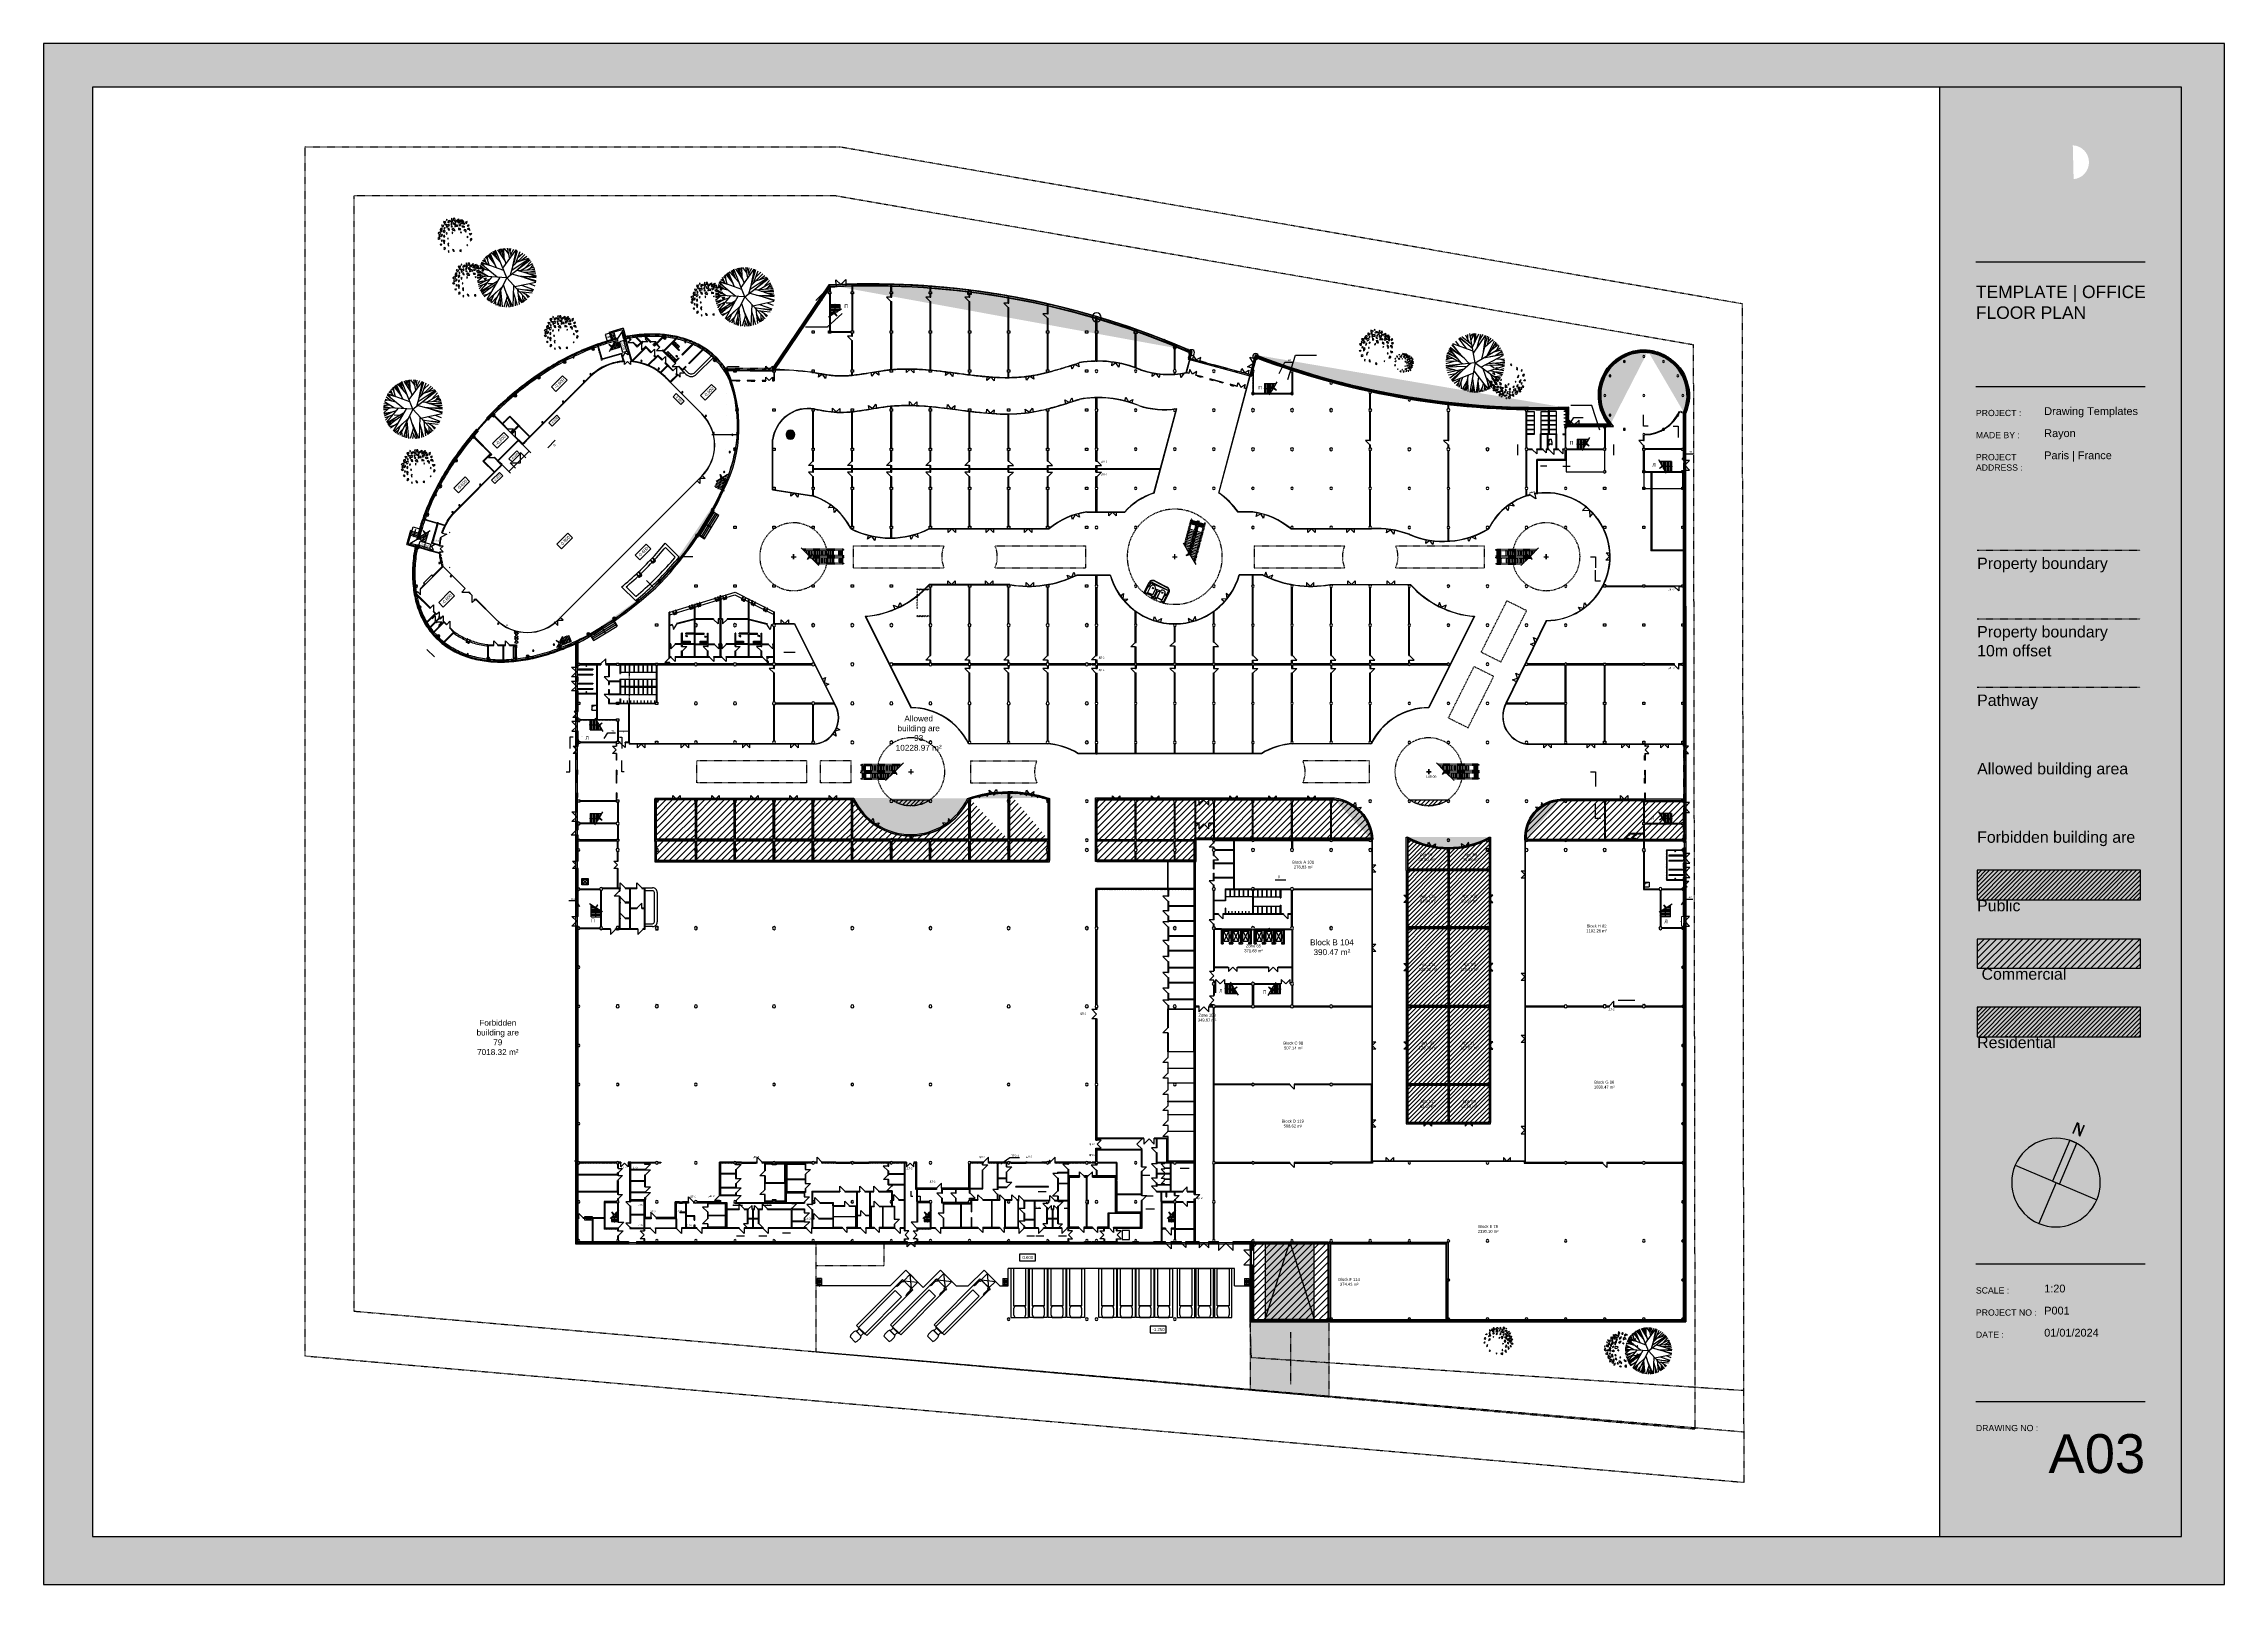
# Model space of a CAD drawing. Header units: metres. Extents: x 183920 to 185578, y 20757 to 21440.
# Drawn here: x 184171.9 to 184618.2, y 20757.1 to 21072.4 of the extents above; entities that cross this region are included whole.
import ezdxf

# ---------------------------------------------------------------- set-up
doc = ezdxf.new("R2010")
doc.units = ezdxf.units.M
for name, pattern in [('Commercial', [0]), ('Light Grey Page Line', [0]), ('Page Lines', [0]), ('Path', [0.001111, 0.0003175, -0.00015875, 0.0003175, -0.00015875, 0, -0.00015875]), ('Path offset', [0.022225, 0.00635, -0.003175, 0.00635, -0.003175, 0, -0.003175]), ('Property boundary', [0.001111, 0.0003175, -0.00015875, 0.0003175, -0.00015875, 0, -0.00015875]), ('Public', [0]), ('RayonDimensionSideLines', [0.02, 0, -0.02]), ('Residential', [0]), ('Style', [0]), ('Style 0_1', [0]), ('Style Grey Hatch  Line', [0]), ('Style_10', [0]), ('Style_11', [0]), ('Style_13', [0]), ('Style_15', [9.525e-07, 6.35e-07, -3.175e-07]), ('Style_15_ExtLine', [0.001587, 0, -0.001587]), ('Style_17', [4.7625e-07, 3.175e-07, -1.5875e-07]), ('Style_18', [0]), ('Style_20', [0]), ('Style_21', [7.25e-08, 1.25e-08, -5e-09, -5e-09, 5e-08]), ('Style_23', [0]), ('Style_24', [0]), ('Style_25', [4.7625e-07, 3.175e-07, -1.5875e-07]), ('Style_27', [0]), ('Style_29', [5e-07, 2.5e-07, -2.5e-07]), ('Style_3', [1.5e-06, 1.2e-06, -1.5e-07, 0, -1.5e-07]), ('Style_31', [0]), ('Style_5', [0.001111, 0.0003175, -0.00015875, 0.0003175, -0.00015875, 0, -0.00015875]), ('Style_7', [0]), ('Style_8', [0]), ('Style_9', [0]), ('Wall Style 01', [0])]:
    doc.linetypes.add(name, pattern=pattern)
for name, color, linetype, true_color in [('0_1', 7, 'Continuous', 0x000000), ('0_2', 7, 'Continuous', 0x000000), ('ALUCOBOND', 2, 'Continuous', 0xffff00), ('Background', 7, 'Continuous', 0xfabd88), ('brick', 12, 'Continuous', 0xbd0000), ('COLON', 5, 'Continuous', 0x0000ff), ('COOL', 4, 'Continuous', 0x00ffff), ('DIM', 4, 'Continuous', 0x00ffff), ('DOORS', 8, 'Continuous', 0x414141), ('DRAW', 7, 'Continuous', 0xffffff), ('dwgmodels.com', 3, 'Continuous', 0x00ff00), ('fac', 5, 'Continuous', 0x0000ff), ('FIRE', 6, 'Continuous', 0xff00ff), ('GKL', 5, 'Continuous', 0x0000ff), ('Glass', 4, 'Continuous', 0x00ffff), ('Import - Page 1', 7, 'Continuous', 0xff1493), ('Imported blocks_1', 7, 'Continuous', 0xc57dd9), ('Imported Drawing', 7, 'Continuous', 0x957bfc), ('MONOLIT', 7, 'Continuous', 0x691639), ('OBORUD', 7, 'Continuous', 0x83639d), ('Page and Legend', 7, 'Continuous', 0xf890f8), ('S', 2, 'Continuous', 0xffff00), ('Sanita', 4, 'Continuous', 0x00ffff), ('SENDVICH', 2, 'Continuous', 0xffff00), ('TEXT', 2, 'Continuous', 0xffff00), ('WALL', 7, 'Continuous', 0x000000), ('Walls', 7, 'Continuous', 0x68db4c), ('Zoning', 7, 'Continuous', 0x47d2e2)]:
    doc.layers.add(name, color=color, linetype=linetype, true_color=true_color)
doc.styles.add('Logo Text A3', font='', dxfattribs={"height": 0.0024})
doc.styles.add('Sheet Number A3', font='', dxfattribs={"height": 0.0075})
doc.styles.add('Style', font='', dxfattribs={"height": 0.370853})
doc.styles.add('Style_11', font='', dxfattribs={"height": 1.2})
doc.styles.add('Style_16', font='', dxfattribs={"height": 0.351624})
doc.styles.add('Style_17', font='', dxfattribs={"height": 0.504})
doc.styles.add('Style_20', font='', dxfattribs={"height": 0.288})
doc.styles.add('Style_21', font='', dxfattribs={"height": 0.288})
doc.styles.add('Style_22', font='', dxfattribs={"height": 0.288})
doc.styles.add('Style_23', font='', dxfattribs={"height": 0.288})
doc.styles.add('Style_24', font='', dxfattribs={"height": 0.288})
doc.styles.add('Style_25', font='', dxfattribs={"height": 0.288})
doc.styles.add('Style_26', font='', dxfattribs={"height": 0.288})
doc.styles.add('Style_27', font='', dxfattribs={"height": 0.288})
doc.styles.add('Style_28', font='', dxfattribs={"height": 0.288})
doc.styles.add('Style_29', font='', dxfattribs={"height": 0.288})
doc.styles.add('Style_3', font='', dxfattribs={"height": 0.741707})
doc.styles.add('Style_30', font='', dxfattribs={"height": 0.288})
doc.styles.add('Style_31', font='', dxfattribs={"height": 0.288})
doc.styles.add('Style_32', font='', dxfattribs={"height": 0.288})
doc.styles.add('Style_33', font='', dxfattribs={"height": 0.288})
doc.styles.add('Style_34', font='', dxfattribs={"height": 0.288})
doc.styles.add('Style_36', font='', dxfattribs={"height": 0.288})
doc.styles.add('Style_37', font='', dxfattribs={"height": 0.288})
doc.styles.add('Style_38', font='', dxfattribs={"height": 0.288})
doc.styles.add('Style_39', font='', dxfattribs={"height": 0.288})
doc.styles.add('Style_40', font='', dxfattribs={"height": 0.288})
doc.styles.add('Style_41', font='', dxfattribs={"height": 0.288})
doc.styles.add('Style_42', font='', dxfattribs={"height": 0.288})
doc.styles.add('Style_43', font='', dxfattribs={"height": 0.288})
doc.styles.add('Style_6', font='', dxfattribs={"height": 4.2})
doc.styles.add('Style_7', font='', dxfattribs={"height": 0.63})
doc.styles.add('Style_9', font='', dxfattribs={"height": 0.441})
doc.styles.add('Text M A3', font='', dxfattribs={"height": 0.0015})
doc.styles.add('Text S A3', font='', dxfattribs={"height": 0.0012})
doc.styles.add('Zone text style', font='', dxfattribs={"height": 0.6})
doc.styles.get('Logo Text A3').set_extended_font_data('arial')
doc.styles.get('Sheet Number A3').set_extended_font_data('arial')
doc.styles.get('Style').set_extended_font_data('arial')
doc.styles.get('Style_11').set_extended_font_data('arial')
doc.styles.get('Style_16').set_extended_font_data('arial')
doc.styles.get('Style_17').set_extended_font_data('arial')
doc.styles.get('Style_20').set_extended_font_data('arial')
doc.styles.get('Style_21').set_extended_font_data('arial')
doc.styles.get('Style_22').set_extended_font_data('arial')
doc.styles.get('Style_23').set_extended_font_data('arial')
doc.styles.get('Style_24').set_extended_font_data('arial')
doc.styles.get('Style_25').set_extended_font_data('arial')
doc.styles.get('Style_26').set_extended_font_data('arial')
doc.styles.get('Style_27').set_extended_font_data('arial')
doc.styles.get('Style_28').set_extended_font_data('arial')
doc.styles.get('Style_29').set_extended_font_data('arial')
doc.styles.get('Style_3').set_extended_font_data('arial')
doc.styles.get('Style_30').set_extended_font_data('arial')
doc.styles.get('Style_31').set_extended_font_data('arial')
doc.styles.get('Style_32').set_extended_font_data('arial')
doc.styles.get('Style_33').set_extended_font_data('arial')
doc.styles.get('Style_34').set_extended_font_data('arial')
doc.styles.get('Style_36').set_extended_font_data('arial')
doc.styles.get('Style_37').set_extended_font_data('arial')
doc.styles.get('Style_38').set_extended_font_data('arial')
doc.styles.get('Style_39').set_extended_font_data('arial')
doc.styles.get('Style_40').set_extended_font_data('arial')
doc.styles.get('Style_41').set_extended_font_data('arial')
doc.styles.get('Style_42').set_extended_font_data('arial')
doc.styles.get('Style_43').set_extended_font_data('arial')
doc.styles.get('Style_6').set_extended_font_data('arial')
doc.styles.get('Style_7').set_extended_font_data('arial')
doc.styles.get('Style_9').set_extended_font_data('arial')
doc.styles.get('Text M A3').set_extended_font_data('arial')
doc.styles.get('Text S A3').set_extended_font_data('arial')
doc.styles.get('Zone text style').set_extended_font_data('arial')
doc.dimstyles.new('Style', dxfattribs={"dimtxt": 0.288, "dimasz": 0.002, "dimexe": 0.002, "dimexo": 0, "dimgap": 0.001, "dimtad": 0, "dimtih": 1, "dimtoh": 1, "dimdec": 0, "dimrnd": 1, "dimzin": 0, "dimdsep": 46, "dimtxsty": 'Style_20', "dimcen": 0.09, "dimadec": 0, "dimazin": 0, "dimtfac": 1, "dimtdec": 4, "dimtix": 1, "dimtofl": 0, "dimtmove": 2, "dimatfit": 3, "dimfxl": 1, "dimtolj": 1, "dimtzin": 0, "dimlwd": 5, "dimlwe": 5, "dimarcsym": 0})
doc.dimstyles.new('Style_1', dxfattribs={"dimtxt": 0.288, "dimasz": 0.002, "dimexe": 0.002, "dimexo": 0, "dimgap": 0.001, "dimtad": 0, "dimtih": 1, "dimtoh": 1, "dimdec": 0, "dimrnd": 1, "dimzin": 0, "dimdsep": 46, "dimtxsty": 'Style_21', "dimcen": 0.09, "dimadec": 0, "dimazin": 0, "dimtfac": 1, "dimtdec": 4, "dimtix": 1, "dimtofl": 0, "dimtmove": 2, "dimatfit": 3, "dimfxl": 1, "dimtolj": 1, "dimtzin": 0, "dimlwd": 5, "dimlwe": 5, "dimarcsym": 0})
doc.dimstyles.new('Style_10', dxfattribs={"dimtxt": 0.288, "dimasz": 0.002, "dimexe": 0.002, "dimexo": 0, "dimgap": 0.001, "dimtad": 0, "dimtih": 1, "dimtoh": 1, "dimdec": 0, "dimrnd": 1, "dimzin": 0, "dimdsep": 46, "dimtxsty": 'Style_30', "dimcen": 0.09, "dimadec": 0, "dimazin": 0, "dimtfac": 1, "dimtdec": 4, "dimtix": 1, "dimtofl": 0, "dimtmove": 2, "dimatfit": 3, "dimfxl": 1, "dimtolj": 1, "dimtzin": 0, "dimlwd": 5, "dimlwe": 5, "dimarcsym": 0})
doc.dimstyles.new('Style_11', dxfattribs={"dimtxt": 0.288, "dimasz": 0.002, "dimexe": 0.002, "dimexo": 0, "dimgap": 0.001, "dimtad": 0, "dimtih": 1, "dimtoh": 1, "dimdec": 0, "dimrnd": 1, "dimzin": 0, "dimdsep": 46, "dimtxsty": 'Style_31', "dimcen": 0.09, "dimadec": 0, "dimazin": 0, "dimtfac": 1, "dimtdec": 4, "dimtix": 1, "dimtofl": 0, "dimtmove": 2, "dimatfit": 3, "dimfxl": 1, "dimtolj": 1, "dimtzin": 0, "dimlwd": 5, "dimlwe": 5, "dimarcsym": 0})
doc.dimstyles.new('Style_12', dxfattribs={"dimtxt": 0.288, "dimasz": 0.002, "dimexe": 0.002, "dimexo": 0, "dimgap": 0.001, "dimtad": 0, "dimtih": 1, "dimtoh": 1, "dimdec": 0, "dimrnd": 1, "dimzin": 0, "dimdsep": 46, "dimtxsty": 'Style_32', "dimcen": 0.09, "dimadec": 0, "dimazin": 0, "dimtfac": 1, "dimtdec": 4, "dimtix": 1, "dimtofl": 0, "dimtmove": 2, "dimatfit": 3, "dimfxl": 1, "dimtolj": 1, "dimtzin": 0, "dimlwd": 5, "dimlwe": 5, "dimarcsym": 0})
doc.dimstyles.new('Style_13', dxfattribs={"dimtxt": 0.288, "dimasz": 0.002, "dimexe": 0.002, "dimexo": 0, "dimgap": 0.001, "dimtad": 0, "dimtih": 1, "dimtoh": 1, "dimdec": 0, "dimrnd": 1, "dimzin": 0, "dimdsep": 46, "dimtxsty": 'Style_33', "dimcen": 0.09, "dimadec": 0, "dimazin": 0, "dimtfac": 1, "dimtdec": 4, "dimtix": 1, "dimtofl": 0, "dimtmove": 2, "dimatfit": 3, "dimfxl": 1, "dimtolj": 1, "dimtzin": 0, "dimlwd": 5, "dimlwe": 5, "dimarcsym": 0})
doc.dimstyles.new('Style_14', dxfattribs={"dimtxt": 0.288, "dimasz": 0.002, "dimexe": 0.002, "dimexo": 0, "dimgap": 0.001, "dimtad": 0, "dimtih": 1, "dimtoh": 1, "dimdec": 0, "dimrnd": 1, "dimzin": 0, "dimdsep": 46, "dimtxsty": 'Style_34', "dimcen": 0.09, "dimadec": 0, "dimazin": 0, "dimtfac": 1, "dimtdec": 4, "dimtix": 1, "dimtofl": 0, "dimtmove": 2, "dimatfit": 3, "dimfxl": 1, "dimtolj": 1, "dimtzin": 0, "dimlwd": 5, "dimlwe": 5, "dimarcsym": 0})
doc.dimstyles.new('Style_16', dxfattribs={"dimtxt": 0.288, "dimasz": 0.002, "dimexe": 0.002, "dimexo": 0, "dimgap": 0.001, "dimtad": 0, "dimtih": 1, "dimtoh": 1, "dimdec": 0, "dimrnd": 1, "dimzin": 0, "dimdsep": 46, "dimtxsty": 'Style_36', "dimcen": 0.09, "dimadec": 0, "dimazin": 0, "dimtfac": 1, "dimtdec": 4, "dimtix": 1, "dimtofl": 0, "dimtmove": 2, "dimatfit": 3, "dimfxl": 1, "dimtolj": 1, "dimtzin": 0, "dimlwd": 5, "dimlwe": 5, "dimarcsym": 0})
doc.dimstyles.new('Style_17', dxfattribs={"dimtxt": 0.288, "dimasz": 0.002, "dimexe": 0.002, "dimexo": 0, "dimgap": 0.001, "dimtad": 0, "dimtih": 1, "dimtoh": 1, "dimdec": 0, "dimrnd": 1, "dimzin": 0, "dimdsep": 46, "dimtxsty": 'Style_37', "dimcen": 0.09, "dimadec": 0, "dimazin": 0, "dimtfac": 1, "dimtdec": 4, "dimtix": 1, "dimtofl": 0, "dimtmove": 2, "dimatfit": 3, "dimfxl": 1, "dimtolj": 1, "dimtzin": 0, "dimlwd": 5, "dimlwe": 5, "dimarcsym": 0})
doc.dimstyles.new('Style_18', dxfattribs={"dimtxt": 0.288, "dimasz": 0.002, "dimexe": 0.002, "dimexo": 0, "dimgap": 0.001, "dimtad": 0, "dimtih": 1, "dimtoh": 1, "dimdec": 0, "dimrnd": 1, "dimzin": 0, "dimdsep": 46, "dimtxsty": 'Style_38', "dimcen": 0.09, "dimadec": 0, "dimazin": 0, "dimtfac": 1, "dimtdec": 4, "dimtix": 1, "dimtofl": 0, "dimtmove": 2, "dimatfit": 3, "dimfxl": 1, "dimtolj": 1, "dimtzin": 0, "dimlwd": 5, "dimlwe": 5, "dimarcsym": 0})
doc.dimstyles.new('Style_19', dxfattribs={"dimtxt": 0.288, "dimasz": 0.002, "dimexe": 0.002, "dimexo": 0, "dimgap": 0.001, "dimtad": 0, "dimtih": 1, "dimtoh": 1, "dimdec": 0, "dimrnd": 1, "dimzin": 0, "dimdsep": 46, "dimtxsty": 'Style_39', "dimcen": 0.09, "dimadec": 0, "dimazin": 0, "dimtfac": 1, "dimtdec": 4, "dimtix": 1, "dimtofl": 0, "dimtmove": 2, "dimatfit": 3, "dimfxl": 1, "dimtolj": 1, "dimtzin": 0, "dimlwd": 5, "dimlwe": 5, "dimarcsym": 0})
doc.dimstyles.new('Style_2', dxfattribs={"dimtxt": 0.288, "dimasz": 0.002, "dimexe": 0.002, "dimexo": 0, "dimgap": 0.001, "dimtad": 0, "dimtih": 1, "dimtoh": 1, "dimdec": 0, "dimrnd": 1, "dimzin": 0, "dimdsep": 46, "dimtxsty": 'Style_22', "dimcen": 0.09, "dimadec": 0, "dimazin": 0, "dimtfac": 1, "dimtdec": 4, "dimtix": 1, "dimtofl": 0, "dimtmove": 2, "dimatfit": 3, "dimfxl": 1, "dimtolj": 1, "dimtzin": 0, "dimlwd": 5, "dimlwe": 5, "dimarcsym": 0})
doc.dimstyles.new('Style_20', dxfattribs={"dimtxt": 0.288, "dimasz": 0.002, "dimexe": 0.002, "dimexo": 0, "dimgap": 0.001, "dimtad": 0, "dimtih": 1, "dimtoh": 1, "dimdec": 0, "dimrnd": 1, "dimzin": 0, "dimdsep": 46, "dimtxsty": 'Style_40', "dimcen": 0.09, "dimadec": 0, "dimazin": 0, "dimtfac": 1, "dimtdec": 4, "dimtix": 1, "dimtofl": 0, "dimtmove": 2, "dimatfit": 3, "dimfxl": 1, "dimtolj": 1, "dimtzin": 0, "dimlwd": 5, "dimlwe": 5, "dimarcsym": 0})
doc.dimstyles.new('Style_21', dxfattribs={"dimtxt": 0.288, "dimasz": 0.002, "dimexe": 0.002, "dimexo": 0, "dimgap": 0.001, "dimtad": 0, "dimtih": 1, "dimtoh": 1, "dimdec": 0, "dimrnd": 1, "dimzin": 0, "dimdsep": 46, "dimtxsty": 'Style_41', "dimcen": 0.09, "dimadec": 0, "dimazin": 0, "dimtfac": 1, "dimtdec": 4, "dimtix": 1, "dimtofl": 0, "dimtmove": 2, "dimatfit": 3, "dimfxl": 1, "dimtolj": 1, "dimtzin": 0, "dimlwd": 5, "dimlwe": 5, "dimarcsym": 0})
doc.dimstyles.new('Style_22', dxfattribs={"dimtxt": 0.288, "dimasz": 0.002, "dimexe": 0.002, "dimexo": 0, "dimgap": 0.001, "dimtad": 0, "dimtih": 1, "dimtoh": 1, "dimdec": 0, "dimrnd": 1, "dimzin": 0, "dimdsep": 46, "dimtxsty": 'Style_42', "dimcen": 0.09, "dimadec": 0, "dimazin": 0, "dimtfac": 1, "dimtdec": 4, "dimtix": 1, "dimtofl": 0, "dimtmove": 2, "dimatfit": 3, "dimfxl": 1, "dimtolj": 1, "dimtzin": 0, "dimlwd": 5, "dimlwe": 5, "dimarcsym": 0})
doc.dimstyles.new('Style_23', dxfattribs={"dimtxt": 0.288, "dimasz": 0.002, "dimexe": 0.002, "dimexo": 0, "dimgap": 0.001, "dimtad": 0, "dimtih": 1, "dimtoh": 1, "dimdec": 0, "dimrnd": 1, "dimzin": 0, "dimdsep": 46, "dimtxsty": 'Style_43', "dimcen": 0.09, "dimadec": 0, "dimazin": 0, "dimtfac": 1, "dimtdec": 4, "dimtix": 1, "dimtofl": 0, "dimtmove": 2, "dimatfit": 3, "dimfxl": 1, "dimtolj": 1, "dimtzin": 0, "dimlwd": 5, "dimlwe": 5, "dimarcsym": 0})
doc.dimstyles.new('Style_3', dxfattribs={"dimtxt": 0.288, "dimasz": 0.002, "dimexe": 0.002, "dimexo": 0, "dimgap": 0.001, "dimtad": 0, "dimtih": 1, "dimtoh": 1, "dimdec": 0, "dimrnd": 1, "dimzin": 0, "dimdsep": 46, "dimtxsty": 'Style_23', "dimcen": 0.09, "dimadec": 0, "dimazin": 0, "dimtfac": 1, "dimtdec": 4, "dimtix": 1, "dimtofl": 0, "dimtmove": 2, "dimatfit": 3, "dimfxl": 1, "dimtolj": 1, "dimtzin": 0, "dimlwd": 5, "dimlwe": 5, "dimarcsym": 0})
doc.dimstyles.new('Style_4', dxfattribs={"dimtxt": 0.288, "dimasz": 0.002, "dimexe": 0.002, "dimexo": 0, "dimgap": 0.001, "dimtad": 0, "dimtih": 1, "dimtoh": 1, "dimdec": 0, "dimrnd": 1, "dimzin": 0, "dimdsep": 46, "dimtxsty": 'Style_24', "dimcen": 0.09, "dimadec": 0, "dimazin": 0, "dimtfac": 1, "dimtdec": 4, "dimtix": 1, "dimtofl": 0, "dimtmove": 2, "dimatfit": 3, "dimfxl": 1, "dimtolj": 1, "dimtzin": 0, "dimlwd": 5, "dimlwe": 5, "dimarcsym": 0})
doc.dimstyles.new('Style_5', dxfattribs={"dimtxt": 0.288, "dimasz": 0.002, "dimexe": 0.002, "dimexo": 0, "dimgap": 0.001, "dimtad": 0, "dimtih": 1, "dimtoh": 1, "dimdec": 0, "dimrnd": 1, "dimzin": 0, "dimdsep": 46, "dimtxsty": 'Style_25', "dimcen": 0.09, "dimadec": 0, "dimazin": 0, "dimtfac": 1, "dimtdec": 4, "dimtix": 1, "dimtofl": 0, "dimtmove": 2, "dimatfit": 3, "dimfxl": 1, "dimtolj": 1, "dimtzin": 0, "dimlwd": 5, "dimlwe": 5, "dimarcsym": 0})
doc.dimstyles.new('Style_6', dxfattribs={"dimtxt": 0.288, "dimasz": 0.002, "dimexe": 0.002, "dimexo": 0, "dimgap": 0.001, "dimtad": 0, "dimtih": 1, "dimtoh": 1, "dimdec": 0, "dimrnd": 1, "dimzin": 0, "dimdsep": 46, "dimtxsty": 'Style_26', "dimcen": 0.09, "dimadec": 0, "dimazin": 0, "dimtfac": 1, "dimtdec": 4, "dimtix": 1, "dimtofl": 0, "dimtmove": 2, "dimatfit": 3, "dimfxl": 1, "dimtolj": 1, "dimtzin": 0, "dimlwd": 5, "dimlwe": 5, "dimarcsym": 0})
doc.dimstyles.new('Style_7', dxfattribs={"dimtxt": 0.288, "dimasz": 0.002, "dimexe": 0.002, "dimexo": 0, "dimgap": 0.001, "dimtad": 0, "dimtih": 1, "dimtoh": 1, "dimdec": 0, "dimrnd": 1, "dimzin": 0, "dimdsep": 46, "dimtxsty": 'Style_27', "dimcen": 0.09, "dimadec": 0, "dimazin": 0, "dimtfac": 1, "dimtdec": 4, "dimtix": 1, "dimtofl": 0, "dimtmove": 2, "dimatfit": 3, "dimfxl": 1, "dimtolj": 1, "dimtzin": 0, "dimlwd": 5, "dimlwe": 5, "dimarcsym": 0})
doc.dimstyles.new('Style_8', dxfattribs={"dimtxt": 0.288, "dimasz": 0.002, "dimexe": 0.002, "dimexo": 0, "dimgap": 0.001, "dimtad": 0, "dimtih": 1, "dimtoh": 1, "dimdec": 0, "dimrnd": 1, "dimzin": 0, "dimdsep": 46, "dimtxsty": 'Style_28', "dimcen": 0.09, "dimadec": 0, "dimazin": 0, "dimtfac": 1, "dimtdec": 4, "dimtix": 1, "dimtofl": 0, "dimtmove": 2, "dimatfit": 3, "dimfxl": 1, "dimtolj": 1, "dimtzin": 0, "dimlwd": 5, "dimlwe": 5, "dimarcsym": 0})
doc.dimstyles.new('Style_9', dxfattribs={"dimtxt": 0.288, "dimasz": 0.002, "dimexe": 0.002, "dimexo": 0, "dimgap": 0.001, "dimtad": 0, "dimtih": 1, "dimtoh": 1, "dimdec": 0, "dimrnd": 1, "dimzin": 0, "dimdsep": 46, "dimtxsty": 'Style_29', "dimcen": 0.09, "dimadec": 0, "dimazin": 0, "dimtfac": 1, "dimtdec": 4, "dimtix": 1, "dimtofl": 0, "dimtmove": 2, "dimatfit": 3, "dimfxl": 1, "dimtolj": 1, "dimtzin": 0, "dimlwd": 5, "dimlwe": 5, "dimarcsym": 0})
pattern_1 = [(45, (-3.6, 82), (-0.2694076836, 0.2694076836), []), (45, (-3.4204, 82), (-0.2694076836, 0.2694076836), [])]
pattern_2 = [(45, (0, 0), (-5.30330086, 5.30330086), []), (45, (1.35, 0), (-5.30330086, 5.30330086), []), (45, (2.7, 0), (-5.30330086, 5.30330086), []), (45, (4.05, 0), (-5.30330086, 5.30330086), []), (45, (5.4, 0), (-5.30330086, 5.30330086), []), (45, (6.75, 0), (-5.30330086, 5.30330086), []), (45, (8.1, 0), (-5.30330086, 5.30330086), []), (45, (9.45, 0), (-5.30330086, 5.30330086), [])]
pattern_3 = [(45, (0, 0), (-3.5355339, 3.5355339), []), (45, (0.9, 0), (-3.5355339, 3.5355339), []), (45, (1.8, 0), (-3.5355339, 3.5355339), []), (45, (2.7, 0), (-3.5355339, 3.5355339), []), (45, (3.6, 0), (-3.5355339, 3.5355339), []), (45, (4.5, 0), (-3.5355339, 3.5355339), []), (45, (5.4, 0), (-3.5355339, 3.5355339), []), (45, (6.3, 0), (-3.5355339, 3.5355339), [])]
pattern_4 = [(90.00000125, (3e-06, -125.3621), (-0.381, -8.3e-09), []), (90.00000125, (0.127, -125.2351), (-0.381, -8.3e-09), [])]
pattern_5 = [(45, (-3.6, 82), (-0.2694076836, 0.2694076836), []), (45, (-3.4204, 82), (-0.2694076836, 0.2694076836), [])]
pattern_6 = [(315.00000068, (1e-06, -125.3621), (0.2694076804, 0.26940768684), []), (315.00000068, (1e-06, -125.5417), (0.2694076804, 0.26940768684), [])]

# ---------------------------------------------------------------- blocks, each defined once
blk = doc.blocks.new('AC37FC7F39')
at = {"layer": 'Sanita', "linetype": 'Style_13'}
for points in [[(0, -0.19), (0, -0.69), (-0.5, -0.69), (-0.5, -0.19), (0, -0.19)], [(-0.05, -0.24), (-0.05, -0.64), (-0.45, -0.64), (-0.45, -0.24), (-0.05, -0.24)]]:
    blk.add_lwpolyline(points, close=True, dxfattribs=at)
for points in [[(-0.29, -0.57), (-0.39, -0.57)], [(-0.34, -0.69), (-0.34, -0.48)], [(-0.12, -0.57), (-0.22, -0.57)], [(-0.17, -0.69), (-0.17, -0.48)]]:
    blk.add_lwpolyline(points, dxfattribs=at)
blk = doc.blocks.new('AC584E3954')
at = {"layer": 'Glass', "linetype": 'Style_13'}
for points in [[(-0.89, -1.23), (-0.89, -1.17)], [(0.61, -1.23), (0.61, -1.98), (-0.14, -1.23), (-0.89, -1.98), (-0.89, -1.23)], [(0.61, -1.23), (0.61, -1.17)]]:
    blk.add_lwpolyline(points, dxfattribs=at)
blk = doc.blocks.new('*D25')
at = {"layer": 'Defpoints', "color": 0}
for p in [(184281.27, 20929.95), (184281.27, 20928.91), (184281.37, 20928.91)]:
    blk.add_point(p, dxfattribs=at)
at = {"layer": 'SENDVICH', "color": 0, "linetype": 'RayonDimensionSideLines', "lineweight": 5}
for p, q in [((184281.27, 20928.91), (184281.27, 20929.95)), ((184281.37, 20928.91), (184281.37, 20929.95))]:
    blk.add_line(p, q, dxfattribs=at)
at = {"layer": 'SENDVICH', "color": 0, "lineweight": 5}
blk.add_line((184281.37, 20929.95), (184281.27, 20929.95), dxfattribs=at)
at = {"layer": 'SENDVICH', "color": 0}
for points in [[(184281.27, 20929.95), (184281.27, 20929.95), (184281.27, 20929.95)], [(184281.37, 20929.95), (184281.37, 20929.95), (184281.37, 20929.95)]]:
    blk.add_solid(points, dxfattribs=at)
at = {"layer": 'SENDVICH', "color": 0, "insert": (184282.06, 20930.53), "char_height": 0.288, "attachment_point": 5, "rotation": 180, "style": 'Style_32'}
blk.add_mtext('\\A1;0 ', dxfattribs=at)
blk = doc.blocks.new('AC7B900E4F')
at = {"layer": 'COLON', "linetype": 'Style_13'}
for points in [[(0.25, -0.17), (0.25, -0.31)], [(0.25, -0.17), (0.25, -0.17)], [(0.25, -0.31), (0.25, -0.31)], [(0.26, -0.17), (0.26, -0.22)], [(0.26, -0.3), (0.26, -0.25)], [(0.58, -0.23), (0.28, -0.23)], [(0.58, -0.24), (0.28, -0.24)], [(0.6, -0.17), (0.59, -0.22)], [(0.6, -0.3), (0.59, -0.25)], [(0.6, -0.17), (0.61, -0.17)], [(0.61, -0.31), (0.6, -0.31)], [(0.61, -0.17), (0.61, -0.31)]]:
    blk.add_lwpolyline(points, dxfattribs=at)
for points in [[(0.26, -0.17, 0.388879), (0.25, -0.17)], [(0.25, -0.31, 0.388879), (0.26, -0.3)], [(0.26, -0.22, 0.388879), (0.28, -0.23)], [(0.28, -0.24, 0.388879), (0.26, -0.25)], [(0.59, -0.22, -0.388879), (0.58, -0.23)], [(0.58, -0.24, -0.388879), (0.59, -0.25)], [(0.6, -0.17, -0.388879), (0.6, -0.17)], [(0.6, -0.31, -0.388879), (0.6, -0.3)]]:
    blk.add_lwpolyline(points, format="xyb", dxfattribs=at)
blk = doc.blocks.new('*D26')
at = {"layer": 'Defpoints', "color": 0}
for p in [(184280.82, 20936.18), (184280.93, 20936.18), (184280.82, 20935.78)]:
    blk.add_point(p, dxfattribs=at)
at = {"layer": 'TEXT', "color": 0, "linetype": 'RayonDimensionSideLines', "lineweight": 5}
for p, q in [((184280.82, 20936.18), (184280.82, 20935.78)), ((184280.93, 20936.18), (184280.93, 20935.78))]:
    blk.add_line(p, q, dxfattribs=at)
at = {"layer": 'TEXT', "color": 0, "lineweight": 5}
blk.add_line((184280.93, 20935.78), (184280.82, 20935.78), dxfattribs=at)
at = {"layer": 'TEXT', "color": 0}
for points in [[(184280.82, 20935.78), (184280.82, 20935.78), (184280.82, 20935.78)], [(184280.93, 20935.78), (184280.93, 20935.78), (184280.93, 20935.78)]]:
    blk.add_solid(points, dxfattribs=at)
at = {"layer": 'TEXT', "color": 0, "insert": (184280.87, 20935.64), "char_height": 0.288, "attachment_point": 5, "rotation": 180, "style": 'Style_33'}
blk.add_mtext('\\A1;0 ', dxfattribs=at)
blk = doc.blocks.new('ScaledText')
at = {"layer": 'Page and Legend', "insert": (185691.74, 20079.07), "char_height": 4.2, "width": 90, "attachment_point": 1, "style": 'Style_6'}
blk.add_mtext('Allowed building area', dxfattribs=at)
blk = doc.blocks.new('89')
at = {"layer": '0_1', "linetype": 'Style_13'}
for points in [[(-15.9152, -8.3424), (-15.9161, -8.3415)], [(-15.9152, -8.344), (-15.9161, -8.345)], [(-15.9152, -8.3432), (-15.9136, -8.3432)], [(-15.9144, -8.3424), (-15.9144, -8.344)], [(-15.9136, -8.3424), (-15.9126, -8.3416)], [(-15.9136, -8.344), (-15.9126, -8.3448)]]:
    blk.add_lwpolyline(points, dxfattribs=at)
blk.add_lwpolyline([(-15.9152, -8.3424), (-15.9136, -8.3424), (-15.9136, -8.344), (-15.9152, -8.344), (-15.9152, -8.3424)], close=True, dxfattribs=at)
blk = doc.blocks.new('AC4F6B250D')
at = {"layer": 'DRAW'}
h = blk.add_hatch(dxfattribs=at)
h.set_pattern_fill('PATTERN_5', color=256, scale=0.04, style=0, pattern_type=2)
h.set_pattern_definition(pattern_5)
h.paths.add_polyline_path([(0.125, 2.985), (0, 2.985), (0, 0.265), (0.125, 0.265), (0.125, 2.985)], flags=0)
h.paths.add_polyline_path([(0, 2.985), (-0.125, 2.985), (-0.125, 0.265), (0, 0.265), (0, 2.985)], flags=0)
at = {"layer": 'brick', "linetype": 'Style_13'}
for points in [[(-0.125, 4.605), (0.125, 4.605)], [(-0.125, 2.985), (0.125, 2.985)]]:
    blk.add_lwpolyline(points, dxfattribs=at)
at = {"layer": 'DOORS', "linetype": 'Style_10'}
blk.add_lwpolyline([(0.125, 2.985), (0.935, 2.985), (0.125, 3.795), (0.935, 4.605), (0.125, 4.605)], dxfattribs=at)
blk = doc.blocks.new('*D29')
at = {"layer": 'Defpoints', "color": 0}
for p in [(184507.47, 20983.26), (184507.47, 20983.18), (184507.95, 20983.26)]:
    blk.add_point(p, dxfattribs=at)
at = {"layer": 'MONOLIT', "color": 0, "linetype": 'RayonDimensionSideLines', "lineweight": 5}
for p, q in [((184507.47, 20983.26), (184507.47, 20983.18)), ((184507.95, 20983.26), (184507.95, 20983.18))]:
    blk.add_line(p, q, dxfattribs=at)
at = {"layer": 'MONOLIT', "color": 0, "lineweight": 5}
blk.add_line((184507.95, 20983.18), (184507.47, 20983.18), dxfattribs=at)
at = {"layer": 'MONOLIT', "color": 0}
for points in [[(184507.47, 20983.18), (184507.47, 20983.18), (184507.47, 20983.18)], [(184507.95, 20983.18), (184507.95, 20983.18), (184507.95, 20983.18)]]:
    blk.add_solid(points, dxfattribs=at)
at = {"layer": 'MONOLIT', "color": 0, "insert": (184507.71, 20983.03), "char_height": 0.288, "attachment_point": 5, "rotation": 180, "style": 'Style_20'}
blk.add_mtext('\\A1;0 ', dxfattribs=at)
blk = doc.blocks.new('ScaledText_6')
at = {"layer": 'Imported blocks_1', "insert": (-163.00908, 30.85568), "char_height": 0.0015, "width": 0.006851, "attachment_point": 1, "style": 'Text M A3'}
blk.add_mtext('Rayon', dxfattribs=at)
blk = doc.blocks.new('TREE08')
at = {"layer": '0_2', "linetype": 'Style 0_1'}
for points in [[(-0.764, 0.141), (-0.79, 0.097)], [(-0.79, 0.097), (-0.733, 0.076)], [(-0.718, 0.141), (-0.764, 0.141)], [(-0.733, 0.076), (-0.692, 0.097)], [(-0.72, 0.308), (-0.711, 0.362)], [(-0.664, 0.338), (-0.72, 0.308)], [(-0.692, 0.097), (-0.718, 0.141)], [(-0.711, 0.362), (-0.668, 0.362)], [(-0.668, 0.362), (-0.664, 0.338)], [(-0.548, 0.284), (-0.579, 0.241)], [(-0.579, 0.241), (-0.538, 0.255)], [(-0.554, 0.61), (-0.554, 0.553)], [(-0.508, 0.582), (-0.554, 0.61)], [(-0.554, 0.553), (-0.508, 0.516)], [(-0.498, 0.437), (-0.549, 0.43)], [(-0.549, 0.43), (-0.549, 0.386)], [(-0.549, 0.386), (-0.498, 0.408)], [(-0.502, 0.349), (-0.548, 0.284)], [(-0.545, 0.019), (-0.498, 0.061)], [(-0.541, 0.055), (-0.545, 0.019)], [(-0.498, 0.11), (-0.541, 0.055)], [(-0.538, 0.255), (-0.466, 0.291)], [(-0.498, 0.538), (-0.508, 0.582)], [(-0.508, 0.516), (-0.498, 0.538)], [(-0.451, 0.342), (-0.502, 0.349)], [(-0.498, 0.408), (-0.498, 0.437)], [(-0.438, 0.092), (-0.498, 0.11)], [(-0.498, 0.061), (-0.438, 0.092)], [(-0.466, 0.291), (-0.451, 0.342)], [(-0.451, 0.609), (-0.46, 0.579)], [(-0.46, 0.579), (-0.417, 0.591)], [(-0.434, 0.645), (-0.451, 0.609)], [(-0.391, 0.645), (-0.434, 0.645)], [(-0.417, 0.591), (-0.387, 0.609)], [(-0.349, 0.578), (-0.4, 0.549)], [(-0.4, 0.549), (-0.339, 0.528)], [(-0.388, 0.609), (-0.391, 0.645)], [(-0.322, 0.456), (-0.364, 0.414)], [(-0.364, 0.414), (-0.309, 0.408)], [(-0.348, 0.738), (-0.363, 0.73)], [(-0.363, 0.73), (-0.348, 0.644)], [(-0.292, 0.557), (-0.349, 0.578)], [(-0.281, 0.701), (-0.348, 0.738)], [(-0.348, 0.644), (-0.312, 0.615)], [(-0.339, 0.528), (-0.318, 0.528)], [(-0.306, 0.266), (-0.323, 0.236)], [(-0.323, 0.236), (-0.306, 0.218)], [(-0.301, 0.468), (-0.322, 0.456)], [(-0.318, 0.528), (-0.292, 0.557)], [(-0.312, 0.615), (-0.286, 0.644)], [(-0.309, 0.408), (-0.271, 0.45)], [(-0.285, 0.242), (-0.306, 0.266)], [(-0.306, 0.218), (-0.285, 0.242)], [(-0.271, 0.45), (-0.301, 0.468)], [(-0.286, 0.644), (-0.281, 0.701)], [(-0.167, 0.745), (-0.229, 0.694)], [(-0.229, 0.694), (-0.229, 0.687)], [(-0.229, 0.687), (-0.188, 0.629)], [(-0.19, 0.548), (-0.2, 0.526)], [(-0.2, 0.526), (-0.159, 0.533)], [(-0.159, 0.605), (-0.19, 0.548)], [(-0.188, 0.629), (-0.172, 0.658)], [(-0.165, 0.431), (-0.175, 0.409)], [(-0.175, 0.38), (-0.124, 0.409)], [(-0.175, 0.409), (-0.175, 0.38)], [(-0.172, 0.658), (-0.162, 0.687)], [(-0.126, 0.752), (-0.167, 0.745)], [(-0.117, 0.438), (-0.165, 0.431)], [(-0.162, 0.687), (-0.142, 0.687)], [(-0.139, 0.62), (-0.159, 0.605)], [(-0.159, 0.533), (-0.129, 0.526)], [(-0.142, 0.687), (-0.121, 0.68)], [(-0.093, 0.576), (-0.139, 0.62)], [(-0.129, 0.526), (-0.088, 0.533)], [(-0.08, 0.723), (-0.126, 0.752)], [(-0.117, 0.438), (-0.124, 0.409)], [(-0.121, 0.68), (-0.085, 0.701)], [(-0.082, 0.562), (-0.093, 0.576)], [(-0.088, 0.533), (-0.082, 0.562)], [(-0.085, 0.701), (-0.08, 0.723)], [(-0.031, 0.644), (-0.026, 0.594)], [(-0.001, 0.644), (-0.031, 0.644)], [(-0.026, 0.594), (0.004, 0.615)], [(0.024, 0.813), (-0.017, 0.755)], [(-0.017, 0.755), (-0.007, 0.719)], [(0.05, 0.252), (-0.012, 0.213)], [(-0.012, 0.213), (0.019, 0.2)], [(-0.007, 0.719), (0.039, 0.712)], [(0.02, 0.623), (-0.001, 0.644)], [(0.004, 0.615), (0.02, 0.623)], [(0.029, 0.798), (0.024, 0.813)], [(0.024, 0.199), (0.05, 0.235)], [(0.061, 0.507), (0.025, 0.449)], [(0.025, 0.449), (0.04, 0.399)], [(0.065, 0.719), (0.029, 0.798)], [(0.039, 0.712), (0.065, 0.719)], [(0.04, 0.399), (0.091, 0.449)], [(0.05, 0.252), (0.05, 0.235)], [(0.091, 0.449), (0.061, 0.507)], [(0.097, 0.593), (0.072, 0.542)], [(0.072, 0.542), (0.128, 0.564)], [(0.133, 0.629), (0.097, 0.593)], [(0.121, 0.674), (0.131, 0.731)], [(0.131, 0.674), (0.121, 0.674)], [(0.141, 0.336), (0.124, 0.272)], [(0.124, 0.272), (0.15, 0.214)], [(0.128, 0.564), (0.21, 0.513)], [(0.131, 0.731), (0.172, 0.674)], [(0.142, 0.652), (0.131, 0.674)], [(0.189, 0.6), (0.133, 0.629)], [(0.141, 0.336), (0.222, 0.308)], [(0.183, 0.666), (0.142, 0.652)], [(0.15, 0.214), (0.175, 0.192)], [(0.198, 0.835), (0.157, 0.769)], [(0.157, 0.769), (0.198, 0.733)], [(0.172, 0.674), (0.183, 0.666)], [(0.175, 0.192), (0.201, 0.272)], [(0.251, 0.571), (0.189, 0.6)], [(0.229, 0.784), (0.198, 0.835)], [(0.198, 0.733), (0.254, 0.748)], [(0.201, 0.272), (0.222, 0.308)], [(0.239, 0.437), (0.208, 0.444)], [(0.208, 0.444), (0.213, 0.408)], [(0.21, 0.513), (0.22, 0.535)], [(0.213, 0.408), (0.234, 0.372)], [(0.22, 0.535), (0.251, 0.571)], [(0.275, 0.769), (0.229, 0.784)], [(0.234, 0.372), (0.249, 0.401)], [(0.249, 0.401), (0.239, 0.437)], [(0.254, 0.748), (0.275, 0.769)], [(0.278, 0.627), (0.319, 0.656)], [(0.355, 0.605), (0.278, 0.627)], [(0.289, 0.507), (0.278, 0.471)], [(0.278, 0.471), (0.319, 0.457)], [(0.309, 0.5), (0.289, 0.507)], [(0.324, 0.302), (0.293, 0.287)], [(0.293, 0.287), (0.354, 0.251)], [(0.349, 0.131), (0.299, 0.084)], [(0.299, 0.084), (0.33, 0.048)], [(0.35, 0.486), (0.309, 0.5)], [(0.319, 0.656), (0.365, 0.67)], [(0.319, 0.457), (0.35, 0.486)], [(0.385, 0.302), (0.324, 0.302)], [(0.33, 0.048), (0.36, 0.004)], [(0.357, 0.784), (0.331, 0.755)], [(0.331, 0.755), (0.347, 0.733)], [(0.347, 0.733), (0.362, 0.748)], [(0.349, 0.131), (0.37, 0.055)], [(0.354, 0.251), (0.385, 0.215)], [(0.406, 0.641), (0.355, 0.605)], [(0.362, 0.748), (0.357, 0.784)], [(0.36, 0.004), (0.37, 0.055)], [(0.403, 0.451), (0.362, 0.408)], [(0.362, 0.408), (0.377, 0.343)], [(0.365, 0.67), (0.406, 0.641)], [(0.39, 0.576), (0.374, 0.525)], [(0.374, 0.525), (0.4, 0.504)], [(0.377, 0.343), (0.459, 0.35)], [(0.426, 0.237), (0.385, 0.302)], [(0.385, 0.215), (0.39, 0.186)], [(0.441, 0.554), (0.39, 0.576)], [(0.39, 0.186), (0.426, 0.237)], [(0.4, 0.504), (0.441, 0.497)], [(0.413, 0.394), (0.403, 0.451)], [(0.454, 0.379), (0.413, 0.394)], [(0.441, 0.497), (0.441, 0.554)], [(0.459, 0.35), (0.454, 0.379)], [(0.495, 0.198), (0.454, 0.191)], [(0.454, 0.191), (0.454, 0.169)], [(0.454, 0.169), (0.474, 0.141)], [(0.522, 0.632), (0.464, 0.596)], [(0.464, 0.596), (0.515, 0.589)], [(0.474, 0.141), (0.495, 0.126)], [(0.485, 0.48), (0.505, 0.524)], [(0.526, 0.459), (0.485, 0.48)], [(0.485, 0.408), (0.51, 0.415)], [(0.51, 0.357), (0.485, 0.408)], [(0.5, 0.049), (0.486, 0.029)], [(0.486, 0.029), (0.496, -0.023)], [(0.54, 0.166), (0.495, 0.198)], [(0.54, 0.166), (0.495, 0.126)], [(0.547, 0.003), (0.5, 0.049)], [(0.505, 0.524), (0.561, 0.524)], [(0.51, 0.415), (0.623, 0.379)], [(0.597, 0.343), (0.51, 0.357)], [(0.522, 0.632), (0.515, 0.589)], [(0.567, 0.488), (0.526, 0.459)], [(0.54, 0.24), (0.551, 0.285)], [(0.582, 0.206), (0.54, 0.24)], [(0.551, -0.069), (0.547, 0.003)], [(0.613, 0.249), (0.551, 0.285)], [(0.556, 0.119), (0.592, 0.162)], [(0.613, 0.068), (0.556, 0.119)], [(0.561, 0.524), (0.597, 0.553)], [(0.597, 0.553), (0.567, 0.488)], [(0.577, 0.271), (0.628, 0.314)], [(0.582, 0.206), (0.597, 0.213)], [(0.592, 0.162), (0.664, 0.141)], [(0.679, 0.365), (0.597, 0.343)], [(0.597, 0.213), (0.613, 0.249)], [(0.611, 0.25), (0.633, 0.256)], [(0.684, 0.097), (0.613, 0.068)], [(0.613, 0.068), (0.633, 0.018)], [(0.623, 0.379), (0.679, 0.365)], [(0.628, 0.314), (0.669, 0.292)], [(0.669, 0.292), (0.633, 0.256)], [(0.633, 0.018), (0.659, 0.003)], [(0.644, 0.206), (0.705, 0.249)], [(0.644, 0.206), (0.72, 0.191)], [(0.659, 0.003), (0.664, 0.054)], [(0.664, 0.141), (0.735, 0.155)], [(0.675, 0.093), (0.664, 0.054)], [(0.735, 0.155), (0.684, 0.097)], [(0.736, 0.019), (0.699, -0.021)], [(0.705, 0.249), (0.741, 0.235)], [(0.741, 0.235), (0.72, 0.191)], [(0.806, -0.014), (0.736, 0.019)], [(-0.754, -0.091), (-0.774, -0.149)], [(-0.774, -0.149), (-0.708, -0.098)], [(-0.708, -0.098), (-0.754, -0.091)], [(-0.58, -0.206), (-0.616, -0.279)], [(-0.616, -0.279), (-0.585, -0.322)], [(-0.59, -0.3), (-0.564, -0.257)], [(-0.585, -0.322), (-0.59, -0.3)], [(-0.564, -0.257), (-0.58, -0.206)], [(-0.411, -0.488), (-0.447, -0.51)], [(-0.447, -0.51), (-0.426, -0.561)], [(-0.426, -0.561), (-0.406, -0.553)], [(-0.375, -0.524), (-0.411, -0.488)], [(-0.406, -0.553), (-0.375, -0.524)], [(-0.053, -0.608), (-0.063, -0.643)], [(-0.063, -0.643), (-0.029, -0.643)], [(-0.053, -0.608), (-0.033, -0.619)], [(-0.029, -0.643), (-0.033, -0.619)], [(0.243, -0.593), (0.201, -0.613)], [(0.201, -0.613), (0.201, -0.649)], [(0.24, -0.624), (0.201, -0.649)], [(0.265, -0.041), (0.229, -0.083)], [(0.229, -0.083), (0.27, -0.083)], [(0.249, -0.394), (0.238, -0.435)], [(0.238, -0.435), (0.263, -0.45)], [(0.244, -0.575), (0.239, -0.633)], [(0.239, -0.633), (0.275, -0.647)], [(0.295, -0.604), (0.244, -0.575)], [(0.278, -0.409), (0.249, -0.394)], [(0.263, -0.45), (0.278, -0.409)], [(0.265, -0.041), (0.27, -0.083)], [(0.275, -0.647), (0.295, -0.626)], [(0.295, -0.626), (0.295, -0.604)], [(0.418, -0.206), (0.387, -0.243)], [(0.387, -0.243), (0.459, -0.214)], [(0.423, -0.389), (0.403, -0.467)], [(0.403, -0.467), (0.428, -0.488)], [(0.423, -0.112), (0.413, -0.141)], [(0.413, -0.141), (0.418, -0.206)], [(0.454, -0.12), (0.423, -0.112)], [(0.423, -0.389), (0.449, -0.445)], [(0.428, -0.488), (0.49, -0.496)], [(0.49, -0.496), (0.449, -0.445)], [(0.469, -0.177), (0.454, -0.12)], [(0.459, -0.214), (0.469, -0.177)], [(0.496, -0.023), (0.551, -0.069)], [(0.536, -0.206), (0.541, -0.235)], [(0.582, -0.228), (0.536, -0.206)], [(0.541, -0.235), (0.572, -0.293)], [(0.541, -0.235), (0.572, -0.293)], [(0.556, -0.344), (0.608, -0.286)], [(0.572, -0.293), (0.556, -0.344)], [(0.608, -0.286), (0.582, -0.228)], [(0.654, -0.127), (0.648, -0.163)], [(0.648, -0.163), (0.689, -0.192)], [(0.684, -0.134), (0.654, -0.127)], [(0.725, -0.177), (0.684, -0.134)], [(0.689, -0.192), (0.725, -0.177)], [(0.699, -0.021), (0.741, -0.047)], [(0.741, -0.047), (0.806, -0.014)]]:
    blk.add_lwpolyline(points, dxfattribs=at)
blk = doc.blocks.new('ScaledText_11')
at = {"layer": 'Imported blocks_1', "insert": (-163.00908, 31.16509), "char_height": 0.0015, "width": 0.0131587, "attachment_point": 1, "style": 'Text M A3'}
blk.add_mtext('P001', dxfattribs=at)
blk = doc.blocks.new('ScaledText_15')
at = {"layer": 'Imported blocks_1', "insert": (-162.88043, 30.86946), "char_height": 0.0012, "width": 0.0153138, "attachment_point": 1, "style": 'Text S A3'}
blk.add_mtext('PROJECT ADDRESS :', dxfattribs=at)
blk = doc.blocks.new('ScaledText_17')
at = {"layer": 'Page and Legend', "insert": (185691.74, 20079.07), "char_height": 4.2, "width": 57.151, "attachment_point": 1, "style": 'Style_6'}
blk.add_mtext('Property boundary\\P10m offset', dxfattribs=at)
blk = doc.blocks.new('*D46')
at = {"layer": 'Defpoints', "color": 0}
for p in [(184377.29, 20976.85), (184377.29, 20976.68), (184377.44, 20976.85)]:
    blk.add_point(p, dxfattribs=at)
at = {"layer": 'GKL', "color": 0, "linetype": 'RayonDimensionSideLines', "lineweight": 5}
for p, q in [((184377.29, 20976.85), (184377.29, 20976.68)), ((184377.44, 20976.85), (184377.44, 20976.68))]:
    blk.add_line(p, q, dxfattribs=at)
at = {"layer": 'GKL', "color": 0, "lineweight": 5}
blk.add_line((184377.44, 20976.68), (184377.29, 20976.68), dxfattribs=at)
at = {"layer": 'GKL', "color": 0}
for points in [[(184377.29, 20976.68), (184377.29, 20976.68), (184377.29, 20976.68)], [(184377.44, 20976.68), (184377.44, 20976.68), (184377.44, 20976.68)]]:
    blk.add_solid(points, dxfattribs=at)
at = {"layer": 'GKL', "color": 0, "insert": (184377.37, 20976.53), "char_height": 0.288, "attachment_point": 5, "rotation": 180, "style": 'Style_37'}
blk.add_mtext('\\A1;0 ', dxfattribs=at)
blk = doc.blocks.new('ScaledText_21')
at = {"layer": 'Imported blocks_1', "insert": (-163.73948, 34.14306), "char_height": 0.0075, "width": 0.0309091, "attachment_point": 3, "style": 'Sheet Number A3'}
blk.add_mtext('A03', dxfattribs=at)
blk = doc.blocks.new('AC7174312D')
at = {"layer": 'WALL', "linetype": 'Style_13'}
for points in [[(3.75, -6.25), (4.75, -6.25)], [(4.25, -5.75), (4.25, -6.75)]]:
    blk.add_lwpolyline(points, dxfattribs=at)
blk = doc.blocks.new('*D55')
at = {"layer": 'Defpoints', "color": 0}
for p in [(184438.96, 21002.18), (184439.07, 21002.65), (184439.21, 21002.12)]:
    blk.add_point(p, dxfattribs=at)
at = {"layer": 'TEXT', "color": 0, "linetype": 'RayonDimensionSideLines', "lineweight": 5}
for p, q in [((184438.96, 21002.18), (184439.21, 21002.12)), ((184439.07, 21002.65), (184439.32, 21002.59))]:
    blk.add_line(p, q, dxfattribs=at)
at = {"layer": 'TEXT', "color": 0, "lineweight": 5}
blk.add_line((184439.32, 21002.58), (184439.21, 21002.12), dxfattribs=at)
at = {"layer": 'TEXT', "color": 0}
for points in [[(184439.21, 21002.12), (184439.21, 21002.12), (184439.21, 21002.12)], [(184439.32, 21002.58), (184439.32, 21002.58), (184439.32, 21002.59)]]:
    blk.add_solid(points, dxfattribs=at)
at = {"layer": 'TEXT', "color": 0, "insert": (184439.41, 21002.32), "char_height": 0.288, "attachment_point": 5, "rotation": 256.1416, "style": 'Style_25'}
blk.add_mtext('\\A1;0 ', dxfattribs=at)
blk = doc.blocks.new('ScaledText_30')
at = {"layer": 'Imported blocks_1', "insert": (-162.88043, 31.17887), "char_height": 0.0012, "width": 0.0056115, "attachment_point": 1, "style": 'Text S A3'}
blk.add_mtext('DATE :', dxfattribs=at)
blk = doc.blocks.new('*D61')
at = {"layer": 'Defpoints', "color": 0}
for p in [(184507.92, 20985.79), (184507.92, 20985.34), (184507.95, 20985.43)]:
    blk.add_point(p, dxfattribs=at)
at = {"layer": 'MONOLIT', "color": 0, "linetype": 'RayonDimensionSideLines', "lineweight": 5}
for p, q in [((184507.92, 20985.34), (184507.92, 20985.8)), ((184507.95, 20985.43), (184507.95, 20985.8))]:
    blk.add_line(p, q, dxfattribs=at)
at = {"layer": 'MONOLIT', "color": 0, "lineweight": 5}
blk.add_line((184507.95, 20985.79), (184507.92, 20985.79), dxfattribs=at)
at = {"layer": 'MONOLIT', "color": 0}
for points in [[(184507.92, 20985.79), (184507.92, 20985.79), (184507.92, 20985.79)], [(184507.95, 20985.79), (184507.95, 20985.79), (184507.95, 20985.79)]]:
    blk.add_solid(points, dxfattribs=at)
at = {"layer": 'MONOLIT', "color": 0, "insert": (184507.93, 20985.94), "char_height": 0.288, "attachment_point": 5, "rotation": 180, "style": 'Style_23'}
blk.add_mtext('\\A1;0 ', dxfattribs=at)
blk = doc.blocks.new('ScaledText_31')
at = {"layer": 'Imported blocks_1', "insert": (-163.71254, 30.84211), "char_height": 0.0024, "width": 0.0407591, "attachment_point": 1, "style": 'Logo Text A3'}
blk.add_mtext('TEMPLATE | OFFICE FLOOR PLAN', dxfattribs=at)
blk = doc.blocks.new('ScaledText_39')
at = {"layer": 'Page and Legend', "insert": (185691.74, 20079.07), "char_height": 4.2, "width": 26.5394, "attachment_point": 1, "style": 'Style_6'}
blk.add_mtext('Pathway', dxfattribs=at)
blk = doc.blocks.new('TREE17')
at = {"layer": '0_2', "linetype": 'Style 0_1'}
for points in [[(-0.409, 0.353), (-0.43, 0.487)], [(-0.26, 0.3), (-0.415, 0.5)], [(-0.282, 0.352), (-0.389, 0.521)], [(-0.225, 0.22), (-0.363, 0.539)], [(-0.299, 0.517), (-0.347, 0.549)], [(-0.132, 0.329), (-0.335, 0.557)], [(-0.245, 0.456), (-0.298, 0.578)], [(-0.205, 0.411), (-0.273, 0.59)], [(-0.209, 0.524), (-0.264, 0.594)], [(0, 0), (-0.244, 0.609)], [(-0.037, 0.377), (-0.196, 0.62)], [(-0.12, 0.505), (-0.156, 0.631)], [(-0.013, 0.31), (-0.129, 0.637)], [(-0.062, 0.565), (-0.107, 0.641)], [(-0.084, 0.211), (0.209, 0.615)], [(-0.058, 0.436), (-0.065, 0.647)], [(0.044, 0.528), (-0.045, 0.648)], [(0.066, 0.418), (0.02, 0.65)], [(0.104, 0.471), (0.052, 0.648)], [(0.079, 0.556), (0.095, 0.643)], [(0.085, 0.065), (0.241, 0.603)], [(0.091, 0.516), (0.155, 0.631)], [(0.139, 0.253), (0.215, 0.613)], [(0.139, 0.253), (0.4, 0.512)], [(0.192, 0.306), (0.295, 0.579)], [(0.242, 0.439), (0.355, 0.544)], [(0, 0), (-0.65, 0.041)], [(-0.481, 0.03), (-0.65, -0.02)], [(-0.578, 0.001), (-0.65, 0.009)], [(-0.525, 0.033), (-0.647, 0.061)], [(-0.514, 0.09), (-0.645, 0.077)], [(-0.537, 0.013), (-0.645, -0.081)], [(-0.541, 0.106), (-0.639, 0.116)], [(-0.409, 0.026), (-0.63, 0.161)], [(-0.542, 0.197), (-0.623, 0.186)], [(-0.38, 0.152), (-0.613, 0.216)], [(-0.472, 0.178), (-0.592, 0.267)], [(-0.326, 0.02), (-0.582, -0.289)], [(-0.207, 0.013), (-0.572, 0.308)], [(-0.438, 0.199), (-0.56, 0.33)], [(-0.56, 0.33), (-0.388, 0.279)], [(-0.065, 0.162), (-0.554, 0.34)], [(-0.476, 0.353), (-0.534, 0.37)], [(-0.417, 0.29), (-0.516, 0.395)], [(-0.451, 0.327), (-0.49, 0.427)], [(-0.418, 0.41), (-0.474, 0.445)], [(-0.388, 0.279), (-0.444, 0.475)], [(-0.152, 0.01), (-0.436, -0.482)], [(0, 0), (-0.291, -0.581)], [(0, 0), (0.515, 0.396)], [(0, 0), (0.447, -0.487)], [(0.107, 0.083), (0.647, -0.061)], [(0.115, 0.168), (0.494, 0.422)], [(0.206, 0.159), (0.623, 0.185)], [(0.241, 0.354), (0.485, 0.433)], [(0.241, 0.185), (0.497, 0.419)], [(0.254, 0.162), (0.649, 0.039)], [(0.26, 0.042), (0.65, 0.009)], [(0.316, 0.378), (0.443, 0.476)], [(0.317, 0.165), (0.57, 0.312)], [(0.362, 0.128), (0.638, 0.126)], [(0.371, 0.033), (0.648, 0.031)], [(0.384, 0.009), (0.645, -0.08)], [(0.419, 0.224), (0.541, 0.36)], [(0.428, 0.108), (0.648, 0.031)], [(0.451, 0.174), (0.6, 0.251)], [(0.466, 0.127), (0.632, 0.153)], [(0.502, 0.085), (0.643, 0.092)], [(0.51, 0.204), (0.583, 0.287)], [(0.549, 0.225), (0.613, 0.216)], [(0.56, 0.181), (0.619, 0.197)], [(-0.5, -0.073), (-0.642, -0.098)], [(-0.373, -0.037), (-0.64, -0.113)], [(-0.446, -0.058), (-0.632, -0.153)], [(-0.449, -0.129), (-0.621, -0.192)], [(-0.535, -0.161), (-0.604, -0.241)], [(-0.344, -0.217), (-0.573, -0.306)], [(-0.207, -0.085), (-0.568, -0.304)], [(-0.483, -0.271), (-0.556, -0.336)], [(-0.239, -0.141), (-0.542, -0.359)], [(-0.435, -0.282), (-0.534, -0.371)], [(-0.404, -0.36), (-0.519, -0.392)], [(-0.341, -0.318), (-0.495, -0.421)], [(-0.185, -0.281), (-0.423, -0.493)], [(-0.099, -0.199), (-0.414, -0.501)], [(-0.292, -0.137), (-0.413, -0.135)], [(-0.33, -0.476), (-0.392, -0.519)], [(-0.292, -0.384), (-0.357, -0.543)], [(-0.215, -0.43), (-0.335, -0.557)], [(-0.151, -0.436), (-0.208, -0.616)], [(-0.154, -0.308), (-0.145, -0.634)], [(-0.133, -0.266), (-0.097, -0.643)], [(-0.075, -0.149), (0.089, -0.644)], [(0.012, -0.412), (-0.06, -0.647)], [(-0.02, -0.315), (0.125, -0.638)], [(0.151, -0.165), (0.135, -0.636)], [(0.146, -0.314), (0.233, -0.607)], [(0.178, -0.194), (0.643, -0.097)], [(0.187, -0.451), (0.187, -0.622)], [(0.214, -0.234), (0.579, -0.295)], [(0.24, -0.262), (0.276, -0.589)], [(0.252, -0.373), (0.349, -0.548)], [(0.262, -0.46), (0.336, -0.557)], [(0.277, -0.302), (0.56, -0.33)], [(0.324, -0.164), (0.595, -0.262)], [(0.344, -0.309), (0.502, -0.412)], [(0.352, -0.384), (0.353, -0.546)], [(0.352, -0.458), (0.383, -0.525)], [(0.365, -0.259), (0.588, -0.277)], [(0.39, -0.425), (0.403, -0.51)], [(0.419, -0.358), (0.476, -0.442)], [(0.495, -0.128), (0.624, -0.18)], [(-0.251, -0.502), (-0.239, -0.605)], [(-0.184, -0.543), (-0.173, -0.626)], [(-0.014, -0.498), (0.055, -0.648)], [(0.01, -0.549), (-0.01, -0.65)]]:
    blk.add_lwpolyline(points, dxfattribs=at)
blk = doc.blocks.new('ScaledText_45')
at = {"layer": 'Imported blocks_1', "insert": (-162.88043, 30.85387), "char_height": 0.0012, "width": 0.0096462, "attachment_point": 1, "style": 'Text S A3'}
blk.add_mtext('PROJECT :', dxfattribs=at)
blk = doc.blocks.new('ScaledText_47')
at = {"layer": 'Imported blocks_1', "insert": (-162.88043, 31.21183), "char_height": 0.0012, "width": 0.0130288, "attachment_point": 1, "style": 'Text S A3'}
blk.add_mtext('DRAWING NO :', dxfattribs=at)
blk = doc.blocks.new('*D85')
at = {"layer": 'Defpoints', "color": 0}
for p in [(184280.79, 20929.95), (184280.79, 20929.7), (184281.27, 20929.7)]:
    blk.add_point(p, dxfattribs=at)
at = {"layer": 'SENDVICH', "color": 0, "linetype": 'RayonDimensionSideLines', "lineweight": 5}
for p, q in [((184280.79, 20929.7), (184280.79, 20929.95)), ((184281.27, 20929.7), (184281.27, 20929.95))]:
    blk.add_line(p, q, dxfattribs=at)
at = {"layer": 'SENDVICH', "color": 0, "lineweight": 5}
blk.add_line((184281.27, 20929.95), (184280.79, 20929.95), dxfattribs=at)
at = {"layer": 'SENDVICH', "color": 0}
for points in [[(184280.79, 20929.95), (184280.79, 20929.95), (184280.79, 20929.95)], [(184281.27, 20929.95), (184281.27, 20929.95), (184281.27, 20929.95)]]:
    blk.add_solid(points, dxfattribs=at)
at = {"layer": 'SENDVICH', "color": 0, "insert": (184281.03, 20930.09), "char_height": 0.288, "attachment_point": 5, "rotation": 180, "style": 'Style_40'}
blk.add_mtext('\\A1;0 ', dxfattribs=at)
blk = doc.blocks.new('*D89')
at = {"layer": 'Defpoints', "color": 0}
for p in [(184490.89, 20996.49), (184490.9, 20996.48), (184491.05, 20996.55)]:
    blk.add_point(p, dxfattribs=at)
at = {"layer": 'MONOLIT', "color": 0, "lineweight": 5}
blk.add_line((184491.04, 20996.56), (184490.89, 20996.5), dxfattribs=at)
at = {"layer": 'MONOLIT', "color": 0, "linetype": 'RayonDimensionSideLines', "lineweight": 5}
for p, q in [((184490.9, 20996.48), (184490.89, 20996.5)), ((184491.05, 20996.55), (184491.04, 20996.56))]:
    blk.add_line(p, q, dxfattribs=at)
at = {"layer": 'MONOLIT', "color": 0}
for points in [[(184490.89, 20996.5), (184490.9, 20996.49), (184490.89, 20996.49)], [(184491.04, 20996.56), (184491.04, 20996.56), (184491.04, 20996.56)]]:
    blk.add_solid(points, dxfattribs=at)
at = {"layer": 'MONOLIT', "color": 0, "insert": (184490.91, 20996.66), "char_height": 0.288, "attachment_point": 5, "rotation": 204.6099, "style": 'Style_39'}
blk.add_mtext('\\A1;0 ', dxfattribs=at)
blk = doc.blocks.new('*D90')
at = {"layer": 'Defpoints', "color": 0}
for p in [(184476.1, 20979.97), (184476.98, 20980.63), (184477.08, 20980.18)]:
    blk.add_point(p, dxfattribs=at)
at = {"layer": 'DOORS', "color": 0, "lineweight": 5}
blk.add_line((184476, 20980.42), (184476.98, 20980.63), dxfattribs=at)
at = {"layer": 'DOORS', "color": 0, "linetype": 'RayonDimensionSideLines', "lineweight": 5}
for p, q in [((184476.1, 20979.97), (184476, 20980.42)), ((184477.08, 20980.18), (184476.98, 20980.63))]:
    blk.add_line(p, q, dxfattribs=at)
at = {"layer": 'DOORS', "color": 0}
for points in [[(184476, 20980.42), (184476, 20980.42), (184476, 20980.42)], [(184476.98, 20980.63), (184476.98, 20980.63), (184476.98, 20980.63)]]:
    blk.add_solid(points, dxfattribs=at)
at = {"layer": 'DOORS', "color": 0, "insert": (184476.46, 20980.67), "char_height": 0.288, "attachment_point": 5, "rotation": 12.3357, "style": 'Style_27'}
blk.add_mtext('\\A1;1 ', dxfattribs=at)
blk = doc.blocks.new('*D91')
at = {"layer": 'Defpoints', "color": 0}
for p in [(184401.21, 21011.88), (184401.28, 21011.7), (184401.33, 21011.84)]:
    blk.add_point(p, dxfattribs=at)
at = {"layer": 'MONOLIT', "color": 0, "lineweight": 5}
blk.add_line((184401.15, 21011.75), (184401.21, 21011.88), dxfattribs=at)
at = {"layer": 'MONOLIT', "color": 0, "linetype": 'RayonDimensionSideLines', "lineweight": 5}
for p, q in [((184401.27, 21011.7), (184401.15, 21011.75)), ((184401.33, 21011.84), (184401.2, 21011.88))]:
    blk.add_line(p, q, dxfattribs=at)
at = {"layer": 'MONOLIT', "color": 0}
for points in [[(184401.15, 21011.75), (184401.15, 21011.75), (184401.15, 21011.75)], [(184401.21, 21011.88), (184401.2, 21011.88), (184401.21, 21011.88)]]:
    blk.add_solid(points, dxfattribs=at)
at = {"layer": 'MONOLIT', "color": 0, "insert": (184401.04, 21011.87), "char_height": 0.288, "attachment_point": 5, "rotation": 68.364, "style": 'Style_36'}
blk.add_mtext('\\A1;0 ', dxfattribs=at)
blk = doc.blocks.new('ScaledText_55')
at = {"layer": 'Page and Legend', "insert": (185691.74, 20079.07), "char_height": 4.2, "width": 100.96, "attachment_point": 1, "style": 'Style_6'}
blk.add_mtext('Residential', dxfattribs=at)
blk = doc.blocks.new('AC056B2D65')
at = {"layer": '0_1', "linetype": 'Style_13'}
for points in [[(0.51, 1.5), (0.23, 1.22)], [(0.23, 1.22), (1.78, -0.34)], [(0.51, 1.5), (2.07, -0.05)], [(1.78, -0.34), (2.07, -0.05)]]:
    blk.add_lwpolyline(points, dxfattribs=at)
blk = doc.blocks.new('*D94')
at = {"layer": 'Defpoints', "color": 0}
for p in [(184422.7, 20891.23), (184422.85, 20891.36), (184422.85, 20891.23)]:
    blk.add_point(p, dxfattribs=at)
at = {"layer": 'Sanita', "color": 0, "linetype": 'RayonDimensionSideLines', "lineweight": 5}
for p, q in [((184422.85, 20891.36), (184422.7, 20891.36)), ((184422.85, 20891.23), (184422.7, 20891.23))]:
    blk.add_line(p, q, dxfattribs=at)
at = {"layer": 'Sanita', "color": 0, "lineweight": 5}
blk.add_line((184422.7, 20891.36), (184422.7, 20891.23), dxfattribs=at)
at = {"layer": 'Sanita', "color": 0}
for points in [[(184422.7, 20891.36), (184422.7, 20891.36), (184422.7, 20891.36)], [(184422.7, 20891.23), (184422.7, 20891.23), (184422.7, 20891.23)]]:
    blk.add_solid(points, dxfattribs=at)
at = {"layer": 'Sanita', "color": 0, "insert": (184422.56, 20891.3), "char_height": 0.288, "attachment_point": 5, "rotation": 270, "style": 'Style_31'}
blk.add_mtext('\\A1;0 ', dxfattribs=at)
blk = doc.blocks.new('ScaledText_60')
at = {"layer": 'Imported blocks_1', "insert": (-163.00908, 31.1573), "char_height": 0.0015, "width": 0.0131587, "attachment_point": 1, "style": 'Text M A3'}
blk.add_mtext('1:20', dxfattribs=at)
blk = doc.blocks.new('ScaledText_64')
at = {"layer": 'Imported blocks_1', "insert": (-162.88043, 31.17108), "char_height": 0.0012, "width": 0.01295, "attachment_point": 1, "style": 'Text S A3'}
blk.add_mtext('PROJECT NO :', dxfattribs=at)
blk = doc.blocks.new('ScaledText_71')
at = {"layer": 'Imported blocks_1', "insert": (-163.00908, 30.86347), "char_height": 0.0015, "width": 0.0154038, "attachment_point": 1, "style": 'Text M A3'}
blk.add_mtext('Paris | France ', dxfattribs=at)
blk = doc.blocks.new('*D112')
at = {"layer": 'brick', "color": 0, "linetype": 'RayonDimensionSideLines', "lineweight": 5}
for p, q in [((184377.63, 20843.49), (184377.63, 20843.84)), ((184377.88, 20843.49), (184377.88, 20843.84))]:
    blk.add_line(p, q, dxfattribs=at)
at = {"layer": 'brick', "color": 0, "lineweight": 5}
blk.add_line((184377.88, 20843.84), (184377.63, 20843.84), dxfattribs=at)
at = {"layer": 'brick', "color": 0}
for points in [[(184377.63, 20843.84), (184377.63, 20843.84), (184377.63, 20843.84)], [(184377.88, 20843.84), (184377.88, 20843.84), (184377.88, 20843.84)]]:
    blk.add_solid(points, dxfattribs=at)
at = {"layer": 'Defpoints', "color": 0}
for p in [(184377.63, 20843.84), (184377.63, 20843.49), (184377.88, 20843.49)]:
    blk.add_point(p, dxfattribs=at)
at = {"layer": 'brick', "color": 0, "insert": (184377.76, 20843.98), "char_height": 0.288, "attachment_point": 5, "rotation": 180, "style": 'Style_24'}
blk.add_mtext('\\A1;0 ', dxfattribs=at)
blk = doc.blocks.new('ScaledText_79')
at = {"layer": 'Imported blocks_1', "insert": (-162.88043, 31.16329), "char_height": 0.0012, "width": 0.0070212, "attachment_point": 1, "style": 'Text S A3'}
blk.add_mtext('SCALE :', dxfattribs=at)
blk = doc.blocks.new('Group 1')
at = {"layer": 'WALL', "linetype": 'Style_13'}
for points in [[(185838.99, 20037.17), (185826.26, 20024.44)], [(185848.38, 20037.37), (185835.65, 20024.64)], [(185837.56, 20035.44), (185837.59, 20035.41), (185837.42, 20035.23), (185837.23, 20035.42), (185837.41, 20035.59), (185837.44, 20035.56)], [(185837.34, 20035.46), (185837.48, 20035.6), (185837.82, 20035.79), (185838.72, 20036.69)], [(185837.46, 20035.34), (185837.57, 20035.44), (185837.94, 20035.67), (185838.84, 20036.57)], [(185851.21, 20034.54), (185838.48, 20021.81)], [(185838.62, 20036.59), (185838.58, 20036.62), (185838.76, 20036.79), (185838.94, 20036.61), (185838.77, 20036.44), (185838.74, 20036.47)], [(185838.99, 20037.17), (185841.82, 20034.34)], [(185839.31, 20036.85), (185843.26, 20036.43)], [(185841.49, 20034.66), (185841.08, 20038.61)], [(185846.95, 20035.64), (185846.98, 20035.61), (185846.81, 20035.43), (185846.62, 20035.61), (185846.8, 20035.79), (185846.83, 20035.76)], [(185846.73, 20035.65), (185846.87, 20035.8), (185847.21, 20035.99), (185848.11, 20036.89)], [(185846.85, 20035.54), (185846.96, 20035.64), (185847.33, 20035.87), (185848.23, 20036.77)], [(185860.49, 20037.37), (185847.76, 20024.64)], [(185848.01, 20036.78), (185847.98, 20036.82), (185848.15, 20036.99), (185848.33, 20036.81), (185848.16, 20036.63), (185848.13, 20036.67)], [(185848.38, 20037.37), (185851.21, 20034.54)], [(185848.7, 20037.05), (185852.65, 20036.63)], [(185850.88, 20034.86), (185850.47, 20038.81)], [(185863.32, 20034.54), (185850.59, 20021.81)], [(185859.06, 20035.64), (185859.09, 20035.61), (185858.92, 20035.43), (185858.73, 20035.61), (185858.91, 20035.79), (185858.94, 20035.76)], [(185858.84, 20035.65), (185858.98, 20035.8), (185859.32, 20035.99), (185860.22, 20036.89)], [(185858.96, 20035.54), (185859.07, 20035.64), (185859.44, 20035.87), (185860.34, 20036.77)], [(185860.12, 20036.78), (185860.09, 20036.82), (185860.26, 20036.99), (185860.44, 20036.81), (185860.27, 20036.63), (185860.24, 20036.67)], [(185860.49, 20037.37), (185863.32, 20034.54)], [(185860.81, 20037.05), (185864.76, 20036.63)], [(185862.99, 20034.86), (185862.58, 20038.81)], [(185841.82, 20034.34), (185829.09, 20021.61)], [(185840.09, 20032.91), (185840.05, 20032.95), (185839.88, 20032.77), (185840.06, 20032.59), (185840.24, 20032.76), (185840.21, 20032.79)], [(185839.99, 20032.82), (185840.09, 20032.92), (185840.31, 20033.29), (185841.22, 20034.19)], [(185840.1, 20032.69), (185840.25, 20032.83), (185840.44, 20033.18), (185841.34, 20034.08)], [(185841.23, 20033.97), (185841.26, 20033.94), (185841.44, 20034.12), (185841.26, 20034.3), (185841.08, 20034.12), (185841.11, 20034.09)], [(185849.48, 20033.11), (185849.45, 20033.14), (185849.27, 20032.97), (185849.45, 20032.79), (185849.63, 20032.96), (185849.6, 20032.99)], [(185849.38, 20033.01), (185849.48, 20033.12), (185849.7, 20033.49), (185850.61, 20034.39)], [(185849.49, 20032.89), (185849.64, 20033.03), (185849.83, 20033.37), (185850.73, 20034.27)], [(185850.62, 20034.17), (185850.65, 20034.14), (185850.83, 20034.31), (185850.65, 20034.5), (185850.47, 20034.32), (185850.5, 20034.29)], [(185861.59, 20033.11), (185861.55, 20033.14), (185861.38, 20032.97), (185861.56, 20032.79), (185861.74, 20032.96), (185861.71, 20032.99)], [(185861.49, 20033.01), (185861.59, 20033.12), (185861.81, 20033.49), (185862.72, 20034.39)], [(185861.6, 20032.89), (185861.75, 20033.03), (185861.94, 20033.37), (185862.84, 20034.27)], [(185862.73, 20034.17), (185862.76, 20034.14), (185862.94, 20034.31), (185862.76, 20034.5), (185862.58, 20034.32), (185862.61, 20034.29)], [(185826.26, 20024.44), (185829.09, 20021.61)], [(185835.65, 20024.64), (185838.48, 20021.81)], [(185847.76, 20024.64), (185850.59, 20021.81)]]:
    blk.add_lwpolyline(points, dxfattribs=at)
for points in [[(185837.34, 20035.46, 1.057693), (185837.46, 20035.34)], [(185838.84, 20036.57, 1.000363), (185838.72, 20036.69)], [(185846.73, 20035.65, 1.057693), (185846.85, 20035.54)], [(185848.23, 20036.77, 1.000363), (185848.11, 20036.89)], [(185858.84, 20035.65, 1.057693), (185858.96, 20035.54)], [(185860.34, 20036.77, 1.000363), (185860.22, 20036.89)], [(185839.99, 20032.82, 1.057693), (185840.1, 20032.69)], [(185841.34, 20034.08, 1.000363), (185841.22, 20034.19)], [(185849.38, 20033.01, 1.057693), (185849.49, 20032.89)], [(185850.73, 20034.27, 1.000363), (185850.61, 20034.39)], [(185861.49, 20033.01, 1.057693), (185861.6, 20032.89)], [(185862.84, 20034.27, 1.000363), (185862.72, 20034.39)]]:
    blk.add_lwpolyline(points, format="xyb", dxfattribs=at)
for points in [[(185838.99, 20037.17), (185839.41, 20036.75), (185839.11, 20036.44), (185838.69, 20036.87), (185838.99, 20037.17)], [(185841.49, 20034.66), (185839.31, 20036.85), (185841.08, 20038.61), (185843.26, 20036.43), (185841.49, 20034.66)], [(185841.39, 20034.77), (185841.82, 20034.34), (185841.51, 20034.04), (185841.09, 20034.46), (185841.39, 20034.77)], [(185848.38, 20037.37), (185848.8, 20036.94), (185848.5, 20036.64), (185848.08, 20037.07), (185848.38, 20037.37)], [(185850.88, 20034.86), (185848.7, 20037.05), (185850.47, 20038.81), (185852.65, 20036.63), (185850.88, 20034.86)], [(185850.78, 20034.96), (185851.21, 20034.54), (185850.91, 20034.24), (185850.48, 20034.66), (185850.78, 20034.96)], [(185860.49, 20037.37), (185860.91, 20036.94), (185860.61, 20036.64), (185860.19, 20037.07), (185860.49, 20037.37)], [(185862.99, 20034.86), (185860.81, 20037.05), (185862.58, 20038.81), (185864.76, 20036.63), (185862.99, 20034.86)], [(185862.89, 20034.96), (185863.32, 20034.54), (185863.01, 20034.24), (185862.59, 20034.66), (185862.89, 20034.96)], [(185828.44, 20022.03), (185838.75, 20032.34), (185836.99, 20034.11), (185826.68, 20023.8), (185828.44, 20022.03)], [(185837.83, 20022.23), (185848.14, 20032.54), (185846.38, 20034.31), (185836.07, 20024), (185837.83, 20022.23)], [(185849.94, 20022.23), (185860.25, 20032.54), (185858.49, 20034.31), (185848.18, 20024), (185849.94, 20022.23)], [(185824.68, 20021.8), (185824.42, 20021.22), (185825.87, 20019.77), (185826.44, 20020.03), (185827.28, 20020.86), (185827.54, 20021.44), (185826.09, 20022.89), (185825.51, 20022.63), (185824.68, 20021.8)], [(185826.96, 20023.51), (185826.21, 20022.77), (185827.41, 20021.56), (185828.16, 20022.31), (185826.96, 20023.51)], [(185834.07, 20022), (185833.81, 20021.42), (185835.26, 20019.97), (185835.83, 20020.23), (185836.67, 20021.06), (185836.93, 20021.64), (185835.48, 20023.09), (185834.9, 20022.83), (185834.07, 20022)], [(185836.35, 20023.71), (185835.6, 20022.96), (185836.8, 20021.76), (185837.55, 20022.51), (185836.35, 20023.71)], [(185846.18, 20022), (185845.92, 20021.42), (185847.37, 20019.97), (185847.94, 20020.23), (185848.78, 20021.06), (185849.04, 20021.64), (185847.59, 20023.09), (185847.01, 20022.83), (185846.18, 20022)], [(185848.46, 20023.71), (185847.71, 20022.96), (185848.91, 20021.76), (185849.66, 20022.51), (185848.46, 20023.71)]]:
    blk.add_lwpolyline(points, close=True, dxfattribs=at)
blk = doc.blocks.new('*D123')
at = {"layer": 'Defpoints', "color": 0}
for p in [(184440.73, 21002.13), (184440.76, 21002.24), (184440.99, 21002.19)]:
    blk.add_point(p, dxfattribs=at)
at = {"layer": 'S', "color": 0, "linetype": 'RayonDimensionSideLines', "lineweight": 5}
for p, q in [((184440.73, 21002.13), (184440.96, 21002.07)), ((184440.76, 21002.24), (184440.99, 21002.19))]:
    blk.add_line(p, q, dxfattribs=at)
at = {"layer": 'S', "color": 0, "lineweight": 5}
blk.add_line((184440.96, 21002.08), (184440.99, 21002.18), dxfattribs=at)
at = {"layer": 'S', "color": 0}
for points in [[(184440.96, 21002.08), (184440.96, 21002.08), (184440.96, 21002.07)], [(184440.99, 21002.18), (184440.99, 21002.18), (184440.99, 21002.19)]]:
    blk.add_solid(points, dxfattribs=at)
at = {"layer": 'S', "color": 0, "insert": (184441.12, 21002.1), "char_height": 0.288, "attachment_point": 5, "rotation": 76.7532, "style": 'Style_26'}
blk.add_mtext('\\A1;0 ', dxfattribs=at)
blk = doc.blocks.new('*D124')
at = {"layer": 'Defpoints', "color": 0}
for p in [(184432.46, 21004.31), (184432.49, 21004.42), (184432.79, 21004.33)]:
    blk.add_point(p, dxfattribs=at)
at = {"layer": 'Glass', "color": 0, "linetype": 'RayonDimensionSideLines', "lineweight": 5}
for p, q in [((184432.46, 21004.31), (184432.76, 21004.22)), ((184432.49, 21004.42), (184432.79, 21004.33))]:
    blk.add_line(p, q, dxfattribs=at)
at = {"layer": 'Glass', "color": 0, "lineweight": 5}
blk.add_line((184432.75, 21004.22), (184432.79, 21004.33), dxfattribs=at)
at = {"layer": 'Glass', "color": 0}
for points in [[(184432.75, 21004.22), (184432.75, 21004.22), (184432.75, 21004.22)], [(184432.79, 21004.33), (184432.79, 21004.33), (184432.79, 21004.33)]]:
    blk.add_solid(points, dxfattribs=at)
at = {"layer": 'Glass', "color": 0, "insert": (184432.91, 21004.24), "char_height": 0.288, "attachment_point": 5, "rotation": 73.7352, "style": 'Style_30'}
blk.add_mtext('\\A1;0 ', dxfattribs=at)
blk = doc.blocks.new('*D126')
at = {"layer": 'brick', "color": 0, "linetype": 'RayonDimensionSideLines', "lineweight": 5}
for p, q in [((184286.1, 20934.09), (184287.03, 20934.09)), ((184286.1, 20934.02), (184287.03, 20934.02))]:
    blk.add_line(p, q, dxfattribs=at)
at = {"layer": 'brick', "color": 0, "lineweight": 5}
blk.add_line((184287.02, 20934.08), (184287.02, 20934.02), dxfattribs=at)
at = {"layer": 'brick', "color": 0}
for points in [[(184287.02, 20934.08), (184287.02, 20934.08), (184287.02, 20934.09)], [(184287.02, 20934.02), (184287.02, 20934.02), (184287.02, 20934.02)]]:
    blk.add_solid(points, dxfattribs=at)
at = {"layer": 'Defpoints', "color": 0}
for p in [(184286.1, 20934.09), (184286.1, 20934.02), (184287.02, 20934.02)]:
    blk.add_point(p, dxfattribs=at)
at = {"layer": 'brick', "color": 0, "insert": (184287.17, 20934.05), "char_height": 0.288, "attachment_point": 5, "rotation": 270, "style": 'Style_38'}
blk.add_mtext('\\A1;0 ', dxfattribs=at)
blk = doc.blocks.new('ScaledText_85')
at = {"layer": 'Page and Legend', "insert": (185691.74, 20079.07), "char_height": 4.2, "width": 100.96, "attachment_point": 1, "style": 'Style_6'}
blk.add_mtext(' Commercial', dxfattribs=at)
blk = doc.blocks.new('*D131')
at = {"layer": 'Defpoints', "color": 0}
for p in [(184455.46, 20999.37), (184456.12, 20999.28), (184456.13, 20999.39)]:
    blk.add_point(p, dxfattribs=at)
at = {"layer": 'TEXT', "color": 0, "lineweight": 5}
blk.add_line((184455.48, 20999.48), (184455.46, 20999.37), dxfattribs=at)
at = {"layer": 'TEXT', "color": 0, "linetype": 'RayonDimensionSideLines', "lineweight": 5}
for p, q in [((184456.12, 20999.28), (184455.46, 20999.37)), ((184456.13, 20999.39), (184455.48, 20999.48))]:
    blk.add_line(p, q, dxfattribs=at)
at = {"layer": 'TEXT', "color": 0}
for points in [[(184455.46, 20999.37), (184455.46, 20999.37), (184455.46, 20999.37)], [(184455.48, 20999.48), (184455.48, 20999.48), (184455.48, 20999.48)]]:
    blk.add_solid(points, dxfattribs=at)
at = {"layer": 'TEXT', "color": 0, "insert": (184455.33, 20999.45), "char_height": 0.288, "attachment_point": 5, "rotation": 262.2737, "style": 'Style_34'}
blk.add_mtext('\\A1;0 ', dxfattribs=at)
blk = doc.blocks.new('A3  Title block minimal vertical')
at = {"layer": 'Imported blocks_1', "transparency": 33554483}
for points in [[(-0.20993, -0.1483), (-0.20053, -0.13906), (-0.20053, 0.13995), (0.15506, 0.13995), (0.15506, -0.13906), (-0.20053, -0.13906), (-0.20993, -0.1483), (0.20993, -0.1483), (0.20993, 0.1483), (-0.20993, 0.1483), (-0.20993, -0.1483)], [(0.17685, -0.07068), (0.17818, -0.07124), (0.1815, -0.06338), (0.18018, -0.06282), (0.17685, -0.07068)], [(0.18062, -0.06147), (0.18154, -0.0593), (0.182, -0.0595), (0.18218, -0.06129), (0.1828, -0.05984), (0.18309, -0.05996), (0.18217, -0.06213), (0.18188, -0.062), (0.18165, -0.05984), (0.18091, -0.06159), (0.18062, -0.06147)]]:
    blk.add_hatch(color=256, dxfattribs=at).paths.add_polyline_path(points, flags=0)
h = blk.add_hatch(color=256, dxfattribs=at)
edge = h.paths.add_edge_path(flags=0)
edge.add_line((0.17292, 0.11775), (0.17292, 0.12873))
edge.add_line((0.17292, 0.12873), (0.18075, 0.12873))
edge.add_arc((0.1806, 0.12546), 0.00327, -84.5465, 87.4196, ccw=False)
edge.add_line((0.18091, 0.12221), (0.18381, 0.12221))
edge.add_line((0.18381, 0.12221), (0.18381, 0.11775))
edge.add_line((0.18381, 0.11775), (0.18169, 0.11775))
edge.add_line((0.18169, 0.11775), (0.17508, 0.12212))
edge.add_line((0.17508, 0.12212), (0.17508, 0.11775))
edge.add_line((0.17508, 0.11775), (0.17292, 0.11775))
edge.add_line((0.17292, 0.11775), (0.17292, 0.11775))
at = {"layer": 'Imported blocks_1', "linetype": 'Page Lines'}
blk.add_lwpolyline([(-0.20993, -0.1483), (0.20993, -0.1483), (0.20993, 0.1483), (-0.20993, 0.1483), (-0.20993, -0.1483)], close=True, dxfattribs=at)
at = {"layer": 'Imported blocks_1', "linetype": 'Light Grey Page Line'}
blk.add_lwpolyline([(-0.20053, -0.13906), (0.20169, -0.13906), (0.20169, 0.13995), (-0.20053, 0.13995), (-0.20053, -0.13906)], close=True, dxfattribs=at)
at = {"layer": 'Imported blocks_1', "linetype": 'Page Lines'}
for points in [[(0.15506, 0.13995), (0.15506, -0.13906)], [(0.16209, 0.10632), (0.1947, 0.10632)], [(0.16209, 0.08229), (0.1947, 0.08229)], [(0.16966, -0.06763), (0.18537, -0.07428)], [(0.17752, -0.07096), (0.17419, -0.07881)], [(0.16209, -0.08661), (0.1947, -0.08661)], [(0.16209, -0.11311), (0.1947, -0.11311)]]:
    blk.add_lwpolyline(points, dxfattribs=at)
blk.add_lwpolyline([(0.18537, -0.07428, 1), (0.16966, -0.06763, 1), (0.18537, -0.07428)], format="xyb", close=True, dxfattribs=at)
at = {"layer": 'Imported blocks_1', "linetype": 'Style Grey Hatch  Line'}
blk.add_lwpolyline([(0.17685, -0.07068), (0.17818, -0.07124), (0.1815, -0.06338), (0.18018, -0.06282), (0.17685, -0.07068)], close=True, dxfattribs=at)
blk = doc.blocks.new('ScaledText_89')
at = {"layer": 'Page and Legend', "insert": (185691.74, 20079.07), "char_height": 4.2, "width": 100.96, "attachment_point": 1, "style": 'Style_6'}
blk.add_mtext('Public', dxfattribs=at)
blk = doc.blocks.new('*D135')
at = {"layer": 'Defpoints', "color": 0}
for p in [(184475.37, 20997.63), (184475.37, 20997.46), (184476.83, 20997.63)]:
    blk.add_point(p, dxfattribs=at)
at = {"layer": 'TEXT', "color": 0, "linetype": 'RayonDimensionSideLines', "lineweight": 5}
for p, q in [((184475.37, 20997.63), (184476.83, 20997.63)), ((184475.37, 20997.46), (184476.83, 20997.46))]:
    blk.add_line(p, q, dxfattribs=at)
at = {"layer": 'TEXT', "color": 0, "lineweight": 5}
blk.add_line((184476.83, 20997.46), (184476.83, 20997.62), dxfattribs=at)
at = {"layer": 'TEXT', "color": 0}
for points in [[(184476.83, 20997.62), (184476.83, 20997.62), (184476.83, 20997.63)], [(184476.83, 20997.46), (184476.83, 20997.46), (184476.83, 20997.46)]]:
    blk.add_solid(points, dxfattribs=at)
at = {"layer": 'TEXT', "color": 0, "insert": (184476.98, 20997.54), "char_height": 0.288, "attachment_point": 5, "rotation": 90, "style": 'Style_28'}
blk.add_mtext('\\A1;0 ', dxfattribs=at)
blk = doc.blocks.new('*D137')
at = {"layer": 'Defpoints', "color": 0}
for p in [(184507.07, 20891.76), (184507.47, 20893.76), (184507.47, 20891.76)]:
    blk.add_point(p, dxfattribs=at)
at = {"layer": 'SENDVICH', "color": 0, "linetype": 'RayonDimensionSideLines', "lineweight": 5}
for p, q in [((184507.47, 20893.76), (184507.07, 20893.76)), ((184507.47, 20891.76), (184507.07, 20891.76))]:
    blk.add_line(p, q, dxfattribs=at)
at = {"layer": 'SENDVICH', "color": 0, "lineweight": 5}
blk.add_line((184507.07, 20893.76), (184507.07, 20891.76), dxfattribs=at)
at = {"layer": 'SENDVICH', "color": 0}
for points in [[(184507.07, 20893.76), (184507.07, 20893.76), (184507.07, 20893.76)], [(184507.07, 20891.76), (184507.07, 20891.76), (184507.07, 20891.76)]]:
    blk.add_solid(points, dxfattribs=at)
at = {"layer": 'SENDVICH', "color": 0, "insert": (184506.92, 20892.76), "char_height": 0.288, "attachment_point": 5, "rotation": 270, "style": 'Style_22'}
blk.add_mtext('\\A1;2 ', dxfattribs=at)
blk = doc.blocks.new('arrow')
at = {"layer": 'Walls'}
blk.add_hatch(color=256, dxfattribs=at).paths.add_polyline_path([(184427.13, 20808.69), (184427.11, 20808.65), (184427.15, 20808.65)])
at = {"layer": 'Walls', "linetype": 'Style_15_ExtLine'}
blk.add_lwpolyline([(184427.13, 20798.03), (184427.13, 20808.69)], dxfattribs=at)
blk = doc.blocks.new('ScaledText_94')
at = {"layer": 'Imported blocks_1', "insert": (-163.00908, 30.84788), "char_height": 0.0015, "width": 0.0243189, "attachment_point": 1, "style": 'Text M A3'}
blk.add_mtext('Drawing Templates', dxfattribs=at)
blk = doc.blocks.new('ScaledText_100')
at = {"layer": 'Imported blocks_1', "insert": (-162.88043, 30.86166), "char_height": 0.0012, "width": 0.0092596, "attachment_point": 1, "style": 'Text S A3'}
blk.add_mtext('MADE BY :', dxfattribs=at)
blk = doc.blocks.new('ScaledText_105')
at = {"layer": 'Page and Legend', "insert": (185691.74, 20079.07), "char_height": 4.2, "width": 57.151, "attachment_point": 1, "style": 'Style_6'}
blk.add_mtext('Property boundary', dxfattribs=at)
blk = doc.blocks.new('ScaledText_107')
at = {"layer": 'Imported blocks_1', "insert": (-163.00908, 31.17289), "char_height": 0.0015, "width": 0.0131611, "attachment_point": 1, "style": 'Text M A3'}
blk.add_mtext('01/01/2024', dxfattribs=at)
blk = doc.blocks.new('ScaledText_111')
at = {"layer": 'Page and Legend', "insert": (185691.74, 20079.07), "char_height": 4.2, "width": 68.4654, "attachment_point": 1, "style": 'Style_6'}
blk.add_mtext('Forbidden building are', dxfattribs=at)
blk = doc.blocks.new('*D164')
at = {"layer": 'Defpoints', "color": 0}
for p in [(184280.79, 20900.27), (184280.79, 20900.17), (184281.27, 20900.17)]:
    blk.add_point(p, dxfattribs=at)
at = {"layer": 'MONOLIT', "color": 0, "linetype": 'RayonDimensionSideLines', "lineweight": 5}
for p, q in [((184280.79, 20900.17), (184280.79, 20900.28)), ((184281.27, 20900.17), (184281.27, 20900.28))]:
    blk.add_line(p, q, dxfattribs=at)
at = {"layer": 'MONOLIT', "color": 0, "lineweight": 5}
blk.add_line((184281.27, 20900.27), (184280.79, 20900.27), dxfattribs=at)
at = {"layer": 'MONOLIT', "color": 0}
for points in [[(184280.79, 20900.27), (184280.79, 20900.27), (184280.79, 20900.27)], [(184281.27, 20900.27), (184281.27, 20900.27), (184281.27, 20900.27)]]:
    blk.add_solid(points, dxfattribs=at)
at = {"layer": 'MONOLIT', "color": 0, "insert": (184281.03, 20900.42), "char_height": 0.288, "attachment_point": 5, "rotation": 180, "style": 'Style_21'}
blk.add_mtext('\\A1;0 ', dxfattribs=at)
blk = doc.blocks.new('*D166')
at = {"layer": 'Defpoints', "color": 0}
for p in [(184404.09, 21010.12), (184404.21, 21010.07), (184404.36, 21010.44)]:
    blk.add_point(p, dxfattribs=at)
at = {"layer": 'MONOLIT', "color": 0, "lineweight": 5}
blk.add_line((184404.25, 21010.49), (184404.09, 21010.12), dxfattribs=at)
at = {"layer": 'MONOLIT', "color": 0, "linetype": 'RayonDimensionSideLines', "lineweight": 5}
for p, q in [((184404.21, 21010.07), (184404.09, 21010.12)), ((184404.36, 21010.44), (184404.25, 21010.49))]:
    blk.add_line(p, q, dxfattribs=at)
at = {"layer": 'MONOLIT', "color": 0}
for points in [[(184404.09, 21010.12), (184404.1, 21010.12), (184404.09, 21010.12)], [(184404.25, 21010.49), (184404.25, 21010.49), (184404.25, 21010.49)]]:
    blk.add_solid(points, dxfattribs=at)
at = {"layer": 'MONOLIT', "color": 0, "insert": (184404.04, 21010.36), "char_height": 0.288, "attachment_point": 5, "rotation": 247.191, "style": 'Style_42'}
blk.add_mtext('\\A1;0 ', dxfattribs=at)
blk = doc.blocks.new('*D168')
at = {"layer": 'Defpoints', "color": 0}
for p in [(184405.98, 21009.47), (184406.05, 21009.44), (184406.21, 21009.81)]:
    blk.add_point(p, dxfattribs=at)
at = {"layer": 'DOORS', "color": 0, "lineweight": 5}
blk.add_line((184406.14, 21009.83), (184405.98, 21009.47), dxfattribs=at)
at = {"layer": 'DOORS', "color": 0, "linetype": 'RayonDimensionSideLines', "lineweight": 5}
for p, q in [((184406.04, 21009.44), (184405.98, 21009.47)), ((184406.2, 21009.81), (184406.14, 21009.84))]:
    blk.add_line(p, q, dxfattribs=at)
at = {"layer": 'DOORS', "color": 0}
for points in [[(184405.98, 21009.47), (184405.98, 21009.47), (184405.98, 21009.47)], [(184406.14, 21009.83), (184406.14, 21009.83), (184406.14, 21009.84)]]:
    blk.add_solid(points, dxfattribs=at)
at = {"layer": 'DOORS', "color": 0, "insert": (184405.93, 21009.71), "char_height": 0.288, "attachment_point": 5, "rotation": 246.508, "style": 'Style_29'}
blk.add_mtext('\\A1;0 ', dxfattribs=at)
blk = doc.blocks.new('*D170')
at = {"layer": 'Defpoints', "color": 0}
for p in [(184249.64, 20969.05), (184249.69, 20969.04), (184250.06, 20970.5)]:
    blk.add_point(p, dxfattribs=at)
at = {"layer": 'DOORS', "color": 0, "linetype": 'RayonDimensionSideLines', "lineweight": 5}
for p, q in [((184249.64, 20969.05), (184249.7, 20969.04)), ((184250.06, 20970.5), (184250.11, 20970.49))]:
    blk.add_line(p, q, dxfattribs=at)
at = {"layer": 'DOORS', "color": 0, "lineweight": 5}
blk.add_line((184250.11, 20970.48), (184249.69, 20969.04), dxfattribs=at)
at = {"layer": 'DOORS', "color": 0}
for points in [[(184249.69, 20969.04), (184249.7, 20969.04), (184249.69, 20969.04)], [(184250.11, 20970.48), (184250.11, 20970.48), (184250.11, 20970.49)]]:
    blk.add_solid(points, dxfattribs=at)
at = {"layer": 'DOORS', "color": 0, "insert": (184250.04, 20969.72), "char_height": 0.288, "attachment_point": 5, "rotation": 253.9968, "style": 'Style_41'}
blk.add_mtext('\\A1;2 ', dxfattribs=at)
blk = doc.blocks.new('*D171')
at = {"layer": 'Defpoints', "color": 0}
for p in [(184289.37, 20931.69), (184289.37, 20931.67), (184291.77, 20931.69)]:
    blk.add_point(p, dxfattribs=at)
at = {"layer": 'Glass', "color": 0, "linetype": 'RayonDimensionSideLines', "lineweight": 5}
for p, q in [((184289.37, 20931.69), (184289.37, 20931.67)), ((184291.77, 20931.69), (184291.77, 20931.67))]:
    blk.add_line(p, q, dxfattribs=at)
at = {"layer": 'Glass', "color": 0, "lineweight": 5}
blk.add_line((184291.77, 20931.67), (184289.37, 20931.67), dxfattribs=at)
at = {"layer": 'Glass', "color": 0}
for points in [[(184289.37, 20931.67), (184289.37, 20931.67), (184289.37, 20931.67)], [(184291.77, 20931.67), (184291.77, 20931.67), (184291.77, 20931.67)]]:
    blk.add_solid(points, dxfattribs=at)
at = {"layer": 'Glass', "color": 0, "insert": (184290.57, 20931.53), "char_height": 0.288, "attachment_point": 5, "rotation": 180, "style": 'Style_43'}
blk.add_mtext('\\A1;2 ', dxfattribs=at)

msp = doc.modelspace()

# ---------------------------------------------------------------- hatches: boundary and pattern name
at = {"layer": '0_1'}
h = msp.add_hatch(dxfattribs=at)
h.set_pattern_fill('PATTERN_11', color=256, scale=0.05, style=0, pattern_type=2)
h.set_pattern_definition([(45, (-5.94337, -141.51576), (-0.11225320151, 0.11225320151), [])])
edge = h.paths.add_edge_path(flags=0)
edge.add_arc((184324.72, 20992.36), 0.91, 0, 180)
edge.add_arc((184324.72, 20992.36), 0.91, 180, 360)
edge.add_line((184325.63, 20992.36), (184325.63, 20992.36))
at = {"layer": 'brick', "transparency": 33554483}
for points in [[(184285.05, 20936.99), (184284.05, 20936.99), (184284.05, 20935.99), (184284.23, 20936.79), (184285.05, 20936.99)], [(184500.43, 20900.79), (184499.43, 20900.79), (184499.43, 20899.79), (184499.61, 20900.59), (184500.43, 20900.79)]]:
    msp.add_hatch(color=256, dxfattribs=at).paths.add_polyline_path(points, flags=0)
at = {"layer": 'DRAW'}
h = msp.add_hatch(dxfattribs=at)
h.set_pattern_fill('PATTERN_0', color=256, scale=0.04, style=0, pattern_type=2)
h.set_pattern_definition(pattern_1)
edge = h.paths.add_edge_path(flags=0)
edge.add_line((184332.83, 21022.35), (184332.71, 21022.17))
edge.add_line((184332.71, 21022.17), (184332.71, 21021.62))
edge.add_arc((184332.77, 21021.36), 0.265, 76.9139, 103.0861, ccw=False)
edge.add_line((184332.83, 21021.62), (184332.83, 21022.35))
edge.add_line((184332.83, 21022.35), (184332.83, 21022.35))
edge = h.paths.add_edge_path(flags=0)
edge.add_arc((184341.21, 20860.26), 162.62, 92.9532, 92.986)
edge.add_line((184332.73, 21022.66), (184332.71, 21022.62))
edge.add_line((184332.71, 21022.62), (184332.71, 21022.17))
edge.add_line((184332.71, 21022.17), (184332.83, 21022.35))
edge.add_line((184332.83, 21022.35), (184332.83, 21022.67))
edge.add_line((184332.83, 21022.67), (184332.83, 21022.67))
edge = h.paths.add_edge_path(flags=0)
edge.add_arc((184341.21, 20860.26), 162.37, 91.3334, 91.3757)
edge.add_line((184337.31, 21022.58), (184337.31, 21021.62))
edge.add_arc((184337.37, 21021.36), 0.265, 76.9139, 103.0861, ccw=False)
edge.add_line((184337.43, 21021.62), (184337.43, 21022.59))
edge.add_line((184337.43, 21022.59), (184337.43, 21022.59))
edge = h.paths.add_edge_path(flags=0)
edge.add_arc((184341.21, 20860.26), 162.62, 91.3313, 91.3736)
edge.add_line((184337.31, 21022.83), (184337.31, 21022.58))
edge.add_arc((184341.21, 20860.26), 162.37, 91.3334, 91.3757, ccw=False)
edge.add_line((184337.43, 21022.59), (184337.43, 21022.84))
edge.add_line((184337.43, 21022.84), (184337.43, 21022.84))
edge = h.paths.add_edge_path(flags=0)
edge.add_arc((184337.37, 21021.36), 0.265, 256.9139, 283.0861, ccw=False)
edge.add_line((184337.31, 21021.1), (184337.31, 21013.62))
edge.add_arc((184337.37, 21013.36), 0.265, 76.9139, 103.0861, ccw=False)
edge.add_line((184337.43, 21013.62), (184337.43, 21021.1))
edge.add_line((184337.43, 21021.1), (184337.43, 21021.1))
edge = h.paths.add_edge_path(flags=0)
edge.add_arc((184332.77, 21021.36), 0.265, 256.9139, 283.0861, ccw=False)
edge.add_line((184332.71, 21021.1), (184332.71, 21016.43))
edge.add_line((184332.71, 21016.43), (184332.83, 21016.5))
edge.add_line((184332.83, 21016.5), (184332.83, 21021.1))
edge.add_line((184332.83, 21021.1), (184332.83, 21021.1))
edge = h.paths.add_edge_path(flags=0)
edge.add_line((184332.83, 21016.5), (184332.71, 21016.43))
edge.add_line((184332.71, 21016.43), (184332.71, 21013.62))
edge.add_arc((184332.77, 21013.36), 0.265, 76.9139, 103.0861, ccw=False)
edge.add_line((184332.83, 21013.62), (184332.83, 21016.5))
edge.add_line((184332.83, 21016.5), (184332.83, 21016.5))
edge = h.paths.add_edge_path(flags=0)
edge.add_arc((184337.37, 21013.36), 0.265, 166.9139, 180, ccw=False)
edge.add_line((184337.11, 21013.42), (184333.03, 21013.42))
edge.add_arc((184332.77, 21013.36), 0.265, 0, 13.0861, ccw=False)
edge.add_arc((184332.77, 21013.36), 0.265, -13.0861, 0, ccw=False)
edge.add_line((184333.03, 21013.3), (184337.11, 21013.3))
edge.add_arc((184337.37, 21013.36), 0.265, 180, 193.0861, ccw=False)
edge.add_line((184337.1, 21013.36), (184337.1, 21013.36))
h = msp.add_hatch(dxfattribs=at)
h.set_pattern_fill('PATTERN_0', color=256, scale=0.04, style=0, pattern_type=2)
h.set_pattern_definition(pattern_1)
edge = h.paths.add_edge_path(flags=0)
edge.add_arc((184341.21, 20860.26), 162.37, 73.437, 73.529)
edge.add_line((184387.24, 21015.97), (184387.24, 21015.24))
edge.add_arc((184387.37, 21015), 0.265, 61.8554, 118.1446, ccw=False)
edge.add_line((184387.49, 21015.24), (184387.49, 21015.89))
edge.add_line((184387.49, 21015.89), (184387.49, 21015.89))
edge = h.paths.add_edge_path(flags=0)
edge.add_arc((184341.21, 20860.26), 162.62, 73.4632, 73.5551)
edge.add_line((184387.24, 21016.23), (184387.24, 21015.97))
edge.add_arc((184341.21, 20860.26), 162.37, 73.437, 73.529, ccw=False)
edge.add_line((184387.49, 21015.89), (184387.49, 21016.15))
edge.add_line((184387.49, 21016.15), (184387.49, 21016.15))
edge = h.paths.add_edge_path(flags=0)
edge.add_spline(control_points=[(184387.49, 21013.65), (184387.41, 21013.69), (184387.32, 21013.69), (184387.24, 21013.65)], knot_values=[0, 0, 0, 0, 1, 1, 1, 1], degree=3, periodic=0)
edge.add_line((184387.24, 21013.65), (184387.24, 21014.77))
edge.add_spline(control_points=[(184387.24, 21014.77), (184387.32, 21014.73), (184387.41, 21014.73), (184387.49, 21014.77)], knot_values=[0, 0, 0, 0, 1, 1, 1, 1], degree=3, periodic=0)
edge.add_line((184387.49, 21014.77), (184387.49, 21013.65))
h = msp.add_hatch(dxfattribs=at)
h.set_pattern_fill('PATTERN_5', color=256, scale=0.04, style=0, pattern_type=2)
h.set_pattern_definition(pattern_5)
h.paths.add_polyline_path([(184387.49, 21015.24), (184387.37, 21015.24), (184387.37, 21014.77), (184387.49, 21014.77), (184387.49, 21015.24)], flags=0)
h.paths.add_polyline_path([(184387.37, 21015.24), (184387.24, 21015.24), (184387.24, 21014.77), (184387.37, 21014.77), (184387.37, 21015.24)], flags=0)
h = msp.add_hatch(dxfattribs=at)
h.set_pattern_fill('PATTERN_0', color=256, scale=0.04, style=0, pattern_type=2)
h.set_pattern_definition(pattern_1)
edge = h.paths.add_edge_path(flags=0)
edge.add_spline(control_points=[(184387.24, 21013.07), (184387.32, 21013.04), (184387.41, 21013.04), (184387.49, 21013.07)], knot_values=[0, 0, 0, 0, 1, 1, 1, 1], degree=3, periodic=0)
edge.add_line((184387.49, 21013.07), (184387.49, 21007.42))
edge.add_spline(control_points=[(184387.49, 21007.42), (184387.41, 21007.42), (184387.33, 21007.41), (184387.24, 21007.41)], knot_values=[0, 0, 0, 0, 1, 1, 1, 1], degree=3, periodic=0)
edge.add_line((184387.24, 21007.41), (184387.24, 21013.07))
h = msp.add_hatch(dxfattribs=at)
h.set_pattern_fill('PATTERN_4', color=256, scale=0.04, angle=45, style=0, pattern_type=2)
h.set_pattern_definition(pattern_4)
edge = h.paths.add_edge_path(flags=0)
edge.add_line((184285.38, 21010.41), (184285.34, 21010.4))
edge.add_line((184285.34, 21010.4), (184285.33, 21010.39))
edge.add_line((184285.33, 21010.39), (184286.03, 21007.93))
edge.add_arc((184286.07, 21007.79), 0.15, 82.425, 106.0032, ccw=False)
edge.add_line((184286.09, 21007.93), (184285.38, 21010.41))
edge.add_line((184285.38, 21010.41), (184285.38, 21010.41))
edge = h.paths.add_edge_path(flags=0)
edge.add_line((184285.33, 21010.39), (184285.27, 21010.37))
edge.add_line((184285.27, 21010.37), (184285.98, 21007.9))
edge.add_arc((184286.07, 21007.79), 0.15, 106.0032, 129.5814, ccw=False)
edge.add_line((184286.03, 21007.93), (184285.33, 21010.39))
edge.add_line((184285.33, 21010.39), (184285.33, 21010.39))
h = msp.add_hatch(dxfattribs=at)
h.set_pattern_fill('PATTERN_4', color=256, scale=0.04, angle=45, style=0, pattern_type=2)
h.set_pattern_definition(pattern_4)
edge = h.paths.add_edge_path(flags=0)
edge.add_line((184290.07, 21008.87), (184290.49, 21007.4))
edge.add_arc((184291.36, 20996.52), 10.91, 93.9073, 94.5511, ccw=False)
edge.add_line((184290.62, 21007.41), (184290.15, 21009.02))
edge.add_line((184290.15, 21009.02), (184286.19, 21007.88))
edge.add_arc((184286.07, 21007.79), 0.15, 0, 39.5814, ccw=False)
edge.add_arc((184286.07, 21007.79), 0.15, -7.575, 0, ccw=False)
edge.add_line((184286.22, 21007.77), (184290.07, 21008.87))
edge.add_line((184290.07, 21008.87), (184290.07, 21008.87))
edge = h.paths.add_edge_path(flags=0)
edge.add_arc((184291.62, 21009.37), 0.15, 172.425, 180, ccw=False)
edge.add_line((184291.47, 21009.39), (184291.33, 21009.36))
edge.add_line((184291.33, 21009.36), (184291.36, 21009.24))
edge.add_line((184291.36, 21009.24), (184291.5, 21009.28))
edge.add_arc((184291.62, 21009.37), 0.15, 180, 219.5814, ccw=False)
edge.add_line((184291.47, 21009.37), (184291.47, 21009.37))
edge = h.paths.add_edge_path(flags=0)
edge.add_arc((184290.92, 21011.81), 0.315, 275.0226, 296.9837, ccw=False)
edge.add_line((184290.95, 21011.5), (184291.52, 21009.49))
edge.add_arc((184291.62, 21009.37), 0.15, 82.425, 129.5814, ccw=False)
edge.add_line((184291.64, 21009.52), (184291.06, 21011.53))
edge.add_line((184291.06, 21011.53), (184291.06, 21011.53))
edge = h.paths.add_edge_path(flags=0)
edge.add_arc((184291.62, 21009.37), 0.15, 262.425, 309.5814, ccw=False)
edge.add_line((184291.6, 21009.23), (184292.12, 21007.4))
edge.add_arc((184291.36, 20996.52), 10.91, 85.3333, 86.0054, ccw=False)
edge.add_line((184292.25, 21007.39), (184291.71, 21009.26))
edge.add_line((184291.71, 21009.26), (184291.71, 21009.26))
h = msp.add_hatch(dxfattribs=at)
h.set_pattern_fill('PATTERN_4', color=256, scale=0.04, angle=45, style=0, pattern_type=2)
h.set_pattern_definition(pattern_4)
edge = h.paths.add_edge_path(flags=0)
edge.add_arc((184291.36, 20996.52), 10.79, 126.1432, 135, ccw=False)
edge.add_line((184285, 21005.23), (184284.88, 21005.23))
edge.add_line((184284.88, 21005.23), (184284.84, 21005.27))
edge.add_arc((184291.36, 20996.52), 10.91, 126.671, 135)
edge.add_line((184283.64, 21004.24), (184270.97, 20991.56))
edge.add_line((184270.97, 20991.56), (184271.05, 20991.47))
edge.add_line((184271.05, 20991.47), (184283.73, 21004.15))
edge.add_line((184283.73, 21004.15), (184283.73, 21004.15))
h = msp.add_hatch(dxfattribs=at)
h.set_pattern_fill('PATTERN_4', color=256, scale=0.04, angle=45, style=0, pattern_type=2)
h.set_pattern_definition(pattern_4)
edge = h.paths.add_edge_path(flags=0)
edge.add_line((184285.28, 21005.43), (184285.07, 21005.43))
edge.add_arc((184291.36, 20996.52), 10.91, 125.2149, 126.671)
edge.add_line((184284.84, 21005.27), (184284.88, 21005.23))
edge.add_line((184284.88, 21005.23), (184285, 21005.23))
edge.add_arc((184291.36, 20996.52), 10.79, 124.3018, 126.1432, ccw=False)
edge.add_line((184285.28, 21005.43), (184285.28, 21005.43))
edge = h.paths.add_edge_path(flags=0)
edge.add_line((184287.6, 21006.63), (184287.27, 21006.63))
edge.add_arc((184291.36, 20996.52), 10.91, 112.0303, 125.2149)
edge.add_line((184285.07, 21005.43), (184285.28, 21005.43))
edge.add_arc((184291.36, 20996.52), 10.79, 110.3979, 124.3018, ccw=False)
edge.add_line((184287.6, 21006.63), (184287.6, 21006.63))
edge = h.paths.add_edge_path(flags=0)
edge.add_line((184288.19, 21006.83), (184287.8, 21006.83))
edge.add_arc((184291.36, 20996.52), 10.91, 109.0354, 112.0303)
edge.add_line((184287.27, 21006.63), (184287.6, 21006.63))
edge.add_arc((184291.36, 20996.52), 10.79, 107.0927, 110.3979, ccw=False)
edge.add_line((184288.19, 21006.83), (184288.19, 21006.83))
edge = h.paths.add_edge_path(flags=0)
edge.add_arc((184289.32, 21007.18), 0.133, 180, 218.054, ccw=False)
edge.add_arc((184289.32, 21007.18), 0.133, 164.2024, 180, ccw=False)
edge.add_arc((184291.36, 20996.52), 10.91, 101.4384, 109.0354)
edge.add_line((184287.8, 21006.83), (184288.19, 21006.83))
edge.add_arc((184291.36, 20996.52), 10.79, 101.4419, 107.0927, ccw=False)
edge.add_line((184289.22, 21007.1), (184289.22, 21007.1))
edge = h.paths.add_edge_path(flags=0)
edge.add_line((184290.78, 21007.3), (184290.78, 21007.41))
edge.add_arc((184291.36, 20996.52), 10.91, 93.0678, 100.1941)
edge.add_arc((184289.32, 21007.18), 0.133, 0, 37.4302, ccw=False)
edge.add_arc((184289.32, 21007.18), 0.133, 343.5785, 360, ccw=False)
edge.add_arc((184291.36, 20996.52), 10.79, 93.0678, 100.1907, ccw=False)
edge.add_line((184290.78, 21007.3), (184290.78, 21007.3))
h = msp.add_hatch(dxfattribs=at)
h.set_pattern_fill('PATTERN_4', color=256, scale=0.04, angle=45, style=0, pattern_type=2)
h.set_pattern_definition(pattern_4)
edge = h.paths.add_edge_path(flags=0)
edge.add_line((184291.99, 21007.41), (184291.98, 21007.29))
edge.add_arc((184291.36, 20996.52), 10.79, 72.9073, 86.6924, ccw=False)
edge.add_line((184294.53, 21006.83), (184294.92, 21006.83))
edge.add_arc((184291.36, 20996.52), 10.91, 70.9646, 86.6924)
edge.add_line((184291.99, 21007.41), (184291.99, 21007.41))
edge = h.paths.add_edge_path(flags=0)
edge.add_line((184294.92, 21006.83), (184294.53, 21006.83))
edge.add_arc((184291.36, 20996.52), 10.79, 69.6021, 72.9073, ccw=False)
edge.add_line((184295.12, 21006.63), (184295.45, 21006.63))
edge.add_arc((184291.36, 20996.52), 10.91, 67.9697, 70.9646)
edge.add_line((184294.92, 21006.83), (184294.92, 21006.83))
edge = h.paths.add_edge_path(flags=0)
edge.add_line((184295.45, 21006.63), (184295.12, 21006.63))
edge.add_arc((184291.36, 20996.52), 10.79, 62.5107, 69.6021, ccw=False)
edge.add_line((184296.34, 21006.09), (184296.07, 21006.36))
edge.add_arc((184291.36, 20996.52), 10.91, 64.4088, 67.9697)
edge.add_line((184295.45, 21006.63), (184295.45, 21006.63))
edge = h.paths.add_edge_path(flags=0)
edge.add_line((184296.07, 21006.36), (184296.34, 21006.09))
edge.add_arc((184291.36, 20996.52), 10.79, 58.5425, 62.5107, ccw=False)
edge.add_line((184296.99, 21005.72), (184296.66, 21006.06))
edge.add_arc((184291.36, 20996.52), 10.91, 60.9497, 64.4088)
edge.add_line((184296.07, 21006.36), (184296.07, 21006.36))
edge = h.paths.add_edge_path(flags=0)
edge.add_line((184296.66, 21006.06), (184296.99, 21005.72))
edge.add_arc((184291.36, 20996.52), 10.79, 44.9796, 58.5425, ccw=False)
edge.add_line((184298.99, 21004.15), (184300.14, 21002.99))
edge.add_line((184300.14, 21002.99), (184300.23, 21003.08))
edge.add_line((184300.23, 21003.08), (184299.07, 21004.24))
edge.add_arc((184291.36, 20996.52), 10.91, 45, 60.9497)
edge.add_line((184296.66, 21006.06), (184296.66, 21006.06))
h = msp.add_hatch(dxfattribs=at)
h.set_pattern_fill('PATTERN_5', color=256, scale=0.04, style=0, pattern_type=2)
h.set_pattern_definition(pattern_5)
edge = h.paths.add_edge_path(flags=0)
edge.add_arc((184419.37, 21005.36), 0.265, 270, 283.0861, ccw=False)
edge.add_line((184419.37, 21005.1), (184419.37, 21001.03))
edge.add_arc((184419.37, 21000.76), 0.265, 76.9139, 90, ccw=False)
edge.add_line((184419.43, 21001.02), (184419.43, 21005.1))
edge.add_line((184419.43, 21005.1), (184419.43, 21005.1))
edge = h.paths.add_edge_path(flags=0)
edge.add_arc((184419.37, 21005.36), 0.265, 256.9139, 270, ccw=False)
edge.add_line((184419.31, 21005.1), (184419.31, 21001.02))
edge.add_arc((184419.37, 21000.76), 0.265, 90, 103.0861, ccw=False)
edge.add_line((184419.37, 21001.03), (184419.37, 21005.1))
edge.add_line((184419.37, 21005.1), (184419.37, 21005.1))
h = msp.add_hatch(dxfattribs=at)
h.set_pattern_fill('PATTERN_0', color=256, scale=0.04, style=0, pattern_type=2)
h.set_pattern_definition(pattern_1)
edge = h.paths.add_edge_path(flags=0)
edge.add_line((184427.11, 21000.82), (184422.8, 21000.82))
edge.add_line((184422.8, 21000.82), (184422.73, 21000.7))
edge.add_line((184422.73, 21000.7), (184427.11, 21000.7))
edge.add_arc((184427.37, 21000.76), 0.265, 180, 193.0861, ccw=False)
edge.add_arc((184427.37, 21000.76), 0.265, 166.9139, 180, ccw=False)
edge.add_line((184427.11, 21000.82), (184427.11, 21000.82))
edge = h.paths.add_edge_path(flags=0)
edge.add_arc((184427.37, 21005.36), 0.265, 256.9139, 283.0861, ccw=False)
edge.add_line((184427.31, 21005.1), (184427.31, 21001.02))
edge.add_arc((184427.37, 21000.76), 0.265, 76.9139, 103.0861, ccw=False)
edge.add_line((184427.43, 21001.02), (184427.43, 21005.1))
edge.add_line((184427.43, 21005.1), (184427.43, 21005.1))
edge = h.paths.add_edge_path(flags=0)
edge.add_line((184422.8, 21000.82), (184419.63, 21000.82))
edge.add_arc((184419.37, 21000.76), 0.265, 0, 13.0861, ccw=False)
edge.add_arc((184419.37, 21000.76), 0.265, -13.0861, 0, ccw=False)
edge.add_line((184419.63, 21000.7), (184422.73, 21000.7))
edge.add_line((184422.73, 21000.7), (184422.8, 21000.82))
edge.add_line((184422.8, 21000.82), (184422.8, 21000.82))
h = msp.add_hatch(dxfattribs=at)
h.set_pattern_fill('PATTERN_0', color=256, scale=0.04, style=0, pattern_type=2)
h.set_pattern_definition(pattern_1)
edge = h.paths.add_edge_path(flags=0)
edge.add_arc((184387.66, 20977.49), 22.4, 90.4385, 91.0781)
edge.add_line((184387.24, 20999.88), (184387.24, 20997.6))
edge.add_arc((184387.37, 20997.36), 0.265, 61.8554, 118.1446, ccw=False)
edge.add_line((184387.49, 20997.6), (184387.49, 20999.89))
edge.add_line((184387.49, 20999.89), (184387.49, 20999.89))
h.paths.add_polyline_path([(184387.49, 20986.04), (184387.24, 20986.04), (184387.24, 20984.69), (184387.49, 20984.69), (184387.49, 20986.04)], flags=0)
edge = h.paths.add_edge_path(flags=0)
edge.add_line((184387.49, 20983.79), (184387.24, 20983.79))
edge.add_line((184387.24, 20983.79), (184387.24, 20981.6))
edge.add_arc((184387.37, 20981.36), 0.265, 61.8554, 118.1446, ccw=False)
edge.add_line((184387.49, 20981.6), (184387.49, 20983.79))
edge.add_line((184387.49, 20983.79), (184387.49, 20983.79))
edge = h.paths.add_edge_path(flags=0)
edge.add_line((184387.24, 20989.68), (184387.49, 20989.68))
edge.add_line((184387.49, 20989.68), (184387.49, 20997.13))
edge.add_spline(control_points=[(184387.49, 20997.13), (184387.41, 20997.09), (184387.32, 20997.09), (184387.24, 20997.13)], knot_values=[0, 0, 0, 0, 1, 1, 1, 1], degree=3, periodic=0)
edge.add_line((184387.24, 20997.13), (184387.24, 20989.68))
h.paths.add_polyline_path([(184387.49, 20989.05), (184387.24, 20989.05), (184387.24, 20986.94), (184387.49, 20986.94), (184387.49, 20989.05)], flags=0)
h = msp.add_hatch(dxfattribs=at)
h.set_pattern_fill('PATTERN_4', color=256, scale=0.04, angle=45, style=0, pattern_type=2)
h.set_pattern_definition(pattern_4)
h.paths.add_polyline_path([(184267.26, 20995.96), (184271.31, 20991.9), (184271.4, 20991.99), (184267.26, 20996.13), (184265.76, 20994.63), (184265.84, 20994.55), (184267.26, 20995.96)], flags=0)
h.paths.add_polyline_path([(184269.11, 20994.11), (184269.02, 20994.19), (184267.61, 20992.78), (184267.69, 20992.69), (184269.11, 20994.11)], flags=0)
h.paths.add_polyline_path([(184267.47, 20992.92), (184267.39, 20992.83), (184267.75, 20992.47), (184267.83, 20992.56), (184267.47, 20992.92)], flags=0)
edge = h.paths.add_edge_path(flags=0)
edge.add_line((184268.4, 20991.99), (184268.31, 20991.91))
edge.add_line((184268.31, 20991.91), (184269.58, 20990.64))
edge.add_arc((184269.7, 20990.6), 0.133, 108.0746, 161.9254, ccw=False)
edge.add_line((184269.66, 20990.72), (184268.4, 20991.99))
edge.add_line((184268.4, 20991.99), (184268.4, 20991.99))
edge = h.paths.add_edge_path(flags=0)
edge.add_line((184270.34, 20990.76), (184270.26, 20990.85))
edge.add_line((184270.26, 20990.85), (184269.9, 20990.49))
edge.add_line((184269.9, 20990.49), (184269.83, 20990.56))
edge.add_arc((184269.7, 20990.6), 0.132, 288.0746, 341.9254, ccw=False)
edge.add_line((184269.75, 20990.47), (184269.9, 20990.32))
edge.add_line((184269.9, 20990.32), (184270.34, 20990.76))
edge.add_line((184270.34, 20990.76), (184270.34, 20990.76))
edge = h.paths.add_edge_path(flags=0)
edge.add_spline(control_points=[(184264.13, 20996.08), (184264.17, 20996.11), (184264.2, 20996.13), (184264.22, 20996.17)], knot_values=[0, 0, 0, 0, 1, 1, 1, 1], degree=3, periodic=0)
edge.add_line((184264.22, 20996.17), (184266.91, 20993.48))
edge.add_line((184266.91, 20993.48), (184266.82, 20993.4))
edge.add_line((184266.82, 20993.4), (184264.13, 20996.08))
h = msp.add_hatch(dxfattribs=at)
h.set_pattern_fill('PATTERN_4', color=256, scale=0.04, angle=45, style=0, pattern_type=2)
h.set_pattern_definition(pattern_4)
edge = h.paths.add_edge_path(flags=0)
edge.add_line((184263.5, 20988.23), (184263.59, 20988.31))
edge.add_line((184263.59, 20988.31), (184260.13, 20991.77))
edge.add_spline(control_points=[(184260.13, 20991.77), (184260.11, 20991.73), (184260.08, 20991.71), (184260.05, 20991.68)], knot_values=[0, 0, 0, 0, 1, 1, 1, 1], degree=3, periodic=0)
edge.add_line((184260.05, 20991.68), (184263.5, 20988.23))
edge = h.paths.add_edge_path(flags=0)
edge.add_line((184264.15, 20987.75), (184264.07, 20987.66))
edge.add_line((184264.07, 20987.66), (184265.34, 20986.4))
edge.add_spline(control_points=[(184265.34, 20986.4), (184265.35, 20986.44), (184265.38, 20986.47), (184265.42, 20986.48)], knot_values=[0, 0, 0, 0, 1, 1, 1, 1], degree=3, periodic=0)
edge.add_line((184265.42, 20986.48), (184264.15, 20987.75))
h = msp.add_hatch(dxfattribs=at)
h.set_pattern_fill('PATTERN_4', color=256, scale=0.04, angle=45, style=0, pattern_type=2)
h.set_pattern_definition(pattern_4)
h.paths.add_polyline_path([(184269.09, 20991.13), (184269, 20991.22), (184267.98, 20990.2), (184268.07, 20990.11), (184269.09, 20991.13)], flags=0)
h = msp.add_hatch(dxfattribs=at)
h.set_pattern_fill('PATTERN_0', color=256, scale=0.04, style=0, pattern_type=2)
h.set_pattern_definition(pattern_1)
edge = h.paths.add_edge_path(flags=0)
edge.add_arc((184483.37, 20993.96), 0.265, 256.9139, 283.0861, ccw=False)
edge.add_line((184483.31, 20993.7), (184483.31, 20989.62))
edge.add_arc((184483.37, 20989.36), 0.265, 76.9139, 103.0861, ccw=False)
edge.add_line((184483.43, 20989.62), (184483.43, 20993.7))
edge.add_line((184483.43, 20993.7), (184483.43, 20993.7))
edge = h.paths.add_edge_path(flags=0)
edge.add_line((184486.8, 20989.42), (184483.63, 20989.42))
edge.add_arc((184483.37, 20989.36), 0.265, 0, 13.0861, ccw=False)
edge.add_arc((184483.37, 20989.36), 0.265, -13.0861, 0, ccw=False)
edge.add_line((184483.63, 20989.3), (184486.73, 20989.3))
edge.add_line((184486.73, 20989.3), (184486.8, 20989.42))
edge.add_line((184486.8, 20989.42), (184486.8, 20989.42))
edge = h.paths.add_edge_path(flags=0)
edge.add_arc((184491.37, 20989.36), 0.265, 166.9139, 180, ccw=False)
edge.add_line((184491.11, 20989.42), (184486.8, 20989.42))
edge.add_line((184486.8, 20989.42), (184486.73, 20989.3))
edge.add_line((184486.73, 20989.3), (184491.11, 20989.3))
edge.add_arc((184491.37, 20989.36), 0.265, 180, 193.0861, ccw=False)
edge.add_line((184491.1, 20989.36), (184491.1, 20989.36))
edge = h.paths.add_edge_path(flags=0)
edge.add_arc((184491.37, 20993.96), 0.265, 256.9139, 283.0861, ccw=False)
edge.add_line((184491.31, 20993.7), (184491.31, 20989.62))
edge.add_arc((184491.37, 20989.36), 0.265, 76.9139, 103.0861, ccw=False)
edge.add_line((184491.43, 20989.62), (184491.43, 20993.7))
edge.add_line((184491.43, 20993.7), (184491.43, 20993.7))
h = msp.add_hatch(dxfattribs=at)
h.set_pattern_fill('PATTERN_4', color=256, scale=0.04, angle=45, style=0, pattern_type=2)
h.set_pattern_definition(pattern_4)
edge = h.paths.add_edge_path(flags=0)
edge.add_line((184264.59, 20985.01), (184264.5, 20985.09))
edge.add_line((184264.5, 20985.09), (184256.07, 20976.66))
edge.add_spline(control_points=[(184256.07, 20976.66), (184254.83, 20975.42), (184253.92, 20973.92), (184253.39, 20972.25)], knot_values=[0, 0, 0, 0, 1, 1, 1, 1], degree=3, periodic=0)
edge.add_line((184253.39, 20972.25), (184253.5, 20972.21))
edge.add_spline(control_points=[(184253.5, 20972.21), (184254.02, 20973.86), (184254.93, 20975.35), (184256.15, 20976.57)], knot_values=[0, 0, 0, 0, 1, 1, 1, 1], degree=3, periodic=0)
edge.add_line((184256.15, 20976.57), (184264.59, 20985.01))
edge = h.paths.add_edge_path(flags=0)
edge.add_line((184265.21, 20985.8), (184265.3, 20985.72))
edge.add_line((184265.3, 20985.72), (184265.74, 20986.16))
edge.add_line((184265.74, 20986.16), (184265.59, 20986.31))
edge.add_spline(control_points=[(184265.59, 20986.31), (184265.57, 20986.27), (184265.54, 20986.24), (184265.5, 20986.23)], knot_values=[0, 0, 0, 0, 1, 1, 1, 1], degree=3, periodic=0)
edge.add_line((184265.5, 20986.23), (184265.57, 20986.16))
edge.add_line((184265.57, 20986.16), (184265.21, 20985.8))
h = msp.add_hatch(dxfattribs=at)
h.set_pattern_fill('PATTERN_4', color=256, scale=0.04, angle=45, style=0, pattern_type=2)
h.set_pattern_definition(pattern_4)
h.paths.add_polyline_path([(184265.95, 20987.99), (184265.86, 20988.08), (184264.84, 20987.06), (184264.93, 20986.97), (184265.95, 20987.99)], flags=0)
h = msp.add_hatch(dxfattribs=at)
h.set_pattern_fill('PATTERN_0', color=256, scale=0.04, style=0, pattern_type=2)
h.set_pattern_definition(pattern_1)
edge = h.paths.add_edge_path(flags=0)
edge.add_line((184507.11, 20989.42), (184499.63, 20989.42))
edge.add_arc((184499.37, 20989.36), 0.265, 0, 13.0861, ccw=False)
edge.add_arc((184499.37, 20989.36), 0.265, -13.0861, 0, ccw=False)
edge.add_line((184499.63, 20989.3), (184507.11, 20989.3))
edge.add_arc((184507.37, 20989.36), 0.265, 180, 193.0861, ccw=False)
edge.add_arc((184507.37, 20989.36), 0.265, 166.9139, 180, ccw=False)
edge.add_line((184507.11, 20989.42), (184507.11, 20989.42))
edge = h.paths.add_edge_path(flags=0)
edge.add_arc((184499.37, 20989.36), 0.265, 256.9139, 283.0861, ccw=False)
edge.add_line((184499.31, 20989.1), (184499.31, 20985.02))
edge.add_arc((184499.37, 20984.76), 0.265, 76.9139, 103.0861, ccw=False)
edge.add_line((184499.43, 20985.02), (184499.43, 20989.1))
edge.add_line((184499.43, 20989.1), (184499.43, 20989.1))
edge = h.paths.add_edge_path(flags=0)
edge.add_line((184503.93, 20984.82), (184499.63, 20984.82))
edge.add_arc((184499.37, 20984.76), 0.265, 0, 13.0861, ccw=False)
edge.add_arc((184499.37, 20984.76), 0.265, -13.0861, 0, ccw=False)
edge.add_line((184499.63, 20984.7), (184504, 20984.7))
edge.add_line((184504, 20984.7), (184503.93, 20984.82))
edge.add_line((184503.93, 20984.82), (184503.93, 20984.82))
edge = h.paths.add_edge_path(flags=0)
edge.add_line((184507.11, 20984.82), (184503.93, 20984.82))
edge.add_line((184503.93, 20984.82), (184504, 20984.7))
edge.add_line((184504, 20984.7), (184507.11, 20984.7))
edge.add_arc((184507.37, 20984.76), 0.265, 180, 193.0861, ccw=False)
edge.add_arc((184507.37, 20984.76), 0.265, 166.9139, 180, ccw=False)
edge.add_line((184507.11, 20984.82), (184507.11, 20984.82))
h = msp.add_hatch(dxfattribs=at)
h.set_pattern_fill('PATTERN_0', color=256, scale=0.04, style=0, pattern_type=2)
h.set_pattern_definition(pattern_1)
edge = h.paths.add_edge_path(flags=0)
edge.add_arc((184387.37, 20981.36), 0.265, 241.8554, 298.1446, ccw=False)
edge.add_line((184387.24, 20981.13), (184387.24, 20976.55))
edge.add_line((184387.24, 20976.55), (184387.49, 20976.55))
edge.add_line((184387.49, 20976.55), (184387.49, 20981.13))
edge.add_line((184387.49, 20981.13), (184387.49, 20981.13))
h = msp.add_hatch(dxfattribs=at)
h.set_pattern_fill('PATTERN_8', color=256, scale=0.04, angle=270, style=0, pattern_type=2)
h.set_pattern_definition(pattern_6)
edge = h.paths.add_edge_path(flags=0)
edge.add_line((184249.93, 20975.03), (184249.91, 20974.97))
edge.add_line((184249.91, 20974.97), (184249.89, 20974.92))
edge.add_line((184249.89, 20974.92), (184252.37, 20974.21))
edge.add_arc((184252.52, 20974.23), 0.15, 140.4186, 187.575, ccw=False)
edge.add_line((184252.4, 20974.32), (184249.93, 20975.03))
edge.add_line((184249.93, 20975.03), (184249.93, 20975.03))
h.paths.add_polyline_path([(184249.93, 20975.03), (184249.77, 20975.08), (184249.75, 20975.02), (184249.73, 20974.96), (184249.89, 20974.92), (184249.91, 20974.97), (184249.93, 20975.03)], flags=0)
h = msp.add_hatch(dxfattribs=at)
h.set_pattern_fill('PATTERN_4', color=256, scale=0.04, angle=45, style=0, pattern_type=2)
h.set_pattern_definition(pattern_4)
edge = h.paths.add_edge_path(flags=0)
edge.add_arc((184252.52, 20974.23), 0.15, 270, 277.575, ccw=False)
edge.add_arc((184252.52, 20974.23), 0.15, 230.4186, 270, ccw=False)
edge.add_line((184252.42, 20974.11), (184251.28, 20970.13))
edge.add_line((184251.28, 20970.13), (184251.39, 20970.09))
edge.add_line((184251.39, 20970.09), (184252.54, 20974.08))
edge.add_line((184252.54, 20974.08), (184252.54, 20974.08))
h = msp.add_hatch(dxfattribs=at)
h.set_pattern_fill('PATTERN_8', color=256, scale=0.04, angle=270, style=0, pattern_type=2)
h.set_pattern_definition(pattern_6)
edge = h.paths.add_edge_path(flags=0)
edge.add_arc((184252.52, 20974.23), 0.15, -39.5814, 7.575, ccw=False)
edge.add_line((184252.63, 20974.13), (184253.99, 20973.74))
edge.add_arc((184263.78, 20968.94), 10.91, 153.2529, 153.8937, ccw=False)
edge.add_line((184254.04, 20973.85), (184252.67, 20974.25))
edge.add_line((184252.67, 20974.25), (184252.67, 20974.25))
h = msp.add_hatch(dxfattribs=at)
h.set_pattern_fill('PATTERN_8', color=256, scale=0.04, angle=270, style=0, pattern_type=2)
h.set_pattern_definition(pattern_6)
edge = h.paths.add_edge_path(flags=0)
edge.add_arc((184248.49, 20969.39), 0.265, 330.9107, 357.0829, ccw=False)
edge.add_line((184248.72, 20969.26), (184250.78, 20968.67))
edge.add_arc((184250.93, 20968.69), 0.15, 140.4186, 187.575, ccw=False)
edge.add_line((184250.81, 20968.78), (184248.76, 20969.37))
edge.add_line((184248.76, 20969.37), (184248.76, 20969.37))
h = msp.add_hatch(dxfattribs=at)
h.set_pattern_fill('PATTERN_8', color=256, scale=0.04, angle=270, style=0, pattern_type=2)
h.set_pattern_definition(pattern_6)
edge = h.paths.add_edge_path(flags=0)
edge.add_arc((184250.93, 20968.69), 0.15, -39.5814, 7.575, ccw=False)
edge.add_line((184251.04, 20968.59), (184252.91, 20968.06))
edge.add_arc((184263.78, 20968.94), 10.91, 183.9946, 184.6667, ccw=False)
edge.add_line((184252.9, 20968.18), (184251.08, 20968.71))
edge.add_line((184251.08, 20968.71), (184251.08, 20968.71))
h = msp.add_hatch(dxfattribs=at)
h.set_pattern_fill('PATTERN_8', color=256, scale=0.04, angle=270, style=0, pattern_type=2)
h.set_pattern_definition(pattern_6)
edge = h.paths.add_edge_path(flags=0)
edge.add_line((184251.43, 20970.23), (184251.4, 20970.12))
edge.add_line((184251.4, 20970.12), (184252.9, 20969.69))
edge.add_arc((184263.78, 20968.94), 10.91, 175.4489, 176.0927, ccw=False)
edge.add_line((184252.91, 20969.81), (184251.43, 20970.23))
edge.add_line((184251.43, 20970.23), (184251.43, 20970.23))
h = msp.add_hatch(dxfattribs=at)
h.set_pattern_fill('PATTERN_8', color=256, scale=0.04, angle=270, style=0, pattern_type=2)
h.set_pattern_definition(pattern_6)
edge = h.paths.add_edge_path(flags=0)
edge.add_arc((184253.16, 20970.97), 0.132, 244.2466, 270.4446, ccw=False)
edge.add_arc((184263.78, 20968.94), 10.85, 169.8598, 176.8028)
edge.add_line((184252.95, 20969.55), (184253.01, 20969.55))
edge.add_arc((184263.78, 20968.94), 10.79, 169.8738, 176.8028, ccw=False)
edge.add_line((184253.16, 20970.84), (184253.16, 20970.84))
edge = h.paths.add_edge_path(flags=0)
edge.add_arc((184253.16, 20970.97), 0.133, 213.6791, 244.2466, ccw=False)
edge.add_arc((184263.78, 20968.94), 10.91, 169.6714, 176.8028)
edge.add_line((184252.89, 20969.55), (184252.95, 20969.55))
edge.add_arc((184263.78, 20968.94), 10.85, 169.8598, 176.8028, ccw=False)
edge.add_line((184253.1, 20970.85), (184253.1, 20970.85))
edge = h.paths.add_edge_path(flags=0)
edge.add_line((184253.26, 20971.35), (184253.2, 20971.36))
edge.add_arc((184263.78, 20968.94), 10.85, 167.1346, 168.5077)
edge.add_arc((184253.16, 20970.97), 0.133, 67.9228, 94.1209, ccw=False)
edge.add_arc((184263.78, 20968.94), 10.79, 167.1346, 168.4937, ccw=False)
edge.add_line((184253.26, 20971.35), (184253.26, 20971.35))
edge = h.paths.add_edge_path(flags=0)
edge.add_line((184253.2, 20971.36), (184253.15, 20971.37))
edge.add_arc((184263.78, 20968.94), 10.91, 167.1346, 168.696)
edge.add_arc((184253.16, 20970.97), 0.133, 94.1209, 124.6883, ccw=False)
edge.add_arc((184263.78, 20968.94), 10.85, 167.1346, 168.5077, ccw=False)
edge.add_line((184253.2, 20971.36), (184253.2, 20971.36))
h = msp.add_hatch(dxfattribs=at)
h.set_pattern_fill('PATTERN_8', color=256, scale=0.04, angle=270, style=0, pattern_type=2)
h.set_pattern_definition(pattern_6)
edge = h.paths.add_edge_path(flags=0)
edge.add_line((184253.01, 20968.35), (184252.89, 20968.34))
edge.add_arc((184263.78, 20968.94), 10.91, 183.1781, 199.0929)
edge.add_line((184253.47, 20965.37), (184253.57, 20965.47))
edge.add_arc((184263.78, 20968.94), 10.79, 183.1781, 198.783, ccw=False)
edge.add_line((184253.01, 20968.35), (184253.01, 20968.35))
h = msp.add_hatch(dxfattribs=at)
h.set_pattern_fill('PATTERN_0', color=256, scale=0.04, style=0, pattern_type=2)
h.set_pattern_definition(pattern_1)
edge = h.paths.add_edge_path(flags=0)
edge.add_line((184387.49, 20963.61), (184387.24, 20963.61))
edge.add_line((184387.24, 20963.61), (184387.24, 20961.6))
edge.add_arc((184387.37, 20961.36), 0.265, 61.8554, 118.1446, ccw=False)
edge.add_line((184387.49, 20961.6), (184387.49, 20963.61))
edge.add_line((184387.49, 20963.61), (184387.49, 20963.61))
edge = h.paths.add_edge_path(flags=0)
edge.add_line((184387.24, 20953.63), (184387.49, 20953.63))
edge.add_line((184387.49, 20953.63), (184387.49, 20961.13))
edge.add_spline(control_points=[(184387.49, 20961.13), (184387.41, 20961.09), (184387.32, 20961.09), (184387.24, 20961.13)], knot_values=[0, 0, 0, 0, 1, 1, 1, 1], degree=3, periodic=0)
edge.add_line((184387.24, 20961.13), (184387.24, 20953.63))
h = msp.add_hatch(dxfattribs=at)
h.set_pattern_fill('PATTERN_0', color=256, scale=0.04, style=0, pattern_type=2)
h.set_pattern_definition(pattern_1)
h.paths.add_polyline_path([(184350.61, 20955.36), (184350.61, 20955.11), (184353.43, 20955.11), (184353.43, 20960.46), (184353.31, 20960.46), (184353.31, 20955.36), (184350.61, 20955.36)], flags=0)
h.paths.add_polyline_path([(184350.61, 20960.78), (184353.1, 20960.78), (184353.1, 20960.72), (184353.1, 20960.53), (184350.73, 20960.53), (184350.73, 20956.56), (184350.61, 20956.56), (184350.61, 20960.78)], flags=0)
h = msp.add_hatch(dxfattribs=at)
h.set_pattern_fill('PATTERN_0', color=256, scale=0.04, style=0, pattern_type=2)
h.set_pattern_definition(pattern_1)
edge = h.paths.add_edge_path(flags=0)
edge.add_arc((184411.37, 20945.36), 0.265, 151.8554, 180, ccw=False)
edge.add_line((184411.13, 20945.49), (184403.6, 20945.49))
edge.add_arc((184403.37, 20945.36), 0.265, 0, 28.1446, ccw=False)
edge.add_arc((184403.37, 20945.36), 0.265, -28.1446, 0, ccw=False)
edge.add_line((184403.6, 20945.24), (184411.13, 20945.24))
edge.add_arc((184411.37, 20945.36), 0.265, 180, 208.1446, ccw=False)
edge.add_line((184411.1, 20945.36), (184411.1, 20945.36))
edge = h.paths.add_edge_path(flags=0)
edge.add_line((184403.13, 20945.49), (184395.6, 20945.49))
edge.add_arc((184395.37, 20945.36), 0.265, 0, 28.1446, ccw=False)
edge.add_arc((184395.37, 20945.36), 0.265, -28.1446, 0, ccw=False)
edge.add_line((184395.6, 20945.24), (184403.13, 20945.24))
edge.add_arc((184403.37, 20945.36), 0.265, 180, 208.1446, ccw=False)
edge.add_arc((184403.37, 20945.36), 0.265, 151.8554, 180, ccw=False)
edge.add_line((184403.13, 20945.49), (184403.13, 20945.49))
edge = h.paths.add_edge_path(flags=0)
edge.add_line((184395.13, 20945.49), (184387.6, 20945.49))
edge.add_arc((184387.37, 20945.36), 0.265, 0, 28.1446, ccw=False)
edge.add_arc((184387.37, 20945.36), 0.265, -28.1446, 0, ccw=False)
edge.add_line((184387.6, 20945.24), (184395.13, 20945.24))
edge.add_arc((184395.37, 20945.36), 0.265, 180, 208.1446, ccw=False)
edge.add_arc((184395.37, 20945.36), 0.265, 151.8554, 180, ccw=False)
edge.add_line((184395.13, 20945.49), (184395.13, 20945.49))
edge = h.paths.add_edge_path(flags=0)
edge.add_arc((184385.37, 20945.36), 0.265, 151.8554, 180)
edge.add_arc((184385.37, 20945.36), 0.265, 180, 208.1446)
edge.add_line((184385.13, 20945.24), (184377.66, 20945.24))
edge.add_arc((184377.37, 20945.36), 0.315, 336.6201, 360)
edge.add_arc((184377.37, 20945.36), 0.315, 360, 383.3799)
edge.add_line((184377.66, 20945.49), (184385.13, 20945.49))
edge.add_line((184385.13, 20945.49), (184385.13, 20945.49))
edge = h.paths.add_edge_path(flags=0)
edge.add_line((184387.13, 20945.49), (184386.46, 20945.49))
edge.add_line((184386.46, 20945.49), (184386.46, 20945.24))
edge.add_line((184386.46, 20945.24), (184387.13, 20945.24))
edge.add_arc((184387.37, 20945.36), 0.265, 180, 208.1446, ccw=False)
edge.add_arc((184387.37, 20945.36), 0.265, 151.8554, 180, ccw=False)
edge.add_line((184387.13, 20945.49), (184387.13, 20945.49))
edge = h.paths.add_edge_path(flags=0)
edge.add_line((184386.26, 20945.49), (184385.6, 20945.49))
edge.add_arc((184385.37, 20945.36), 0.265, 0, 28.1446, ccw=False)
edge.add_arc((184385.37, 20945.36), 0.265, -28.1446, 0, ccw=False)
edge.add_line((184385.6, 20945.24), (184386.26, 20945.24))
edge.add_line((184386.26, 20945.24), (184386.26, 20945.49))
edge.add_line((184386.26, 20945.49), (184386.26, 20945.49))
h.paths.add_polyline_path([(184387.49, 20946.27), (184387.24, 20946.27), (184387.24, 20945.63), (184387.49, 20945.63), (184387.49, 20946.27)], flags=0)
h.paths.add_polyline_path([(184387.49, 20953.1), (184387.24, 20953.1), (184387.24, 20947.17), (184387.49, 20947.17), (184387.49, 20953.1)], flags=0)
h = msp.add_hatch(dxfattribs=at)
h.set_pattern_fill('PATTERN_5', color=256, scale=0.04, style=0, pattern_type=2)
h.set_pattern_definition(pattern_5)
h.paths.add_polyline_path([(184285.05, 20939.44), (184281.37, 20939.44), (184281.37, 20939.32), (184285.05, 20939.32), (184285.05, 20939.44)], flags=0)
h.paths.add_polyline_path([(184281.27, 20939.44), (184281.05, 20939.44), (184281.05, 20939.32), (184281.27, 20939.32), (184281.27, 20939.44)], flags=0)
h.paths.add_polyline_path([(184285.17, 20945.24), (184285.05, 20945.24), (184285.05, 20937.36), (184285.17, 20937.36), (184285.17, 20945.24)], flags=0)
h.paths.add_polyline_path([(184285.17, 20937.36), (184285.05, 20937.36), (184285.05, 20934.02), (184285.17, 20934.02), (184285.17, 20937.36)], flags=0)
h = msp.add_hatch(dxfattribs=at)
h.set_pattern_fill('PATTERN_5', color=256, scale=0.04, style=0, pattern_type=2)
h.set_pattern_definition(pattern_5)
h.paths.add_polyline_path([(184285.93, 20945.49), (184281.6, 20945.49), (184281.6, 20945.36), (184285.93, 20945.36), (184285.93, 20945.49)], flags=0)
h.paths.add_polyline_path([(184285.93, 20945.36), (184281.6, 20945.36), (184281.6, 20945.24), (184285.93, 20945.24), (184285.93, 20945.36)], flags=0)
h = msp.add_hatch(dxfattribs=at)
h.set_pattern_fill('PATTERN_5', color=256, scale=0.04, style=0, pattern_type=2)
h.set_pattern_definition(pattern_5)
h.paths.add_polyline_path([(184289.13, 20945.49), (184286.93, 20945.49), (184286.93, 20945.36), (184289.13, 20945.36), (184289.13, 20945.49)], flags=0)
h.paths.add_polyline_path([(184289.13, 20945.36), (184286.93, 20945.36), (184286.93, 20945.24), (184289.13, 20945.24), (184289.13, 20945.36)], flags=0)
h = msp.add_hatch(dxfattribs=at)
h.set_pattern_fill('PATTERN_5', color=256, scale=0.04, style=0, pattern_type=2)
h.set_pattern_definition(pattern_5)
h.paths.add_polyline_path([(184291.77, 20945.49), (184289.6, 20945.49), (184289.6, 20945.36), (184291.77, 20945.36), (184291.77, 20945.49)], flags=0)
h.paths.add_polyline_path([(184291.77, 20945.36), (184289.6, 20945.36), (184289.6, 20945.24), (184291.77, 20945.24), (184291.77, 20945.36)], flags=0)
h.paths.add_polyline_path([(184297.13, 20945.49), (184291.77, 20945.49), (184291.77, 20945.36), (184297.13, 20945.36), (184297.13, 20945.49)], flags=0)
h.paths.add_polyline_path([(184297.13, 20945.36), (184291.77, 20945.36), (184291.77, 20945.24), (184297.13, 20945.24), (184297.13, 20945.36)], flags=0)
h = msp.add_hatch(dxfattribs=at)
h.set_pattern_fill('PATTERN_0', color=256, scale=0.04, style=0, pattern_type=2)
h.set_pattern_definition(pattern_1)
edge = h.paths.add_edge_path(flags=0)
edge.add_line((184313.13, 20945.49), (184305.6, 20945.49))
edge.add_arc((184305.37, 20945.36), 0.265, 0, 28.1446, ccw=False)
edge.add_arc((184305.37, 20945.36), 0.265, -28.1446, 0, ccw=False)
edge.add_line((184305.6, 20945.24), (184313.13, 20945.24))
edge.add_arc((184313.37, 20945.36), 0.265, 180, 208.1446, ccw=False)
edge.add_arc((184313.37, 20945.36), 0.265, 151.8554, 180, ccw=False)
edge.add_line((184313.13, 20945.49), (184313.13, 20945.49))
edge = h.paths.add_edge_path(flags=0)
edge.add_line((184321.13, 20945.49), (184313.6, 20945.49))
edge.add_arc((184313.37, 20945.36), 0.265, 0, 28.1446, ccw=False)
edge.add_arc((184313.37, 20945.36), 0.265, -28.1446, 0, ccw=False)
edge.add_line((184313.6, 20945.24), (184321.13, 20945.24))
edge.add_arc((184321.37, 20945.36), 0.265, 180, 208.1446, ccw=False)
edge.add_arc((184321.37, 20945.36), 0.265, 151.8554, 180, ccw=False)
edge.add_line((184321.13, 20945.49), (184321.13, 20945.49))
edge = h.paths.add_edge_path(flags=0)
edge.add_arc((184329.37, 20945.36), 0.265, 151.8554, 180, ccw=False)
edge.add_line((184329.13, 20945.49), (184321.6, 20945.49))
edge.add_arc((184321.37, 20945.36), 0.265, 0, 28.1446, ccw=False)
edge.add_arc((184321.37, 20945.36), 0.265, -28.1446, 0, ccw=False)
edge.add_line((184321.6, 20945.24), (184329.13, 20945.24))
edge.add_arc((184329.37, 20945.36), 0.265, 180, 208.1446, ccw=False)
edge.add_line((184329.1, 20945.36), (184329.1, 20945.36))
edge = h.paths.add_edge_path(flags=0)
edge.add_line((184329.68, 20945.49), (184329.6, 20945.49))
edge.add_arc((184329.37, 20945.36), 0.265, 0, 28.1446, ccw=False)
edge.add_arc((184329.37, 20945.36), 0.265, -28.1446, 0, ccw=False)
edge.add_line((184329.6, 20945.24), (184329.8, 20945.24))
edge.add_line((184329.8, 20945.24), (184329.68, 20945.49))
edge.add_line((184329.68, 20945.49), (184329.68, 20945.49))
edge = h.paths.add_edge_path(flags=0)
edge.add_spline(control_points=[(184297.66, 20945.24), (184297.69, 20945.32), (184297.69, 20945.41), (184297.66, 20945.49)], knot_values=[0, 0, 0, 0, 1, 1, 1, 1], degree=3, periodic=0)
edge.add_line((184297.66, 20945.49), (184305.13, 20945.49))
edge.add_spline(control_points=[(184305.13, 20945.49), (184305.09, 20945.41), (184305.09, 20945.32), (184305.13, 20945.24)], knot_values=[0, 0, 0, 0, 1, 1, 1, 1], degree=3, periodic=0)
edge.add_line((184305.13, 20945.24), (184297.66, 20945.24))
h = msp.add_hatch(dxfattribs=at)
h.set_pattern_fill('PATTERN_0', color=256, scale=0.04, style=0, pattern_type=2)
h.set_pattern_definition(pattern_1)
edge = h.paths.add_edge_path(flags=0)
edge.add_line((184361.13, 20945.49), (184353.6, 20945.49))
edge.add_arc((184353.37, 20945.36), 0.265, 0, 28.1446, ccw=False)
edge.add_arc((184353.37, 20945.36), 0.265, -28.1446, 0, ccw=False)
edge.add_line((184353.6, 20945.24), (184361.13, 20945.24))
edge.add_arc((184361.37, 20945.36), 0.265, 180, 208.1446, ccw=False)
edge.add_arc((184361.37, 20945.36), 0.265, 151.8554, 180, ccw=False)
edge.add_line((184361.13, 20945.49), (184361.13, 20945.49))
edge = h.paths.add_edge_path(flags=0)
edge.add_line((184353.13, 20945.49), (184345.6, 20945.49))
edge.add_arc((184345.37, 20945.36), 0.265, 0, 28.1446, ccw=False)
edge.add_arc((184345.37, 20945.36), 0.265, -28.1446, 0, ccw=False)
edge.add_line((184345.6, 20945.24), (184353.13, 20945.24))
edge.add_arc((184353.37, 20945.36), 0.265, 180, 208.1446, ccw=False)
edge.add_arc((184353.37, 20945.36), 0.265, 151.8554, 180, ccw=False)
edge.add_line((184353.13, 20945.49), (184353.13, 20945.49))
h = msp.add_hatch(dxfattribs=at)
h.set_pattern_fill('PATTERN_0', color=256, scale=0.04, style=0, pattern_type=2)
h.set_pattern_definition(pattern_1)
edge = h.paths.add_edge_path(flags=0)
edge.add_line((184369.13, 20945.49), (184361.6, 20945.49))
edge.add_arc((184361.37, 20945.36), 0.265, 0, 28.1446, ccw=False)
edge.add_arc((184361.37, 20945.36), 0.265, -28.1446, 0, ccw=False)
edge.add_line((184361.6, 20945.24), (184369.13, 20945.24))
edge.add_arc((184369.37, 20945.36), 0.265, 180, 208.1446, ccw=False)
edge.add_arc((184369.37, 20945.36), 0.265, 151.8554, 180, ccw=False)
edge.add_line((184369.13, 20945.49), (184369.13, 20945.49))
edge = h.paths.add_edge_path(flags=0)
edge.add_arc((184377.37, 20945.36), 0.315, 156.6201, 180)
edge.add_arc((184377.37, 20945.36), 0.315, 180, 203.3799)
edge.add_line((184377.08, 20945.24), (184369.6, 20945.24))
edge.add_arc((184369.37, 20945.36), 0.265, 331.8554, 360)
edge.add_arc((184369.37, 20945.36), 0.265, 360, 388.1446)
edge.add_line((184369.6, 20945.49), (184377.08, 20945.49))
edge.add_line((184377.08, 20945.49), (184377.08, 20945.49))
h = msp.add_hatch(dxfattribs=at)
h.set_pattern_fill('PATTERN_0', color=256, scale=0.04, style=0, pattern_type=2)
h.set_pattern_definition(pattern_1)
h.paths.add_polyline_path([(184387.49, 20945.1), (184387.24, 20945.1), (184387.24, 20944.46), (184387.49, 20944.46), (184387.49, 20945.1)], flags=0)
edge = h.paths.add_edge_path(flags=0)
edge.add_arc((184387.37, 20929.36), 0.265, 241.8554, 298.1446, ccw=False)
edge.add_line((184387.24, 20929.13), (184387.24, 20927.11))
edge.add_line((184387.24, 20927.11), (184387.49, 20927.11))
edge.add_line((184387.49, 20927.11), (184387.49, 20929.13))
edge.add_line((184387.49, 20929.13), (184387.49, 20929.13))
edge = h.paths.add_edge_path(flags=0)
edge.add_line((184387.37, 20937.63), (184387.49, 20937.63))
edge.add_line((184387.49, 20937.63), (184387.49, 20943.56))
edge.add_line((184387.49, 20943.56), (184387.24, 20943.56))
edge.add_line((184387.24, 20943.56), (184387.24, 20937.6))
edge.add_spline(control_points=[(184387.24, 20937.6), (184387.28, 20937.62), (184387.32, 20937.63), (184387.37, 20937.63)], knot_values=[0, 0, 0, 0, 1, 1, 1, 1], degree=3, periodic=0)
edge = h.paths.add_edge_path(flags=0)
edge.add_line((184387.37, 20929.63), (184387.49, 20929.63))
edge.add_line((184387.49, 20929.63), (184387.49, 20937.1))
edge.add_line((184387.49, 20937.1), (184387.37, 20937.1))
edge.add_spline(control_points=[(184387.37, 20937.1), (184387.32, 20937.1), (184387.28, 20937.11), (184387.24, 20937.13)], knot_values=[0, 0, 0, 0, 1, 1, 1, 1], degree=3, periodic=0)
edge.add_line((184387.24, 20937.13), (184387.24, 20929.6))
edge.add_spline(control_points=[(184387.24, 20929.6), (184387.28, 20929.62), (184387.32, 20929.63), (184387.37, 20929.63)], knot_values=[0, 0, 0, 0, 1, 1, 1, 1], degree=3, periodic=0)
h = msp.add_hatch(dxfattribs=at)
h.set_pattern_fill('PATTERN_0', color=256, scale=0.04, style=0, pattern_type=2)
h.set_pattern_definition(pattern_1)
edge = h.paths.add_edge_path(flags=0)
edge.add_line((184459.13, 20945.49), (184451.6, 20945.49))
edge.add_arc((184451.37, 20945.36), 0.265, 0, 28.1446, ccw=False)
edge.add_arc((184451.37, 20945.36), 0.265, -28.1446, 0, ccw=False)
edge.add_line((184451.6, 20945.24), (184459.13, 20945.24))
edge.add_arc((184459.37, 20945.36), 0.265, 180, 208.1446, ccw=False)
edge.add_arc((184459.37, 20945.36), 0.265, 151.8554, 180, ccw=False)
edge.add_line((184459.13, 20945.49), (184459.13, 20945.49))
edge = h.paths.add_edge_path(flags=0)
edge.add_line((184451.13, 20945.49), (184443.6, 20945.49))
edge.add_arc((184443.37, 20945.36), 0.265, 0, 28.1446, ccw=False)
edge.add_arc((184443.37, 20945.36), 0.265, -28.1446, 0, ccw=False)
edge.add_line((184443.6, 20945.24), (184451.13, 20945.24))
edge.add_arc((184451.37, 20945.36), 0.265, 180, 208.1446, ccw=False)
edge.add_arc((184451.37, 20945.36), 0.265, 151.8554, 180, ccw=False)
edge.add_line((184451.13, 20945.49), (184451.13, 20945.49))
edge = h.paths.add_edge_path(flags=0)
edge.add_line((184443.13, 20945.49), (184435.6, 20945.49))
edge.add_arc((184435.37, 20945.36), 0.265, 0, 28.1446, ccw=False)
edge.add_arc((184435.37, 20945.36), 0.265, -28.1446, 0, ccw=False)
edge.add_line((184435.6, 20945.24), (184443.13, 20945.24))
edge.add_arc((184443.37, 20945.36), 0.265, 180, 208.1446, ccw=False)
edge.add_arc((184443.37, 20945.36), 0.265, 151.8554, 180, ccw=False)
edge.add_line((184443.13, 20945.49), (184443.13, 20945.49))
edge = h.paths.add_edge_path(flags=0)
edge.add_line((184435.13, 20945.49), (184427.6, 20945.49))
edge.add_arc((184427.37, 20945.36), 0.265, 0, 28.1446, ccw=False)
edge.add_arc((184427.37, 20945.36), 0.265, -28.1446, 0, ccw=False)
edge.add_line((184427.6, 20945.24), (184435.13, 20945.24))
edge.add_arc((184435.37, 20945.36), 0.265, 180, 208.1446, ccw=False)
edge.add_arc((184435.37, 20945.36), 0.265, 151.8554, 180, ccw=False)
edge.add_line((184435.13, 20945.49), (184435.13, 20945.49))
edge = h.paths.add_edge_path(flags=0)
edge.add_line((184427.13, 20945.49), (184419.6, 20945.49))
edge.add_arc((184419.37, 20945.36), 0.265, 0, 28.1446, ccw=False)
edge.add_arc((184419.37, 20945.36), 0.265, -28.1446, 0, ccw=False)
edge.add_line((184419.6, 20945.24), (184427.13, 20945.24))
edge.add_arc((184427.37, 20945.36), 0.265, 180, 208.1446, ccw=False)
edge.add_arc((184427.37, 20945.36), 0.265, 151.8554, 180, ccw=False)
edge.add_line((184427.13, 20945.49), (184427.13, 20945.49))
edge = h.paths.add_edge_path(flags=0)
edge.add_arc((184419.37, 20945.36), 0.265, 151.8554, 180, ccw=False)
edge.add_line((184419.13, 20945.49), (184411.6, 20945.49))
edge.add_arc((184411.37, 20945.36), 0.265, 0, 28.1446, ccw=False)
edge.add_arc((184411.37, 20945.36), 0.265, -28.1446, 0, ccw=False)
edge.add_line((184411.6, 20945.24), (184419.13, 20945.24))
edge.add_arc((184419.37, 20945.36), 0.265, 180, 208.1446, ccw=False)
edge.add_line((184419.1, 20945.36), (184419.1, 20945.36))
h = msp.add_hatch(dxfattribs=at)
h.set_pattern_fill('PATTERN_0', color=256, scale=0.04, style=0, pattern_type=2)
h.set_pattern_definition(pattern_1)
edge = h.paths.add_edge_path(flags=0)
edge.add_line((184483.13, 20945.49), (184475.6, 20945.49))
edge.add_arc((184475.37, 20945.36), 0.265, 0, 28.1446, ccw=False)
edge.add_arc((184475.37, 20945.36), 0.265, -28.1446, 0, ccw=False)
edge.add_line((184475.6, 20945.24), (184483.13, 20945.24))
edge.add_arc((184483.37, 20945.36), 0.265, 180, 208.1446, ccw=False)
edge.add_arc((184483.37, 20945.36), 0.265, 151.8554, 180, ccw=False)
edge.add_line((184483.13, 20945.49), (184483.13, 20945.49))
edge = h.paths.add_edge_path(flags=0)
edge.add_arc((184491.37, 20945.36), 0.315, 156.6201, 203.3799)
edge.add_line((184491.08, 20945.24), (184483.6, 20945.24))
edge.add_arc((184483.37, 20945.36), 0.265, 331.8554, 388.1446)
edge.add_line((184483.6, 20945.49), (184491.08, 20945.49))
edge.add_line((184491.08, 20945.49), (184491.08, 20945.49))
h = msp.add_hatch(dxfattribs=at)
h.set_pattern_fill('PATTERN_0', color=256, scale=0.04, style=0, pattern_type=2)
h.set_pattern_definition(pattern_1)
edge = h.paths.add_edge_path(flags=0)
edge.add_line((184507.13, 20945.49), (184506.5, 20945.49))
edge.add_line((184506.5, 20945.49), (184506.5, 20945.24))
edge.add_line((184506.5, 20945.24), (184507.13, 20945.24))
edge.add_arc((184507.37, 20945.36), 0.265, 180, 208.1446, ccw=False)
edge.add_arc((184507.37, 20945.36), 0.265, 151.8554, 180, ccw=False)
edge.add_line((184507.13, 20945.49), (184507.13, 20945.49))
edge = h.paths.add_edge_path(flags=0)
edge.add_spline(control_points=[(184499.66, 20945.24), (184499.69, 20945.32), (184499.69, 20945.41), (184499.66, 20945.49)], knot_values=[0, 0, 0, 0, 1, 1, 1, 1], degree=3, periodic=0)
edge.add_line((184499.66, 20945.49), (184505.6, 20945.49))
edge.add_line((184505.6, 20945.49), (184505.6, 20945.24))
edge.add_line((184505.6, 20945.24), (184499.66, 20945.24))
edge = h.paths.add_edge_path(flags=0)
edge.add_spline(control_points=[(184499.08, 20945.49), (184499.04, 20945.41), (184499.04, 20945.32), (184499.08, 20945.24)], knot_values=[0, 0, 0, 0, 1, 1, 1, 1], degree=3, periodic=0)
edge.add_line((184499.08, 20945.24), (184491.66, 20945.24))
edge.add_spline(control_points=[(184491.66, 20945.24), (184491.69, 20945.32), (184491.69, 20945.41), (184491.66, 20945.49)], knot_values=[0, 0, 0, 0, 1, 1, 1, 1], degree=3, periodic=0)
edge.add_line((184491.66, 20945.49), (184499.08, 20945.49))
h = msp.add_hatch(dxfattribs=at)
h.set_pattern_fill('PATTERN_0', color=256, scale=0.04, style=0, pattern_type=2)
h.set_pattern_definition(pattern_1)
edge = h.paths.add_edge_path(flags=0)
edge.add_line((184284.73, 20934.02), (184281.63, 20934.02))
edge.add_arc((184281.37, 20933.96), 0.265, 0, 13.0861, ccw=False)
edge.add_arc((184281.37, 20933.96), 0.265, -13.0861, 0, ccw=False)
edge.add_line((184281.63, 20933.9), (184284.8, 20933.9))
edge.add_line((184284.8, 20933.9), (184284.73, 20934.02))
edge.add_line((184284.73, 20934.02), (184284.73, 20934.02))
edge = h.paths.add_edge_path(flags=0)
edge.add_line((184289.11, 20934.02), (184284.73, 20934.02))
edge.add_line((184284.73, 20934.02), (184284.8, 20933.9))
edge.add_line((184284.8, 20933.9), (184289.11, 20933.9))
edge.add_arc((184289.37, 20933.96), 0.265, 180, 193.0861, ccw=False)
edge.add_arc((184289.37, 20933.96), 0.265, 166.9139, 180, ccw=False)
edge.add_line((184289.11, 20934.02), (184289.11, 20934.02))
edge = h.paths.add_edge_path(flags=0)
edge.add_arc((184289.37, 20933.96), 0.265, 256.9139, 283.0861, ccw=False)
edge.add_line((184289.31, 20933.7), (184289.31, 20929.62))
edge.add_arc((184289.37, 20929.36), 0.265, 76.9139, 103.0861, ccw=False)
edge.add_line((184289.43, 20929.62), (184289.43, 20933.7))
edge.add_line((184289.43, 20933.7), (184289.43, 20933.7))
edge = h.paths.add_edge_path(flags=0)
edge.add_spline(control_points=[(184281.68, 20929.3), (184281.68, 20929.34), (184281.68, 20929.38), (184281.68, 20929.42)], knot_values=[0, 0, 0, 0, 1, 1, 1, 1], degree=3, periodic=0)
edge.add_line((184281.68, 20929.42), (184289.11, 20929.42))
edge.add_spline(control_points=[(184289.11, 20929.42), (184289.1, 20929.38), (184289.1, 20929.34), (184289.11, 20929.3)], knot_values=[0, 0, 0, 0, 1, 1, 1, 1], degree=3, periodic=0)
edge.add_line((184289.11, 20929.3), (184281.68, 20929.3))
h = msp.add_hatch(dxfattribs=at)
h.set_pattern_fill('PATTERN_0', color=256, scale=0.04, style=0, pattern_type=2)
h.set_pattern_definition(pattern_1)
edge = h.paths.add_edge_path(flags=0)
edge.add_line((184289.11, 20912.82), (184284.8, 20912.82))
edge.add_line((184284.8, 20912.82), (184284.73, 20912.7))
edge.add_line((184284.73, 20912.7), (184289.11, 20912.7))
edge.add_arc((184289.37, 20912.76), 0.265, 180, 193.0861, ccw=False)
edge.add_arc((184289.37, 20912.76), 0.265, 166.9139, 180, ccw=False)
edge.add_line((184289.11, 20912.82), (184289.11, 20912.82))
edge = h.paths.add_edge_path(flags=0)
edge.add_line((184284.8, 20912.82), (184281.63, 20912.82))
edge.add_arc((184281.37, 20912.76), 0.265, 0, 13.0861, ccw=False)
edge.add_arc((184281.37, 20912.76), 0.265, -13.0861, 0, ccw=False)
edge.add_line((184281.63, 20912.7), (184284.73, 20912.7))
edge.add_line((184284.73, 20912.7), (184284.8, 20912.82))
edge.add_line((184284.8, 20912.82), (184284.8, 20912.82))
edge = h.paths.add_edge_path(flags=0)
edge.add_spline(control_points=[(184289.31, 20917.05), (184289.35, 20917.04), (184289.39, 20917.04), (184289.43, 20917.05)], knot_values=[0, 0, 0, 0, 1, 1, 1, 1], degree=3, periodic=0)
edge.add_line((184289.43, 20917.05), (184289.43, 20913.02))
edge.add_spline(control_points=[(184289.43, 20913.02), (184289.39, 20913.03), (184289.35, 20913.03), (184289.31, 20913.02)], knot_values=[0, 0, 0, 0, 1, 1, 1, 1], degree=3, periodic=0)
edge.add_line((184289.31, 20913.02), (184289.31, 20917.05))
edge = h.paths.add_edge_path(flags=0)
edge.add_spline(control_points=[(184281.68, 20917.3), (184281.68, 20917.34), (184281.68, 20917.38), (184281.68, 20917.42)], knot_values=[0, 0, 0, 0, 1, 1, 1, 1], degree=3, periodic=0)
edge.add_line((184281.68, 20917.42), (184289.11, 20917.42))
edge.add_spline(control_points=[(184289.11, 20917.42), (184289.1, 20917.38), (184289.1, 20917.34), (184289.11, 20917.3)], knot_values=[0, 0, 0, 0, 1, 1, 1, 1], degree=3, periodic=0)
edge.add_line((184289.11, 20917.3), (184281.68, 20917.3))
h = msp.add_hatch(dxfattribs=at)
h.set_pattern_fill('PATTERN_0', color=256, scale=0.04, style=0, pattern_type=2)
h.set_pattern_definition(pattern_1)
edge = h.paths.add_edge_path(flags=0)
edge.add_arc((184403.37, 20909.36), 0.265, 151.8554, 180, ccw=False)
edge.add_line((184403.13, 20909.49), (184395.6, 20909.49))
edge.add_arc((184395.37, 20909.36), 0.265, 0, 28.1446, ccw=False)
edge.add_arc((184395.37, 20909.36), 0.265, -28.1446, 0, ccw=False)
edge.add_line((184395.6, 20909.24), (184403.13, 20909.24))
edge.add_arc((184403.37, 20909.36), 0.265, 180, 208.1446, ccw=False)
edge.add_line((184403.1, 20909.36), (184403.1, 20909.36))
edge = h.paths.add_edge_path(flags=0)
edge.add_line((184387.37, 20909.63), (184387.49, 20909.63))
edge.add_line((184387.49, 20909.63), (184387.49, 20917.13))
edge.add_spline(control_points=[(184387.49, 20917.13), (184387.41, 20917.09), (184387.32, 20917.09), (184387.24, 20917.13)], knot_values=[0, 0, 0, 0, 1, 1, 1, 1], degree=3, periodic=0)
edge.add_line((184387.24, 20917.13), (184387.24, 20909.6))
edge.add_spline(control_points=[(184387.24, 20909.6), (184387.28, 20909.62), (184387.32, 20909.63), (184387.37, 20909.63)], knot_values=[0, 0, 0, 0, 1, 1, 1, 1], degree=3, periodic=0)
edge = h.paths.add_edge_path(flags=0)
edge.add_line((184387.63, 20909.36), (184387.63, 20909.24))
edge.add_line((184387.63, 20909.24), (184395.13, 20909.24))
edge.add_spline(control_points=[(184395.13, 20909.24), (184395.09, 20909.32), (184395.09, 20909.41), (184395.13, 20909.49)], knot_values=[0, 0, 0, 0, 1, 1, 1, 1], degree=3, periodic=0)
edge.add_line((184395.13, 20909.49), (184387.6, 20909.49))
edge.add_spline(control_points=[(184387.6, 20909.49), (184387.62, 20909.45), (184387.63, 20909.41), (184387.63, 20909.36)], knot_values=[0, 0, 0, 0, 1, 1, 1, 1], degree=3, periodic=0)
edge = h.paths.add_edge_path(flags=0)
edge.add_line((184387.24, 20909.1), (184387.37, 20909.1))
edge.add_spline(control_points=[(184387.37, 20909.1), (184387.32, 20909.1), (184387.28, 20909.11), (184387.24, 20909.13)], knot_values=[0, 0, 0, 0, 1, 1, 1, 1], degree=3, periodic=0)
edge.add_line((184387.24, 20909.13), (184387.24, 20909.1))
h = msp.add_hatch(dxfattribs=at)
h.set_pattern_fill('PATTERN_0', color=256, scale=0.04, style=0, pattern_type=2)
h.set_pattern_definition(pattern_1)
h.paths.add_polyline_path([(184407.5, 20912.76), (184407.62, 20912.76), (184407.62, 20912.82), (184407.62, 20917.36), (184407.5, 20917.36), (184407.5, 20912.76)], flags=0)
edge = h.paths.add_edge_path(flags=0)
edge.add_line((184411.43, 20912.76), (184411.43, 20917.1))
edge.add_arc((184411.37, 20917.36), 0.265, 270, 283.0861, ccw=False)
edge.add_line((184411.37, 20917.1), (184411.37, 20912.76))
edge.add_line((184411.37, 20912.76), (184411.43, 20912.76))
edge.add_line((184411.43, 20912.76), (184411.43, 20912.76))
edge.add_line((184411.43, 20912.76), (184411.43, 20912.76))
edge = h.paths.add_edge_path(flags=0)
edge.add_line((184411.37, 20912.76), (184411.37, 20917.1))
edge.add_arc((184411.37, 20917.36), 0.265, 256.9139, 270, ccw=False)
edge.add_line((184411.31, 20917.1), (184411.31, 20912.82))
edge.add_line((184411.31, 20912.82), (184411.31, 20912.76))
edge.add_line((184411.31, 20912.76), (184411.37, 20912.76))
edge.add_line((184411.37, 20912.76), (184411.37, 20912.76))
edge.add_line((184411.37, 20912.76), (184411.37, 20912.76))
h.paths.add_polyline_path([(184407.5, 20917.36), (184407.5, 20917.63), (184407.5, 20917.67), (184408.32, 20917.67), (184408.32, 20917.55), (184407.62, 20917.55), (184407.62, 20917.36), (184407.5, 20917.36), (184407.5, 20917.36)], flags=0)
edge = h.paths.add_edge_path(flags=0)
edge.add_arc((184411.37, 20909.36), 0.265, 76.9139, 90, ccw=False)
edge.add_line((184411.43, 20909.62), (184411.43, 20912.76))
edge.add_line((184411.43, 20912.76), (184411.37, 20912.76))
edge.add_line((184411.37, 20912.76), (184411.37, 20909.63))
edge.add_line((184411.37, 20909.63), (184411.37, 20909.63))
edge.add_line((184411.37, 20909.63), (184411.37, 20909.63))
edge = h.paths.add_edge_path(flags=0)
edge.add_line((184411.31, 20909.62), (184411.31, 20912.7))
edge.add_line((184411.31, 20912.7), (184411.31, 20912.76))
edge.add_line((184411.31, 20912.76), (184411.37, 20912.76))
edge.add_line((184411.37, 20912.76), (184411.37, 20909.63))
edge.add_arc((184411.37, 20909.36), 0.265, 90, 103.0861)
edge.add_line((184411.31, 20909.62), (184411.31, 20909.62))
edge.add_line((184411.31, 20909.62), (184411.31, 20909.62))
h.paths.add_polyline_path([(184410.32, 20917.67), (184410.32, 20917.55), (184411.12, 20917.55), (184411.12, 20917.67), (184410.32, 20917.67)], flags=0)
h.paths.add_polyline_path([(184411.31, 20912.76), (184411.31, 20912.82), (184410.32, 20912.82), (184410.32, 20912.76), (184411.31, 20912.76), (184411.31, 20912.76)], flags=0)
h.paths.add_polyline_path([(184410.32, 20912.7), (184411.31, 20912.7), (184411.31, 20912.76), (184410.32, 20912.76), (184410.32, 20912.7), (184410.32, 20912.7)], flags=0)
h.paths.add_polyline_path([(184408.32, 20912.76), (184408.32, 20912.82), (184407.62, 20912.82), (184407.62, 20912.76), (184408.32, 20912.76)], flags=0)
h.paths.add_polyline_path([(184407.62, 20912.7), (184408.32, 20912.7), (184408.32, 20912.76), (184407.62, 20912.76), (184407.62, 20912.7), (184407.62, 20912.7)], flags=0)
h = msp.add_hatch(dxfattribs=at)
h.set_pattern_fill('PATTERN_0', color=256, scale=0.04, style=0, pattern_type=2)
h.set_pattern_definition(pattern_1)
edge = h.paths.add_edge_path(flags=0)
edge.add_line((184507.11, 20917.42), (184499.63, 20917.42))
edge.add_arc((184499.37, 20917.36), 0.265, 0, 13.0861, ccw=False)
edge.add_arc((184499.37, 20917.36), 0.265, -13.0861, 0, ccw=False)
edge.add_line((184499.63, 20917.3), (184507.11, 20917.3))
edge.add_arc((184507.37, 20917.36), 0.265, 180, 193.0861, ccw=False)
edge.add_arc((184507.37, 20917.36), 0.265, 166.9139, 180, ccw=False)
edge.add_line((184507.11, 20917.42), (184507.11, 20917.42))
edge = h.paths.add_edge_path(flags=0)
edge.add_spline(control_points=[(184499.43, 20913.07), (184499.39, 20913.08), (184499.35, 20913.08), (184499.31, 20913.07)], knot_values=[0, 0, 0, 0, 1, 1, 1, 1], degree=3, periodic=0)
edge.add_line((184499.31, 20913.07), (184499.31, 20917.1))
edge.add_spline(control_points=[(184499.31, 20917.1), (184499.35, 20917.09), (184499.39, 20917.09), (184499.43, 20917.1)], knot_values=[0, 0, 0, 0, 1, 1, 1, 1], degree=3, periodic=0)
edge.add_line((184499.43, 20917.1), (184499.43, 20913.07))
edge = h.paths.add_edge_path(flags=0)
edge.add_spline(control_points=[(184499.68, 20912.7), (184499.68, 20912.74), (184499.68, 20912.78), (184499.68, 20912.82)], knot_values=[0, 0, 0, 0, 1, 1, 1, 1], degree=3, periodic=0)
edge.add_line((184499.68, 20912.82), (184503.93, 20912.82))
edge.add_line((184503.93, 20912.82), (184504, 20912.7))
edge.add_line((184504, 20912.7), (184499.68, 20912.7))
edge = h.paths.add_edge_path(flags=0)
edge.add_spline(control_points=[(184507.06, 20912.82), (184507.05, 20912.78), (184507.05, 20912.74), (184507.06, 20912.7)], knot_values=[0, 0, 0, 0, 1, 1, 1, 1], degree=3, periodic=0)
edge.add_line((184507.06, 20912.7), (184504, 20912.7))
edge.add_line((184504, 20912.7), (184503.93, 20912.82))
edge.add_line((184503.93, 20912.82), (184507.06, 20912.82))
h = msp.add_hatch(dxfattribs=at)
h.set_pattern_fill('PATTERN_0', color=256, scale=0.04, style=0, pattern_type=2)
h.set_pattern_definition(pattern_1)
edge = h.paths.add_edge_path(flags=0)
edge.add_line((184305.13, 20909.49), (184297.6, 20909.49))
edge.add_arc((184297.37, 20909.36), 0.265, 0, 28.1446, ccw=False)
edge.add_arc((184297.37, 20909.36), 0.265, -28.1446, 0, ccw=False)
edge.add_line((184297.6, 20909.24), (184305.13, 20909.24))
edge.add_arc((184305.37, 20909.36), 0.265, 180, 208.1446, ccw=False)
edge.add_arc((184305.37, 20909.36), 0.265, 151.8554, 180, ccw=False)
edge.add_line((184305.13, 20909.49), (184305.13, 20909.49))
edge = h.paths.add_edge_path(flags=0)
edge.add_spline(control_points=[(184289.08, 20909.49), (184289.04, 20909.41), (184289.04, 20909.32), (184289.08, 20909.24)], knot_values=[0, 0, 0, 0, 1, 1, 1, 1], degree=3, periodic=0)
edge.add_line((184289.08, 20909.24), (184281.66, 20909.24))
edge.add_spline(control_points=[(184281.66, 20909.24), (184281.69, 20909.32), (184281.69, 20909.41), (184281.66, 20909.49)], knot_values=[0, 0, 0, 0, 1, 1, 1, 1], degree=3, periodic=0)
edge.add_line((184281.66, 20909.49), (184289.08, 20909.49))
h = msp.add_hatch(dxfattribs=at)
h.set_pattern_fill('PATTERN_5', color=256, scale=0.04, style=0, pattern_type=2)
h.set_pattern_definition(pattern_5)
edge = h.paths.add_edge_path(flags=0)
edge.add_arc((184289.37, 20912.76), 0.265, 270, 283.0861, ccw=False)
edge.add_line((184289.37, 20912.5), (184289.37, 20909.63))
edge.add_arc((184289.37, 20909.36), 0.265, 76.9139, 90, ccw=False)
edge.add_line((184289.43, 20909.62), (184289.43, 20912.5))
edge.add_line((184289.43, 20912.5), (184289.43, 20912.5))
edge = h.paths.add_edge_path(flags=0)
edge.add_spline(control_points=[(184289.37, 20909.68), (184289.35, 20909.68), (184289.33, 20909.67), (184289.31, 20909.67)], knot_values=[0, 0, 0, 0, 1, 1, 1, 1], degree=3, periodic=0)
edge.add_line((184289.31, 20909.67), (184289.31, 20912.5))
edge.add_spline(control_points=[(184289.31, 20912.5), (184289.33, 20912.5), (184289.35, 20912.5), (184289.37, 20912.5)], knot_values=[0, 0, 0, 0, 1, 1, 1, 1], degree=3, periodic=0)
edge.add_line((184289.37, 20912.5), (184289.37, 20909.68))
h = msp.add_hatch(dxfattribs=at)
h.set_pattern_fill('PATTERN_0', color=256, scale=0.04, style=0, pattern_type=2)
h.set_pattern_definition(pattern_1)
edge = h.paths.add_edge_path(flags=0)
edge.add_arc((184313.37, 20909.36), 0.265, 151.8554, 180, ccw=False)
edge.add_line((184313.13, 20909.49), (184305.6, 20909.49))
edge.add_arc((184305.37, 20909.36), 0.265, 0, 28.1446, ccw=False)
edge.add_arc((184305.37, 20909.36), 0.265, -28.1446, 0, ccw=False)
edge.add_line((184305.6, 20909.24), (184313.13, 20909.24))
edge.add_arc((184313.37, 20909.36), 0.265, 180, 208.1446, ccw=False)
edge.add_line((184313.1, 20909.36), (184313.1, 20909.36))
h = msp.add_hatch(dxfattribs=at)
h.set_pattern_fill('PATTERN_0', color=256, scale=0.04, style=0, pattern_type=2)
h.set_pattern_definition(pattern_1)
edge = h.paths.add_edge_path(flags=0)
edge.add_line((184321.13, 20909.49), (184313.6, 20909.49))
edge.add_arc((184313.37, 20909.36), 0.265, 0, 28.1446, ccw=False)
edge.add_arc((184313.37, 20909.36), 0.265, -28.1446, 0, ccw=False)
edge.add_line((184313.6, 20909.24), (184321.13, 20909.24))
edge.add_arc((184321.37, 20909.36), 0.265, 180, 208.1446, ccw=False)
edge.add_arc((184321.37, 20909.36), 0.265, 151.8554, 180, ccw=False)
edge.add_line((184321.13, 20909.49), (184321.13, 20909.49))
edge = h.paths.add_edge_path(flags=0)
edge.add_arc((184329.37, 20909.36), 0.265, 151.8554, 180, ccw=False)
edge.add_line((184329.13, 20909.49), (184321.6, 20909.49))
edge.add_arc((184321.37, 20909.36), 0.265, 0, 28.1446, ccw=False)
edge.add_arc((184321.37, 20909.36), 0.265, -28.1446, 0, ccw=False)
edge.add_line((184321.6, 20909.24), (184329.13, 20909.24))
edge.add_arc((184329.37, 20909.36), 0.265, 180, 208.1446, ccw=False)
edge.add_line((184329.1, 20909.36), (184329.1, 20909.36))
edge = h.paths.add_edge_path(flags=0)
edge.add_line((184337.13, 20909.49), (184329.6, 20909.49))
edge.add_arc((184329.37, 20909.36), 0.265, 0, 28.1446, ccw=False)
edge.add_arc((184329.37, 20909.36), 0.265, -28.1446, 0, ccw=False)
edge.add_line((184329.6, 20909.24), (184337.13, 20909.24))
edge.add_arc((184337.37, 20909.36), 0.265, 180, 208.1446, ccw=False)
edge.add_arc((184337.37, 20909.36), 0.265, 151.8554, 180, ccw=False)
edge.add_line((184337.13, 20909.49), (184337.13, 20909.49))
h = msp.add_hatch(dxfattribs=at)
h.set_pattern_fill('PATTERN_0', color=256, scale=0.04, style=0, pattern_type=2)
h.set_pattern_definition(pattern_1)
edge = h.paths.add_edge_path(flags=0)
edge.add_line((184345.13, 20909.49), (184337.6, 20909.49))
edge.add_arc((184337.37, 20909.36), 0.265, 0, 28.1446, ccw=False)
edge.add_arc((184337.37, 20909.36), 0.265, -28.1446, 0, ccw=False)
edge.add_line((184337.6, 20909.24), (184345.13, 20909.24))
edge.add_arc((184345.37, 20909.36), 0.265, 180, 208.1446, ccw=False)
edge.add_arc((184345.37, 20909.36), 0.265, 151.8554, 180, ccw=False)
edge.add_line((184345.13, 20909.49), (184345.13, 20909.49))
edge = h.paths.add_edge_path(flags=0)
edge.add_line((184353.13, 20909.49), (184345.6, 20909.49))
edge.add_arc((184345.37, 20909.36), 0.265, 0, 28.1446, ccw=False)
edge.add_arc((184345.37, 20909.36), 0.265, -28.1446, 0, ccw=False)
edge.add_line((184345.6, 20909.24), (184353.13, 20909.24))
edge.add_arc((184353.37, 20909.36), 0.265, 180, 208.1446, ccw=False)
edge.add_arc((184353.37, 20909.36), 0.265, 151.8554, 180, ccw=False)
edge.add_line((184353.13, 20909.49), (184353.13, 20909.49))
edge = h.paths.add_edge_path(flags=0)
edge.add_line((184361.13, 20909.49), (184353.6, 20909.49))
edge.add_arc((184353.37, 20909.36), 0.265, 0, 28.1446, ccw=False)
edge.add_arc((184353.37, 20909.36), 0.265, -28.1446, 0, ccw=False)
edge.add_line((184353.6, 20909.24), (184361.13, 20909.24))
edge.add_arc((184361.37, 20909.36), 0.265, 180, 208.1446, ccw=False)
edge.add_arc((184361.37, 20909.36), 0.265, 151.8554, 180, ccw=False)
edge.add_line((184361.13, 20909.49), (184361.13, 20909.49))
edge = h.paths.add_edge_path(flags=0)
edge.add_line((184369.13, 20909.49), (184361.6, 20909.49))
edge.add_arc((184361.37, 20909.36), 0.265, 0, 28.1446, ccw=False)
edge.add_arc((184361.37, 20909.36), 0.265, -28.1446, 0, ccw=False)
edge.add_line((184361.6, 20909.24), (184369.13, 20909.24))
edge.add_arc((184369.37, 20909.36), 0.265, 180, 208.1446, ccw=False)
edge.add_arc((184369.37, 20909.36), 0.265, 151.8554, 180, ccw=False)
edge.add_line((184369.13, 20909.49), (184369.13, 20909.49))
edge = h.paths.add_edge_path(flags=0)
edge.add_arc((184377.37, 20909.36), 0.265, 151.8554, 180, ccw=False)
edge.add_line((184377.13, 20909.49), (184369.6, 20909.49))
edge.add_arc((184369.37, 20909.36), 0.265, 0, 28.1446, ccw=False)
edge.add_arc((184369.37, 20909.36), 0.265, -28.1446, 0, ccw=False)
edge.add_line((184369.6, 20909.24), (184377.13, 20909.24))
edge.add_arc((184377.37, 20909.36), 0.265, 180, 208.1446, ccw=False)
edge.add_line((184377.1, 20909.36), (184377.1, 20909.36))
h = msp.add_hatch(dxfattribs=at)
h.set_pattern_fill('PATTERN_0', color=256, scale=0.04, style=0, pattern_type=2)
h.set_pattern_definition(pattern_1)
edge = h.paths.add_edge_path(flags=0)
edge.add_line((184407.37, 20875.24), (184407.37, 20909.24))
edge.add_line((184407.37, 20909.24), (184403.6, 20909.24))
edge.add_arc((184403.37, 20909.36), 0.265, 331.8554, 360)
edge.add_arc((184403.37, 20909.36), 0.265, 360, 388.1446)
edge.add_line((184403.6, 20909.49), (184407.5, 20909.49))
edge.add_line((184407.5, 20909.49), (184407.62, 20909.49))
edge.add_line((184407.62, 20909.49), (184407.62, 20875.49))
edge.add_line((184407.62, 20875.49), (184408.32, 20875.49))
edge.add_line((184408.32, 20875.49), (184408.32, 20875.24))
edge.add_line((184408.32, 20875.24), (184407.62, 20875.24))
edge.add_line((184407.62, 20875.24), (184407.37, 20875.24))
edge.add_line((184407.37, 20875.24), (184407.37, 20875.24))
h = msp.add_hatch(dxfattribs=at)
h.set_pattern_fill('PATTERN_0', color=256, scale=0.04, style=0, pattern_type=2)
h.set_pattern_definition(pattern_1)
h.paths.add_polyline_path([(184407.5, 20909.49), (184407.62, 20909.49), (184407.62, 20912.7), (184407.62, 20912.76), (184407.5, 20912.76), (184407.5, 20909.49)], flags=0)
h = msp.add_hatch(dxfattribs=at)
h.set_pattern_fill('PATTERN_5', color=256, scale=0.04, style=0, pattern_type=2)
h.set_pattern_definition(pattern_5)
edge = h.paths.add_edge_path(flags=0)
edge.add_arc((184499.37, 20912.76), 0.265, 270, 283.0861, ccw=False)
edge.add_line((184499.37, 20912.5), (184499.37, 20909.63))
edge.add_arc((184499.37, 20909.36), 0.265, 76.9139, 90, ccw=False)
edge.add_line((184499.43, 20909.62), (184499.43, 20912.5))
edge.add_line((184499.43, 20912.5), (184499.43, 20912.5))
edge = h.paths.add_edge_path(flags=0)
edge.add_arc((184499.37, 20912.76), 0.265, 256.9139, 270, ccw=False)
edge.add_line((184499.31, 20912.5), (184499.31, 20909.62))
edge.add_arc((184499.37, 20909.36), 0.265, 90, 103.0861, ccw=False)
edge.add_line((184499.37, 20909.63), (184499.37, 20912.5))
edge.add_line((184499.37, 20912.5), (184499.37, 20912.5))
edge = h.paths.add_edge_path(flags=0)
edge.add_line((184507.1, 20909.36), (184502.77, 20909.36))
edge.add_line((184502.77, 20909.36), (184502.77, 20909.3))
edge.add_line((184502.77, 20909.3), (184507.11, 20909.3))
edge.add_arc((184507.37, 20909.36), 0.265, 180, 193.0861, ccw=False)
edge.add_line((184507.1, 20909.36), (184507.1, 20909.36))
edge = h.paths.add_edge_path(flags=0)
edge.add_spline(control_points=[(184507.06, 20909.42), (184507.05, 20909.4), (184507.05, 20909.38), (184507.05, 20909.36)], knot_values=[0, 0, 0, 0, 1, 1, 1, 1], degree=3, periodic=0)
edge.add_line((184507.05, 20909.36), (184502.77, 20909.36))
edge.add_line((184502.77, 20909.36), (184502.77, 20909.42))
edge.add_line((184502.77, 20909.42), (184507.06, 20909.42))
edge = h.paths.add_edge_path(flags=0)
edge.add_line((184499.68, 20909.36), (184499.68, 20909.42))
edge.add_line((184499.68, 20909.42), (184499.63, 20909.42))
edge.add_spline(control_points=[(184499.63, 20909.42), (184499.63, 20909.4), (184499.63, 20909.38), (184499.63, 20909.36)], knot_values=[0, 0, 0, 0, 1, 1, 1, 1], degree=3, periodic=0)
edge.add_line((184499.63, 20909.36), (184499.68, 20909.36))
h.paths.add_polyline_path([(184500.88, 20909.42), (184500.88, 20909.36), (184502.77, 20909.36), (184502.77, 20909.42), (184500.88, 20909.42)], flags=0)
h.paths.add_polyline_path([(184500.88, 20909.36), (184500.88, 20909.3), (184502.77, 20909.3), (184502.77, 20909.36), (184500.88, 20909.36)], flags=0)
edge = h.paths.add_edge_path(flags=0)
edge.add_line((184499.68, 20909.3), (184499.68, 20909.36))
edge.add_line((184499.68, 20909.36), (184499.63, 20909.36))
edge.add_spline(control_points=[(184499.63, 20909.36), (184499.63, 20909.34), (184499.63, 20909.32), (184499.63, 20909.3)], knot_values=[0, 0, 0, 0, 1, 1, 1, 1], degree=3, periodic=0)
edge.add_line((184499.63, 20909.3), (184499.68, 20909.3))
h = msp.add_hatch(dxfattribs=at)
h.set_pattern_fill('PATTERN_5', color=256, scale=0.04, style=0, pattern_type=2)
h.set_pattern_definition(pattern_5)
h.paths.add_polyline_path([(184499.43, 20909.13), (184499.37, 20909.13), (184499.37, 20909.01), (184499.43, 20909.01), (184499.43, 20909.13)], flags=0)
h.paths.add_polyline_path([(184499.37, 20909.13), (184499.31, 20909.13), (184499.31, 20909.01), (184499.37, 20909.01), (184499.37, 20909.13)], flags=0)
edge = h.paths.add_edge_path(flags=0)
edge.add_line((184499.43, 20907.81), (184499.37, 20907.81))
edge.add_line((184499.37, 20907.81), (184499.37, 20907.68))
edge.add_arc((184499.37, 20907.36), 0.315, 79.0194, 90, ccw=False)
edge.add_line((184499.43, 20907.67), (184499.43, 20907.81))
edge.add_line((184499.43, 20907.81), (184499.43, 20907.81))
h = msp.add_hatch(dxfattribs=at)
h.set_pattern_fill('PATTERN_5', color=256, scale=0.04, style=0, pattern_type=2)
h.set_pattern_definition(pattern_5)
edge = h.paths.add_edge_path(flags=0)
edge.add_line((184499.43, 20907.02), (184499.37, 20907.02))
edge.add_line((184499.37, 20907.02), (184499.37, 20899.36))
edge.add_line((184499.37, 20899.36), (184502.45, 20899.36))
edge.add_arc((184502.77, 20899.36), 0.315, 169.0194, 180, ccw=False)
edge.add_line((184502.46, 20899.42), (184499.43, 20899.42))
edge.add_line((184499.43, 20899.42), (184499.43, 20907.02))
edge.add_line((184499.43, 20907.02), (184499.43, 20907.02))
h.paths.add_polyline_path([(184499.37, 20907.02), (184499.31, 20907.02), (184499.31, 20899.36), (184499.37, 20899.36), (184499.37, 20907.02)], flags=0)
edge = h.paths.add_edge_path(flags=0)
edge.add_line((184502.45, 20899.36), (184499.37, 20899.36))
edge.add_line((184499.37, 20899.36), (184499.37, 20899.3))
edge.add_line((184499.37, 20899.3), (184502.46, 20899.3))
edge.add_arc((184502.77, 20899.36), 0.315, 180, 190.9806, ccw=False)
edge.add_line((184502.45, 20899.36), (184502.45, 20899.36))
edge = h.paths.add_edge_path(flags=0)
edge.add_line((184507.11, 20907.42), (184503.98, 20907.42))
edge.add_line((184503.98, 20907.42), (184503.98, 20907.36))
edge.add_line((184503.98, 20907.36), (184507.1, 20907.36))
edge.add_arc((184507.37, 20907.36), 0.265, 166.9139, 180, ccw=False)
edge.add_line((184507.11, 20907.42), (184507.11, 20907.42))
edge = h.paths.add_edge_path(flags=0)
edge.add_line((184507.1, 20907.36), (184503.98, 20907.36))
edge.add_line((184503.98, 20907.36), (184503.98, 20905.11))
edge.add_line((184503.98, 20905.11), (184504.1, 20905.11))
edge.add_line((184504.1, 20905.11), (184504.1, 20907.3))
edge.add_line((184504.1, 20907.3), (184507.11, 20907.3))
edge.add_arc((184507.37, 20907.36), 0.265, 180, 193.0861, ccw=False)
edge.add_line((184507.1, 20907.36), (184507.1, 20907.36))
h.paths.add_polyline_path([(184504.1, 20904.61), (184503.98, 20904.61), (184503.98, 20903.79), (184504.1, 20903.79), (184504.1, 20904.61)], flags=0)
h.paths.add_polyline_path([(184504.1, 20903.29), (184503.98, 20903.29), (184503.98, 20901.17), (184507.37, 20901.17), (184507.37, 20901.29), (184504.1, 20901.29), (184504.1, 20903.29)], flags=0)
h = msp.add_hatch(dxfattribs=at)
h.set_pattern_fill('PATTERN_0', color=256, scale=0.04, style=0, pattern_type=2)
h.set_pattern_definition(pattern_1)
edge = h.paths.add_edge_path(flags=0)
edge.add_line((184281.63, 20899.42), (184285.66, 20899.42))
edge.add_arc((184285.97, 20899.36), 0.315, 169.0194, 180)
edge.add_arc((184285.97, 20899.36), 0.315, 180, 190.9806)
edge.add_line((184285.66, 20899.3), (184281.63, 20899.3))
edge.add_arc((184281.37, 20899.36), 0.265, 346.9139, 360)
edge.add_arc((184281.37, 20899.36), 0.265, 360, 373.0861)
edge.add_line((184281.63, 20899.42), (184281.63, 20899.42))
edge = h.paths.add_edge_path(flags=0)
edge.add_arc((184285.97, 20899.36), 0.315, 259.0194, 280.9806)
edge.add_line((184286.03, 20899.05), (184286.03, 20894.73))
edge.add_line((184286.03, 20894.73), (184285.91, 20894.8))
edge.add_line((184285.91, 20894.8), (184285.91, 20899.05))
edge.add_line((184285.91, 20899.05), (184285.91, 20899.05))
edge = h.paths.add_edge_path(flags=0)
edge.add_line((184285.91, 20894.8), (184286.03, 20894.73))
edge.add_line((184286.03, 20894.73), (184286.03, 20891.67))
edge.add_arc((184285.97, 20891.36), 0.315, 79.0194, 100.9806)
edge.add_line((184285.91, 20891.67), (184285.91, 20894.8))
edge.add_line((184285.91, 20894.8), (184285.91, 20894.8))
edge = h.paths.add_edge_path(flags=0)
edge.add_arc((184281.37, 20891.36), 0.265, 360, 373.0861)
edge.add_line((184281.63, 20891.42), (184285.66, 20891.42))
edge.add_arc((184285.97, 20891.36), 0.315, 169.0194, 180)
edge.add_arc((184285.97, 20891.36), 0.315, 180, 190.9806)
edge.add_line((184285.66, 20891.3), (184281.63, 20891.3))
edge.add_arc((184281.37, 20891.36), 0.265, 346.9139, 360)
edge.add_line((184281.63, 20891.36), (184281.63, 20891.36))
h = msp.add_hatch(dxfattribs=at)
h.set_pattern_fill('PATTERN_5', color=256, scale=0.04, style=0, pattern_type=2)
h.set_pattern_definition(pattern_5)
h.paths.add_polyline_path([(184395.37, 20899.36), (184387.49, 20899.36), (184387.49, 20899.24), (184395.37, 20899.24), (184395.37, 20899.36)], flags=0)
h.paths.add_polyline_path([(184403.37, 20899.36), (184395.37, 20899.36), (184395.37, 20899.24), (184403.37, 20899.24), (184403.37, 20899.36)], flags=0)
h.paths.add_polyline_path([(184407.37, 20899.36), (184403.37, 20899.36), (184403.37, 20899.24), (184407.37, 20899.24), (184407.37, 20899.36)], flags=0)
h.paths.add_polyline_path([(184407.37, 20899.49), (184403.37, 20899.49), (184403.37, 20899.36), (184407.37, 20899.36), (184407.37, 20899.49)], flags=0)
h.paths.add_polyline_path([(184403.37, 20899.49), (184395.37, 20899.49), (184395.37, 20899.36), (184403.37, 20899.36), (184403.37, 20899.49)], flags=0)
h.paths.add_polyline_path([(184395.37, 20899.49), (184387.49, 20899.49), (184387.49, 20899.36), (184395.37, 20899.36), (184395.37, 20899.49)], flags=0)
h.paths.add_polyline_path([(184387.49, 20899.49), (184387.37, 20899.49), (184387.37, 20899.36), (184387.49, 20899.36), (184387.49, 20899.49)], flags=0)
h.paths.add_polyline_path([(184387.37, 20899.49), (184387.24, 20899.49), (184387.24, 20899.36), (184387.37, 20899.36), (184387.37, 20899.49)], flags=0)
h = msp.add_hatch(dxfattribs=at)
h.set_pattern_fill('PATTERN_5', color=256, scale=0.04, style=0, pattern_type=2)
h.set_pattern_definition(pattern_5)
edge = h.paths.add_edge_path(flags=0)
edge.add_arc((184387.37, 20891.36), 0.315, 246.6201, 293.3799, ccw=False)
edge.add_line((184387.24, 20891.07), (184387.24, 20875.65))
edge.add_arc((184387.37, 20875.36), 0.315, 66.6201, 113.3799, ccw=False)
edge.add_line((184387.49, 20875.65), (184387.49, 20891.07))
edge.add_line((184387.49, 20891.07), (184387.49, 20891.07))
edge = h.paths.add_edge_path(flags=0)
edge.add_line((184387.49, 20899.36), (184387.24, 20899.36))
edge.add_line((184387.24, 20899.36), (184387.24, 20891.65))
edge.add_spline(control_points=[(184387.24, 20891.65), (184387.32, 20891.69), (184387.41, 20891.69), (184387.49, 20891.65)], knot_values=[0, 0, 0, 0, 1, 1, 1, 1], degree=3, periodic=0)
edge.add_line((184387.49, 20891.65), (184387.49, 20899.36))
h = msp.add_hatch(dxfattribs=at)
h.set_pattern_fill('PATTERN_0', color=256, scale=0.04, style=0, pattern_type=2)
h.set_pattern_definition(pattern_1)
edge = h.paths.add_edge_path(flags=0)
edge.add_line((184507.11, 20899.42), (184503.08, 20899.42))
edge.add_arc((184502.77, 20899.36), 0.315, 0, 10.9806, ccw=False)
edge.add_arc((184502.77, 20899.36), 0.315, 349.0194, 360, ccw=False)
edge.add_line((184503.08, 20899.3), (184507.11, 20899.3))
edge.add_arc((184507.37, 20899.36), 0.265, 180, 193.0861, ccw=False)
edge.add_arc((184507.37, 20899.36), 0.265, 166.9139, 180, ccw=False)
edge.add_line((184507.11, 20899.42), (184507.11, 20899.42))
edge = h.paths.add_edge_path(flags=0)
edge.add_arc((184502.77, 20899.36), 0.315, 259.0194, 280.9806, ccw=False)
edge.add_line((184502.71, 20899.05), (184502.71, 20894.73))
edge.add_line((184502.71, 20894.73), (184502.83, 20894.8))
edge.add_line((184502.83, 20894.8), (184502.83, 20899.05))
edge.add_line((184502.83, 20899.05), (184502.83, 20899.05))
edge = h.paths.add_edge_path(flags=0)
edge.add_line((184502.83, 20894.8), (184502.71, 20894.73))
edge.add_line((184502.71, 20894.73), (184502.71, 20891.67))
edge.add_arc((184502.77, 20891.36), 0.315, 79.0194, 100.9806, ccw=False)
edge.add_line((184502.83, 20891.67), (184502.83, 20894.8))
edge.add_line((184502.83, 20894.8), (184502.83, 20894.8))
edge = h.paths.add_edge_path(flags=0)
edge.add_arc((184507.37, 20891.36), 0.265, 166.9139, 180, ccw=False)
edge.add_line((184507.11, 20891.42), (184503.08, 20891.42))
edge.add_arc((184502.77, 20891.36), 0.315, 0, 10.9806, ccw=False)
edge.add_arc((184502.77, 20891.36), 0.315, 349.0194, 360, ccw=False)
edge.add_line((184503.08, 20891.3), (184507.11, 20891.3))
edge.add_arc((184507.37, 20891.36), 0.265, 180, 193.0861, ccw=False)
edge.add_line((184507.1, 20891.36), (184507.1, 20891.36))
h = msp.add_hatch(dxfattribs=at)
h.set_pattern_fill('PATTERN_0', color=256, scale=0.04, style=0, pattern_type=2)
h.set_pattern_definition(pattern_1)
edge = h.paths.add_edge_path(flags=0)
edge.add_arc((184411.37, 20891.36), 0.315, 259.0194, 280.9806, ccw=False)
edge.add_line((184411.31, 20891.05), (184411.31, 20882.61))
edge.add_line((184411.31, 20882.61), (184411.43, 20882.61))
edge.add_line((184411.43, 20882.61), (184411.43, 20883.3))
edge.add_line((184411.43, 20883.3), (184414.24, 20883.3))
edge.add_line((184414.24, 20883.3), (184414.24, 20883.42))
edge.add_line((184414.24, 20883.42), (184411.43, 20883.42))
edge.add_line((184411.43, 20883.42), (184411.43, 20891.05))
edge.add_line((184411.43, 20891.05), (184411.43, 20891.05))
h.paths.add_polyline_path([(184422.5, 20883.42), (184416.24, 20883.42), (184416.24, 20883.3), (184422.5, 20883.3), (184422.5, 20883.42)], flags=0)
h = msp.add_hatch(dxfattribs=at)
h.set_pattern_fill('PATTERN_0', color=256, scale=0.04, style=0, pattern_type=2)
h.set_pattern_definition(pattern_1)
edge = h.paths.add_edge_path(flags=0)
edge.add_line((184412.91, 20891.23), (184411.65, 20891.23))
edge.add_arc((184411.37, 20891.36), 0.315, 307.472, 335.6255, ccw=False)
edge.add_line((184411.56, 20891.11), (184412.91, 20891.11))
edge.add_line((184412.91, 20891.11), (184412.91, 20891.23))
edge.add_line((184412.91, 20891.23), (184412.91, 20891.23))
h.paths.add_polyline_path([(184419.08, 20891.23), (184412.91, 20891.23), (184412.91, 20888.18), (184413.25, 20888.18), (184413.25, 20888.43), (184413.16, 20888.43), (184413.16, 20890.98), (184414.88, 20890.98), (184414.88, 20888.43), (184414.51, 20888.43), (184414.51, 20888.18), (184415.23, 20888.18), (184415.23, 20888.43), (184415.13, 20888.43), (184415.13, 20890.98), (184416.86, 20890.98), (184416.86, 20888.43), (184416.49, 20888.43), (184416.49, 20888.18), (184417.2, 20888.18), (184417.2, 20888.43), (184417.11, 20888.43), (184417.11, 20890.98), (184418.83, 20890.98), (184418.83, 20888.43), (184418.46, 20888.43), (184418.46, 20888.18), (184419.08, 20888.18), (184419.08, 20891.23)], flags=0)
h = msp.add_hatch(dxfattribs=at)
h.set_pattern_fill('PATTERN_0', color=256, scale=0.04, style=0, pattern_type=2)
h.set_pattern_definition(pattern_1)
h.paths.add_polyline_path([(184425.83, 20891.23), (184419.65, 20891.23), (184419.65, 20888.18), (184420, 20888.18), (184420, 20888.43), (184419.9, 20888.43), (184419.9, 20890.98), (184421.63, 20890.98), (184421.63, 20888.43), (184421.26, 20888.43), (184421.26, 20888.18), (184421.97, 20888.18), (184421.97, 20888.43), (184421.88, 20888.43), (184421.88, 20890.98), (184423.6, 20890.98), (184423.6, 20888.43), (184423.23, 20888.43), (184423.23, 20888.18), (184423.95, 20888.18), (184423.95, 20888.43), (184423.85, 20888.43), (184423.85, 20890.98), (184425.58, 20890.98), (184425.58, 20888.43), (184425.21, 20888.43), (184425.21, 20888.18), (184425.83, 20888.18), (184425.83, 20891.23)], flags=0)
h = msp.add_hatch(dxfattribs=at)
h.set_pattern_fill('PATTERN_0', color=256, scale=0.04, style=0, pattern_type=2)
h.set_pattern_definition(pattern_1)
edge = h.paths.add_edge_path(flags=0)
edge.add_line((184427.08, 20891.23), (184425.83, 20891.23))
edge.add_line((184425.83, 20891.23), (184425.83, 20891.11))
edge.add_line((184425.83, 20891.11), (184427.18, 20891.11))
edge.add_arc((184427.37, 20891.36), 0.315, 204.3745, 232.528, ccw=False)
edge.add_line((184427.08, 20891.23), (184427.08, 20891.23))
edge = h.paths.add_edge_path(flags=0)
edge.add_arc((184427.37, 20891.36), 0.315, 259.0194, 280.9806, ccw=False)
edge.add_line((184427.31, 20891.05), (184427.31, 20880.27))
edge.add_arc((184427.37, 20879.96), 0.315, 79.0194, 100.9806, ccw=False)
edge.add_line((184427.43, 20880.27), (184427.43, 20891.05))
edge.add_line((184427.43, 20891.05), (184427.43, 20891.05))
h = msp.add_hatch(dxfattribs=at)
h.set_pattern_fill('PATTERN_0', color=256, scale=0.04, style=0, pattern_type=2)
h.set_pattern_definition(pattern_1)
h.paths.add_polyline_path([(184427.31, 20883.42), (184424.5, 20883.42), (184424.5, 20883.3), (184427.31, 20883.3), (184427.31, 20883.42)], flags=0)
h = msp.add_hatch(dxfattribs=at)
h.set_pattern_fill('PATTERN_0', color=256, scale=0.04, style=0, pattern_type=2)
h.set_pattern_definition(pattern_1)
edge = h.paths.add_edge_path(flags=0)
edge.add_arc((184411.37, 20875.36), 0.315, 336.6201, 360)
edge.add_arc((184411.37, 20875.36), 0.315, 360, 383.3799)
edge.add_line((184411.66, 20875.49), (184419.08, 20875.49))
edge.add_arc((184419.37, 20875.36), 0.315, 156.6201, 180)
edge.add_arc((184419.37, 20875.36), 0.315, 180, 203.3799)
edge.add_line((184419.08, 20875.24), (184411.66, 20875.24))
edge.add_line((184411.66, 20875.24), (184411.66, 20875.24))
edge.add_line((184411.66, 20875.24), (184411.66, 20875.24))
edge = h.paths.add_edge_path(flags=0)
edge.add_arc((184419.37, 20875.36), 0.315, 336.6201, 360)
edge.add_arc((184419.37, 20875.36), 0.315, 360, 383.3799)
edge.add_line((184419.66, 20875.49), (184427.08, 20875.49))
edge.add_arc((184427.37, 20875.36), 0.315, 156.6201, 180)
edge.add_arc((184427.37, 20875.36), 0.315, 180, 203.3799)
edge.add_line((184427.08, 20875.24), (184419.66, 20875.24))
edge.add_line((184419.66, 20875.24), (184419.66, 20875.24))
edge = h.paths.add_edge_path(flags=0)
edge.add_arc((184419.37, 20875.36), 0.315, 66.6201, 113.3799, ccw=False)
edge.add_line((184419.49, 20875.65), (184419.49, 20879.67))
edge.add_arc((184419.37, 20879.96), 0.315, 246.6201, 293.3799, ccw=False)
edge.add_line((184419.24, 20879.67), (184419.24, 20875.65))
edge.add_line((184419.24, 20875.65), (184419.24, 20875.65))
edge = h.paths.add_edge_path(flags=0)
edge.add_line((184413.68, 20880.02), (184419.06, 20880.02))
edge.add_arc((184419.37, 20879.96), 0.315, 169.0194, 180)
edge.add_arc((184419.37, 20879.96), 0.315, 180, 190.9806)
edge.add_line((184419.06, 20879.9), (184413.68, 20879.9))
edge.add_line((184413.68, 20879.9), (184413.68, 20880.02))
edge.add_line((184413.68, 20880.02), (184413.68, 20880.02))
edge = h.paths.add_edge_path(flags=0)
edge.add_line((184419.68, 20880.02), (184425.05, 20880.02))
edge.add_line((184425.05, 20880.02), (184425.05, 20879.9))
edge.add_line((184425.05, 20879.9), (184419.68, 20879.9))
edge.add_arc((184419.37, 20879.96), 0.315, 349.0194, 360)
edge.add_arc((184419.37, 20879.96), 0.315, 360, 370.9806)
edge.add_line((184419.68, 20880.02), (184419.68, 20880.02))
edge = h.paths.add_edge_path(flags=0)
edge.add_arc((184427.37, 20875.36), 0.315, 79.0194, 100.9806, ccw=False)
edge.add_line((184427.43, 20875.67), (184427.43, 20879.65))
edge.add_arc((184427.37, 20879.96), 0.315, 259.0194, 280.9806, ccw=False)
edge.add_line((184427.31, 20879.65), (184427.31, 20875.67))
edge.add_line((184427.31, 20875.67), (184427.31, 20875.67))
edge = h.paths.add_edge_path(flags=0)
edge.add_line((184410.32, 20875.24), (184410.32, 20875.49))
edge.add_line((184410.32, 20875.49), (184411.08, 20875.49))
edge.add_arc((184411.37, 20875.36), 0.315, 156.6201, 180)
edge.add_arc((184411.37, 20875.36), 0.315, 180, 203.3799)
edge.add_line((184411.08, 20875.24), (184410.32, 20875.24))
edge.add_line((184410.32, 20875.24), (184410.32, 20875.24))
h = msp.add_hatch(dxfattribs=at)
h.set_pattern_fill('PATTERN_0', color=256, scale=0.04, style=0, pattern_type=2)
h.set_pattern_definition(pattern_1)
edge = h.paths.add_edge_path(flags=0)
edge.add_line((184411.43, 20880.61), (184411.31, 20880.61))
edge.add_line((184411.31, 20880.61), (184411.31, 20880.27))
edge.add_arc((184411.37, 20879.96), 0.315, 79.0194, 100.9806, ccw=False)
edge.add_line((184411.43, 20880.27), (184411.43, 20880.61))
edge.add_line((184411.43, 20880.61), (184411.43, 20880.61))
edge = h.paths.add_edge_path(flags=0)
edge.add_arc((184411.37, 20879.96), 0.315, 259.0194, 280.9806, ccw=False)
edge.add_line((184411.31, 20879.65), (184411.31, 20877.92))
edge.add_line((184411.31, 20877.92), (184411.43, 20877.73))
edge.add_line((184411.43, 20877.73), (184411.43, 20879.65))
edge.add_line((184411.43, 20879.65), (184411.43, 20879.65))
h.paths.add_polyline_path([(184411.43, 20877.73), (184411.31, 20877.92), (184411.31, 20877.61), (184411.43, 20877.61), (184411.43, 20877.73)], flags=0)
h = msp.add_hatch(dxfattribs=at)
h.set_pattern_fill('PATTERN_0', color=256, scale=0.04, style=0, pattern_type=2)
h.set_pattern_definition(pattern_1)
edge = h.paths.add_edge_path(flags=0)
edge.add_line((184411.66, 20875.49), (184419.08, 20875.49))
edge.add_arc((184419.37, 20875.36), 0.315, 156.6201, 180)
edge.add_arc((184419.37, 20875.36), 0.315, 180, 203.3799)
edge.add_line((184419.08, 20875.24), (184411.66, 20875.24))
edge.add_arc((184411.37, 20875.36), 0.315, 336.6201, 360)
edge.add_arc((184411.37, 20875.36), 0.315, 360, 383.3799)
edge.add_line((184411.66, 20875.49), (184411.66, 20875.49))
edge = h.paths.add_edge_path(flags=0)
edge.add_line((184419.66, 20875.49), (184427.08, 20875.49))
edge.add_arc((184427.37, 20875.36), 0.315, 156.6201, 180)
edge.add_arc((184427.37, 20875.36), 0.315, 180, 203.3799)
edge.add_line((184427.08, 20875.24), (184419.66, 20875.24))
edge.add_arc((184419.37, 20875.36), 0.315, 336.6201, 360)
edge.add_arc((184419.37, 20875.36), 0.315, 360, 383.3799)
edge.add_line((184419.66, 20875.49), (184419.66, 20875.49))
edge = h.paths.add_edge_path(flags=0)
edge.add_arc((184419.37, 20875.36), 0.315, 66.6201, 113.3799, ccw=False)
edge.add_line((184419.49, 20875.65), (184419.49, 20879.67))
edge.add_arc((184419.37, 20879.96), 0.315, 246.6201, 293.3799, ccw=False)
edge.add_line((184419.24, 20879.67), (184419.24, 20875.65))
edge.add_line((184419.24, 20875.65), (184419.24, 20875.65))
edge = h.paths.add_edge_path(flags=0)
edge.add_line((184413.68, 20880.02), (184419.06, 20880.02))
edge.add_arc((184419.37, 20879.96), 0.315, 169.0194, 180)
edge.add_arc((184419.37, 20879.96), 0.315, 180, 190.9806)
edge.add_line((184419.06, 20879.9), (184413.68, 20879.9))
edge.add_line((184413.68, 20879.9), (184413.68, 20880.02))
edge.add_line((184413.68, 20880.02), (184413.68, 20880.02))
edge = h.paths.add_edge_path(flags=0)
edge.add_line((184419.68, 20880.02), (184425.05, 20880.02))
edge.add_line((184425.05, 20880.02), (184425.05, 20879.9))
edge.add_line((184425.05, 20879.9), (184419.68, 20879.9))
edge.add_arc((184419.37, 20879.96), 0.315, 349.0194, 360)
edge.add_arc((184419.37, 20879.96), 0.315, 360, 370.9806)
edge.add_line((184419.68, 20880.02), (184419.68, 20880.02))
h = msp.add_hatch(dxfattribs=at)
h.set_pattern_fill('PATTERN_0', color=256, scale=0.04, style=0, pattern_type=2)
h.set_pattern_definition(pattern_1)
h.paths.add_polyline_path([(184407.37, 20836.84), (184407.62, 20836.84), (184407.62, 20875.24), (184407.37, 20875.24), (184407.37, 20836.84), (184407.37, 20836.84)], flags=0)
h = msp.add_hatch(dxfattribs=at)
h.set_pattern_fill('PATTERN_0', color=256, scale=0.04, style=0, pattern_type=2)
h.set_pattern_definition(pattern_1)
edge = h.paths.add_edge_path(flags=0)
edge.add_arc((184451.37, 20875.36), 0.315, 336.6201, 360)
edge.add_arc((184451.37, 20875.36), 0.315, 360, 383.3799)
edge.add_line((184451.66, 20875.49), (184467.08, 20875.49))
edge.add_arc((184467.37, 20875.36), 0.315, 156.6201, 180)
edge.add_arc((184467.37, 20875.36), 0.315, 180, 203.3799)
edge.add_line((184467.08, 20875.24), (184451.66, 20875.24))
edge.add_line((184451.66, 20875.24), (184451.66, 20875.24))
edge.add_line((184451.66, 20875.24), (184451.66, 20875.24))
edge = h.paths.add_edge_path(flags=0)
edge.add_line((184435.66, 20875.49), (184443.74, 20875.49))
edge.add_line((184443.74, 20875.49), (184443.74, 20875.24))
edge.add_line((184443.74, 20875.24), (184435.66, 20875.24))
edge.add_arc((184435.37, 20875.36), 0.315, 336.6201, 360)
edge.add_arc((184435.37, 20875.36), 0.315, 360, 383.3799)
edge.add_line((184435.66, 20875.49), (184435.66, 20875.49))
edge = h.paths.add_edge_path(flags=0)
edge.add_arc((184427.37, 20875.36), 0.315, 336.6201, 360)
edge.add_arc((184427.37, 20875.36), 0.315, 360, 383.3799)
edge.add_line((184427.66, 20875.49), (184435.08, 20875.49))
edge.add_arc((184435.37, 20875.36), 0.315, 156.6201, 180)
edge.add_arc((184435.37, 20875.36), 0.315, 180, 203.3799)
edge.add_line((184435.08, 20875.24), (184427.66, 20875.24))
edge.add_line((184427.66, 20875.24), (184427.66, 20875.24))
h = msp.add_hatch(dxfattribs=at)
h.set_pattern_fill('PATTERN_0', color=256, scale=0.04, style=0, pattern_type=2)
h.set_pattern_definition(pattern_1)
edge = h.paths.add_edge_path(flags=0)
edge.add_line((184474.99, 20875.24), (184474.99, 20875.49))
edge.add_line((184474.99, 20875.49), (184483.08, 20875.49))
edge.add_arc((184483.37, 20875.36), 0.315, 156.6201, 180)
edge.add_arc((184483.37, 20875.36), 0.315, 180, 203.3799)
edge.add_line((184483.08, 20875.24), (184474.99, 20875.24))
edge.add_line((184474.99, 20875.24), (184474.99, 20875.24))
edge.add_line((184474.99, 20875.24), (184474.99, 20875.24))
edge = h.paths.add_edge_path(flags=0)
edge.add_arc((184483.37, 20875.36), 0.315, 336.6201, 360)
edge.add_arc((184483.37, 20875.36), 0.315, 360, 383.3799)
edge.add_line((184483.66, 20875.49), (184491.08, 20875.49))
edge.add_arc((184491.37, 20875.36), 0.315, 156.6201, 180)
edge.add_arc((184491.37, 20875.36), 0.315, 180, 203.3799)
edge.add_line((184491.08, 20875.24), (184483.66, 20875.24))
edge.add_line((184483.66, 20875.24), (184483.66, 20875.24))
edge.add_line((184483.66, 20875.24), (184483.66, 20875.24))
edge = h.paths.add_edge_path(flags=0)
edge.add_arc((184491.37, 20875.36), 0.315, 336.6201, 360)
edge.add_arc((184491.37, 20875.36), 0.315, 360, 383.3799)
edge.add_line((184491.66, 20875.49), (184492.32, 20875.49))
edge.add_line((184492.32, 20875.49), (184492.32, 20875.24))
edge.add_line((184492.32, 20875.24), (184491.66, 20875.24))
edge.add_line((184491.66, 20875.24), (184491.66, 20875.24))
edge.add_line((184491.66, 20875.24), (184491.66, 20875.24))
h = msp.add_hatch(dxfattribs=at)
h.set_pattern_fill('PATTERN_0', color=256, scale=0.04, style=0, pattern_type=2)
h.set_pattern_definition(pattern_1)
edge = h.paths.add_edge_path(flags=0)
edge.add_arc((184499.37, 20875.36), 0.315, 336.6201, 360)
edge.add_arc((184499.37, 20875.36), 0.315, 360, 383.3799)
edge.add_line((184499.66, 20875.49), (184507.13, 20875.49))
edge.add_arc((184507.37, 20875.36), 0.265, 151.8554, 180)
edge.add_arc((184507.37, 20875.36), 0.265, 180, 208.1446)
edge.add_line((184507.13, 20875.24), (184499.66, 20875.24))
edge.add_line((184499.66, 20875.24), (184499.66, 20875.24))
edge.add_line((184499.66, 20875.24), (184499.66, 20875.24))
edge = h.paths.add_edge_path(flags=0)
edge.add_line((184493.22, 20875.24), (184493.22, 20875.49))
edge.add_line((184493.22, 20875.49), (184499.08, 20875.49))
edge.add_arc((184499.37, 20875.36), 0.315, 156.6201, 180)
edge.add_arc((184499.37, 20875.36), 0.315, 180, 203.3799)
edge.add_line((184499.08, 20875.24), (184493.22, 20875.24))
edge.add_line((184493.22, 20875.24), (184493.22, 20875.24))
edge.add_line((184493.22, 20875.24), (184493.22, 20875.24))
h = msp.add_hatch(dxfattribs=at)
h.set_pattern_fill('PATTERN_0', color=256, scale=0.04, style=0, pattern_type=2)
h.set_pattern_definition(pattern_1)
edge = h.paths.add_edge_path(flags=0)
edge.add_line((184387.49, 20872.79), (184387.24, 20872.79))
edge.add_line((184387.24, 20872.79), (184387.24, 20859.6))
edge.add_spline(control_points=[(184387.24, 20859.6), (184387.32, 20859.64), (184387.41, 20859.64), (184387.49, 20859.6)], knot_values=[0, 0, 0, 0, 1, 1, 1, 1], degree=3, periodic=0)
edge.add_line((184387.49, 20859.6), (184387.49, 20872.79))
h = msp.add_hatch(dxfattribs=at)
h.set_pattern_fill('PATTERN_0', color=256, scale=0.04, style=0, pattern_type=2)
h.set_pattern_definition(pattern_1)
edge = h.paths.add_edge_path(flags=0)
edge.add_line((184387.13, 20843.49), (184386.46, 20843.49))
edge.add_line((184386.46, 20843.49), (184386.46, 20843.24))
edge.add_line((184386.46, 20843.24), (184387.13, 20843.24))
edge.add_arc((184387.37, 20843.36), 0.265, 180, 208.1446, ccw=False)
edge.add_arc((184387.37, 20843.36), 0.265, 151.8554, 180, ccw=False)
edge.add_line((184387.13, 20843.49), (184387.13, 20843.49))
edge = h.paths.add_edge_path(flags=0)
edge.add_line((184387.24, 20847.98), (184387.49, 20847.98))
edge.add_line((184387.49, 20847.98), (184387.49, 20859.13))
edge.add_spline(control_points=[(184387.49, 20859.13), (184387.41, 20859.09), (184387.32, 20859.09), (184387.24, 20859.13)], knot_values=[0, 0, 0, 0, 1, 1, 1, 1], degree=3, periodic=0)
edge.add_line((184387.24, 20859.13), (184387.24, 20847.98))
h = msp.add_hatch(dxfattribs=at)
h.set_pattern_fill('PATTERN_0', color=256, scale=0.04, style=0, pattern_type=2)
h.set_pattern_definition(pattern_1)
edge = h.paths.add_edge_path(flags=0)
edge.add_line((184289.13, 20843.49), (184281.6, 20843.49))
edge.add_arc((184281.37, 20843.36), 0.265, 0, 28.1446, ccw=False)
edge.add_arc((184281.37, 20843.36), 0.265, -28.1446, 0, ccw=False)
edge.add_line((184281.6, 20843.24), (184289.13, 20843.24))
edge.add_arc((184289.37, 20843.36), 0.265, 180, 208.1446, ccw=False)
edge.add_arc((184289.37, 20843.36), 0.265, 151.8554, 180, ccw=False)
edge.add_line((184289.13, 20843.49), (184289.13, 20843.49))
edge = h.paths.add_edge_path(flags=0)
edge.add_line((184289.97, 20843.49), (184289.6, 20843.49))
edge.add_arc((184289.37, 20843.36), 0.265, 0, 28.1446, ccw=False)
edge.add_arc((184289.37, 20843.36), 0.265, -28.1446, 0, ccw=False)
edge.add_line((184289.6, 20843.24), (184289.97, 20843.24))
edge.add_line((184289.97, 20843.24), (184289.97, 20843.49))
edge.add_line((184289.97, 20843.49), (184289.97, 20843.49))
h = msp.add_hatch(dxfattribs=at)
h.set_pattern_fill('PATTERN_0', color=256, scale=0.04, style=0, pattern_type=2)
h.set_pattern_definition(pattern_1)
h.paths.add_polyline_path([(184292.07, 20835.76), (184295.02, 20835.76), (184295.02, 20832.16), (184296.12, 20832.16), (184296.12, 20831.91), (184294.77, 20831.91), (184294.77, 20835.51), (184291.82, 20835.51), (184291.82, 20843.24), (184291.47, 20843.24), (184291.47, 20843.49), (184292.07, 20843.49), (184292.07, 20835.76)], flags=0)
h.paths.add_polyline_path([(184302.02, 20835.11), (184301.37, 20835.11), (184301.37, 20831.91), (184297.21, 20831.91), (184297.21, 20832.16), (184301.12, 20832.16), (184301.12, 20835.36), (184302.02, 20835.36), (184302.02, 20835.11)], flags=0)
h.paths.add_polyline_path([(184286.61, 20835.42), (184289.1, 20835.42), (184289.1, 20835.36), (184289.1, 20835.17), (184286.73, 20835.17), (184286.73, 20830), (184289.43, 20830), (184289.43, 20829.75), (184286.61, 20829.75), (184286.61, 20835.42)], flags=0)
edge = h.paths.add_edge_path(flags=0)
edge.add_arc((184305.37, 20835.36), 0.265, 289.37, 360)
edge.add_line((184305.63, 20835.36), (184310.19, 20835.36))
edge.add_line((184310.19, 20835.36), (184310.19, 20835.63))
edge.add_line((184310.19, 20835.63), (184310.44, 20835.63))
edge.add_line((184310.44, 20835.63), (184310.44, 20835.11))
edge.add_line((184310.44, 20835.11), (184305.46, 20835.11))
edge.add_line((184305.46, 20835.11), (184305.46, 20835.11))
h.paths.add_polyline_path([(184289.31, 20835.1), (184289.31, 20831.2), (184289.43, 20831.2), (184289.43, 20835.1), (184289.37, 20835.1), (184289.31, 20835.1)], flags=0)
h.paths.add_polyline_path([(184303.83, 20835.11), (184302.62, 20835.11), (184302.62, 20835.36), (184303.83, 20835.36), (184303.83, 20835.11)], flags=0)
edge = h.paths.add_edge_path(flags=0)
edge.add_arc((184305.37, 20835.36), 0.265, 180, 250.63)
edge.add_line((184305.28, 20835.11), (184304.93, 20835.11))
edge.add_line((184304.93, 20835.11), (184304.93, 20835.36))
edge.add_line((184304.93, 20835.36), (184305.1, 20835.36))
edge.add_line((184305.1, 20835.36), (184305.1, 20835.36))
h = msp.add_hatch(dxfattribs=at)
h.set_pattern_fill('PATTERN_0', color=256, scale=0.04, style=0, pattern_type=2)
h.set_pattern_definition(pattern_1)
edge = h.paths.add_edge_path(flags=0)
edge.add_arc((184313.37, 20843.36), 0.265, 151.8554, 180)
edge.add_arc((184313.37, 20843.36), 0.265, 180, 208.1446)
edge.add_line((184313.13, 20843.24), (184310.44, 20843.24))
edge.add_line((184310.44, 20843.24), (184310.44, 20836.65))
edge.add_line((184310.44, 20836.65), (184310.19, 20836.65))
edge.add_line((184310.19, 20836.65), (184310.19, 20843.49))
edge.add_line((184310.19, 20843.49), (184313.13, 20843.49))
edge.add_line((184313.13, 20843.49), (184313.13, 20843.49))
edge = h.paths.add_edge_path(flags=0)
edge.add_arc((184321.37, 20843.36), 0.265, 151.8554, 180)
edge.add_arc((184321.37, 20843.36), 0.265, 180, 208.1446)
edge.add_line((184321.13, 20843.24), (184318.93, 20843.24))
edge.add_line((184318.93, 20843.24), (184318.93, 20843.49))
edge.add_line((184318.93, 20843.49), (184321.13, 20843.49))
edge.add_line((184321.13, 20843.49), (184321.13, 20843.49))
edge = h.paths.add_edge_path(flags=0)
edge.add_line((184314.66, 20843.24), (184313.63, 20843.24))
edge.add_line((184313.63, 20843.24), (184313.63, 20843.36))
edge.add_arc((184313.37, 20843.36), 0.265, 360, 388.1446)
edge.add_line((184313.6, 20843.49), (184314.66, 20843.49))
edge.add_line((184314.66, 20843.49), (184314.66, 20843.24))
edge.add_line((184314.66, 20843.24), (184314.66, 20843.24))
h.paths.add_polyline_path([(184317.91, 20843.24), (184317.71, 20843.24), (184317.71, 20843.49), (184317.91, 20843.49), (184317.91, 20843.24)], flags=0)
h = msp.add_hatch(dxfattribs=at)
h.set_pattern_fill('PATTERN_5', color=256, scale=0.04, style=0, pattern_type=2)
h.set_pattern_definition(pattern_5)
edge = h.paths.add_edge_path(flags=0)
edge.add_line((184329.1, 20843.36), (184329.1, 20843.24))
edge.add_line((184329.1, 20843.24), (184321.6, 20843.24))
edge.add_arc((184321.37, 20843.36), 0.265, 331.8554, 360)
edge.add_arc((184321.37, 20843.36), 0.265, 360, 388.1446)
edge.add_line((184321.6, 20843.49), (184329.1, 20843.49))
edge.add_line((184329.1, 20843.49), (184329.1, 20843.36))
edge.add_line((184329.1, 20843.36), (184329.1, 20843.36))
edge.add_line((184329.1, 20843.36), (184329.1, 20843.36))
h.paths.add_polyline_path([(184332.69, 20843.24), (184331.17, 20843.24), (184331.17, 20843.49), (184332.69, 20843.49), (184332.69, 20843.24)], flags=0)
edge = h.paths.add_edge_path(flags=0)
edge.add_line((184330.15, 20843.24), (184330.15, 20843.49))
edge.add_line((184330.15, 20843.49), (184329.6, 20843.49))
edge.add_arc((184329.37, 20843.36), 0.265, -28.1446, 28.1446, ccw=False)
edge.add_line((184329.6, 20843.24), (184330.15, 20843.24))
edge.add_line((184330.15, 20843.24), (184330.15, 20843.24))
h.paths.add_polyline_path([(184333.97, 20843.49), (184333.59, 20843.49), (184333.59, 20843.24), (184333.97, 20843.24), (184333.97, 20843.49)], flags=0)
h = msp.add_hatch(dxfattribs=at)
h.set_pattern_fill('PATTERN_5', color=256, scale=0.04, style=0, pattern_type=2)
h.set_pattern_definition(pattern_5)
h.paths.add_polyline_path([(184333.59, 20843.49), (184332.77, 20843.49), (184332.77, 20843.36), (184333.59, 20843.36), (184333.59, 20843.49)], flags=0)
h.paths.add_polyline_path([(184333.59, 20843.36), (184332.77, 20843.36), (184332.77, 20843.24), (184333.59, 20843.24), (184333.59, 20843.36)], flags=0)
h.paths.add_polyline_path([(184332.77, 20843.49), (184332.69, 20843.49), (184332.69, 20843.36), (184332.77, 20843.36), (184332.77, 20843.49)], flags=0)
h.paths.add_polyline_path([(184332.77, 20843.36), (184332.69, 20843.36), (184332.69, 20843.24), (184332.77, 20843.24), (184332.77, 20843.36)], flags=0)
h = msp.add_hatch(dxfattribs=at)
h.set_pattern_fill('PATTERN_0', color=256, scale=0.04, style=0, pattern_type=2)
h.set_pattern_definition(pattern_1)
edge = h.paths.add_edge_path(flags=0)
edge.add_arc((184337.37, 20843.36), 0.265, 151.8554, 180, ccw=False)
edge.add_line((184337.13, 20843.49), (184336.97, 20843.49))
edge.add_line((184336.97, 20843.49), (184336.97, 20843.24))
edge.add_line((184336.97, 20843.24), (184337.13, 20843.24))
edge.add_arc((184337.37, 20843.36), 0.265, 180, 208.1446, ccw=False)
edge.add_line((184337.1, 20843.36), (184337.1, 20843.36))
edge = h.paths.add_edge_path(flags=0)
edge.add_line((184337.77, 20843.49), (184337.6, 20843.49))
edge.add_arc((184337.37, 20843.36), 0.265, 0, 28.1446, ccw=False)
edge.add_arc((184337.37, 20843.36), 0.265, -28.1446, 0, ccw=False)
edge.add_line((184337.6, 20843.24), (184337.77, 20843.24))
edge.add_line((184337.77, 20843.24), (184337.77, 20843.49))
edge.add_line((184337.77, 20843.49), (184337.77, 20843.49))
h.paths.add_polyline_path([(184341.64, 20843.49), (184340.77, 20843.49), (184340.77, 20843.24), (184341.29, 20843.24), (184341.64, 20843.49)], flags=0)
edge = h.paths.add_edge_path(flags=0)
edge.add_line((184345.13, 20843.49), (184341.64, 20843.49))
edge.add_line((184341.64, 20843.49), (184341.29, 20843.24))
edge.add_line((184341.29, 20843.24), (184345.13, 20843.24))
edge.add_arc((184345.37, 20843.36), 0.265, 180, 208.1446, ccw=False)
edge.add_arc((184345.37, 20843.36), 0.265, 151.8554, 180, ccw=False)
edge.add_line((184345.13, 20843.49), (184345.13, 20843.49))
edge = h.paths.add_edge_path(flags=0)
edge.add_line((184348.5, 20843.49), (184345.6, 20843.49))
edge.add_arc((184345.37, 20843.36), 0.265, 0, 28.1446, ccw=False)
edge.add_arc((184345.37, 20843.36), 0.265, -28.1446, 0, ccw=False)
edge.add_line((184345.6, 20843.24), (184348.5, 20843.24))
edge.add_line((184348.5, 20843.24), (184348.5, 20843.49))
edge.add_line((184348.5, 20843.49), (184348.5, 20843.49))
h = msp.add_hatch(dxfattribs=at)
h.set_pattern_fill('PATTERN_0', color=256, scale=0.04, style=0, pattern_type=2)
h.set_pattern_definition(pattern_1)
h.paths.add_polyline_path([(184350.6, 20843.49), (184350, 20843.49), (184350, 20843.24), (184350.35, 20843.24), (184350.35, 20837.91), (184353.62, 20837.91), (184353.62, 20838.16), (184350.6, 20838.16), (184350.6, 20843.49)], flags=0)
h = msp.add_hatch(dxfattribs=at)
h.set_pattern_fill('PATTERN_0', color=256, scale=0.04, style=0, pattern_type=2)
h.set_pattern_definition(pattern_1)
edge = h.paths.add_edge_path(flags=0)
edge.add_line((184361.49, 20837.91), (184355.6, 20837.91))
edge.add_line((184355.6, 20837.91), (184355.6, 20838.16))
edge.add_line((184355.6, 20838.16), (184361.24, 20838.16))
edge.add_line((184361.24, 20838.16), (184361.24, 20843.13))
edge.add_arc((184361.37, 20843.36), 0.265, 241.8554, 298.1446)
edge.add_line((184361.49, 20843.13), (184361.49, 20837.91))
edge.add_line((184361.49, 20837.91), (184361.49, 20837.91))
h.paths.add_polyline_path([(184354.7, 20838.16), (184354.58, 20838.16), (184354.58, 20837.91), (184354.52, 20837.91), (184354.52, 20838.16), (184355.57, 20838.16), (184354.7, 20838.16), (184354.7, 20838.16)], flags=0)
h = msp.add_hatch(dxfattribs=at)
h.set_pattern_fill('PATTERN_0', color=256, scale=0.04, style=0, pattern_type=2)
h.set_pattern_definition(pattern_1)
h.paths.add_polyline_path([(184367.93, 20843.24), (184365.24, 20843.24), (184365.24, 20843.49), (184368.29, 20843.49), (184367.93, 20843.24)], flags=0)
edge = h.paths.add_edge_path(flags=0)
edge.add_arc((184369.37, 20843.36), 0.265, 151.8554, 180, ccw=False)
edge.add_line((184369.13, 20843.49), (184368.29, 20843.49))
edge.add_line((184368.29, 20843.49), (184367.93, 20843.24))
edge.add_line((184367.93, 20843.24), (184369.13, 20843.24))
edge.add_arc((184369.37, 20843.36), 0.265, 180, 208.1446, ccw=False)
edge.add_line((184369.1, 20843.36), (184369.1, 20843.36))
h.paths.add_polyline_path([(184364.17, 20843.24), (184363.01, 20843.24), (184363.01, 20843.49), (184364.17, 20843.49), (184364.17, 20843.24)], flags=0)
edge = h.paths.add_edge_path(flags=0)
edge.add_line((184362.11, 20843.49), (184361.6, 20843.49))
edge.add_arc((184361.37, 20843.36), 0.265, 0, 28.1446, ccw=False)
edge.add_arc((184361.37, 20843.36), 0.265, -28.1446, 0, ccw=False)
edge.add_line((184361.6, 20843.24), (184362.11, 20843.24))
edge.add_line((184362.11, 20843.24), (184362.11, 20843.49))
edge.add_line((184362.11, 20843.49), (184362.11, 20843.49))
edge = h.paths.add_edge_path(flags=0)
edge.add_line((184369.85, 20843.49), (184369.6, 20843.49))
edge.add_arc((184369.37, 20843.36), 0.265, 0, 28.1446, ccw=False)
edge.add_arc((184369.37, 20843.36), 0.265, -28.1446, 0, ccw=False)
edge.add_line((184369.6, 20843.24), (184369.85, 20843.24))
edge.add_line((184369.85, 20843.24), (184369.85, 20843.49))
edge.add_line((184369.85, 20843.49), (184369.85, 20843.49))
h = msp.add_hatch(dxfattribs=at)
h.set_pattern_fill('PATTERN_0', color=256, scale=0.04, style=0, pattern_type=2)
h.set_pattern_definition(pattern_1)
edge = h.paths.add_edge_path(flags=0)
edge.add_arc((184385.37, 20843.36), 0.265, 151.8554, 180)
edge.add_arc((184385.37, 20843.36), 0.265, 180, 208.1446)
edge.add_line((184385.13, 20843.24), (184378.9, 20843.24))
edge.add_line((184378.9, 20843.24), (184378.9, 20843.49))
edge.add_line((184378.9, 20843.49), (184385.13, 20843.49))
edge.add_line((184385.13, 20843.49), (184385.13, 20843.49))
edge = h.paths.add_edge_path(flags=0)
edge.add_arc((184377.37, 20843.36), 0.265, 151.8554, 180)
edge.add_arc((184377.37, 20843.36), 0.265, 180, 208.1446)
edge.add_line((184377.13, 20843.24), (184374.13, 20843.24))
edge.add_line((184374.13, 20843.24), (184376.13, 20843.24))
edge.add_line((184376.13, 20843.24), (184376.13, 20843.49))
edge.add_line((184376.13, 20843.49), (184377.13, 20843.49))
edge.add_line((184377.13, 20843.49), (184377.13, 20843.49))
edge = h.paths.add_edge_path(flags=0)
edge.add_line((184386.26, 20843.49), (184385.6, 20843.49))
edge.add_arc((184385.37, 20843.36), 0.265, 0, 28.1446, ccw=False)
edge.add_arc((184385.37, 20843.36), 0.265, -28.1446, 0, ccw=False)
edge.add_line((184385.6, 20843.24), (184386.26, 20843.24))
edge.add_line((184386.26, 20843.24), (184386.26, 20843.49))
edge.add_line((184386.26, 20843.49), (184386.26, 20843.49))
h.paths.add_polyline_path([(184373.13, 20843.24), (184372.85, 20843.24), (184372.85, 20843.49), (184373.13, 20843.49), (184373.13, 20843.24)], flags=0)
edge = h.paths.add_edge_path(flags=0)
edge.add_line((184377.88, 20843.24), (184377.6, 20843.24))
edge.add_arc((184377.37, 20843.36), 0.265, 331.8554, 360)
edge.add_arc((184377.37, 20843.36), 0.265, 360, 388.1446)
edge.add_line((184377.6, 20843.49), (184377.88, 20843.49))
edge.add_line((184377.88, 20843.49), (184377.88, 20843.24))
edge.add_line((184377.88, 20843.24), (184377.88, 20843.24))
edge.add_line((184377.88, 20843.24), (184377.88, 20843.24))
h = msp.add_hatch(dxfattribs=at)
h.set_pattern_fill('PATTERN_0', color=256, scale=0.04, style=0, pattern_type=2)
h.set_pattern_definition(pattern_1)
h.paths.add_polyline_path([(184350.61, 20830), (184350.61, 20829.75), (184353.43, 20829.75), (184353.43, 20835.1), (184353.37, 20835.1), (184353.31, 20835.1), (184353.31, 20830), (184350.61, 20830)], flags=0)
h.paths.add_polyline_path([(184350.61, 20835.42), (184353.1, 20835.42), (184353.1, 20835.36), (184353.1, 20835.17), (184350.73, 20835.17), (184350.73, 20831.2), (184350.61, 20831.2), (184350.61, 20835.42)], flags=0)
h = msp.add_hatch(dxfattribs=at)
h.set_pattern_fill('PATTERN_0', color=256, scale=0.04, style=0, pattern_type=2)
h.set_pattern_definition(pattern_1)
h.paths.add_polyline_path([(184400.61, 20835.42), (184403.1, 20835.42), (184403.1, 20835.36), (184403.1, 20835.17), (184400.73, 20835.17), (184400.73, 20831.2), (184400.61, 20831.2), (184400.61, 20835.42)], flags=0)
h.paths.add_polyline_path([(184403.43, 20829.75), (184402.62, 20829.75), (184402.62, 20830), (184403.31, 20830), (184403.43, 20830), (184403.43, 20829.75)], flags=0)
h.paths.add_polyline_path([(184401.42, 20829.75), (184400.61, 20829.75), (184400.61, 20830), (184401.42, 20830), (184401.42, 20829.75)], flags=0)
h = msp.add_hatch(dxfattribs=at)
h.set_pattern_fill('PATTERN_0', color=256, scale=0.04, style=0, pattern_type=2)
h.set_pattern_definition(pattern_1)
h.paths.add_polyline_path([(184403.37, 20830), (184403.37, 20833.46), (184403.31, 20833.4), (184403.31, 20830), (184403.37, 20830), (184403.37, 20830)], flags=0)
h.paths.add_polyline_path([(184403.43, 20830), (184403.43, 20833.52), (184403.37, 20833.46), (184403.37, 20830), (184403.43, 20830), (184403.43, 20830)], flags=0)
h.paths.add_polyline_path([(184403.37, 20833.46), (184403.37, 20835.1), (184403.31, 20835.1), (184403.31, 20833.4), (184403.37, 20833.46), (184403.37, 20833.46)], flags=0)
h.paths.add_polyline_path([(184403.43, 20833.52), (184403.43, 20835.1), (184403.37, 20835.1), (184403.37, 20833.46), (184403.43, 20833.52), (184403.43, 20833.52)], flags=0)
h = msp.add_hatch(dxfattribs=at)
h.set_pattern_fill('PATTERN_0', color=256, scale=0.04, style=0, pattern_type=2)
h.set_pattern_definition(pattern_1)
h.paths.add_polyline_path([(184407.37, 20835.94), (184407.37, 20831.2), (184407.37, 20827.1), (184407.62, 20827.1), (184407.62, 20831.2), (184407.62, 20835.94), (184407.37, 20835.94)], flags=0)
h = msp.add_hatch(dxfattribs=at)
h.set_pattern_fill('PATTERN_0', color=256, scale=0.04, style=0, pattern_type=2)
h.set_pattern_definition(pattern_1)
h.paths.add_polyline_path([(184400.61, 20830), (184400.73, 20830), (184400.73, 20831.2), (184400.61, 20831.2), (184400.61, 20830)], flags=0)
at = {"layer": 'Import - Page 1'}
h = msp.add_hatch(dxfattribs=at)
h.set_pattern_fill('PATTERN_9', color=256, scale=2, style=0, pattern_type=2)
h.set_pattern_definition([(45, (0, 0), (-0.707106781, 0.707106781), [])])
h.paths.add_polyline_path([(184419.48, 20811.26), (184434.76, 20811.26), (184434.76, 20827.1), (184419.48, 20827.1), (184419.48, 20811.26)], flags=0)
at = {"layer": 'Imported Drawing'}
h = msp.add_hatch(dxfattribs=at)
h.set_pattern_fill('PATTERN_2', color=256, scale=10, style=0, pattern_type=2)
h.set_pattern_definition(pattern_3)
edge = h.paths.add_edge_path(flags=0)
edge.add_arc((184353.37, 20917.36), 0.315, 118.332, 155.3668)
edge.add_arc((184349.37, 20923.36), 6.95, 237.6747, 302.3253, ccw=False)
edge.add_arc((184345.37, 20917.36), 0.315, 24.6332, 61.668)
edge.add_line((184345.52, 20917.64), (184353.22, 20917.64))
edge.add_line((184353.22, 20917.64), (184353.22, 20917.64))
h = msp.add_hatch(dxfattribs=at)
h.set_pattern_fill('PATTERN_2', color=256, scale=10, style=0, pattern_type=2)
h.set_pattern_definition(pattern_3)
edge = h.paths.add_edge_path(flags=0)
edge.add_line((184451.43, 20917.64), (184459.3, 20917.64))
edge.add_arc((184455.37, 20923.36), 6.95, 235.488, 304.512, ccw=False)
edge.add_line((184451.43, 20917.64), (184451.43, 20917.64))
h = msp.add_hatch(dxfattribs=at)
h.set_pattern_fill('PATTERN_3', color=256, scale=10, style=0, pattern_type=2)
h.set_pattern_definition(pattern_3)
edge = h.paths.add_edge_path(flags=0)
edge.add_line((184451.05, 20903.44), (184451.05, 20909.64))
edge.add_arc((184459.42, 20925.75), 18.16, 242.5587, 269.5904)
edge.add_line((184459.29, 20907.59), (184459.29, 20903.44))
edge.add_line((184459.29, 20903.44), (184451.05, 20903.44))
edge.add_line((184451.05, 20903.44), (184451.05, 20903.44))
h = msp.add_hatch(dxfattribs=at)
h.set_pattern_fill('PATTERN_3', color=256, scale=10, style=0, pattern_type=2)
h.set_pattern_definition(pattern_3)
edge = h.paths.add_edge_path(flags=0)
edge.add_line((184467.68, 20909.58), (184467.68, 20903.44))
edge.add_line((184467.68, 20903.44), (184459.59, 20903.44))
edge.add_line((184459.59, 20903.44), (184459.59, 20907.59))
edge.add_arc((184459.42, 20925.75), 18.16, 270.5368, 297.0663)
edge.add_line((184467.68, 20909.58), (184467.68, 20909.58))
h = msp.add_hatch(dxfattribs=at)
h.set_pattern_fill('PATTERN_3', color=256, scale=10, style=0, pattern_type=2)
h.set_pattern_definition(pattern_3)
h.paths.add_polyline_path([(184451.05, 20891.63), (184451.05, 20903.14), (184459.29, 20903.14), (184459.29, 20891.63), (184451.05, 20891.63)], flags=0)
h = msp.add_hatch(dxfattribs=at)
h.set_pattern_fill('PATTERN_3', color=256, scale=10, style=0, pattern_type=2)
h.set_pattern_definition(pattern_3)
h.paths.add_polyline_path([(184467.68, 20903.14), (184467.68, 20891.63), (184459.59, 20891.63), (184459.59, 20903.14), (184467.68, 20903.14)], flags=0)
at = {"layer": 'Page and Legend', "transparency": 33554483}
for points in [[(184567.58, 20925.16), (184601.02, 20925.16), (184601.02, 20931.21), (184567.58, 20931.21), (184567.58, 20925.16)], [(184567.58, 20911.16), (184601.02, 20911.16), (184601.02, 20917.2), (184567.58, 20917.2), (184567.58, 20911.16)]]:
    msp.add_hatch(color=256, dxfattribs=at).paths.add_polyline_path(points, flags=0)
at = {"layer": 'Page and Legend'}
h = msp.add_hatch(dxfattribs=at)
h.set_pattern_fill('PATTERN_2', color=256, scale=10, style=0, pattern_type=2)
h.set_pattern_definition(pattern_3)
h.paths.add_polyline_path([(184567.58, 20897.15), (184601.02, 20897.15), (184601.02, 20903.2), (184567.58, 20903.2), (184567.58, 20897.15)], flags=0)
h = msp.add_hatch(dxfattribs=at)
h.set_pattern_fill('PATTERN_1', color=256, scale=15, style=0, pattern_type=2)
h.set_pattern_definition(pattern_2)
h.paths.add_polyline_path([(184567.58, 20883.14), (184601.02, 20883.14), (184601.02, 20889.12), (184567.58, 20889.12), (184567.58, 20883.14)], flags=0)
h = msp.add_hatch(dxfattribs=at)
h.set_pattern_fill('PATTERN_3', color=256, scale=10, style=0, pattern_type=2)
h.set_pattern_definition(pattern_3)
h.paths.add_polyline_path([(184567.58, 20869.14), (184601.02, 20869.14), (184601.02, 20875.19), (184567.58, 20875.19), (184567.58, 20869.14)], flags=0)
at = {"layer": 'Walls', "transparency": 33554483}
for points in [[(184321.01, 21005.69), (184321.26, 21005.52), (184332.9, 21022.67), (184332.74, 21022.96), (184321.01, 21005.69)], [(184406.11, 21007.76), (184406.19, 21008.04), (184406.48, 21007.96), (184418.84, 21004.65), (184418.76, 21004.36), (184406.11, 21007.76)], [(184418.76, 21004.36), (184418.84, 21004.65), (184419.8, 21008.24), (184420.09, 21008.16), (184419.05, 21004.29), (184418.76, 21004.36)], [(184311.37, 21005.37), (184311.37, 21005.67), (184311.7, 21005.67), (184321.13, 21005.6), (184321.13, 21005.3), (184311.83, 21005.37), (184311.5, 21005.37), (184311.37, 21005.37)], [(184483.38, 20997.88), (184483.38, 20997.87), (184483.38, 20997.57), (184483.38, 20994.34), (184483.68, 20994.34), (184483.68, 20997.88), (184483.38, 20997.88)], [(184507.62, 20996.8), (184507.63, 20917.79), (184507.63, 20917.49), (184507.63, 20909.51), (184507.63, 20909.21), (184507.65, 20811.08), (184507.94, 20811.08), (184507.94, 20810.78), (184507.95, 20810.78), (184507.93, 20909.21), (184507.93, 20917.79), (184507.92, 20996.74), (184507.62, 20996.8)], [(184280.79, 20827.02), (184280.79, 20949.56), (184281.09, 20949.56), (184281.09, 20827.02), (184280.79, 20827.02)], [(184296.98, 20904.92), (184296.98, 20917.98), (184296.99, 20917.97), (184296.99, 20917.67), (184297.28, 20917.67), (184297.28, 20909.54), (184297.28, 20909.24), (184297.28, 20905.22), (184296.99, 20905.22), (184296.99, 20904.92), (184297.28, 20904.92), (184297.28, 20904.92), (184296.98, 20904.92)], [(184387.14, 20904.97), (184387.14, 20918.03), (184387.44, 20918.03), (184387.44, 20917.73), (184387.44, 20905.28), (184387.44, 20904.98), (184387.44, 20904.97), (184387.14, 20904.97)], [(184387.44, 20917.73), (184387.44, 20918.03), (184436.04, 20918.03), (184436.02, 20917.73), (184387.44, 20917.73)], [(184482.39, 20917.49), (184482.39, 20917.78), (184482.39, 20917.79), (184507.63, 20917.79), (184507.63, 20917.49), (184482.65, 20917.49), (184482.39, 20917.49)], [(184507.93, 20917.79), (184507.93, 20909.51), (184507.95, 20909.51), (184507.95, 20917.79), (184507.93, 20917.79)], [(184297.28, 20909.24), (184297.28, 20909.54), (184305.25, 20909.54), (184305.55, 20909.54), (184313.19, 20909.54), (184313.49, 20909.54), (184321.19, 20909.54), (184321.49, 20909.54), (184329.19, 20909.54), (184329.49, 20909.54), (184337.19, 20909.54), (184337.49, 20909.54), (184349.19, 20909.54), (184349.49, 20909.54), (184361.17, 20909.54), (184361.47, 20909.54), (184369.22, 20909.54), (184369.52, 20909.54), (184377.44, 20909.54), (184377.44, 20909.24), (184369.52, 20909.24), (184369.22, 20909.24), (184361.47, 20909.24), (184361.17, 20909.24), (184353.44, 20909.24), (184353.14, 20909.24), (184349.49, 20909.24), (184349.19, 20909.24), (184345.44, 20909.24), (184345.14, 20909.24), (184337.49, 20909.24), (184337.19, 20909.24), (184329.49, 20909.24), (184329.19, 20909.24), (184321.49, 20909.24), (184321.19, 20909.24), (184313.49, 20909.24), (184313.19, 20909.24), (184305.55, 20909.24), (184305.25, 20909.24), (184297.28, 20909.24)], [(184407.47, 20904.98), (184407.47, 20905.28), (184407.47, 20909.48), (184407.77, 20909.48), (184407.77, 20904.98), (184407.47, 20904.98)], [(184296.99, 20904.92), (184296.99, 20905.22), (184297.28, 20905.22), (184305.25, 20905.22), (184305.55, 20905.22), (184313.19, 20905.22), (184313.49, 20905.22), (184321.19, 20905.22), (184321.49, 20905.22), (184329.19, 20905.22), (184329.49, 20905.22), (184337.19, 20905.22), (184337.49, 20905.22), (184345.14, 20905.22), (184345.44, 20905.22), (184353.14, 20905.22), (184353.44, 20905.22), (184361.17, 20905.22), (184361.47, 20905.22), (184369.22, 20905.22), (184369.52, 20905.22), (184377.44, 20905.22), (184377.74, 20905.22), (184377.74, 20904.92), (184297.28, 20904.92), (184296.99, 20904.92)], [(184345.14, 20909.24), (184345.14, 20905.22), (184345.44, 20905.22), (184345.44, 20909.24), (184345.14, 20909.24)], [(184353.14, 20905.22), (184353.14, 20909.24), (184353.44, 20909.24), (184353.44, 20905.22), (184353.14, 20905.22)], [(184387.44, 20904.98), (184387.44, 20905.28), (184407.47, 20905.28), (184407.47, 20904.98), (184387.44, 20904.98)], [(184450.75, 20903.14), (184450.75, 20903.44), (184451.05, 20903.44), (184459.29, 20903.44), (184459.59, 20903.44), (184467.68, 20903.44), (184467.74, 20903.44), (184467.74, 20903.14), (184467.68, 20903.14), (184459.59, 20903.14), (184459.29, 20903.14), (184451.05, 20903.14), (184450.75, 20903.14)], [(184450.88, 20891.63), (184450.88, 20891.33), (184451.05, 20891.33), (184459.29, 20891.33), (184459.59, 20891.33), (184467.68, 20891.33), (184467.68, 20891.63), (184459.59, 20891.63), (184459.29, 20891.63), (184451.05, 20891.63), (184450.88, 20891.63)], [(184451.05, 20875.21), (184451.05, 20875.51), (184459.29, 20875.51), (184459.59, 20875.51), (184467.68, 20875.51), (184467.68, 20875.21), (184459.59, 20875.21), (184459.29, 20875.21), (184451.05, 20875.21)], [(184451.05, 20859.21), (184451.05, 20859.51), (184459.29, 20859.51), (184459.59, 20859.51), (184467.68, 20859.51), (184467.68, 20859.21), (184459.59, 20859.21), (184459.29, 20859.21), (184451.05, 20859.21)], [(184450.99, 20851.31), (184450.99, 20851.61), (184451.05, 20851.61), (184459.29, 20851.61), (184459.59, 20851.61), (184467.68, 20851.61), (184467.98, 20851.61), (184467.98, 20851.31), (184451.05, 20851.31), (184450.99, 20851.31)], [(184280.79, 20827.02), (184280.79, 20826.72), (184418.8, 20826.77), (184419.1, 20826.77), (184434.99, 20826.77), (184435.29, 20826.77), (184458.93, 20826.78), (184458.93, 20827.08), (184435.29, 20827.07), (184434.99, 20827.07), (184281.09, 20827.02), (184280.79, 20827.02)], [(184418.8, 20810.78), (184418.8, 20826.77), (184419.1, 20826.77), (184419.1, 20810.78), (184418.8, 20810.78)], [(184421.88, 20811.37), (184431.88, 20811.37), (184431.88, 20827.06), (184421.88, 20827.06), (184421.88, 20811.37)], [(184458.93, 20810.93), (184458.93, 20811.08), (184459.05, 20827.05), (184459.35, 20827.04), (184459.23, 20811.08), (184459.23, 20810.92), (184458.93, 20810.93)], [(184418.79, 20796.88), (184434.99, 20795.46), (184434.99, 20810.78), (184418.79, 20810.78), (184418.79, 20796.88)], [(184434.99, 20810.79), (184434.99, 20811.09), (184435.29, 20811.09), (184458.93, 20811.08), (184458.93, 20810.93), (184459.23, 20810.92), (184459.23, 20811.08), (184507.65, 20811.08), (184507.94, 20811.08), (184507.94, 20810.78), (184507.94, 20810.78), (184434.99, 20810.79)]]:
    msp.add_hatch(color=256, dxfattribs=at).paths.add_polyline_path(points, flags=0)
h = msp.add_hatch(color=256, dxfattribs=at)
edge = h.paths.add_edge_path(flags=0)
edge.add_arc((184341.11, 20859.29), 163.89, 66.4294, 92.9278, ccw=False)
edge.add_line((184406.64, 21009.5), (184406.56, 21009.21))
edge.add_arc((184341.11, 20859.29), 163.59, 66.4176, 92.8756)
edge.add_line((184332.9, 21022.67), (184332.74, 21022.96))
edge.add_line((184332.74, 21022.96), (184332.74, 21022.96))
h = msp.add_hatch(color=256, dxfattribs=at)
edge = h.paths.add_edge_path(flags=0)
edge.add_line((184406.19, 21008.04), (184406.48, 21007.96))
edge.add_line((184406.48, 21007.96), (184406.92, 21009.38))
edge.add_arc((184341.11, 20859.29), 163.89, 66.3238, 66.4294)
edge.add_line((184406.64, 21009.5), (184406.56, 21009.21))
edge.add_line((184406.56, 21009.21), (184406.19, 21008.04))
edge.add_line((184406.19, 21008.04), (184406.19, 21008.04))
h = msp.add_hatch(color=256, dxfattribs=at)
edge = h.paths.add_edge_path(flags=0)
edge.add_arc((184477.73, 21156.71), 159.25, 248.6582, 272.0352)
edge.add_line((184483.38, 20997.57), (184483.38, 20997.87))
edge.add_arc((184477.73, 21156.71), 158.95, 248.6582, 272.039, ccw=False)
edge.add_line((184419.88, 21008.67), (184419.77, 21008.39))
edge.add_line((184419.77, 21008.39), (184419.77, 21008.39))
h = msp.add_hatch(color=256, dxfattribs=at)
edge = h.paths.add_edge_path(flags=0)
edge.add_arc((184499.56, 21000.36), 9.3, 85.3831, 220.4036, ccw=False)
edge.add_line((184500.31, 21009.63), (184500.28, 21009.33))
edge.add_arc((184499.56, 21000.36), 9, 85.4352, 224.6785)
edge.add_line((184493.16, 20994.04), (184492.75, 20994.04))
edge.add_arc((184499.56, 21000.36), 9.3, 220.4036, 222.8779, ccw=False)
edge.add_line((184492.48, 20994.34), (184492.48, 20994.34))
h = msp.add_hatch(color=256, dxfattribs=at)
edge = h.paths.add_edge_path(flags=0)
edge.add_arc((184499.02, 21000.18), 9.23, -21.4998, 82.2092, ccw=False)
edge.add_line((184507.62, 20996.8), (184507.92, 20996.74))
edge.add_arc((184499.02, 21000.18), 9.53, 338.8452, 442.2599)
edge.add_line((184500.31, 21009.63), (184500.28, 21009.33))
edge.add_line((184500.28, 21009.33), (184500.28, 21009.33))
h = msp.add_hatch(color=256, dxfattribs=at)
edge = h.paths.add_edge_path(flags=0)
edge.add_arc((184285.63, 20994.01), 28.26, 333.1372, 383.7072)
edge.add_line((184311.5, 21005.37), (184311.83, 21005.37))
edge.add_arc((184285.63, 20994.01), 28.56, -26.8518, 23.4376, ccw=False)
edge.add_line((184311.11, 20981.11), (184310.84, 20981.24))
edge.add_line((184310.84, 20981.24), (184310.84, 20981.24))
edge = h.paths.add_edge_path(flags=0)
edge.add_line((184311.37, 21005.67), (184311.64, 21005.8))
edge.add_arc((184285.63, 20994.01), 28.56, 24.0975, 24.3756, ccw=False)
edge.add_line((184311.7, 21005.67), (184311.37, 21005.67))
edge.add_line((184311.37, 21005.67), (184311.37, 21005.67))
h = msp.add_hatch(color=256, dxfattribs=at)
edge = h.paths.add_edge_path(flags=0)
edge.add_line((184483.38, 20994.34), (184483.38, 20994.04))
edge.add_line((184483.38, 20994.04), (184492.75, 20994.04))
edge.add_arc((184499.56, 21000.36), 9.3, 220.4036, 222.8779, ccw=False)
edge.add_line((184492.48, 20994.34), (184483.68, 20994.34))
edge.add_line((184483.68, 20994.34), (184483.38, 20994.34))
edge.add_line((184483.38, 20994.34), (184483.38, 20994.34))
h = msp.add_hatch(color=256, dxfattribs=at)
edge = h.paths.add_edge_path(flags=0)
edge.add_arc((184246.46, 21010.95), 70.9, 316.5066, 335.223)
edge.add_line((184310.84, 20981.24), (184311.11, 20981.11))
edge.add_arc((184246.46, 21010.95), 71.2, 316.5009, 335.2186, ccw=False)
edge.add_line((184298.11, 20961.94), (184297.9, 20962.15))
edge.add_line((184297.9, 20962.15), (184297.9, 20962.15))
h = msp.add_hatch(color=256, dxfattribs=at)
edge = h.paths.add_edge_path(flags=0)
edge.add_arc((184245.3, 21016.95), 75.96, 297.9796, 313.8309)
edge.add_line((184297.9, 20962.15), (184298.11, 20961.94))
edge.add_arc((184245.3, 21016.95), 76.26, 297.9796, 313.8362, ccw=False)
edge.add_line((184281.07, 20949.6), (184280.93, 20949.87))
edge.add_line((184280.93, 20949.87), (184280.93, 20949.87))
h = msp.add_hatch(color=256, dxfattribs=at)
edge = h.paths.add_edge_path(flags=0)
edge.add_arc((184369.3, 20893.53), 25.78, 71.5883, 108.9214, ccw=False)
edge.add_line((184377.44, 20917.99), (184377.44, 20917.67))
edge.add_arc((184369.3, 20893.53), 25.48, 71.3635, 89.5157)
edge.add_arc((184369.3, 20893.53), 25.48, 89.5157, 90.1904)
edge.add_arc((184369.3, 20893.53), 25.48, 90.1904, 107.8908)
edge.add_arc((184369.3, 20893.53), 25.48, 107.8908, 108.6012)
edge.add_arc((184369.3, 20893.53), 25.48, 108.6012, 108.6365)
edge.add_line((184361.16, 20917.67), (184360.94, 20917.92))
edge.add_line((184360.94, 20917.92), (184360.94, 20917.92))
h = msp.add_hatch(color=256, dxfattribs=at)
edge = h.paths.add_edge_path(flags=0)
edge.add_arc((184369.3, 20893.53), 25.48, 89.5157, 90.1904, ccw=False)
edge.add_line((184369.52, 20919.01), (184369.52, 20909.54))
edge.add_line((184369.52, 20909.54), (184369.22, 20909.54))
edge.add_line((184369.22, 20909.54), (184369.22, 20919.01))
edge.add_line((184369.22, 20919.01), (184369.22, 20919.01))
h.paths.add_polyline_path([(184369.22, 20909.24), (184369.22, 20905.22), (184369.52, 20905.22), (184369.52, 20909.24), (184369.22, 20909.24)], flags=0)
h = msp.add_hatch(color=256, dxfattribs=at)
edge = h.paths.add_edge_path(flags=0)
edge.add_line((184296.99, 20917.67), (184296.99, 20917.97))
edge.add_line((184296.99, 20917.97), (184337.37, 20917.97))
edge.add_arc((184349.33, 20923.31), 13.1, 204.0296, 205.4746)
edge.add_line((184337.51, 20917.67), (184337.49, 20917.67))
edge.add_line((184337.49, 20917.67), (184337.19, 20917.67))
edge.add_line((184337.19, 20917.67), (184329.49, 20917.67))
edge.add_line((184329.49, 20917.67), (184329.19, 20917.67))
edge.add_line((184329.19, 20917.67), (184321.49, 20917.67))
edge.add_line((184321.49, 20917.67), (184321.19, 20917.67))
edge.add_line((184321.19, 20917.67), (184313.49, 20917.67))
edge.add_line((184313.49, 20917.67), (184313.19, 20917.67))
edge.add_line((184313.19, 20917.67), (184305.55, 20917.67))
edge.add_line((184305.55, 20917.67), (184305.25, 20917.67))
edge.add_line((184305.25, 20917.67), (184297.28, 20917.67))
edge.add_line((184297.28, 20917.67), (184296.99, 20917.67))
edge.add_line((184296.99, 20917.67), (184296.99, 20917.67))
h = msp.add_hatch(color=256, dxfattribs=at)
h.paths.add_polyline_path([(184305.25, 20905.22), (184305.25, 20909.24), (184305.55, 20909.24), (184305.55, 20905.22), (184305.25, 20905.22)], flags=0)
h.paths.add_polyline_path([(184305.25, 20909.54), (184305.25, 20917.67), (184305.55, 20917.67), (184305.55, 20909.54), (184305.25, 20909.54)], flags=0)
h = msp.add_hatch(color=256, dxfattribs=at)
h.paths.add_polyline_path([(184313.19, 20905.22), (184313.19, 20909.24), (184313.49, 20909.24), (184313.49, 20905.22), (184313.19, 20905.22)], flags=0)
h.paths.add_polyline_path([(184313.19, 20909.54), (184313.19, 20917.67), (184313.49, 20917.67), (184313.49, 20909.54), (184313.19, 20909.54)], flags=0)
h = msp.add_hatch(color=256, dxfattribs=at)
h.paths.add_polyline_path([(184321.19, 20905.22), (184321.19, 20909.24), (184321.49, 20909.24), (184321.49, 20905.22), (184321.19, 20905.22)], flags=0)
h.paths.add_polyline_path([(184321.19, 20909.54), (184321.19, 20917.67), (184321.49, 20917.67), (184321.49, 20909.54), (184321.19, 20909.54)], flags=0)
h = msp.add_hatch(color=256, dxfattribs=at)
h.paths.add_polyline_path([(184329.19, 20905.22), (184329.19, 20909.24), (184329.49, 20909.24), (184329.49, 20905.22), (184329.19, 20905.22)], flags=0)
h.paths.add_polyline_path([(184329.19, 20909.54), (184329.19, 20917.67), (184329.49, 20917.67), (184329.49, 20909.54), (184329.19, 20909.54)], flags=0)
h = msp.add_hatch(color=256, dxfattribs=at)
h.paths.add_polyline_path([(184337.19, 20905.22), (184337.19, 20909.24), (184337.49, 20909.24), (184337.49, 20905.22), (184337.19, 20905.22)], flags=0)
h.paths.add_polyline_path([(184337.19, 20909.54), (184337.19, 20917.67), (184337.49, 20917.67), (184337.49, 20909.54), (184337.19, 20909.54)], flags=0)
h = msp.add_hatch(color=256, dxfattribs=at)
edge = h.paths.add_edge_path(flags=0)
edge.add_arc((184349.33, 20923.31), 13.1, 204.0296, 205.4746)
edge.add_arc((184349.33, 20923.31), 13.1, 205.4746, 269.3583)
edge.add_arc((184349.33, 20923.31), 13.1, 269.3583, 270.6705)
edge.add_arc((184349.33, 20923.31), 13.1, 270.6705, 334.5254)
edge.add_line((184361.16, 20917.67), (184360.94, 20917.92))
edge.add_arc((184349.33, 20923.31), 12.8, 204.6298, 335.0892, ccw=False)
edge.add_line((184337.7, 20917.97), (184337.37, 20917.97))
edge.add_line((184337.37, 20917.97), (184337.37, 20917.97))
h = msp.add_hatch(color=256, dxfattribs=at)
edge = h.paths.add_edge_path(flags=0)
edge.add_arc((184369.3, 20893.53), 25.48, 107.8908, 108.6012, ccw=False)
edge.add_line((184361.47, 20917.78), (184361.47, 20909.54))
edge.add_line((184361.47, 20909.54), (184361.17, 20909.54))
edge.add_line((184361.17, 20909.54), (184361.17, 20917.68))
edge.add_line((184361.17, 20917.68), (184361.17, 20917.68))
h.paths.add_polyline_path([(184361.17, 20909.24), (184361.17, 20905.22), (184361.47, 20905.22), (184361.47, 20909.24), (184361.17, 20909.24)], flags=0)
h = msp.add_hatch(color=256, dxfattribs=at)
edge = h.paths.add_edge_path(flags=0)
edge.add_line((184377.44, 20905.22), (184377.44, 20909.24))
edge.add_line((184377.44, 20909.24), (184377.44, 20909.54))
edge.add_line((184377.44, 20909.54), (184377.44, 20917.67))
edge.add_line((184377.44, 20917.67), (184377.44, 20917.99))
edge.add_arc((184369.3, 20893.53), 25.78, 70.884, 71.5883, ccw=False)
edge.add_line((184377.74, 20917.89), (184377.74, 20905.22))
edge.add_line((184377.74, 20905.22), (184377.44, 20905.22))
edge.add_line((184377.44, 20905.22), (184377.44, 20905.22))
h = msp.add_hatch(color=256, dxfattribs=at)
edge = h.paths.add_edge_path(flags=0)
edge.add_arc((184434.9, 20909.1), 8.7, 4.4647, 82.5954, ccw=False)
edge.add_arc((184434.9, 20909.1), 8.7, 2.4862, 4.4647, ccw=False)
edge.add_line((184443.6, 20909.48), (184443.9, 20909.48))
edge.add_arc((184434.9, 20909.1), 9, 2.4033, 82.72)
edge.add_line((184436.04, 20918.03), (184436.02, 20917.73))
edge.add_line((184436.02, 20917.73), (184436.02, 20917.73))
h = msp.add_hatch(color=256, dxfattribs=at)
edge = h.paths.add_edge_path(flags=0)
edge.add_arc((184482.79, 20910.01), 7.78, 92.9109, 184.8893, ccw=False)
edge.add_line((184482.39, 20917.78), (184482.39, 20917.49))
edge.add_line((184482.39, 20917.49), (184482.65, 20917.49))
edge.add_arc((184482.79, 20910.01), 7.48, 91.0448, 183.8349)
edge.add_arc((184482.79, 20910.01), 7.48, 183.8349, 184.8893)
edge.add_line((184475.34, 20909.37), (184475.05, 20909.35))
edge.add_line((184475.05, 20909.35), (184475.04, 20909.35))
edge.add_line((184475.04, 20909.35), (184475.04, 20909.35))
h = msp.add_hatch(color=256, dxfattribs=at)
h.paths.add_polyline_path([(184349.19, 20909.24), (184349.19, 20909.24), (184349.49, 20909.24), (184349.49, 20909.24), (184349.19, 20909.24)], flags=0)
edge = h.paths.add_edge_path(flags=0)
edge.add_line((184349.19, 20909.54), (184349.19, 20910.21))
edge.add_arc((184349.33, 20923.31), 13.1, 269.3583, 270.6705)
edge.add_line((184349.49, 20910.21), (184349.49, 20909.54))
edge.add_line((184349.49, 20909.54), (184349.19, 20909.54))
edge.add_line((184349.19, 20909.54), (184349.19, 20909.54))
h = msp.add_hatch(color=256, dxfattribs=at)
edge = h.paths.add_edge_path(flags=0)
edge.add_line((184407.47, 20909.48), (184407.47, 20909.78))
edge.add_line((184407.47, 20909.78), (184443.58, 20909.78))
edge.add_arc((184434.9, 20909.1), 8.7, 2.4862, 4.4647, ccw=False)
edge.add_line((184443.6, 20909.48), (184407.77, 20909.48))
edge.add_line((184407.77, 20909.48), (184407.47, 20909.48))
edge.add_line((184407.47, 20909.48), (184407.47, 20909.48))
h = msp.add_hatch(color=256, dxfattribs=at)
h.paths.add_polyline_path([(184450.75, 20851.31), (184450.75, 20903.14), (184451.05, 20903.14), (184451.05, 20891.63), (184450.88, 20891.63), (184450.88, 20891.33), (184451.05, 20891.33), (184451.05, 20875.51), (184451.05, 20875.21), (184451.05, 20859.51), (184451.05, 20859.21), (184451.05, 20851.61), (184450.99, 20851.61), (184450.99, 20851.31), (184451.05, 20851.31), (184451.05, 20851.31), (184450.75, 20851.31)], flags=0)
edge = h.paths.add_edge_path(flags=0)
edge.add_line((184450.75, 20903.44), (184450.75, 20910))
edge.add_line((184450.75, 20910), (184451.05, 20910))
edge.add_line((184451.05, 20910), (184451.05, 20909.97))
edge.add_arc((184459.42, 20925.75), 17.86, 241.8623, 242.0579, ccw=False)
edge.add_line((184450.99, 20910), (184450.85, 20909.74))
edge.add_arc((184459.42, 20925.75), 18.16, 241.8623, 242.5587)
edge.add_line((184451.05, 20909.64), (184451.05, 20903.44))
edge.add_line((184451.05, 20903.44), (184450.75, 20903.44))
edge.add_line((184450.75, 20903.44), (184450.75, 20903.44))
h = msp.add_hatch(color=256, dxfattribs=at)
edge = h.paths.add_edge_path(flags=0)
edge.add_arc((184459.42, 20925.75), 18.16, 241.8623, 242.5587)
edge.add_arc((184459.42, 20925.75), 18.16, 242.5587, 269.5904)
edge.add_arc((184459.42, 20925.75), 18.16, 269.5904, 270.5368)
edge.add_arc((184459.42, 20925.75), 18.16, 270.5368, 297.0663)
edge.add_arc((184459.42, 20925.75), 18.16, 297.0663, 298.1343)
edge.add_line((184467.98, 20909.74), (184467.98, 20909.74))
edge.add_line((184467.98, 20909.74), (184467.98, 20909.74))
edge.add_line((184467.98, 20909.74), (184467.84, 20910))
edge.add_arc((184459.42, 20925.75), 17.86, 297.5591, 298.1377, ccw=False)
edge.add_arc((184459.42, 20925.75), 17.86, 242.0579, 297.5591, ccw=False)
edge.add_arc((184459.42, 20925.75), 17.86, 241.8623, 242.0579, ccw=False)
edge.add_line((184450.99, 20910), (184450.85, 20909.74))
edge.add_line((184450.85, 20909.74), (184450.85, 20909.74))
h = msp.add_hatch(color=256, dxfattribs=at)
edge = h.paths.add_edge_path(flags=0)
edge.add_line((184467.68, 20910), (184467.68, 20909.92))
edge.add_arc((184459.42, 20925.75), 17.86, 297.5591, 298.1377)
edge.add_line((184467.84, 20910), (184467.98, 20909.74))
edge.add_line((184467.98, 20909.74), (184467.98, 20910))
edge.add_line((184467.98, 20910), (184467.68, 20910))
edge.add_line((184467.68, 20910), (184467.68, 20910))
edge = h.paths.add_edge_path(flags=0)
edge.add_arc((184459.42, 20925.75), 18.16, 297.0663, 298.1343)
edge.add_line((184467.98, 20909.74), (184467.98, 20851.61))
edge.add_line((184467.98, 20851.61), (184467.68, 20851.61))
edge.add_line((184467.68, 20851.61), (184467.68, 20859.21))
edge.add_line((184467.68, 20859.21), (184467.68, 20859.51))
edge.add_line((184467.68, 20859.51), (184467.68, 20875.21))
edge.add_line((184467.68, 20875.21), (184467.68, 20875.51))
edge.add_line((184467.68, 20875.51), (184467.68, 20891.33))
edge.add_line((184467.68, 20891.33), (184467.68, 20891.63))
edge.add_line((184467.68, 20891.63), (184467.68, 20903.14))
edge.add_line((184467.68, 20903.14), (184467.74, 20903.14))
edge.add_line((184467.74, 20903.14), (184467.74, 20903.44))
edge.add_line((184467.74, 20903.44), (184467.68, 20903.44))
edge.add_line((184467.68, 20903.44), (184467.68, 20909.58))
edge.add_line((184467.68, 20909.58), (184467.68, 20909.58))
h = msp.add_hatch(color=256, dxfattribs=at)
edge = h.paths.add_edge_path(flags=0)
edge.add_line((184475.05, 20909.21), (184475.05, 20909.35))
edge.add_line((184475.05, 20909.35), (184475.34, 20909.37))
edge.add_arc((184482.79, 20910.01), 7.48, 183.8349, 184.8893, ccw=False)
edge.add_line((184475.33, 20909.51), (184507.63, 20909.51))
edge.add_line((184507.63, 20909.51), (184507.63, 20909.21))
edge.add_line((184507.63, 20909.21), (184475.05, 20909.21))
edge.add_line((184475.05, 20909.21), (184475.05, 20909.21))
h.paths.add_polyline_path([(184507.93, 20909.51), (184507.93, 20909.21), (184507.95, 20909.21), (184507.95, 20909.51), (184507.93, 20909.51)], flags=0)
h = msp.add_hatch(color=256, dxfattribs=at)
h.paths.add_polyline_path([(184459.29, 20851.61), (184459.29, 20859.21), (184459.59, 20859.21), (184459.59, 20851.61), (184459.29, 20851.61)], flags=0)
h.paths.add_polyline_path([(184459.29, 20859.51), (184459.29, 20875.21), (184459.59, 20875.21), (184459.59, 20859.51), (184459.29, 20859.51)], flags=0)
h.paths.add_polyline_path([(184459.29, 20875.51), (184459.29, 20891.33), (184459.59, 20891.33), (184459.59, 20875.51), (184459.29, 20875.51)], flags=0)
h.paths.add_polyline_path([(184459.29, 20891.63), (184459.29, 20903.14), (184459.59, 20903.14), (184459.59, 20891.63), (184459.29, 20891.63)], flags=0)
edge = h.paths.add_edge_path(flags=0)
edge.add_line((184459.29, 20903.44), (184459.29, 20907.59))
edge.add_arc((184459.42, 20925.75), 18.16, 269.5904, 270.5368)
edge.add_line((184459.59, 20907.59), (184459.59, 20903.44))
edge.add_line((184459.59, 20903.44), (184459.29, 20903.44))
edge.add_line((184459.29, 20903.44), (184459.29, 20903.44))
h = msp.add_hatch(color=256, dxfattribs=at)
h.paths.add_polyline_path([(184434.99, 20811.09), (184434.99, 20826.77), (184435.29, 20826.77), (184435.29, 20811.09), (184434.99, 20811.09)], flags=0)
h.paths.add_polyline_path([(184434.99, 20827.07), (184434.99, 20827.14), (184435.29, 20827.14), (184435.29, 20827.07), (184434.99, 20827.07)], flags=0)
at = {"layer": 'Zoning'}
h = msp.add_hatch(dxfattribs=at)
h.set_pattern_fill('PATTERN_1', color=256, scale=15, style=0, pattern_type=2)
h.set_pattern_definition(pattern_2)
edge = h.paths.add_edge_path(flags=0)
edge.add_line((184369.22, 20909.54), (184361.47, 20909.54))
edge.add_line((184361.47, 20909.54), (184361.47, 20917.78))
edge.add_arc((184369.3, 20893.53), 25.48, 90.1904, 107.8908, ccw=False)
edge.add_line((184369.22, 20919.01), (184369.22, 20909.54))
edge.add_line((184369.22, 20909.54), (184369.22, 20909.54))
h = msp.add_hatch(dxfattribs=at)
h.set_pattern_fill('PATTERN_1', color=256, scale=15, style=0, pattern_type=2)
h.set_pattern_definition(pattern_2)
edge = h.paths.add_edge_path(flags=0)
edge.add_line((184377.44, 20909.54), (184369.52, 20909.54))
edge.add_line((184369.52, 20909.54), (184369.52, 20919.01))
edge.add_arc((184369.3, 20893.53), 25.48, 71.3635, 89.5157, ccw=False)
edge.add_line((184377.44, 20917.67), (184377.44, 20909.54))
edge.add_line((184377.44, 20909.54), (184377.44, 20909.54))
h = msp.add_hatch(dxfattribs=at)
h.set_pattern_fill('PATTERN_1', color=256, scale=15, style=0, pattern_type=2)
h.set_pattern_definition(pattern_2)
h.paths.add_polyline_path([(184305.25, 20917.67), (184305.25, 20909.54), (184297.28, 20909.54), (184297.28, 20917.67), (184305.25, 20917.67)], flags=0)
h = msp.add_hatch(dxfattribs=at)
h.set_pattern_fill('PATTERN_1', color=256, scale=15, style=0, pattern_type=2)
h.set_pattern_definition(pattern_2)
h.paths.add_polyline_path([(184305.55, 20909.54), (184305.55, 20917.67), (184313.19, 20917.67), (184313.19, 20909.54), (184305.55, 20909.54)], flags=0)
h = msp.add_hatch(dxfattribs=at)
h.set_pattern_fill('PATTERN_1', color=256, scale=15, style=0, pattern_type=2)
h.set_pattern_definition(pattern_2)
h.paths.add_polyline_path([(184321.19, 20917.67), (184321.19, 20909.54), (184313.49, 20909.54), (184313.49, 20917.67), (184321.19, 20917.67)], flags=0)
h = msp.add_hatch(dxfattribs=at)
h.set_pattern_fill('PATTERN_1', color=256, scale=15, style=0, pattern_type=2)
h.set_pattern_definition(pattern_2)
h.paths.add_polyline_path([(184321.49, 20909.54), (184321.49, 20917.67), (184329.19, 20917.67), (184329.19, 20909.54), (184321.49, 20909.54)], flags=0)
h = msp.add_hatch(dxfattribs=at)
h.set_pattern_fill('PATTERN_1', color=256, scale=15, style=0, pattern_type=2)
h.set_pattern_definition(pattern_2)
h.paths.add_polyline_path([(184337.19, 20917.67), (184337.19, 20909.54), (184329.49, 20909.54), (184329.49, 20917.67), (184337.19, 20917.67)], flags=0)
h = msp.add_hatch(dxfattribs=at)
h.set_pattern_fill('PATTERN_1', color=256, scale=15, style=0, pattern_type=2)
h.set_pattern_definition(pattern_2)
edge = h.paths.add_edge_path(flags=0)
edge.add_line((184337.49, 20909.54), (184337.49, 20917.67))
edge.add_line((184337.49, 20917.67), (184337.51, 20917.67))
edge.add_arc((184349.33, 20923.31), 13.1, 205.4746, 269.3583)
edge.add_line((184349.19, 20910.21), (184349.19, 20909.54))
edge.add_line((184349.19, 20909.54), (184337.49, 20909.54))
edge.add_line((184337.49, 20909.54), (184337.49, 20909.54))
h = msp.add_hatch(dxfattribs=at)
h.set_pattern_fill('PATTERN_1', color=256, scale=15, style=0, pattern_type=2)
h.set_pattern_definition(pattern_2)
edge = h.paths.add_edge_path(flags=0)
edge.add_line((184361.17, 20909.54), (184349.49, 20909.54))
edge.add_line((184349.49, 20909.54), (184349.49, 20910.21))
edge.add_arc((184349.33, 20923.31), 13.1, 270.6705, 334.5254)
edge.add_arc((184369.3, 20893.53), 25.48, 108.6012, 108.6365, ccw=False)
edge.add_line((184361.17, 20917.68), (184361.17, 20909.54))
edge.add_line((184361.17, 20909.54), (184361.17, 20909.54))
h = msp.add_hatch(dxfattribs=at)
h.set_pattern_fill('PATTERN_1', color=256, scale=15, style=0, pattern_type=2)
h.set_pattern_definition(pattern_2)
edge = h.paths.add_edge_path(flags=0)
edge.add_arc((184434.9, 20909.1), 8.7, 4.4647, 82.5954, ccw=False)
edge.add_line((184443.58, 20909.78), (184407.47, 20909.78))
edge.add_line((184407.47, 20909.78), (184407.47, 20905.28))
edge.add_line((184407.47, 20905.28), (184387.44, 20905.28))
edge.add_line((184387.44, 20905.28), (184387.44, 20917.73))
edge.add_line((184387.44, 20917.73), (184436.02, 20917.73))
edge.add_line((184436.02, 20917.73), (184436.02, 20917.73))
h = msp.add_hatch(dxfattribs=at)
h.set_pattern_fill('PATTERN_1', color=256, scale=15, style=0, pattern_type=2)
h.set_pattern_definition(pattern_2)
edge = h.paths.add_edge_path(flags=0)
edge.add_arc((184482.79, 20910.01), 7.48, 91.0448, 183.8349, ccw=False)
edge.add_line((184482.65, 20917.49), (184507.63, 20917.49))
edge.add_line((184507.63, 20917.49), (184507.63, 20909.51))
edge.add_line((184507.63, 20909.51), (184475.33, 20909.51))
edge.add_line((184475.33, 20909.51), (184475.33, 20909.51))
h = msp.add_hatch(dxfattribs=at)
h.set_pattern_fill('PATTERN_1', color=256, scale=15, style=0, pattern_type=2)
h.set_pattern_definition(pattern_2)
h.paths.add_polyline_path([(184305.25, 20909.24), (184305.25, 20905.22), (184297.28, 20905.22), (184297.28, 20909.24), (184305.25, 20909.24)], flags=0)
h = msp.add_hatch(dxfattribs=at)
h.set_pattern_fill('PATTERN_1', color=256, scale=15, style=0, pattern_type=2)
h.set_pattern_definition(pattern_2)
h.paths.add_polyline_path([(184305.55, 20905.22), (184305.55, 20909.24), (184313.19, 20909.24), (184313.19, 20905.22), (184305.55, 20905.22)], flags=0)
h = msp.add_hatch(dxfattribs=at)
h.set_pattern_fill('PATTERN_1', color=256, scale=15, style=0, pattern_type=2)
h.set_pattern_definition(pattern_2)
h.paths.add_polyline_path([(184321.19, 20909.24), (184321.19, 20905.22), (184313.49, 20905.22), (184313.49, 20909.24), (184321.19, 20909.24)], flags=0)
h = msp.add_hatch(dxfattribs=at)
h.set_pattern_fill('PATTERN_1', color=256, scale=15, style=0, pattern_type=2)
h.set_pattern_definition(pattern_2)
h.paths.add_polyline_path([(184321.49, 20905.22), (184321.49, 20909.24), (184329.19, 20909.24), (184329.19, 20905.22), (184321.49, 20905.22)], flags=0)
h = msp.add_hatch(dxfattribs=at)
h.set_pattern_fill('PATTERN_1', color=256, scale=15, style=0, pattern_type=2)
h.set_pattern_definition(pattern_2)
h.paths.add_polyline_path([(184337.19, 20909.24), (184337.19, 20905.22), (184329.49, 20905.22), (184329.49, 20909.24), (184337.19, 20909.24)], flags=0)
h = msp.add_hatch(dxfattribs=at)
h.set_pattern_fill('PATTERN_1', color=256, scale=15, style=0, pattern_type=2)
h.set_pattern_definition(pattern_2)
h.paths.add_polyline_path([(184337.49, 20905.22), (184337.49, 20909.24), (184345.14, 20909.24), (184345.14, 20905.22), (184337.49, 20905.22)], flags=0)
h = msp.add_hatch(dxfattribs=at)
h.set_pattern_fill('PATTERN_1', color=256, scale=15, style=0, pattern_type=2)
h.set_pattern_definition(pattern_2)
h.paths.add_polyline_path([(184353.14, 20909.24), (184353.14, 20905.22), (184345.44, 20905.22), (184345.44, 20909.24), (184349.19, 20909.24), (184349.19, 20909.24), (184349.49, 20909.24), (184349.49, 20909.24), (184353.14, 20909.24)], flags=0)
h = msp.add_hatch(dxfattribs=at)
h.set_pattern_fill('PATTERN_1', color=256, scale=15, style=0, pattern_type=2)
h.set_pattern_definition(pattern_2)
h.paths.add_polyline_path([(184353.44, 20905.22), (184353.44, 20909.24), (184361.17, 20909.24), (184361.17, 20905.22), (184353.44, 20905.22)], flags=0)
h = msp.add_hatch(dxfattribs=at)
h.set_pattern_fill('PATTERN_1', color=256, scale=15, style=0, pattern_type=2)
h.set_pattern_definition(pattern_2)
h.paths.add_polyline_path([(184369.22, 20909.24), (184369.22, 20905.22), (184361.47, 20905.22), (184361.47, 20909.24), (184369.22, 20909.24)], flags=0)
h = msp.add_hatch(dxfattribs=at)
h.set_pattern_fill('PATTERN_1', color=256, scale=15, style=0, pattern_type=2)
h.set_pattern_definition(pattern_2)
h.paths.add_polyline_path([(184369.52, 20909.24), (184377.44, 20909.24), (184377.44, 20905.22), (184369.52, 20905.22), (184369.52, 20909.24)], flags=0)
h = msp.add_hatch(dxfattribs=at)
h.set_pattern_fill('PATTERN_3', color=256, scale=10, style=0, pattern_type=2)
h.set_pattern_definition(pattern_3)
h.paths.add_polyline_path([(184451.05, 20875.51), (184451.05, 20891.33), (184459.29, 20891.33), (184459.29, 20875.51), (184451.05, 20875.51)], flags=0)
h = msp.add_hatch(dxfattribs=at)
h.set_pattern_fill('PATTERN_3', color=256, scale=10, style=0, pattern_type=2)
h.set_pattern_definition(pattern_3)
h.paths.add_polyline_path([(184467.68, 20891.33), (184467.68, 20875.51), (184459.59, 20875.51), (184459.59, 20891.33), (184467.68, 20891.33)], flags=0)
h = msp.add_hatch(dxfattribs=at)
h.set_pattern_fill('PATTERN_3', color=256, scale=10, style=0, pattern_type=2)
h.set_pattern_definition(pattern_3)
h.paths.add_polyline_path([(184451.05, 20859.51), (184451.05, 20875.21), (184459.29, 20875.21), (184459.29, 20859.51), (184451.05, 20859.51)], flags=0)
h = msp.add_hatch(dxfattribs=at)
h.set_pattern_fill('PATTERN_3', color=256, scale=10, style=0, pattern_type=2)
h.set_pattern_definition(pattern_3)
h.paths.add_polyline_path([(184467.68, 20875.21), (184467.68, 20859.51), (184459.59, 20859.51), (184459.59, 20875.21), (184467.68, 20875.21)], flags=0)
at = {"layer": 'Zoning', "transparency": 33554483}
msp.add_hatch(color=256, dxfattribs=at).paths.add_polyline_path([(184443.58, 20859.28), (184443.58, 20843.45), (184443.68, 20843.45), (184443.68, 20859.28), (184443.58, 20859.28)], flags=0)
at = {"layer": 'Zoning'}
h = msp.add_hatch(dxfattribs=at)
h.set_pattern_fill('PATTERN_3', color=256, scale=10, style=0, pattern_type=2)
h.set_pattern_definition(pattern_3)
h.paths.add_polyline_path([(184451.05, 20851.61), (184451.05, 20859.21), (184459.29, 20859.21), (184459.29, 20851.61), (184451.05, 20851.61)], flags=0)
h = msp.add_hatch(dxfattribs=at)
h.set_pattern_fill('PATTERN_3', color=256, scale=10, style=0, pattern_type=2)
h.set_pattern_definition(pattern_3)
h.paths.add_polyline_path([(184467.68, 20859.21), (184467.68, 20851.61), (184459.59, 20851.61), (184459.59, 20859.21), (184467.68, 20859.21)], flags=0)

# ---------------------------------------------------------------- linework, layer by layer
at = {"layer": '0_1', "linetype": 'Style_13'}
for points in [[(184335.17, 21018.02), (184334, 21017.31), (184333.44, 21017.85), (184334.21, 21016.57), (184333.66, 21017.11), (184332.48, 21016.41)], [(184332.83, 21019.01), (184332.83, 21016.61)], [(184332.83, 21019.01), (184334.83, 21019.01)], [(184332.83, 21018.71), (184334.83, 21018.71)], [(184332.83, 21018.41), (184334.83, 21018.41)], [(184332.83, 21018.11), (184334.83, 21018.11)], [(184332.83, 21017.81), (184334.83, 21017.81)], [(184332.83, 21017.51), (184334.33, 21017.51)], [(184332.83, 21017.21), (184333.83, 21017.21)], [(184332.83, 21016.91), (184333.33, 21016.91)], [(184333.83, 21019.01), (184333.83, 21018.45), (184333.83, 21017.45)], [(184334.83, 21019.01), (184334.83, 21017.81)], [(184422.71, 21000.48), (184423.41, 21001.65), (184422.88, 21002.21), (184424.16, 21001.44), (184423.62, 21001.99), (184424.32, 21003.16)], [(184421.72, 21002.82), (184424.12, 21002.82)], [(184421.72, 21002.82), (184421.72, 21000.82)], [(184421.72, 21001.82), (184422.28, 21001.82), (184423.28, 21001.82)], [(184421.72, 21000.82), (184422.92, 21000.82)], [(184422.02, 21002.82), (184422.02, 21000.82)], [(184422.32, 21002.82), (184422.32, 21000.82)], [(184422.62, 21002.82), (184422.62, 21000.82)], [(184422.92, 21002.82), (184422.92, 21000.82)], [(184423.22, 21002.82), (184423.22, 21001.32)], [(184423.52, 21002.82), (184423.52, 21001.82)], [(184423.82, 21002.82), (184423.82, 21002.32)], [(184505.02, 20984.82), (184503.82, 20984.82)], [(184406.63, 20974.87), (184406.71, 20974.85)], [(184407.63, 20973.79), (184406.66, 20974.05)], [(184407.64, 20973.81), (184406.67, 20974.07)], [(184407.66, 20973.88), (184406.69, 20974.14)], [(184407.67, 20973.94), (184406.7, 20974.2)], [(184407.69, 20974), (184406.72, 20974.26)], [(184407.71, 20974.06), (184406.74, 20974.32)], [(184406.84, 20975.02), (184406.76, 20975.04)], [(184407.72, 20974.13), (184406.76, 20974.39)], [(184407.74, 20974.19), (184406.77, 20974.45)], [(184406.87, 20974.81), (184406.79, 20974.83)], [(184407.76, 20974.25), (184406.79, 20974.51)], [(184407.77, 20974.31), (184406.81, 20974.57)], [(184407.79, 20974.38), (184406.82, 20974.64)], [(184407.81, 20974.44), (184406.84, 20974.7)], [(184407.82, 20974.49), (184406.85, 20974.75)], [(184407.84, 20974.55), (184407.92, 20974.52)], [(184407.97, 20974.72), (184408.05, 20974.7)], [(184408.08, 20974.48), (184408, 20974.5)], [(184408.13, 20974.47), (184408.21, 20974.44)], [(184408.17, 20973.64), (184409.14, 20973.38)], [(184408.18, 20973.67), (184409.15, 20973.41)], [(184408.19, 20973.73), (184409.16, 20973.47)], [(184408.21, 20973.79), (184409.18, 20973.53)], [(184408.23, 20973.86), (184409.2, 20973.6)], [(184408.25, 20973.92), (184409.21, 20973.66)], [(184408.26, 20973.98), (184409.23, 20973.72)], [(184408.35, 20974.62), (184408.27, 20974.64)], [(184408.28, 20974.04), (184409.25, 20973.78)], [(184408.37, 20974.4), (184408.29, 20974.42)], [(184408.3, 20974.11), (184409.26, 20973.85)], [(184408.31, 20974.17), (184409.28, 20973.91)], [(184408.33, 20974.23), (184409.3, 20973.97)], [(184408.35, 20974.29), (184409.31, 20974.03)], [(184408.36, 20974.34), (184409.33, 20974.09)], [(184409.34, 20974.14), (184409.42, 20974.12)], [(184409.48, 20974.32), (184409.56, 20974.29)], [(184409.58, 20974.08), (184409.5, 20974.1)], [(184334.65, 20967.64), (184334.65, 20968.64)], [(184334.67, 20967.64), (184334.67, 20968.64)], [(184334.74, 20967.64), (184334.74, 20968.64)], [(184334.8, 20967.64), (184334.8, 20968.64)], [(184334.87, 20967.64), (184334.87, 20968.64)], [(184334.93, 20967.64), (184334.93, 20968.64)], [(184335, 20967.64), (184335, 20968.64)], [(184335.06, 20967.64), (184335.06, 20968.64)], [(184335.13, 20967.64), (184335.13, 20968.64)], [(184335.19, 20967.64), (184335.19, 20968.64)], [(184335.26, 20967.64), (184335.26, 20968.64)], [(184335.32, 20967.64), (184335.32, 20968.64)], [(184335.37, 20967.64), (184335.37, 20968.64)], [(184335.43, 20968.89), (184335.43, 20968.81)], [(184335.43, 20968.64), (184335.43, 20968.73)], [(184335.43, 20967.64), (184335.43, 20967.56)], [(184335.43, 20967.39), (184335.43, 20967.47)], [(184335.63, 20968.73), (184335.63, 20968.81)], [(184335.63, 20967.56), (184335.63, 20967.47)], [(184469.1, 20968.73), (184469.1, 20968.81)], [(184469.1, 20967.56), (184469.1, 20967.47)], [(184469.3, 20968.89), (184469.3, 20968.81)], [(184469.3, 20968.64), (184469.3, 20968.73)], [(184469.3, 20967.64), (184469.3, 20967.56)], [(184469.3, 20967.39), (184469.3, 20967.47)], [(184469.36, 20967.64), (184469.36, 20968.64)], [(184469.41, 20967.64), (184469.41, 20968.64)], [(184469.48, 20967.64), (184469.48, 20968.64)], [(184469.54, 20967.64), (184469.54, 20968.64)], [(184469.61, 20967.64), (184469.61, 20968.64)], [(184469.67, 20967.64), (184469.67, 20968.64)], [(184469.74, 20967.64), (184469.74, 20968.64)], [(184469.8, 20967.64), (184469.8, 20968.64)], [(184469.87, 20967.64), (184469.87, 20968.64)], [(184469.93, 20967.64), (184469.93, 20968.64)], [(184470, 20967.64), (184470, 20968.64)], [(184470.06, 20967.64), (184470.06, 20968.64)], [(184470.09, 20967.64), (184470.09, 20968.64)], [(184334.65, 20967.08), (184334.65, 20966.08)], [(184334.67, 20967.08), (184334.67, 20966.08)], [(184334.74, 20967.08), (184334.74, 20966.08)], [(184334.8, 20967.08), (184334.8, 20966.08)], [(184334.87, 20967.08), (184334.87, 20966.08)], [(184334.93, 20967.08), (184334.93, 20966.08)], [(184335, 20967.08), (184335, 20966.08)], [(184335.06, 20967.08), (184335.06, 20966.08)], [(184335.13, 20967.08), (184335.13, 20966.08)], [(184335.19, 20967.08), (184335.19, 20966.08)], [(184335.26, 20967.08), (184335.26, 20966.08)], [(184335.32, 20967.08), (184335.32, 20966.08)], [(184335.37, 20967.08), (184335.37, 20966.08)], [(184335.43, 20967.33), (184335.43, 20967.25)], [(184335.43, 20967.08), (184335.43, 20967.17)], [(184335.43, 20966.08), (184335.43, 20966)], [(184335.43, 20965.83), (184335.43, 20965.91)], [(184335.63, 20967.17), (184335.63, 20967.25)], [(184335.63, 20966), (184335.63, 20965.91)], [(184469.1, 20967.17), (184469.1, 20967.25)], [(184469.1, 20966), (184469.1, 20965.91)], [(184469.3, 20967.33), (184469.3, 20967.25)], [(184469.3, 20967.08), (184469.3, 20967.17)], [(184469.3, 20966.08), (184469.3, 20966)], [(184469.3, 20965.83), (184469.3, 20965.91)], [(184469.36, 20967.08), (184469.36, 20966.08)], [(184469.41, 20967.08), (184469.41, 20966.08)], [(184469.48, 20967.08), (184469.48, 20966.08)], [(184469.54, 20967.08), (184469.54, 20966.08)], [(184469.61, 20967.08), (184469.61, 20966.08)], [(184469.67, 20967.08), (184469.67, 20966.08)], [(184469.74, 20967.08), (184469.74, 20966.08)], [(184469.8, 20967.08), (184469.8, 20966.08)], [(184469.87, 20967.08), (184469.87, 20966.08)], [(184469.93, 20967.08), (184469.93, 20966.08)], [(184470, 20967.08), (184470, 20966.08)], [(184470.06, 20967.08), (184470.06, 20966.08)], [(184470.09, 20967.08), (184470.09, 20966.08)], [(184397.64, 20959.66), (184397.03, 20959.97), (184397.72, 20961.32)], [(184397.73, 20959.84), (184397.3, 20960.06), (184397.87, 20961.16)], [(184397.73, 20959.84), (184397.64, 20959.66)], [(184397.72, 20961.32), (184398.08, 20962.02)], [(184397.72, 20961.32), (184398.03, 20961.43)], [(184397.73, 20959.84), (184398.66, 20959.36)], [(184398.39, 20961.25), (184397.76, 20960.02)], [(184398.79, 20959.5), (184397.76, 20960.02)], [(184398.41, 20961.24), (184397.8, 20960.03)], [(184398.78, 20959.54), (184397.8, 20960.03)], [(184397.81, 20961.35), (184398.13, 20962)], [(184397.87, 20961.16), (184398.28, 20961.31)], [(184398.28, 20961.31), (184398.03, 20961.43)], [(184398.1, 20961.4), (184398.53, 20962.24), (184402.09, 20960.42), (184401.66, 20959.58)], [(184398.1, 20961.4), (184398.62, 20961.98)], [(184398.39, 20961.25), (184398.41, 20961.24)], [(184398.66, 20959.36), (184398.57, 20959.19), (184399.6, 20958.66), (184399.69, 20958.84)], [(184398.62, 20961.98), (184402.09, 20960.42)], [(184398.66, 20959.36), (184399.09, 20959.15), (184399.75, 20960.45), (184399.52, 20960.56)], [(184398.71, 20961.08), (184399.09, 20960.89)], [(184399.39, 20960.74), (184398.78, 20959.54)], [(184399.41, 20960.73), (184398.79, 20959.5)], [(184398.81, 20960.82), (184398.99, 20961.16)], [(184399.26, 20962.36), (184401.76, 20961.09)], [(184399.69, 20958.84), (184399.26, 20959.06), (184399.92, 20960.35), (184400.15, 20960.24)], [(184399.29, 20962.42), (184401.79, 20961.15)], [(184399.39, 20960.74), (184399.41, 20960.73)], [(184399.52, 20960.56), (184399.61, 20960.74)], [(184399.61, 20960.74), (184400.24, 20960.42)], [(184400.35, 20960.25), (184399.72, 20959.03)], [(184399.72, 20959.03), (184400.75, 20958.5)], [(184400.37, 20960.24), (184399.76, 20959.04)], [(184399.76, 20959.04), (184400.74, 20958.54)], [(184400.15, 20960.24), (184400.24, 20960.42)], [(184400.37, 20960.24), (184400.35, 20960.25)], [(184400.53, 20958.19), (184401.13, 20957.88), (184401.82, 20959.24)], [(184400.62, 20958.37), (184401.05, 20958.15), (184401.61, 20959.26)], [(184401.05, 20959.89), (184400.67, 20960.09)], [(184401.35, 20959.74), (184400.74, 20958.54)], [(184401.37, 20959.73), (184400.75, 20958.5)], [(184400.78, 20959.82), (184400.95, 20960.16)], [(184401.37, 20959.73), (184401.35, 20959.74)], [(184401.48, 20959.67), (184401.73, 20959.55)], [(184401.61, 20959.26), (184401.48, 20959.67)], [(184401.82, 20959.24), (184401.73, 20959.55)], [(184401.8, 20959.32), (184402.13, 20959.96)], [(184401.82, 20959.24), (184402.18, 20959.94)], [(184400.62, 20958.37), (184400.53, 20958.19)], [(184339.1, 20924.73), (184339.1, 20924.81)], [(184339.1, 20923.56), (184339.1, 20923.47)], [(184339.1, 20923.17), (184339.1, 20923.25)], [(184339.3, 20924.89), (184339.3, 20924.81)], [(184339.3, 20924.64), (184339.3, 20924.73)], [(184339.3, 20923.64), (184339.3, 20923.56)], [(184339.3, 20923.39), (184339.3, 20923.47)], [(184339.3, 20923.33), (184339.3, 20923.25)], [(184339.3, 20923.08), (184339.3, 20923.17)], [(184339.36, 20923.64), (184339.36, 20924.64)], [(184339.36, 20923.08), (184339.36, 20922.08)], [(184339.41, 20923.64), (184339.41, 20924.64)], [(184339.41, 20923.08), (184339.41, 20922.08)], [(184339.48, 20923.64), (184339.48, 20924.64)], [(184339.48, 20923.08), (184339.48, 20922.08)], [(184339.54, 20923.64), (184339.54, 20924.64)], [(184339.54, 20923.08), (184339.54, 20922.08)], [(184339.61, 20923.64), (184339.61, 20924.64)], [(184339.61, 20923.08), (184339.61, 20922.08)], [(184339.67, 20923.64), (184339.67, 20924.64)], [(184339.67, 20923.08), (184339.67, 20922.08)], [(184339.74, 20923.64), (184339.74, 20924.64)], [(184339.74, 20923.08), (184339.74, 20922.08)], [(184339.8, 20923.64), (184339.8, 20924.64)], [(184339.8, 20923.08), (184339.8, 20922.08)], [(184339.87, 20923.64), (184339.87, 20924.64)], [(184339.87, 20923.08), (184339.87, 20922.08)], [(184339.93, 20923.64), (184339.93, 20924.64)], [(184339.93, 20923.08), (184339.93, 20922.08)], [(184340, 20923.64), (184340, 20924.64)], [(184340, 20923.08), (184340, 20922.08)], [(184340.06, 20923.64), (184340.06, 20924.64)], [(184340.06, 20923.08), (184340.06, 20922.08)], [(184340.09, 20923.64), (184340.09, 20924.64)], [(184340.09, 20923.08), (184340.09, 20922.08)], [(184464.65, 20923.64), (184464.65, 20924.64)], [(184464.65, 20923.08), (184464.65, 20922.08)], [(184464.67, 20923.64), (184464.67, 20924.64)], [(184464.67, 20923.08), (184464.67, 20922.08)], [(184464.74, 20923.64), (184464.74, 20924.64)], [(184464.74, 20923.08), (184464.74, 20922.08)], [(184464.8, 20923.64), (184464.8, 20924.64)], [(184464.8, 20923.08), (184464.8, 20922.08)], [(184464.87, 20923.64), (184464.87, 20924.64)], [(184464.87, 20923.08), (184464.87, 20922.08)], [(184464.93, 20923.64), (184464.93, 20924.64)], [(184464.93, 20923.08), (184464.93, 20922.08)], [(184465, 20923.64), (184465, 20924.64)], [(184465, 20923.08), (184465, 20922.08)], [(184465.06, 20923.64), (184465.06, 20924.64)], [(184465.06, 20923.08), (184465.06, 20922.08)], [(184465.13, 20923.64), (184465.13, 20924.64)], [(184465.13, 20923.08), (184465.13, 20922.08)], [(184465.19, 20923.64), (184465.19, 20924.64)], [(184465.19, 20923.08), (184465.19, 20922.08)], [(184465.26, 20923.64), (184465.26, 20924.64)], [(184465.26, 20923.08), (184465.26, 20922.08)], [(184465.32, 20923.64), (184465.32, 20924.64)], [(184465.32, 20923.08), (184465.32, 20922.08)], [(184465.37, 20923.64), (184465.37, 20924.64)], [(184465.37, 20923.08), (184465.37, 20922.08)], [(184465.43, 20924.89), (184465.43, 20924.81)], [(184465.43, 20924.64), (184465.43, 20924.73)], [(184465.43, 20923.64), (184465.43, 20923.56)], [(184465.43, 20923.39), (184465.43, 20923.47)], [(184465.43, 20923.33), (184465.43, 20923.25)], [(184465.43, 20923.08), (184465.43, 20923.17)], [(184465.63, 20924.73), (184465.63, 20924.81)], [(184465.63, 20923.56), (184465.63, 20923.47)], [(184465.63, 20923.17), (184465.63, 20923.25)], [(184339.1, 20922), (184339.1, 20921.91)], [(184339.3, 20922.08), (184339.3, 20922)], [(184339.3, 20921.83), (184339.3, 20921.91)], [(184465.43, 20922.08), (184465.43, 20922)], [(184465.43, 20921.83), (184465.43, 20921.91)], [(184465.63, 20922), (184465.63, 20921.91)], [(184505.02, 20912.82), (184503.82, 20912.82)], [(184283.17, 20900.38), (184282.17, 20901.38)], [(184282.17, 20900.38), (184283.17, 20901.38)], [(184502.83, 20893.71), (184502.83, 20894.91)], [(184414.46, 20890.77), (184413.36, 20888.65)], [(184413.36, 20890.77), (184414.46, 20888.65)], [(184415.33, 20890.77), (184416.43, 20888.65)], [(184416.43, 20890.77), (184415.33, 20888.65)], [(184418.41, 20890.77), (184417.31, 20888.65)], [(184417.31, 20890.77), (184418.41, 20888.65)], [(184421.21, 20890.77), (184420.11, 20888.65)], [(184420.11, 20890.77), (184421.21, 20888.65)], [(184423.18, 20890.77), (184422.08, 20888.65)], [(184422.08, 20890.77), (184423.18, 20888.65)], [(184424.06, 20890.77), (184425.16, 20888.65)], [(184425.16, 20890.77), (184424.06, 20888.65)], [(184287.82, 20831.92), (184288.57, 20832.66), (184288.18, 20833.33), (184289.24, 20832.27), (184288.85, 20832.94), (184289.59, 20833.68)], [(184351.82, 20831.92), (184352.57, 20832.66), (184352.18, 20833.33), (184353.24, 20832.27), (184352.85, 20832.94), (184353.59, 20833.68)], [(184401.82, 20831.92), (184402.57, 20832.66), (184402.18, 20833.33), (184403.24, 20832.27), (184402.85, 20832.94), (184403.59, 20833.68)], [(184288.11, 20832.2), (184288.11, 20831.3)], [(184288.11, 20832.2), (184289.31, 20832.2)], [(184288.11, 20831.9), (184289.31, 20831.9)], [(184288.11, 20831.6), (184289.31, 20831.6)], [(184288.11, 20831.3), (184289.31, 20831.3)], [(184288.41, 20832.5), (184289.31, 20832.5)], [(184288.71, 20831.3), (184288.71, 20831.58), (184288.71, 20832.58)], [(184288.93, 20832.8), (184289.31, 20832.8)], [(184289.01, 20833.1), (184289.31, 20833.1)], [(184352.11, 20832.2), (184352.11, 20831.3)], [(184352.11, 20832.2), (184353.31, 20832.2)], [(184352.11, 20831.9), (184353.31, 20831.9)], [(184352.11, 20831.6), (184353.31, 20831.6)], [(184352.11, 20831.3), (184353.31, 20831.3)], [(184352.41, 20832.5), (184353.31, 20832.5)], [(184352.71, 20831.3), (184352.71, 20831.58), (184352.71, 20832.58)], [(184352.93, 20832.8), (184353.31, 20832.8)], [(184353.01, 20833.1), (184353.31, 20833.1)], [(184402.11, 20832.2), (184402.11, 20831.3)], [(184402.11, 20832.2), (184403.31, 20832.2)], [(184402.11, 20831.9), (184403.31, 20831.9)], [(184402.11, 20831.6), (184403.31, 20831.6)], [(184402.11, 20831.3), (184403.31, 20831.3)], [(184402.41, 20832.5), (184403.31, 20832.5)], [(184402.71, 20831.3), (184402.71, 20831.58), (184402.71, 20832.58)], [(184402.93, 20832.8), (184403.31, 20832.8)], [(184403.01, 20833.1), (184403.31, 20833.1)]]:
    msp.add_lwpolyline(points, dxfattribs=at)
for points in [[(184333.83, 21019.07, -1), (184333.83, 21018.95, -1), (184333.83, 21019.07)], [(184421.66, 21001.82, 1), (184421.78, 21001.82, 1), (184421.66, 21001.82)], [(184325.63, 20992.36, 1), (184323.81, 20992.36, 1), (184325.63, 20992.36)], [(184288.65, 20831.3, 1), (184288.77, 20831.3, 1), (184288.65, 20831.3)], [(184352.65, 20831.3, 1), (184352.77, 20831.3, 1), (184352.65, 20831.3)], [(184402.65, 20831.3, 1), (184402.77, 20831.3, 1), (184402.65, 20831.3)]]:
    msp.add_lwpolyline(points, format="xyb", close=True, dxfattribs=at)
at = {"layer": '0_1', "linetype": 'Style_29'}
for points in [[(184406.63, 20974.87), (184405.29, 20969.86)], [(184406.76, 20975.04), (184405.34, 20969.76)], [(184406.84, 20975.02), (184405.4, 20969.66)], [(184406.87, 20974.81), (184405.46, 20969.56)], [(184407.84, 20974.55), (184406, 20967.69)], [(184407.97, 20974.72), (184406.09, 20967.72)], [(184408.05, 20974.7), (184406.18, 20967.74)], [(184408.08, 20974.48), (184406.28, 20967.76)], [(184408.13, 20974.47), (184406.34, 20967.78)], [(184408.27, 20974.64), (184406.44, 20967.81)], [(184408.35, 20974.62), (184406.51, 20967.75)], [(184408.37, 20974.4), (184406.56, 20967.65)], [(184409.34, 20974.14), (184407.27, 20966.42)], [(184409.48, 20974.32), (184407.33, 20966.32)], [(184409.56, 20974.29), (184407.39, 20966.22)], [(184409.58, 20974.08), (184407.45, 20966.12)], [(184335.43, 20968.89), (184327.19, 20968.89)], [(184335.63, 20968.81), (184327.27, 20968.81)], [(184335.63, 20968.73), (184327.35, 20968.73)], [(184335.43, 20968.64), (184327.44, 20968.64)], [(184335.43, 20967.64), (184328.44, 20967.64)], [(184335.43, 20967.39), (184328.51, 20967.39)], [(184335.63, 20967.56), (184328.52, 20967.56)], [(184335.63, 20967.47), (184328.56, 20967.47)], [(184469.1, 20968.81), (184477.46, 20968.81)], [(184469.1, 20968.73), (184477.38, 20968.73)], [(184469.1, 20967.56), (184476.21, 20967.56)], [(184469.1, 20967.47), (184476.17, 20967.47)], [(184469.3, 20968.89), (184477.55, 20968.89)], [(184469.3, 20968.64), (184477.3, 20968.64)], [(184469.3, 20967.64), (184476.29, 20967.64)], [(184469.3, 20967.39), (184476.22, 20967.39)], [(184335.43, 20967.08), (184328.34, 20967.08)], [(184335.63, 20967.17), (184328.38, 20967.17)], [(184335.63, 20967.25), (184328.43, 20967.25)], [(184335.43, 20967.33), (184328.48, 20967.33)], [(184335.43, 20966.08), (184330, 20966.08)], [(184335.63, 20966), (184330.08, 20966)], [(184335.63, 20965.91), (184330.17, 20965.91)], [(184335.43, 20965.83), (184330.25, 20965.83)], [(184469.1, 20967.25), (184476.3, 20967.25)], [(184469.1, 20967.17), (184476.35, 20967.17)], [(184469.1, 20966), (184474.65, 20966)], [(184469.1, 20965.91), (184474.57, 20965.91)], [(184469.3, 20967.33), (184476.26, 20967.33)], [(184469.3, 20967.08), (184476.4, 20967.08)], [(184469.3, 20966.08), (184474.73, 20966.08)], [(184469.3, 20965.83), (184474.49, 20965.83)], [(184339.1, 20924.81), (184347.46, 20924.81)], [(184339.1, 20924.73), (184347.38, 20924.73)], [(184339.1, 20923.56), (184346.21, 20923.56)], [(184339.1, 20923.47), (184346.17, 20923.47)], [(184339.1, 20923.25), (184346.3, 20923.25)], [(184339.1, 20923.17), (184346.35, 20923.17)], [(184339.3, 20924.89), (184347.55, 20924.89)], [(184339.3, 20924.64), (184347.3, 20924.64)], [(184339.3, 20923.64), (184346.29, 20923.64)], [(184339.3, 20923.39), (184346.22, 20923.39)], [(184339.3, 20923.33), (184346.26, 20923.33)], [(184339.3, 20923.08), (184346.4, 20923.08)], [(184465.43, 20924.89), (184457.19, 20924.89)], [(184465.63, 20924.81), (184457.27, 20924.81)], [(184465.63, 20924.73), (184457.35, 20924.73)], [(184465.43, 20924.64), (184457.44, 20924.64)], [(184465.43, 20923.08), (184458.34, 20923.08)], [(184465.63, 20923.17), (184458.38, 20923.17)], [(184465.63, 20923.25), (184458.43, 20923.25)], [(184465.43, 20923.64), (184458.44, 20923.64)], [(184465.43, 20923.33), (184458.48, 20923.33)], [(184465.43, 20923.39), (184458.51, 20923.39)], [(184465.63, 20923.56), (184458.52, 20923.56)], [(184465.63, 20923.47), (184458.56, 20923.47)], [(184339.1, 20922), (184344.65, 20922)], [(184339.1, 20921.91), (184344.57, 20921.91)], [(184339.3, 20922.08), (184344.73, 20922.08)], [(184339.3, 20921.83), (184344.49, 20921.83)], [(184465.43, 20922.08), (184460, 20922.08)], [(184465.63, 20922), (184460.08, 20922)], [(184465.63, 20921.91), (184460.17, 20921.91)], [(184465.43, 20921.83), (184460.25, 20921.83)]]:
    msp.add_lwpolyline(points, dxfattribs=at)
at = {"layer": '0_1', "linetype": 'Style_13'}
for points in [[(184399.29, 20962.42, 0.414214), (184398.08, 20962.02)], [(184399.26, 20962.36, 0.414214), (184398.13, 20962)], [(184399.39, 20960.74, 1), (184398.41, 20961.24)], [(184401.35, 20959.74, 1), (184400.37, 20960.24)], [(184402.13, 20959.96, 0.414214), (184401.76, 20961.09)], [(184402.18, 20959.94, 0.414214), (184401.79, 20961.15)]]:
    msp.add_lwpolyline(points, format="xyb", dxfattribs=at)
for points in [[(184283.17, 20900.38), (184283.17, 20901.38), (184282.17, 20901.38), (184282.17, 20900.38), (184283.17, 20900.38)], [(184413.36, 20888.65), (184413.36, 20890.77), (184414.46, 20890.77), (184414.46, 20888.65), (184413.36, 20888.65)], [(184414.6, 20890.01), (184414.75, 20890.01), (184414.75, 20889.32), (184414.6, 20889.32), (184414.6, 20890.01)], [(184415.33, 20888.65), (184415.33, 20890.77), (184416.43, 20890.77), (184416.43, 20888.65), (184415.33, 20888.65)], [(184416.58, 20890.01), (184416.72, 20890.01), (184416.72, 20889.32), (184416.58, 20889.32), (184416.58, 20890.01)], [(184417.31, 20888.65), (184417.31, 20890.77), (184418.41, 20890.77), (184418.41, 20888.65), (184417.31, 20888.65)], [(184418.55, 20890.01), (184418.7, 20890.01), (184418.7, 20889.32), (184418.55, 20889.32), (184418.55, 20890.01)], [(184420.11, 20888.65), (184420.11, 20890.77), (184421.21, 20890.77), (184421.21, 20888.65), (184420.11, 20888.65)], [(184421.35, 20890.01), (184421.49, 20890.01), (184421.49, 20889.32), (184421.35, 20889.32), (184421.35, 20890.01)], [(184422.08, 20888.65), (184422.08, 20890.77), (184423.18, 20890.77), (184423.18, 20888.65), (184422.08, 20888.65)], [(184423.33, 20890.01), (184423.47, 20890.01), (184423.47, 20889.32), (184423.33, 20889.32), (184423.33, 20890.01)], [(184424.06, 20888.65), (184424.06, 20890.77), (184425.16, 20890.77), (184425.16, 20888.65), (184424.06, 20888.65)], [(184425.3, 20890.01), (184425.44, 20890.01), (184425.44, 20889.32), (184425.3, 20889.32), (184425.3, 20890.01)]]:
    msp.add_lwpolyline(points, close=True, dxfattribs=at)
at = {"layer": '0_1', "linetype": 'Path'}
msp.add_lwpolyline([(184419.06, 20803.46), (184418.79, 20810.78)], dxfattribs=at)
at = {"layer": 'ALUCOBOND', "linetype": 'Style_13'}
for points in [[(184508.06, 21002.69, -0.173852), (184507.56, 20996.64)], [(184508.25, 21002.74, -0.173852), (184507.74, 20996.55)]]:
    msp.add_lwpolyline(points, format="xyb", dxfattribs=at)
for points in [[(184508.25, 21002.74), (184508.06, 21002.69)], [(184507.56, 20996.64), (184507.74, 20996.55)]]:
    msp.add_lwpolyline(points, dxfattribs=at)
at = {"layer": 'brick', "linetype": 'Style_13'}
for points in [[(184332.71, 21022.71), (184332.71, 21021.67)], [(184332.71, 21021.05), (184332.71, 21013.3)], [(184332.83, 21022.76), (184332.83, 21021.67)], [(184332.83, 21021.05), (184332.83, 21013.42)], [(184337.31, 21023.07), (184337.31, 21021.67)], [(184337.31, 21021.05), (184337.31, 21013.61)], [(184337.43, 21023.08), (184337.43, 21021.67)], [(184337.43, 21021.05), (184337.43, 21013.61)], [(184387.24, 21013.6), (184387.24, 21016.48)], [(184332.71, 21013.3), (184337.12, 21013.3)], [(184332.83, 21013.42), (184337.12, 21013.42)], [(184387.24, 21007.35), (184387.24, 21013.13)], [(184387.49, 21013.6), (184387.49, 21016.41)], [(184387.49, 21007.36), (184387.49, 21013.13)], [(184285.2, 21010.63), (184285.98, 21007.9)], [(184285.31, 21010.67), (184286.09, 21007.93)], [(184286.19, 21007.88), (184290.18, 21009.02)], [(184286.22, 21007.77), (184290.07, 21008.87)], [(184290.07, 21008.87), (184290.49, 21007.4)], [(184290.15, 21009.02), (184290.62, 21007.41)], [(184290.18, 21009.02), (184290.21, 21008.91)], [(184290.95, 21011.5), (184291.52, 21009.49)], [(184291.06, 21011.53), (184291.64, 21009.52)], [(184291.33, 21009.36), (184291.47, 21009.39)], [(184291.33, 21009.36), (184291.36, 21009.24)], [(184291.36, 21009.24), (184291.5, 21009.28)], [(184291.6, 21009.23), (184292.12, 21007.4)], [(184291.71, 21009.26), (184292.25, 21007.39)], [(184271.05, 20991.47), (184283.73, 21004.15)], [(184271.4, 20991.99), (184283.64, 21004.24)], [(184290.78, 21007.41), (184290.78, 21007.3)], [(184291.98, 21007.29), (184291.99, 21007.41)], [(184298.99, 21004.15), (184300.14, 21002.99)], [(184299.07, 21004.24), (184300.23, 21003.08)], [(184300.23, 21003.08), (184300.14, 21002.99)], [(184387.24, 21007.35), (184387.49, 21007.36)], [(184419.31, 21005.11), (184419.31, 21000.7)], [(184419.43, 21005.11), (184419.43, 21000.82)], [(184427.31, 21005.11), (184427.31, 21000.82)], [(184427.43, 21005.11), (184427.43, 21000.7)], [(184387.24, 20999.94), (184387.49, 20999.95)], [(184387.24, 20997.65), (184387.24, 20999.94)], [(184387.49, 20997.65), (184387.49, 20999.95)], [(184419.31, 21000.7), (184427.43, 21000.7)], [(184419.43, 21000.82), (184427.31, 21000.82)], [(184264.13, 20996.08), (184266.82, 20993.4)], [(184264.22, 20996.17), (184265.76, 20994.63)], [(184267.26, 20996.13), (184265.76, 20994.63)], [(184267.26, 20995.96), (184265.84, 20994.55)], [(184265.84, 20994.55), (184266.91, 20993.48)], [(184267.26, 20996.13), (184271.4, 20991.99)], [(184267.26, 20995.96), (184269.02, 20994.19)], [(184267.61, 20992.78), (184269.02, 20994.19)], [(184387.24, 20989.68), (184387.24, 20997.07)], [(184387.49, 20989.68), (184387.49, 20997.07)], [(184483.63, 20994.33), (184483.31, 20994.33)], [(184483.31, 20989.61), (184483.31, 20994.21)], [(184483.43, 20989.61), (184483.43, 20994.21)], [(184260.08, 20991.65), (184263.5, 20988.23)], [(184260.17, 20991.73), (184263.59, 20988.31)], [(184266.82, 20993.4), (184266.91, 20993.48)], [(184266.82, 20993.4), (184267.75, 20992.47)], [(184267.39, 20992.83), (184267.47, 20992.92)], [(184267.47, 20992.92), (184267.61, 20992.78)], [(184267.69, 20992.69), (184269.11, 20994.11)], [(184267.69, 20992.69), (184267.83, 20992.56)], [(184267.75, 20992.47), (184267.83, 20992.56)], [(184267.75, 20992.47), (184269, 20991.22)], [(184267.98, 20990.2), (184269, 20991.22)], [(184267.98, 20990.2), (184268.07, 20990.11)], [(184268.07, 20990.11), (184269.09, 20991.13)], [(184268.31, 20991.91), (184268.4, 20991.99)], [(184268.4, 20991.99), (184269.66, 20990.72)], [(184269.09, 20991.13), (184269.58, 20990.64)], [(184269.11, 20994.11), (184271.31, 20991.9)], [(184269.75, 20990.47), (184269.9, 20990.32)], [(184269.83, 20990.56), (184269.9, 20990.49)], [(184269.9, 20990.49), (184270.26, 20990.85)], [(184269.9, 20990.32), (184270.34, 20990.76)], [(184270.26, 20990.85), (184270.97, 20991.56)], [(184270.26, 20990.85), (184270.34, 20990.76)], [(184270.34, 20990.76), (184271.05, 20991.47)], [(184270.97, 20991.56), (184271.31, 20991.9)], [(184270.97, 20991.56), (184271.05, 20991.47)], [(184491.31, 20993.71), (184491.31, 20989.61)], [(184491.43, 20993.71), (184491.43, 20989.61)], [(184499.31, 20991.12), (184499.31, 20992.17)], [(184499.31, 20991.12), (184499.43, 20991.12)], [(184499.31, 20990.12), (184499.43, 20990.12)], [(184499.31, 20989.6), (184499.31, 20990.12)], [(184499.43, 20991.12), (184499.43, 20992.17)], [(184499.43, 20989.6), (184499.43, 20990.12)], [(184256.07, 20976.66), (184265.57, 20986.16)], [(184256.15, 20976.57), (184265.74, 20986.16)], [(184263.28, 20988.45), (184261.78, 20986.95)], [(184261.78, 20986.95), (184264.07, 20984.66)], [(184263.37, 20988.37), (184261.95, 20986.95)], [(184261.95, 20986.95), (184264.16, 20984.75)], [(184263.37, 20988.37), (184263.5, 20988.23)], [(184263.59, 20988.31), (184263.5, 20988.23)], [(184264.15, 20987.75), (184264.07, 20987.66)], [(184264.07, 20987.66), (184265.34, 20986.4)], [(184264.15, 20987.75), (184264.84, 20987.06)], [(184264.84, 20987.06), (184265.86, 20988.08)], [(184264.93, 20986.97), (184265.95, 20987.99)], [(184264.93, 20986.97), (184265.42, 20986.48)], [(184265.21, 20985.8), (184265.3, 20985.72)], [(184265.5, 20986.23), (184265.57, 20986.16)], [(184265.59, 20986.31), (184265.74, 20986.16)], [(184265.86, 20988.08), (184265.95, 20987.99)], [(184387.24, 20989.68), (184387.49, 20989.68)], [(184387.24, 20989.05), (184387.49, 20989.05)], [(184387.24, 20986.94), (184387.24, 20989.05)], [(184387.24, 20986.94), (184387.49, 20986.94)], [(184387.24, 20986.04), (184387.49, 20986.04)], [(184387.24, 20984.69), (184387.24, 20986.04)], [(184387.49, 20986.94), (184387.49, 20989.05)], [(184387.49, 20984.69), (184387.49, 20986.04)], [(184483.61, 20989.3), (184491.12, 20989.3)], [(184483.62, 20989.42), (184491.12, 20989.42)], [(184499.31, 20989.11), (184499.31, 20984.7)], [(184499.43, 20989.11), (184499.43, 20984.82)], [(184507.12, 20989.42), (184499.62, 20989.42)], [(184507.12, 20989.3), (184499.62, 20989.3)], [(184264.5, 20985.09), (184264.59, 20985.01)], [(184387.24, 20984.69), (184387.49, 20984.69)], [(184387.24, 20981.6), (184387.24, 20983.79)], [(184387.24, 20983.79), (184387.49, 20983.79)], [(184387.24, 20976.49), (184387.24, 20981.13)], [(184387.49, 20981.6), (184387.49, 20983.79)], [(184387.49, 20976.49), (184387.49, 20981.13)], [(184499.31, 20984.7), (184507.68, 20984.7)], [(184499.43, 20984.82), (184507.68, 20984.82)], [(184387.24, 20976.49), (184387.49, 20976.49)], [(184249.73, 20974.96), (184252.37, 20974.21)], [(184249.77, 20975.08), (184252.4, 20974.32)], [(184252.42, 20974.11), (184251.28, 20970.13)], [(184252.54, 20974.08), (184251.43, 20970.23)], [(184252.63, 20974.13), (184253.99, 20973.74)], [(184252.67, 20974.25), (184254.04, 20973.85)], [(184253.39, 20972.25), (184253.5, 20972.21)], [(184248.77, 20969.24), (184250.78, 20968.67)], [(184248.8, 20969.36), (184250.81, 20968.78)], [(184250.95, 20968.97), (184250.91, 20968.83)], [(184250.95, 20968.97), (184251.06, 20968.94)], [(184251.06, 20968.94), (184251.02, 20968.8)], [(184251.04, 20968.59), (184252.91, 20968.06)], [(184251.08, 20968.71), (184252.9, 20968.18)], [(184251.28, 20970.13), (184251.39, 20970.09)], [(184251.4, 20970.12), (184251.39, 20970.09)], [(184251.4, 20970.12), (184252.9, 20969.69)], [(184251.43, 20970.23), (184252.91, 20969.81)], [(184253.01, 20969.55), (184252.89, 20969.55)], [(184252.89, 20968.34), (184253.01, 20968.35)], [(184253.15, 20971.37), (184253.26, 20971.35)], [(184387.24, 20963.67), (184387.49, 20963.67)], [(184387.24, 20961.63), (184387.24, 20963.67)], [(184387.49, 20961.63), (184387.49, 20963.67)], [(184387.24, 20961.63), (184387.49, 20961.63)], [(184387.24, 20961.1), (184387.49, 20961.1)], [(184387.24, 20953.63), (184387.24, 20961.1)], [(184387.49, 20953.63), (184387.49, 20961.1)], [(184387.24, 20953.63), (184387.49, 20953.63)], [(184387.24, 20953.1), (184387.49, 20953.1)], [(184387.24, 20947.17), (184387.24, 20953.1)], [(184387.49, 20947.17), (184387.49, 20953.1)], [(184268.39, 20949.35), (184268.39, 20948.75)], [(184268.39, 20949.35), (184268.64, 20949.35)], [(184268.39, 20948.75), (184268.64, 20948.75)], [(184268.39, 20946.9), (184268.39, 20948.75)], [(184268.39, 20946.9), (184268.64, 20946.9)], [(184268.39, 20946.9), (184268.39, 20946.24)], [(184268.64, 20949.35), (184268.64, 20948.75)], [(184268.64, 20946.9), (184268.64, 20948.75)], [(184268.64, 20946.9), (184268.64, 20946.26)], [(184281.6, 20945.49), (184285.93, 20945.49)], [(184281.6, 20945.24), (184285.93, 20945.24)], [(184282.94, 20945.12), (184282.94, 20944.95)], [(184285.05, 20945.24), (184285.05, 20934.02)], [(184285.17, 20945.24), (184285.17, 20934.02)], [(184285.93, 20945.49), (184285.93, 20945.24)], [(184286.93, 20945.49), (184289.13, 20945.49)], [(184286.93, 20945.49), (184286.93, 20945.24)], [(184286.93, 20945.24), (184289.13, 20945.24)], [(184289.6, 20945.49), (184297.13, 20945.49)], [(184289.6, 20945.24), (184305.13, 20945.24)], [(184297.6, 20945.49), (184305.13, 20945.49)], [(184305.6, 20945.49), (184313.13, 20945.49)], [(184305.6, 20945.24), (184313.13, 20945.24)], [(184313.6, 20945.49), (184321.13, 20945.49)], [(184313.6, 20945.24), (184321.13, 20945.24)], [(184321.6, 20945.49), (184329.13, 20945.49)], [(184321.6, 20945.24), (184329.13, 20945.24)], [(184345.6, 20945.49), (184353.13, 20945.49)], [(184345.6, 20945.24), (184353.13, 20945.24)], [(184353.6, 20945.49), (184361.13, 20945.49)], [(184353.6, 20945.49), (184361.13, 20945.49)], [(184353.6, 20945.24), (184361.13, 20945.24)], [(184353.6, 20945.24), (184361.13, 20945.24)], [(184361.6, 20945.49), (184369.13, 20945.49)], [(184361.6, 20945.49), (184369.13, 20945.49)], [(184361.6, 20945.24), (184369.13, 20945.24)], [(184361.6, 20945.24), (184369.13, 20945.24)], [(184369.6, 20945.49), (184377.08, 20945.49)], [(184369.6, 20945.24), (184377.08, 20945.24)], [(184377.66, 20945.49), (184385.13, 20945.49)], [(184377.66, 20945.24), (184385.13, 20945.24)], [(184385.6, 20945.49), (184386.26, 20945.49)], [(184385.6, 20945.24), (184386.26, 20945.24)], [(184386.26, 20945.49), (184386.26, 20945.24)], [(184386.46, 20945.49), (184386.46, 20945.24)], [(184386.46, 20945.49), (184387.13, 20945.49)], [(184386.46, 20945.24), (184387.13, 20945.24)], [(184387.24, 20947.17), (184387.49, 20947.17)], [(184387.24, 20945.63), (184387.24, 20946.27)], [(184387.24, 20946.27), (184387.49, 20946.27)], [(184387.24, 20945.63), (184387.49, 20945.63)], [(184387.24, 20945.1), (184387.24, 20944.46)], [(184387.24, 20945.1), (184387.49, 20945.1)], [(184387.49, 20945.63), (184387.49, 20946.27)], [(184387.49, 20945.1), (184387.49, 20944.46)], [(184387.6, 20945.49), (184395.13, 20945.49)], [(184387.6, 20945.24), (184395.13, 20945.24)], [(184395.6, 20945.49), (184403.13, 20945.49)], [(184395.6, 20945.24), (184403.13, 20945.24)], [(184403.6, 20945.49), (184411.13, 20945.49)], [(184403.6, 20945.24), (184411.13, 20945.24)], [(184411.6, 20945.49), (184419.13, 20945.49)], [(184411.6, 20945.24), (184419.13, 20945.24)], [(184419.6, 20945.49), (184427.13, 20945.49)], [(184419.6, 20945.24), (184427.13, 20945.24)], [(184427.6, 20945.49), (184435.13, 20945.49)], [(184427.6, 20945.24), (184435.13, 20945.24)], [(184435.6, 20945.49), (184443.13, 20945.49)], [(184435.6, 20945.24), (184443.13, 20945.24)], [(184443.6, 20945.49), (184451.13, 20945.49)], [(184443.6, 20945.24), (184451.13, 20945.24)], [(184451.6, 20945.49), (184459.13, 20945.49)], [(184451.6, 20945.24), (184459.13, 20945.24)], [(184475.6, 20945.49), (184483.13, 20945.49)], [(184475.6, 20945.24), (184483.13, 20945.24)], [(184483.6, 20945.49), (184491.08, 20945.49)], [(184483.6, 20945.24), (184491.08, 20945.24)], [(184491.66, 20945.49), (184499.08, 20945.49)], [(184491.66, 20945.24), (184499.08, 20945.24)], [(184499.66, 20945.49), (184505.59, 20945.49)], [(184499.66, 20945.24), (184505.59, 20945.24)], [(184505.59, 20945.49), (184505.59, 20945.24)], [(184506.49, 20945.49), (184507.13, 20945.49)], [(184506.49, 20945.49), (184506.49, 20945.24)], [(184506.49, 20945.24), (184507.13, 20945.24)], [(184282.85, 20945.04), (184283.03, 20945.04)], [(184387.24, 20944.46), (184387.49, 20944.46)], [(184387.24, 20937.63), (184387.24, 20943.56)], [(184387.24, 20943.56), (184387.49, 20943.56)], [(184387.49, 20937.63), (184387.49, 20943.56)], [(184281.05, 20939.44), (184285.05, 20939.44)], [(184281.05, 20939.32), (184285.05, 20939.32)], [(184282.85, 20939.64), (184283.03, 20939.64)], [(184282.94, 20939.73), (184282.94, 20939.55)], [(184284.05, 20936.99), (184285.05, 20936.99)], [(184284.05, 20936.99), (184284.05, 20935.99)], [(184284.05, 20935.99), (184284.23, 20936.79)], [(184284.23, 20936.79), (184285.05, 20936.99)], [(184387.24, 20937.63), (184387.49, 20937.63)], [(184387.24, 20937.1), (184387.49, 20937.1)], [(184387.24, 20929.63), (184387.24, 20937.1)], [(184387.49, 20929.63), (184387.49, 20937.1)], [(184281.13, 20934.02), (184281.05, 20934.02)], [(184281.13, 20934.02), (184281.05, 20934.02)], [(184281.13, 20933.9), (184281.05, 20933.9)], [(184289.13, 20934.02), (184281.6, 20934.02)], [(184289.13, 20933.9), (184281.6, 20933.9)], [(184284.05, 20935.99), (184285.05, 20935.99)], [(184289.31, 20933.73), (184289.31, 20929.6)], [(184289.43, 20933.73), (184289.43, 20929.6)], [(184289.13, 20929.42), (184281.68, 20929.42)], [(184289.13, 20929.3), (184281.68, 20929.3)], [(184387.24, 20929.63), (184387.49, 20929.63)], [(184387.24, 20929.1), (184387.49, 20929.1)], [(184387.24, 20927.05), (184387.24, 20929.1)], [(184387.49, 20927.05), (184387.49, 20929.1)], [(184387.24, 20927.05), (184387.49, 20927.05)], [(184289.06, 20917.42), (184281.68, 20917.42)], [(184289.06, 20917.3), (184281.68, 20917.3)], [(184289.31, 20917.05), (184289.31, 20913.07)], [(184289.43, 20917.05), (184289.43, 20913.07)], [(184387.24, 20917.1), (184387.49, 20917.1)], [(184387.24, 20909.63), (184387.24, 20917.1)], [(184387.49, 20909.63), (184387.49, 20917.1)], [(184407.5, 20917.67), (184407.62, 20917.67)], [(184407.5, 20917.67), (184407.5, 20909.49)], [(184408.32, 20917.67), (184407.5, 20917.67)], [(184407.62, 20917.55), (184407.62, 20909.49)], [(184408.32, 20917.55), (184407.62, 20917.55)], [(184408.32, 20917.67), (184408.32, 20917.55)], [(184410.32, 20917.67), (184410.32, 20917.55)], [(184411.12, 20917.67), (184410.32, 20917.67)], [(184411.12, 20917.55), (184410.32, 20917.55)], [(184411.12, 20917.55), (184411.12, 20917.67)], [(184411.31, 20917.1), (184411.31, 20909.62)], [(184411.43, 20917.1), (184411.43, 20909.62)], [(184499.31, 20917.05), (184499.31, 20913.07)], [(184499.43, 20917.05), (184499.43, 20913.07)], [(184499.68, 20917.42), (184507.12, 20917.42)], [(184499.68, 20917.3), (184507.12, 20917.3)], [(184281.06, 20912.82), (184281.05, 20912.82)], [(184281.06, 20912.7), (184281.05, 20912.7)], [(184281.66, 20909.49), (184289.08, 20909.49)], [(184289.06, 20912.82), (184281.68, 20912.82)], [(184289.06, 20912.7), (184281.68, 20912.7)], [(184289.31, 20912.45), (184289.31, 20909.67)], [(184289.43, 20912.45), (184289.43, 20909.67)], [(184297.66, 20909.49), (184305.13, 20909.49)], [(184305.6, 20909.49), (184313.13, 20909.49)], [(184313.6, 20909.49), (184321.13, 20909.49)], [(184321.6, 20909.49), (184329.13, 20909.49)], [(184329.6, 20909.49), (184337.13, 20909.49)], [(184337.6, 20909.49), (184345.13, 20909.49)], [(184345.6, 20909.49), (184353.13, 20909.49)], [(184353.6, 20909.49), (184361.13, 20909.49)], [(184361.6, 20909.49), (184369.13, 20909.49)], [(184369.6, 20909.49), (184377.13, 20909.49)], [(184387.24, 20909.63), (184387.49, 20909.63)], [(184387.63, 20909.49), (184395.13, 20909.49)], [(184387.63, 20909.49), (184387.63, 20909.24)], [(184395.6, 20909.49), (184403.13, 20909.49)], [(184403.6, 20909.49), (184407.62, 20909.49)], [(184408.32, 20912.82), (184407.62, 20912.82)], [(184408.32, 20912.7), (184407.62, 20912.7)], [(184407.62, 20875.49), (184407.62, 20909.49)], [(184408.32, 20912.82), (184408.32, 20912.7)], [(184411.32, 20912.82), (184410.32, 20912.82)], [(184410.32, 20912.82), (184410.32, 20912.7)], [(184411.32, 20912.7), (184410.32, 20912.7)], [(184499.31, 20912.45), (184499.31, 20909.6)], [(184499.43, 20912.45), (184499.43, 20909.6)], [(184499.6, 20909.42), (184507.13, 20909.42)], [(184499.68, 20912.82), (184507.13, 20912.82)], [(184499.68, 20912.7), (184507.13, 20912.7)], [(184499.68, 20909.42), (184499.68, 20909.3)], [(184500.88, 20909.42), (184500.88, 20909.3)], [(184281.66, 20909.24), (184289.08, 20909.24)], [(184297.66, 20909.24), (184305.13, 20909.24)], [(184305.6, 20909.24), (184313.13, 20909.24)], [(184313.6, 20909.24), (184321.13, 20909.24)], [(184321.6, 20909.24), (184329.13, 20909.24)], [(184329.6, 20909.24), (184337.13, 20909.24)], [(184337.6, 20909.24), (184345.13, 20909.24)], [(184345.6, 20909.24), (184353.13, 20909.24)], [(184353.6, 20909.24), (184361.13, 20909.24)], [(184361.6, 20909.24), (184369.13, 20909.24)], [(184369.6, 20909.24), (184377.13, 20909.24)], [(184387.24, 20909.1), (184387.49, 20909.1)], [(184387.63, 20909.24), (184395.13, 20909.24)], [(184395.6, 20909.24), (184403.13, 20909.24)], [(184403.6, 20909.24), (184407.37, 20909.24)], [(184407.37, 20836.84), (184407.37, 20909.24)], [(184499.31, 20909.13), (184499.31, 20907.67)], [(184499.31, 20909.01), (184499.43, 20909.01)], [(184499.31, 20907.81), (184499.43, 20907.81)], [(184499.31, 20907.05), (184499.31, 20899.3)], [(184499.43, 20909.13), (184499.43, 20907.67)], [(184499.43, 20907.05), (184499.43, 20899.42)], [(184499.6, 20909.3), (184507.13, 20909.3)], [(184503.98, 20907.42), (184503.98, 20901.17)], [(184503.98, 20907.42), (184507.11, 20907.42)], [(184504.1, 20905.11), (184503.98, 20905.11)], [(184504.1, 20907.3), (184507.11, 20907.3)], [(184504.1, 20907.3), (184504.1, 20901.29)], [(184505.7, 20907.1), (184505.88, 20907.1)], [(184505.79, 20907.19), (184505.79, 20907.01)], [(184499.43, 20900.79), (184500.43, 20900.79)], [(184499.43, 20899.79), (184499.61, 20900.59)], [(184499.61, 20900.59), (184500.43, 20900.79)], [(184500.43, 20900.79), (184500.43, 20899.79)], [(184504.1, 20904.61), (184503.98, 20904.61)], [(184503.98, 20903.79), (184504.1, 20903.79)], [(184503.98, 20903.29), (184504.1, 20903.29)], [(184503.98, 20901.17), (184507.68, 20901.17)], [(184504.1, 20901.29), (184507.68, 20901.29)], [(184505.7, 20901.49), (184505.88, 20901.49)], [(184505.79, 20901.4), (184505.79, 20901.58)], [(184281.62, 20899.42), (184285.66, 20899.42)], [(184281.62, 20899.3), (184285.66, 20899.3)], [(184285.91, 20891.67), (184285.91, 20899.05)], [(184286.03, 20891.67), (184286.03, 20899.05)], [(184387.24, 20891.65), (184387.24, 20899.49)], [(184407.37, 20899.49), (184387.24, 20899.49)], [(184387.49, 20891.65), (184387.49, 20899.24)], [(184407.37, 20899.24), (184387.49, 20899.24)], [(184499.31, 20899.3), (184502.46, 20899.3)], [(184499.43, 20899.79), (184500.43, 20899.79)], [(184499.43, 20899.42), (184502.46, 20899.42)], [(184502.71, 20899.05), (184502.71, 20891.67)], [(184502.83, 20899.05), (184502.83, 20891.67)], [(184503.08, 20899.42), (184507.12, 20899.42)], [(184503.08, 20899.3), (184507.12, 20899.3)], [(184281.62, 20891.42), (184285.66, 20891.42)], [(184281.62, 20891.3), (184285.66, 20891.3)], [(184387.24, 20875.65), (184387.24, 20891.07)], [(184387.49, 20875.65), (184387.49, 20891.07)], [(184411.31, 20891.05), (184411.31, 20882.61)], [(184411.43, 20891.05), (184411.43, 20883.42)], [(184412.91, 20891.11), (184411.56, 20891.11)], [(184412.91, 20891.23), (184411.65, 20891.23)], [(184412.91, 20888.18), (184412.91, 20891.23)], [(184412.91, 20891.23), (184419.08, 20891.23)], [(184412.91, 20888.18), (184413.25, 20888.18)], [(184413.16, 20888.43), (184413.16, 20890.98)], [(184413.16, 20890.98), (184414.88, 20890.98)], [(184413.16, 20888.43), (184413.25, 20888.43)], [(184413.25, 20888.43), (184413.25, 20888.18)], [(184414.51, 20888.43), (184414.51, 20888.18)], [(184414.51, 20888.43), (184414.88, 20888.43)], [(184414.51, 20888.18), (184415.23, 20888.18)], [(184414.88, 20888.43), (184414.88, 20890.98)], [(184415.13, 20888.43), (184415.13, 20890.98)], [(184415.13, 20890.98), (184416.86, 20890.98)], [(184415.13, 20888.43), (184415.23, 20888.43)], [(184415.13, 20888.43), (184415.23, 20888.43)], [(184415.13, 20888.18), (184415.23, 20888.18)], [(184415.23, 20888.43), (184415.23, 20888.18)], [(184416.49, 20888.43), (184416.86, 20888.43)], [(184416.49, 20888.43), (184416.49, 20888.18)], [(184416.49, 20888.18), (184417.2, 20888.18)], [(184416.86, 20888.43), (184416.86, 20890.98)], [(184417.11, 20888.43), (184417.11, 20890.98)], [(184417.11, 20890.98), (184418.83, 20890.98)], [(184417.11, 20888.43), (184417.2, 20888.43)], [(184417.2, 20888.43), (184417.2, 20888.18)], [(184418.46, 20888.43), (184418.83, 20888.43)], [(184418.46, 20888.43), (184418.46, 20888.18)], [(184418.46, 20888.18), (184419.08, 20888.18)], [(184418.83, 20888.43), (184418.83, 20890.98)], [(184419.08, 20888.18), (184419.08, 20891.23)], [(184419.65, 20891.23), (184427.08, 20891.23)], [(184419.65, 20888.18), (184419.65, 20891.23)], [(184419.65, 20888.18), (184420, 20888.18)], [(184419.9, 20888.43), (184419.9, 20890.98)], [(184419.9, 20890.98), (184421.63, 20890.98)], [(184419.9, 20888.43), (184420, 20888.43)], [(184420, 20888.43), (184420, 20888.18)], [(184421.26, 20888.43), (184421.63, 20888.43)], [(184421.26, 20888.43), (184421.26, 20888.18)], [(184421.26, 20888.18), (184421.97, 20888.18)], [(184421.63, 20888.43), (184421.63, 20890.98)], [(184421.88, 20888.43), (184421.88, 20890.98)], [(184421.88, 20890.98), (184423.6, 20890.98)], [(184421.88, 20888.43), (184421.97, 20888.43)], [(184421.88, 20888.43), (184421.97, 20888.43)], [(184421.88, 20888.18), (184421.97, 20888.18)], [(184421.97, 20888.43), (184421.97, 20888.18)], [(184423.23, 20888.43), (184423.23, 20888.18)], [(184423.23, 20888.43), (184423.6, 20888.43)], [(184423.23, 20888.18), (184423.95, 20888.18)], [(184423.6, 20888.43), (184423.6, 20890.98)], [(184423.85, 20888.43), (184423.85, 20890.98)], [(184423.85, 20890.98), (184425.58, 20890.98)], [(184423.85, 20888.43), (184423.95, 20888.43)], [(184423.95, 20888.43), (184423.95, 20888.18)], [(184425.21, 20888.43), (184425.58, 20888.43)], [(184425.21, 20888.43), (184425.21, 20888.18)], [(184425.21, 20888.18), (184425.83, 20888.18)], [(184425.58, 20888.43), (184425.58, 20890.98)], [(184425.83, 20888.18), (184425.83, 20891.23)], [(184425.83, 20891.11), (184427.18, 20891.11)], [(184427.31, 20891.05), (184427.31, 20880.27)], [(184427.43, 20891.05), (184427.43, 20880.27)], [(184507.12, 20891.42), (184503.08, 20891.42)], [(184507.12, 20891.3), (184503.08, 20891.3)], [(184411.43, 20882.61), (184411.31, 20882.61)], [(184411.43, 20883.42), (184414.24, 20883.42)], [(184411.43, 20883.3), (184414.24, 20883.3)], [(184411.43, 20883.3), (184411.43, 20882.61)], [(184414.24, 20883.42), (184414.24, 20883.3)], [(184416.24, 20883.42), (184422.5, 20883.42)], [(184416.24, 20883.42), (184416.24, 20883.3)], [(184416.24, 20883.3), (184422.5, 20883.3)], [(184422.5, 20883.42), (184422.5, 20883.3)], [(184424.5, 20883.42), (184424.5, 20883.3)], [(184424.5, 20883.42), (184427.31, 20883.42)], [(184424.5, 20883.3), (184427.31, 20883.3)], [(184411.31, 20880.61), (184411.31, 20880.27)], [(184411.43, 20880.61), (184411.31, 20880.61)], [(184411.31, 20879.65), (184411.31, 20877.61)], [(184411.43, 20880.61), (184411.43, 20880.27)], [(184411.43, 20879.65), (184411.43, 20877.61)], [(184413.68, 20880.02), (184419.06, 20880.02)], [(184413.68, 20879.9), (184413.68, 20880.02)], [(184413.68, 20879.9), (184419.06, 20879.9)], [(184419.24, 20879.65), (184419.24, 20875.65)], [(184419.49, 20879.65), (184419.49, 20875.65)], [(184419.68, 20880.02), (184425.05, 20880.02)], [(184419.68, 20879.9), (184425.05, 20879.9)], [(184425.05, 20879.9), (184425.05, 20880.02)], [(184427.31, 20879.65), (184427.31, 20875.67)], [(184427.43, 20879.65), (184427.43, 20875.67)], [(184387.24, 20874.79), (184387.24, 20875.07)], [(184387.24, 20874.79), (184387.49, 20874.79)], [(184387.49, 20874.79), (184387.49, 20875.07)], [(184407.62, 20875.49), (184408.32, 20875.49)], [(184407.62, 20875.24), (184408.32, 20875.24)], [(184407.62, 20836.84), (184407.62, 20875.24)], [(184408.32, 20875.49), (184408.32, 20875.24)], [(184410.32, 20875.49), (184411.08, 20875.49)], [(184410.32, 20875.49), (184410.32, 20875.24)], [(184410.32, 20875.24), (184411.06, 20875.24)], [(184411.31, 20877.61), (184411.43, 20877.61)], [(184411.66, 20875.49), (184419.08, 20875.49)], [(184411.68, 20875.24), (184419.08, 20875.24)], [(184419.66, 20875.49), (184427.08, 20875.49)], [(184419.66, 20875.24), (184427.08, 20875.24)], [(184427.66, 20875.49), (184435.08, 20875.49)], [(184427.66, 20875.24), (184435.08, 20875.24)], [(184435.66, 20875.49), (184443.74, 20875.49)], [(184435.66, 20875.24), (184443.74, 20875.24)], [(184443.74, 20875.49), (184443.74, 20875.24)], [(184451.05, 20875.49), (184451.08, 20875.49)], [(184451.05, 20875.24), (184451.08, 20875.24)], [(184451.66, 20875.49), (184467.08, 20875.49)], [(184451.66, 20875.24), (184467.08, 20875.24)], [(184467.66, 20875.49), (184467.68, 20875.49)], [(184467.66, 20875.24), (184467.68, 20875.24)], [(184474.99, 20875.49), (184483.08, 20875.49)], [(184474.99, 20875.49), (184474.99, 20875.24)], [(184474.99, 20875.24), (184483.08, 20875.24)], [(184483.66, 20875.49), (184491.08, 20875.49)], [(184483.66, 20875.24), (184491.08, 20875.24)], [(184491.68, 20875.49), (184492.32, 20875.49)], [(184491.68, 20875.24), (184491.68, 20875.49)], [(184491.68, 20875.24), (184492.32, 20875.24)], [(184492.32, 20875.24), (184492.32, 20875.49)], [(184493.22, 20875.49), (184499.08, 20875.49)], [(184493.22, 20875.24), (184493.22, 20875.49)], [(184493.22, 20875.24), (184499.08, 20875.24)], [(184499.66, 20875.49), (184507.13, 20875.49)], [(184499.66, 20875.24), (184507.13, 20875.24)], [(184507.6, 20875.24), (184507.63, 20875.24)], [(184387.24, 20859.6), (184387.24, 20872.79)], [(184387.24, 20872.79), (184387.49, 20872.79)], [(184387.49, 20859.6), (184387.49, 20872.79)], [(184387.24, 20847.97), (184387.24, 20859.13)], [(184387.49, 20847.97), (184387.49, 20859.13)], [(184289.1, 20843.49), (184281.63, 20843.49)], [(184281.63, 20843.24), (184281.63, 20843.49)], [(184289.1, 20843.24), (184281.63, 20843.24)], [(184289.1, 20843.24), (184289.1, 20843.49)], [(184289.31, 20843.1), (184289.31, 20842.28)], [(184289.31, 20843.1), (184289.43, 20843.1)], [(184289.43, 20843.1), (184289.43, 20842.28)], [(184289.63, 20843.24), (184289.63, 20843.49)], [(184289.97, 20843.49), (184289.63, 20843.49)], [(184289.97, 20843.24), (184289.63, 20843.24)], [(184289.97, 20843.49), (184289.97, 20843.24)], [(184291.47, 20843.49), (184291.47, 20843.24)], [(184292.07, 20843.49), (184291.47, 20843.49)], [(184291.82, 20843.24), (184291.47, 20843.24)], [(184291.82, 20835.51), (184291.82, 20843.24)], [(184292.07, 20835.76), (184292.07, 20843.49)], [(184313.1, 20843.49), (184310.19, 20843.49)], [(184310.19, 20836.64), (184310.19, 20843.49)], [(184310.44, 20836.64), (184310.44, 20843.24)], [(184313.1, 20843.24), (184310.44, 20843.24)], [(184313.1, 20843.24), (184313.1, 20843.49)], [(184314.71, 20843.49), (184313.63, 20843.49)], [(184313.63, 20843.24), (184313.63, 20843.49)], [(184314.71, 20843.24), (184313.63, 20843.24)], [(184314.66, 20843.24), (184314.66, 20843.49)], [(184314.71, 20843.49), (184317.71, 20843.49)], [(184314.71, 20843.24), (184317.71, 20843.24)], [(184317.66, 20843.24), (184317.66, 20843.49)], [(184317.91, 20843.49), (184317.71, 20843.49)], [(184317.91, 20843.24), (184317.71, 20843.24)], [(184317.91, 20843.24), (184317.91, 20843.49)], [(184318.93, 20843.24), (184318.93, 20843.49)], [(184321.1, 20843.49), (184318.93, 20843.49)], [(184321.1, 20843.24), (184318.93, 20843.24)], [(184321.1, 20843.24), (184321.1, 20843.49)], [(184329.1, 20843.49), (184321.63, 20843.49)], [(184321.63, 20843.24), (184321.63, 20843.49)], [(184329.1, 20843.24), (184321.63, 20843.24)], [(184329.1, 20843.24), (184329.1, 20843.49)], [(184330.15, 20843.49), (184329.63, 20843.49)], [(184329.63, 20843.24), (184329.63, 20843.49)], [(184330.15, 20843.24), (184329.63, 20843.24)], [(184330.15, 20843.24), (184330.15, 20843.49)], [(184332.69, 20843.49), (184331.17, 20843.49)], [(184331.17, 20843.24), (184331.17, 20843.49)], [(184332.69, 20843.24), (184331.17, 20843.24)], [(184333.97, 20843.49), (184332.69, 20843.49)], [(184333.97, 20843.24), (184332.69, 20843.24)], [(184333.97, 20843.49), (184333.97, 20843.24)], [(184333.97, 20843.49), (184336.97, 20843.49)], [(184333.97, 20843.24), (184336.97, 20843.24)], [(184337.1, 20843.49), (184336.97, 20843.49)], [(184336.97, 20843.49), (184336.97, 20843.24)], [(184337.1, 20843.24), (184336.97, 20843.24)], [(184337.1, 20843.24), (184337.1, 20843.49)], [(184337.76, 20843.49), (184337.63, 20843.49)], [(184337.63, 20843.24), (184337.63, 20843.49)], [(184337.76, 20843.24), (184337.63, 20843.24)], [(184337.76, 20843.49), (184337.76, 20843.24)], [(184337.76, 20843.49), (184340.76, 20843.49)], [(184337.76, 20843.24), (184340.76, 20843.24)], [(184340.76, 20843.49), (184340.76, 20843.24)], [(184345.1, 20843.49), (184340.76, 20843.49)], [(184345.1, 20843.24), (184340.76, 20843.24)], [(184345.1, 20843.24), (184345.1, 20843.49)], [(184348.46, 20843.49), (184345.63, 20843.49)], [(184345.63, 20843.24), (184345.63, 20843.49)], [(184348.46, 20843.24), (184345.63, 20843.24)], [(184348.46, 20843.49), (184348.46, 20843.24)], [(184350.6, 20843.49), (184349.96, 20843.49)], [(184349.96, 20843.49), (184349.96, 20843.24)], [(184350.35, 20843.24), (184349.96, 20843.24)], [(184350.35, 20837.91), (184350.35, 20843.24)], [(184350.6, 20838.16), (184350.6, 20843.49)], [(184361.24, 20838.16), (184361.24, 20843.1)], [(184361.24, 20843.1), (184361.49, 20843.1)], [(184361.49, 20837.91), (184361.49, 20843.1)], [(184361.63, 20843.24), (184361.63, 20843.49)], [(184364.22, 20843.49), (184361.63, 20843.49)], [(184364.22, 20843.24), (184361.63, 20843.24)], [(184364.22, 20843.24), (184364.22, 20843.49)], [(184369.1, 20843.49), (184365.24, 20843.49)], [(184365.24, 20843.24), (184365.24, 20843.49)], [(184369.1, 20843.24), (184365.24, 20843.24)], [(184369.1, 20843.24), (184369.1, 20843.49)], [(184369.63, 20843.24), (184369.63, 20843.49)], [(184369.85, 20843.49), (184369.63, 20843.49)], [(184369.88, 20843.24), (184369.63, 20843.24)], [(184369.85, 20843.49), (184372.88, 20843.49)], [(184369.88, 20843.24), (184369.88, 20843.49)], [(184369.88, 20843.24), (184372.88, 20843.24)], [(184373.13, 20843.49), (184372.88, 20843.49)], [(184372.88, 20843.49), (184372.88, 20843.24)], [(184373.13, 20843.24), (184372.88, 20843.24)], [(184373.13, 20843.49), (184373.13, 20843.24)], [(184373.13, 20843.49), (184376.13, 20843.49)], [(184376.13, 20843.24), (184373.13, 20843.24)], [(184377.1, 20843.49), (184376.13, 20843.49)], [(184376.13, 20843.49), (184376.13, 20843.24)], [(184377.1, 20843.24), (184376.13, 20843.24)], [(184377.1, 20843.24), (184377.1, 20843.49)], [(184377.63, 20843.24), (184377.63, 20843.49)], [(184377.88, 20843.49), (184377.63, 20843.49)], [(184377.88, 20843.24), (184377.63, 20843.24)], [(184377.88, 20843.24), (184377.88, 20843.49)], [(184378.9, 20843.24), (184378.9, 20843.49)], [(184385.1, 20843.49), (184378.9, 20843.49)], [(184385.1, 20843.24), (184378.9, 20843.24)], [(184385.1, 20843.24), (184385.1, 20843.49)], [(184385.63, 20843.24), (184385.63, 20843.49)], [(184386.26, 20843.49), (184385.63, 20843.49)], [(184386.26, 20843.24), (184385.63, 20843.24)], [(184386.26, 20843.49), (184386.26, 20843.24)], [(184386.46, 20843.49), (184386.46, 20843.24)], [(184387.1, 20843.49), (184386.46, 20843.49)], [(184387.1, 20843.24), (184386.46, 20843.24)], [(184387.1, 20843.24), (184387.1, 20843.49)], [(184387.24, 20843.63), (184387.24, 20846.35)], [(184387.24, 20843.63), (184387.49, 20843.63)], [(184387.49, 20843.63), (184387.49, 20846.35)], [(184289.31, 20840.94), (184281.05, 20840.94)], [(184289.43, 20840.82), (184281.05, 20840.82)], [(184289.43, 20842.28), (184289.31, 20842.28)], [(184289.43, 20841.26), (184289.31, 20841.26)], [(184289.31, 20841.26), (184289.31, 20841.14)], [(184289.43, 20841.26), (184289.43, 20841.02)], [(184354.58, 20838.16), (184350.6, 20838.16)], [(184354.58, 20838.16), (184354.58, 20837.91)], [(184355.6, 20838.16), (184355.6, 20837.91)], [(184361.24, 20838.16), (184355.6, 20838.16)], [(184289.1, 20835.42), (184286.61, 20835.42)], [(184286.61, 20835.42), (184286.61, 20829.75)], [(184286.73, 20835.17), (184286.73, 20830)], [(184289.1, 20835.17), (184286.73, 20835.17)], [(184289.1, 20835.17), (184289.1, 20835.42)], [(184289.31, 20835.1), (184289.31, 20831.2)], [(184289.31, 20835.1), (184289.43, 20835.1)], [(184289.43, 20835.1), (184289.43, 20831.2)], [(184294.77, 20835.51), (184291.82, 20835.51)], [(184295.02, 20835.76), (184292.07, 20835.76)], [(184294.77, 20831.91), (184294.77, 20835.51)], [(184295.02, 20832.16), (184295.02, 20835.76)], [(184302.02, 20835.36), (184301.12, 20835.36)], [(184301.12, 20832.16), (184301.12, 20835.36)], [(184302.02, 20835.11), (184301.37, 20835.11)], [(184301.37, 20831.91), (184301.37, 20835.11)], [(184302.02, 20835.11), (184302.02, 20835.36)], [(184302.02, 20835.36), (184302.62, 20835.36)], [(184302.02, 20835.11), (184302.62, 20835.11)], [(184303.83, 20835.36), (184302.62, 20835.36)], [(184302.62, 20835.11), (184302.62, 20835.36)], [(184303.83, 20835.11), (184302.62, 20835.11)], [(184303.83, 20835.36), (184303.83, 20835.11)], [(184305.1, 20835.36), (184304.85, 20835.36)], [(184304.85, 20835.36), (184304.85, 20835.11)], [(184310.44, 20835.11), (184304.85, 20835.11)], [(184310.19, 20835.36), (184305.63, 20835.36)], [(184310.19, 20836.64), (184310.44, 20836.64)], [(184310.19, 20835.36), (184310.19, 20835.62)], [(184310.19, 20835.62), (184310.44, 20835.62)], [(184310.44, 20835.11), (184310.44, 20835.62)], [(184354.58, 20837.91), (184350.35, 20837.91)], [(184353.1, 20835.42), (184350.61, 20835.42)], [(184350.61, 20835.42), (184350.61, 20831.2)], [(184353.1, 20835.17), (184350.73, 20835.17)], [(184350.73, 20835.17), (184350.73, 20831.2)], [(184353.1, 20835.17), (184353.1, 20835.42)], [(184353.31, 20835.1), (184353.31, 20830)], [(184353.31, 20835.1), (184353.43, 20835.1)], [(184353.43, 20835.1), (184353.43, 20829.75)], [(184361.49, 20837.91), (184355.6, 20837.91)], [(184400.61, 20835.42), (184400.61, 20830)], [(184403.1, 20835.42), (184400.61, 20835.42)], [(184400.73, 20835.17), (184400.73, 20830)], [(184403.1, 20835.17), (184400.73, 20835.17)], [(184403.1, 20835.17), (184403.1, 20835.42)], [(184403.31, 20835.1), (184403.43, 20835.1)], [(184403.31, 20835.1), (184403.31, 20830)], [(184403.43, 20835.1), (184403.43, 20830)], [(184407.37, 20836.84), (184407.62, 20836.84)], [(184407.37, 20835.94), (184407.62, 20835.94)], [(184407.37, 20831.2), (184407.37, 20835.94)], [(184407.62, 20831.2), (184407.62, 20835.94)], [(184289.43, 20829.75), (184286.61, 20829.75)], [(184289.43, 20830), (184286.73, 20830)], [(184289.43, 20831.2), (184289.31, 20831.2)], [(184289.43, 20830), (184289.43, 20829.75)], [(184296.19, 20831.91), (184294.77, 20831.91)], [(184296.19, 20832.16), (184295.02, 20832.16)], [(184296.19, 20832.16), (184296.19, 20831.91)], [(184301.12, 20832.16), (184297.21, 20832.16)], [(184297.21, 20832.16), (184297.21, 20831.91)], [(184301.37, 20831.91), (184297.21, 20831.91)], [(184350.73, 20831.2), (184350.61, 20831.2)], [(184353.31, 20830), (184350.61, 20830)], [(184350.61, 20830), (184350.61, 20829.75)], [(184353.43, 20829.75), (184350.61, 20829.75)], [(184353.43, 20830), (184353.43, 20829.75)], [(184401.46, 20830), (184400.61, 20830)], [(184400.61, 20830), (184400.61, 20829.75)], [(184401.46, 20829.75), (184400.61, 20829.75)], [(184401.46, 20830), (184401.46, 20829.75)], [(184403.43, 20830), (184402.66, 20830)], [(184402.66, 20830), (184402.66, 20829.75)], [(184403.43, 20829.75), (184402.66, 20829.75)], [(184403.43, 20830), (184403.43, 20829.75)], [(184407.37, 20827.1), (184407.37, 20831.2)], [(184407.62, 20827.1), (184407.62, 20831.2)], [(184407.37, 20827.1), (184407.62, 20827.1)]]:
    msp.add_lwpolyline(points, dxfattribs=at)
for points in [[(184289.2, 21007.21, 0.147496), (184283.64, 21004.24)], [(184289.22, 21007.1, 0.147481), (184283.73, 21004.15)], [(184290.49, 21007.4, 0.024627), (184289.43, 21007.26)], [(184290.78, 21007.3, 0.03109), (184289.45, 21007.14)], [(184290.78, 21007.41, 0.003663), (184290.62, 21007.41)], [(184298.99, 21004.15, 0.183951), (184291.98, 21007.29)], [(184292.12, 21007.4, 0.002997), (184291.99, 21007.41)], [(184299.07, 21004.24, 0.177827), (184292.25, 21007.39)], [(184499.56, 20992.42, 0.291686), (184506.64, 20997.18)], [(184499.56, 20992.3, 0.287639), (184506.7, 20997.03)], [(184253.5, 20972.21, -0.119925), (184256.15, 20976.57)], [(184254.04, 20973.85, -0.079812), (184256.07, 20976.66)], [(184253.39, 20972.25, -0.036933), (184253.99, 20973.74)], [(184252.89, 20969.55, -0.003098), (184252.9, 20969.69)], [(184252.9, 20968.18, -0.003563), (184252.89, 20968.34)], [(184252.91, 20969.81, -0.024627), (184253.04, 20970.87)], [(184253.47, 20965.37, -0.063029), (184252.91, 20968.06)], [(184253.01, 20969.55, -0.030524), (184253.16, 20970.85)], [(184253.57, 20965.47, -0.068194), (184253.01, 20968.35)], [(184253.09, 20971.11, -0.006226), (184253.15, 20971.37)], [(184253.21, 20971.08, -0.006211), (184253.26, 20971.35)]]:
    msp.add_lwpolyline(points, format="xyb", dxfattribs=at)
at = {"layer": 'brick', "linetype": 'Style_3'}
for points in [[(184507.61, 20996.75), (184506.64, 20997.18)], [(184507.56, 20996.64), (184506.71, 20997.02)]]:
    msp.add_lwpolyline(points, dxfattribs=at)
at = {"layer": 'brick', "linetype": 'Style_13'}
for points in [[(184283.03, 20945.04, 1), (184282.85, 20945.04, 1), (184283.03, 20945.04)], [(184283.03, 20939.64, 1), (184282.85, 20939.64, 1), (184283.03, 20939.64)], [(184505.88, 20907.1, 1), (184505.7, 20907.1, 1), (184505.88, 20907.1)], [(184505.88, 20901.49, 1), (184505.7, 20901.49, 1), (184505.88, 20901.49)]]:
    msp.add_lwpolyline(points, format="xyb", close=True, dxfattribs=at)
at = {"layer": 'COLON', "linetype": 'Style_23'}
for points in [[(184332.53, 21021.6), (184333, 21021.6), (184333, 21021.13), (184332.53, 21021.13), (184332.53, 21021.6)], [(184337.13, 21021.6), (184337.6, 21021.6), (184337.6, 21021.13), (184337.13, 21021.13), (184337.13, 21021.6)], [(184345.13, 21021.6), (184345.6, 21021.6), (184345.6, 21021.13), (184345.13, 21021.13), (184345.13, 21021.6)], [(184353.13, 21021.6), (184353.6, 21021.6), (184353.6, 21021.13), (184353.13, 21021.13), (184353.13, 21021.6)], [(184361.13, 21021.6), (184361.6, 21021.6), (184361.6, 21021.13), (184361.13, 21021.13), (184361.13, 21021.6)], [(184329.13, 21013.6), (184329.6, 21013.6), (184329.6, 21013.13), (184329.13, 21013.13), (184329.13, 21013.6)], [(184332.53, 21013.6), (184333, 21013.6), (184333, 21013.13), (184332.53, 21013.13), (184332.53, 21013.6)], [(184337.13, 21013.6), (184337.6, 21013.6), (184337.6, 21013.13), (184337.13, 21013.13), (184337.13, 21013.6)], [(184345.13, 21013.6), (184345.6, 21013.6), (184345.6, 21013.13), (184345.13, 21013.13), (184345.13, 21013.6)], [(184353.13, 21013.6), (184353.6, 21013.6), (184353.6, 21013.13), (184353.13, 21013.13), (184353.13, 21013.6)], [(184361.13, 21013.6), (184361.6, 21013.6), (184361.6, 21013.13), (184361.13, 21013.13), (184361.13, 21013.6)], [(184369.13, 21013.6), (184369.6, 21013.6), (184369.6, 21013.13), (184369.13, 21013.13), (184369.13, 21013.6)], [(184377.13, 21013.6), (184377.6, 21013.6), (184377.6, 21013.13), (184377.13, 21013.13), (184377.13, 21013.6)], [(184385.13, 21013.6), (184385.6, 21013.6), (184385.6, 21013.13), (184385.13, 21013.13), (184385.13, 21013.6)], [(184387.13, 21013.6), (184387.6, 21013.6), (184387.6, 21013.13), (184387.13, 21013.13), (184387.13, 21013.6)], [(184395.13, 21013.6), (184395.6, 21013.6), (184395.6, 21013.13), (184395.13, 21013.13), (184395.13, 21013.6)], [(184313.13, 21005.6), (184313.6, 21005.6), (184313.6, 21005.13), (184313.13, 21005.13), (184313.13, 21005.6)], [(184321.13, 21005.6), (184321.6, 21005.6), (184321.6, 21005.13), (184321.13, 21005.13), (184321.13, 21005.6)], [(184329.13, 21005.6), (184329.6, 21005.6), (184329.6, 21005.13), (184329.13, 21005.13), (184329.13, 21005.6)], [(184337.13, 21005.6), (184337.6, 21005.6), (184337.6, 21005.13), (184337.13, 21005.13), (184337.13, 21005.6)], [(184345.13, 21005.6), (184345.6, 21005.6), (184345.6, 21005.13), (184345.13, 21005.13), (184345.13, 21005.6)], [(184353.13, 21005.6), (184353.6, 21005.6), (184353.6, 21005.13), (184353.13, 21005.13), (184353.13, 21005.6)], [(184361.13, 21005.6), (184361.6, 21005.6), (184361.6, 21005.13), (184361.13, 21005.13), (184361.13, 21005.6)], [(184369.13, 21005.6), (184369.6, 21005.6), (184369.6, 21005.13), (184369.13, 21005.13), (184369.13, 21005.6)], [(184377.13, 21005.6), (184377.6, 21005.6), (184377.6, 21005.13), (184377.13, 21005.13), (184377.13, 21005.6)], [(184385.13, 21005.6), (184385.6, 21005.6), (184385.6, 21005.13), (184385.13, 21005.13), (184385.13, 21005.6)], [(184321.13, 20997.6), (184321.6, 20997.6), (184321.6, 20997.13), (184321.13, 20997.13), (184321.13, 20997.6)], [(184329.13, 20997.6), (184329.6, 20997.6), (184329.6, 20997.13), (184329.13, 20997.13), (184329.13, 20997.6)], [(184337.13, 20997.6), (184337.6, 20997.6), (184337.6, 20997.13), (184337.13, 20997.13), (184337.13, 20997.6)], [(184345.13, 20997.6), (184345.6, 20997.6), (184345.6, 20997.13), (184345.13, 20997.13), (184345.13, 20997.6)], [(184353.13, 20997.6), (184353.6, 20997.6), (184353.6, 20997.13), (184353.13, 20997.13), (184353.13, 20997.6)], [(184361.13, 20997.6), (184361.6, 20997.6), (184361.6, 20997.13), (184361.13, 20997.13), (184361.13, 20997.6)], [(184369.13, 20997.6), (184369.6, 20997.6), (184369.6, 20997.13), (184369.13, 20997.13), (184369.13, 20997.6)], [(184377.13, 20997.6), (184377.6, 20997.6), (184377.6, 20997.13), (184377.13, 20997.13), (184377.13, 20997.6)], [(184385.13, 20997.6), (184385.6, 20997.6), (184385.6, 20997.13), (184385.13, 20997.13), (184385.13, 20997.6)], [(184321.13, 20989.6), (184321.6, 20989.6), (184321.6, 20989.13), (184321.13, 20989.13), (184321.13, 20989.6)], [(184329.13, 20989.6), (184329.6, 20989.6), (184329.6, 20989.13), (184329.13, 20989.13), (184329.13, 20989.6)], [(184337.13, 20989.6), (184337.6, 20989.6), (184337.6, 20989.13), (184337.13, 20989.13), (184337.13, 20989.6)], [(184345.13, 20989.6), (184345.6, 20989.6), (184345.6, 20989.13), (184345.13, 20989.13), (184345.13, 20989.6)], [(184353.13, 20989.6), (184353.6, 20989.6), (184353.6, 20989.13), (184353.13, 20989.13), (184353.13, 20989.6)], [(184361.13, 20989.6), (184361.6, 20989.6), (184361.6, 20989.13), (184361.13, 20989.13), (184361.13, 20989.6)], [(184369.13, 20989.6), (184369.6, 20989.6), (184369.6, 20989.13), (184369.13, 20989.13), (184369.13, 20989.6)], [(184377.13, 20989.6), (184377.6, 20989.6), (184377.6, 20989.13), (184377.13, 20989.13), (184377.13, 20989.6)], [(184385.13, 20989.6), (184385.6, 20989.6), (184385.6, 20989.13), (184385.13, 20989.13), (184385.13, 20989.6)], [(184499.13, 20989.6), (184499.6, 20989.6), (184499.6, 20989.13), (184499.13, 20989.13), (184499.13, 20989.6)], [(184507.13, 20989.6), (184507.6, 20989.6), (184507.6, 20989.13), (184507.13, 20989.13), (184507.13, 20989.6)], [(184321.13, 20981.6), (184321.6, 20981.6), (184321.6, 20981.13), (184321.13, 20981.13), (184321.13, 20981.6)], [(184329.13, 20981.6), (184329.6, 20981.6), (184329.6, 20981.13), (184329.13, 20981.13), (184329.13, 20981.6)], [(184337.13, 20981.6), (184337.6, 20981.6), (184337.6, 20981.13), (184337.13, 20981.13), (184337.13, 20981.6)], [(184345.13, 20981.6), (184345.6, 20981.6), (184345.6, 20981.13), (184345.13, 20981.13), (184345.13, 20981.6)], [(184353.13, 20981.6), (184353.6, 20981.6), (184353.6, 20981.13), (184353.13, 20981.13), (184353.13, 20981.6)], [(184361.13, 20981.6), (184361.6, 20981.6), (184361.6, 20981.13), (184361.13, 20981.13), (184361.13, 20981.6)], [(184369.13, 20981.6), (184369.6, 20981.6), (184369.6, 20981.13), (184369.13, 20981.13), (184369.13, 20981.6)], [(184377.13, 20981.6), (184377.6, 20981.6), (184377.6, 20981.13), (184377.13, 20981.13), (184377.13, 20981.6)], [(184385.13, 20981.6), (184385.6, 20981.6), (184385.6, 20981.13), (184385.13, 20981.13), (184385.13, 20981.6)], [(184491.13, 20981.6), (184491.6, 20981.6), (184491.6, 20981.13), (184491.13, 20981.13), (184491.13, 20981.6)], [(184499.13, 20985), (184499.6, 20985), (184499.6, 20984.53), (184499.13, 20984.53), (184499.13, 20985)], [(184499.13, 20981.6), (184499.6, 20981.6), (184499.6, 20981.13), (184499.13, 20981.13), (184499.13, 20981.6)], [(184507.13, 20985), (184507.6, 20985), (184507.6, 20984.53), (184507.13, 20984.53), (184507.13, 20985)], [(184507.13, 20981.6), (184507.6, 20981.6), (184507.6, 20981.13), (184507.13, 20981.13), (184507.13, 20981.6)], [(184313.13, 20973.6), (184313.6, 20973.6), (184313.6, 20973.13), (184313.13, 20973.13), (184313.13, 20973.6)], [(184321.13, 20973.6), (184321.6, 20973.6), (184321.6, 20973.13), (184321.13, 20973.13), (184321.13, 20973.6)], [(184329.13, 20973.6), (184329.6, 20973.6), (184329.6, 20973.13), (184329.13, 20973.13), (184329.13, 20973.6)], [(184337.13, 20973.6), (184337.6, 20973.6), (184337.6, 20973.13), (184337.13, 20973.13), (184337.13, 20973.6)], [(184345.13, 20973.6), (184345.6, 20973.6), (184345.6, 20973.13), (184345.13, 20973.13), (184345.13, 20973.6)], [(184353.13, 20973.6), (184353.6, 20973.6), (184353.6, 20973.13), (184353.13, 20973.13), (184353.13, 20973.6)], [(184361.13, 20973.6), (184361.6, 20973.6), (184361.6, 20973.13), (184361.13, 20973.13), (184361.13, 20973.6)], [(184369.13, 20973.6), (184369.6, 20973.6), (184369.6, 20973.13), (184369.13, 20973.13), (184369.13, 20973.6)], [(184377.13, 20973.6), (184377.6, 20973.6), (184377.6, 20973.13), (184377.13, 20973.13), (184377.13, 20973.6)], [(184385.13, 20973.6), (184385.6, 20973.6), (184385.6, 20973.13), (184385.13, 20973.13), (184385.13, 20973.6)], [(184491.13, 20973.6), (184491.6, 20973.6), (184491.6, 20973.13), (184491.13, 20973.13), (184491.13, 20973.6)], [(184499.13, 20973.6), (184499.6, 20973.6), (184499.6, 20973.13), (184499.13, 20973.13), (184499.13, 20973.6)], [(184507.13, 20973.6), (184507.6, 20973.6), (184507.6, 20973.13), (184507.13, 20973.13), (184507.13, 20973.6)], [(184305.13, 20961.6), (184305.6, 20961.6), (184305.6, 20961.13), (184305.13, 20961.13), (184305.13, 20961.6)], [(184313.13, 20961.6), (184313.6, 20961.6), (184313.6, 20961.13), (184313.13, 20961.13), (184313.13, 20961.6)], [(184321.13, 20961.6), (184321.6, 20961.6), (184321.6, 20961.13), (184321.13, 20961.13), (184321.13, 20961.6)], [(184329.13, 20961.6), (184329.6, 20961.6), (184329.6, 20961.13), (184329.13, 20961.13), (184329.13, 20961.6)], [(184337.13, 20961.6), (184337.6, 20961.6), (184337.6, 20961.13), (184337.13, 20961.13), (184337.13, 20961.6)], [(184345.13, 20961.6), (184345.6, 20961.6), (184345.6, 20961.13), (184345.13, 20961.13), (184345.13, 20961.6)], [(184353.13, 20961.6), (184353.6, 20961.6), (184353.6, 20961.13), (184353.13, 20961.13), (184353.13, 20961.6)], [(184361.13, 20961.6), (184361.6, 20961.6), (184361.6, 20961.13), (184361.13, 20961.13), (184361.13, 20961.6)], [(184369.13, 20961.6), (184369.6, 20961.6), (184369.6, 20961.13), (184369.13, 20961.13), (184369.13, 20961.6)], [(184377.13, 20961.6), (184377.6, 20961.6), (184377.6, 20961.13), (184377.13, 20961.13), (184377.13, 20961.6)], [(184385.13, 20961.6), (184385.6, 20961.6), (184385.6, 20961.13), (184385.13, 20961.13), (184385.13, 20961.6)], [(184491.13, 20961.6), (184491.6, 20961.6), (184491.6, 20961.13), (184491.13, 20961.13), (184491.13, 20961.6)], [(184499.13, 20961.6), (184499.6, 20961.6), (184499.6, 20961.13), (184499.13, 20961.13), (184499.13, 20961.6)], [(184507.13, 20961.6), (184507.6, 20961.6), (184507.6, 20961.13), (184507.13, 20961.13), (184507.13, 20961.6)], [(184297.13, 20953.6), (184297.6, 20953.6), (184297.6, 20953.13), (184297.13, 20953.13), (184297.13, 20953.6)], [(184491.13, 20953.6), (184491.6, 20953.6), (184491.6, 20953.13), (184491.13, 20953.13), (184491.13, 20953.6)], [(184499.13, 20953.6), (184499.6, 20953.6), (184499.6, 20953.13), (184499.13, 20953.13), (184499.13, 20953.6)], [(184507.13, 20953.6), (184507.6, 20953.6), (184507.6, 20953.13), (184507.13, 20953.13), (184507.13, 20953.6)], [(184281.13, 20945.6), (184281.6, 20945.6), (184281.6, 20945.13), (184281.13, 20945.13), (184281.13, 20945.6)], [(184289.13, 20945.6), (184289.6, 20945.6), (184289.6, 20945.13), (184289.13, 20945.13), (184289.13, 20945.6)], [(184297.13, 20945.6), (184297.6, 20945.6), (184297.6, 20945.13), (184297.13, 20945.13), (184297.13, 20945.6)], [(184491.13, 20945.6), (184491.6, 20945.6), (184491.6, 20945.13), (184491.13, 20945.13), (184491.13, 20945.6)], [(184499.13, 20945.6), (184499.6, 20945.6), (184499.6, 20945.13), (184499.13, 20945.13), (184499.13, 20945.6)], [(184507.13, 20945.6), (184507.6, 20945.6), (184507.6, 20945.13), (184507.13, 20945.13), (184507.13, 20945.6)], [(184281.13, 20937.6), (184281.6, 20937.6), (184281.6, 20937.13), (184281.13, 20937.13), (184281.13, 20937.6)], [(184289.13, 20937.6), (184289.6, 20937.6), (184289.6, 20937.13), (184289.13, 20937.13), (184289.13, 20937.6)], [(184297.13, 20937.6), (184297.6, 20937.6), (184297.6, 20937.13), (184297.13, 20937.13), (184297.13, 20937.6)], [(184491.13, 20937.6), (184491.6, 20937.6), (184491.6, 20937.13), (184491.13, 20937.13), (184491.13, 20937.6)], [(184499.13, 20937.6), (184499.6, 20937.6), (184499.6, 20937.13), (184499.13, 20937.13), (184499.13, 20937.6)], [(184507.13, 20937.6), (184507.6, 20937.6), (184507.6, 20937.13), (184507.13, 20937.13), (184507.13, 20937.6)], [(184281.13, 20934.2), (184281.6, 20934.2), (184281.6, 20933.73), (184281.13, 20933.73), (184281.13, 20934.2)], [(184289.13, 20934.2), (184289.6, 20934.2), (184289.6, 20933.73), (184289.13, 20933.73), (184289.13, 20934.2)], [(184281.13, 20929.6), (184281.6, 20929.6), (184281.6, 20929.13), (184281.13, 20929.13), (184281.13, 20929.6)], [(184289.13, 20929.6), (184289.6, 20929.6), (184289.6, 20929.13), (184289.13, 20929.13), (184289.13, 20929.6)], [(184297.13, 20929.6), (184297.6, 20929.6), (184297.6, 20929.13), (184297.13, 20929.13), (184297.13, 20929.6)], [(184491.13, 20929.6), (184491.6, 20929.6), (184491.6, 20929.13), (184491.13, 20929.13), (184491.13, 20929.6)], [(184499.13, 20929.6), (184499.6, 20929.6), (184499.6, 20929.13), (184499.13, 20929.13), (184499.13, 20929.6)], [(184507.13, 20929.6), (184507.6, 20929.6), (184507.6, 20929.13), (184507.13, 20929.13), (184507.13, 20929.6)], [(184281.13, 20917.6), (184281.6, 20917.6), (184281.6, 20917.13), (184281.13, 20917.13), (184281.13, 20917.6)], [(184289.13, 20917.6), (184289.6, 20917.6), (184289.6, 20917.13), (184289.13, 20917.13), (184289.13, 20917.6)], [(184297.13, 20917.6), (184297.6, 20917.6), (184297.6, 20917.13), (184297.13, 20917.13), (184297.13, 20917.6)], [(184491.13, 20917.6), (184491.6, 20917.6), (184491.6, 20917.13), (184491.13, 20917.13), (184491.13, 20917.6)], [(184499.13, 20917.6), (184499.6, 20917.6), (184499.6, 20917.13), (184499.13, 20917.13), (184499.13, 20917.6)], [(184507.13, 20917.6), (184507.6, 20917.6), (184507.6, 20917.13), (184507.13, 20917.13), (184507.13, 20917.6)], [(184281.13, 20909.6), (184281.6, 20909.6), (184281.6, 20909.13), (184281.13, 20909.13), (184281.13, 20909.6)], [(184289.13, 20909.6), (184289.6, 20909.6), (184289.6, 20909.13), (184289.13, 20909.13), (184289.13, 20909.6)], [(184297.13, 20909.6), (184297.6, 20909.6), (184297.6, 20909.13), (184297.13, 20909.13), (184297.13, 20909.6)], [(184491.13, 20909.6), (184491.6, 20909.6), (184491.6, 20909.13), (184491.13, 20909.13), (184491.13, 20909.6)], [(184499.13, 20913), (184499.6, 20913), (184499.6, 20912.53), (184499.13, 20912.53), (184499.13, 20913)], [(184499.13, 20909.6), (184499.6, 20909.6), (184499.6, 20909.13), (184499.13, 20909.13), (184499.13, 20909.6)], [(184507.13, 20913), (184507.6, 20913), (184507.6, 20912.53), (184507.13, 20912.53), (184507.13, 20913)], [(184507.13, 20909.6), (184507.6, 20909.6), (184507.6, 20909.13), (184507.13, 20909.13), (184507.13, 20909.6)]]:
    msp.add_lwpolyline(points, close=True, dxfattribs=at)
at = {"layer": 'COLON', "linetype": 'Style_8'}
for points in [[(184290.6, 21011.81, 1), (184291.23, 21011.81, 1), (184290.6, 21011.81)], [(184298.67, 21012.23, 1), (184299.3, 21012.23, 1), (184298.67, 21012.23)], [(184278.19, 21007.26, 1), (184278.82, 21007.26, 1), (184278.19, 21007.26)], [(184284.01, 21009.92, 1), (184284.64, 21009.92, 1), (184284.01, 21009.92)], [(184308.9, 21007.66, 1), (184309.53, 21007.66, 1), (184308.9, 21007.66)], [(184272.91, 21004.05, 1), (184273.54, 21004.05, 1), (184272.91, 21004.05)], [(184403.05, 21005.36, 1), (184403.68, 21005.36, 1), (184403.05, 21005.36)], [(184268.08, 21000.39, 1), (184268.71, 21000.39, 1), (184268.08, 21000.39)], [(184263.64, 20996.34, 1), (184264.27, 20996.34, 1), (184263.64, 20996.34)], [(184313.47, 20997.43, 1), (184314.1, 20997.43, 1), (184313.47, 20997.43)], [(184387.05, 20997.36, 1), (184387.68, 20997.36, 1), (184387.05, 20997.36)], [(184419.05, 20997.36, 1), (184419.68, 20997.36, 1), (184419.05, 20997.36)], [(184427.05, 20997.36, 1), (184427.68, 20997.36, 1), (184427.05, 20997.36)], [(184435.05, 20997.36, 1), (184435.68, 20997.36, 1), (184435.05, 20997.36)], [(184443.05, 20997.36, 1), (184443.68, 20997.36, 1), (184443.05, 20997.36)], [(184459.05, 20997.36, 1), (184459.68, 20997.36, 1), (184459.05, 20997.36)], [(184259.59, 20991.91, 1), (184260.22, 20991.91, 1), (184259.59, 20991.91)], [(184255.94, 20987.08, 1), (184256.57, 20987.08, 1), (184255.94, 20987.08)], [(184313.05, 20989.36, 1), (184313.68, 20989.36, 1), (184313.05, 20989.36)], [(184387.05, 20989.36, 1), (184387.68, 20989.36, 1), (184387.05, 20989.36)], [(184419.05, 20989.36, 1), (184419.68, 20989.36, 1), (184419.05, 20989.36)], [(184427.05, 20989.36, 1), (184427.68, 20989.36, 1), (184427.05, 20989.36)], [(184435.05, 20989.36, 1), (184435.68, 20989.36, 1), (184435.05, 20989.36)], [(184443.05, 20989.36, 1), (184443.68, 20989.36, 1), (184443.05, 20989.36)], [(184451.05, 20989.36, 1), (184451.68, 20989.36, 1), (184451.05, 20989.36)], [(184459.05, 20989.36, 1), (184459.68, 20989.36, 1), (184459.05, 20989.36)], [(184467.05, 20989.36, 1), (184467.68, 20989.36, 1), (184467.05, 20989.36)], [(184252.73, 20981.8, 1), (184253.36, 20981.8, 1), (184252.73, 20981.8)], [(184311.16, 20982.77, 1), (184311.79, 20982.77, 1), (184311.16, 20982.77)], [(184250.07, 20975.98, 1), (184250.7, 20975.98, 1), (184250.07, 20975.98)], [(184308.5, 20976.95, 1), (184309.13, 20976.95, 1), (184308.5, 20976.95)], [(184305.29, 20971.67, 1), (184305.92, 20971.67, 1), (184305.29, 20971.67)], [(184248.18, 20969.39, 1), (184248.81, 20969.39, 1), (184248.18, 20969.39)], [(184301.63, 20966.84, 1), (184302.26, 20966.84, 1), (184301.63, 20966.84)], [(184247.76, 20961.31, 1), (184248.39, 20961.31, 1), (184247.76, 20961.31)], [(184293.15, 20958.35, 1), (184293.78, 20958.35, 1), (184293.15, 20958.35)], [(184297.58, 20962.4, 1), (184298.21, 20962.4, 1), (184297.58, 20962.4)], [(184288.32, 20954.7, 1), (184288.95, 20954.7, 1), (184288.32, 20954.7)], [(184252.33, 20951.09, 1), (184252.96, 20951.09, 1), (184252.33, 20951.09)], [(184283.04, 20951.49, 1), (184283.67, 20951.49, 1), (184283.04, 20951.49)], [(184345.05, 20953.36, 1), (184345.68, 20953.36, 1), (184345.05, 20953.36)], [(184353.05, 20953.36, 1), (184353.68, 20953.36, 1), (184353.05, 20953.36)], [(184361.05, 20953.36, 1), (184361.68, 20953.36, 1), (184361.05, 20953.36)], [(184369.05, 20953.36, 1), (184369.68, 20953.36, 1), (184369.05, 20953.36)], [(184377.05, 20953.36, 1), (184377.68, 20953.36, 1), (184377.05, 20953.36)], [(184385.05, 20953.36, 1), (184385.68, 20953.36, 1), (184385.05, 20953.36)], [(184262.55, 20946.52, 1), (184263.18, 20946.52, 1), (184262.55, 20946.52)], [(184270.63, 20946.94, 1), (184271.26, 20946.94, 1), (184270.63, 20946.94)], [(184277.22, 20948.83, 1), (184277.85, 20948.83, 1), (184277.22, 20948.83)], [(184353.05, 20945.36, 1), (184353.68, 20945.36, 1), (184353.05, 20945.36)], [(184361.05, 20945.36, 1), (184361.68, 20945.36, 1), (184361.05, 20945.36)], [(184369.05, 20945.36, 1), (184369.68, 20945.36, 1), (184369.05, 20945.36)], [(184377.05, 20945.36, 1), (184377.68, 20945.36, 1), (184377.05, 20945.36)], [(184385.05, 20945.36, 1), (184385.68, 20945.36, 1), (184385.05, 20945.36)], [(184305.05, 20937.36, 1), (184305.68, 20937.36, 1), (184305.05, 20937.36)], [(184313.05, 20937.36, 1), (184313.68, 20937.36, 1), (184313.05, 20937.36)], [(184321.05, 20937.36, 1), (184321.68, 20937.36, 1), (184321.05, 20937.36)], [(184329.05, 20937.36, 1), (184329.68, 20937.36, 1), (184329.05, 20937.36)], [(184353.05, 20937.36, 1), (184353.68, 20937.36, 1), (184353.05, 20937.36)], [(184361.05, 20937.36, 1), (184361.68, 20937.36, 1), (184361.05, 20937.36)], [(184369.05, 20937.36, 1), (184369.68, 20937.36, 1), (184369.05, 20937.36)], [(184377.05, 20937.36, 1), (184377.68, 20937.36, 1), (184377.05, 20937.36)], [(184385.05, 20937.36, 1), (184385.68, 20937.36, 1), (184385.05, 20937.36)], [(184377.05, 20929.36, 1), (184377.68, 20929.36, 1), (184377.05, 20929.36)], [(184385.05, 20929.36, 1), (184385.68, 20929.36, 1), (184385.05, 20929.36)], [(184369.05, 20917.36, 1), (184369.68, 20917.36, 1), (184369.05, 20917.36)], [(184281.05, 20912.76, 1), (184281.68, 20912.76, 1), (184281.05, 20912.76)], [(184289.05, 20912.76, 1), (184289.68, 20912.76, 1), (184289.05, 20912.76)], [(184289.05, 20907.36, 1), (184289.68, 20907.36, 1), (184289.05, 20907.36)], [(184297.05, 20907.36, 1), (184297.68, 20907.36, 1), (184297.05, 20907.36)], [(184491.05, 20907.36, 1), (184491.68, 20907.36, 1), (184491.05, 20907.36)], [(184499.05, 20907.36, 1), (184499.68, 20907.36, 1), (184499.05, 20907.36)], [(184289.05, 20891.36, 1), (184289.68, 20891.36, 1), (184289.05, 20891.36)], [(184297.05, 20891.36, 1), (184297.68, 20891.36, 1), (184297.05, 20891.36)], [(184289.05, 20875.36, 1), (184289.68, 20875.36, 1), (184289.05, 20875.36)], [(184297.05, 20875.36, 1), (184297.68, 20875.36, 1), (184297.05, 20875.36)], [(184491.05, 20875.36, 1), (184491.68, 20875.36, 1), (184491.05, 20875.36)], [(184499.05, 20875.36, 1), (184499.68, 20875.36, 1), (184499.05, 20875.36)]]:
    msp.add_lwpolyline(points, format="xyb", close=True, dxfattribs=at)
at = {"layer": 'COLON', "linetype": 'Style_13'}
for points in [[(184280.19, 21008.19, 1), (184280.45, 21008.19, 1), (184280.19, 21008.19)], [(184285.92, 21007.79, 1), (184286.22, 21007.79, 1), (184285.92, 21007.79)], [(184291.47, 21009.37, 1), (184291.77, 21009.37, 1), (184291.47, 21009.37)], [(184294.09, 21007.44, 1), (184294.35, 21007.44, 1), (184294.09, 21007.44)], [(184303.07, 21011.32, 1), (184303.33, 21011.32, 1), (184303.07, 21011.32)], [(184403.1, 21010.25, 1), (184403.63, 21010.25, 1), (184403.1, 21010.25)], [(184499.17, 21008.36, 1), (184499.57, 21008.36, 1), (184499.17, 21008.36)], [(184282.3, 21003.33, 1), (184282.56, 21003.33, 1), (184282.3, 21003.33)], [(184283.67, 21004.7, 1), (184283.94, 21004.7, 1), (184283.67, 21004.7)], [(184289.19, 21007.18, 1), (184289.46, 21007.18, 1), (184289.19, 21007.18)], [(184297.62, 21005.87, 1), (184297.89, 21005.87, 1), (184297.62, 21005.87)], [(184387.1, 21005.36, 1), (184387.63, 21005.36, 1), (184387.1, 21005.36)], [(184395.1, 21005.36, 1), (184395.63, 21005.36, 1), (184395.1, 21005.36)], [(184411.1, 21005.36, 1), (184411.63, 21005.36, 1), (184411.1, 21005.36)], [(184419.1, 21005.36, 1), (184419.63, 21005.36, 1), (184419.1, 21005.36)], [(184427.1, 21005.36, 1), (184427.63, 21005.36, 1), (184427.1, 21005.36)], [(184435.1, 21002.97, 1), (184435.63, 21002.97, 1), (184435.1, 21002.97)], [(184492.24, 21004.36, 1), (184492.64, 21004.36, 1), (184492.24, 21004.36)], [(184495.17, 21007.29, 1), (184495.57, 21007.29, 1), (184495.17, 21007.29)], [(184503.17, 21007.29, 1), (184503.57, 21007.29, 1), (184503.17, 21007.29)], [(184506.1, 21004.36, 1), (184506.5, 21004.36, 1), (184506.1, 21004.36)], [(184278.05, 20999.09, 1), (184278.32, 20999.09, 1), (184278.05, 20999.09)], [(184302.46, 21001.03, 1), (184302.72, 21001.03, 1), (184302.46, 21001.03)], [(184312.74, 21001.64, 1), (184313.01, 21001.64, 1), (184312.74, 21001.64)], [(184419.1, 21000.76, 1), (184419.63, 21000.76, 1), (184419.1, 21000.76)], [(184427.1, 21000.76, 1), (184427.63, 21000.76, 1), (184427.1, 21000.76)], [(184443.1, 21001.02, 1), (184443.63, 21001.02, 1), (184443.1, 21001.02)], [(184451.1, 20999.49, 1), (184451.63, 20999.49, 1), (184451.1, 20999.49)], [(184491.17, 21000.36, 1), (184491.57, 21000.36, 1), (184491.17, 21000.36)], [(184499.17, 21000.36, 1), (184499.57, 21000.36, 1), (184499.17, 21000.36)], [(184507.17, 21000.36, 1), (184507.57, 21000.36, 1), (184507.17, 21000.36)], [(184273.81, 20994.84, 1), (184274.08, 20994.84, 1), (184273.81, 20994.84)], [(184307.29, 20996.2, 1), (184307.56, 20996.2, 1), (184307.29, 20996.2)], [(184395.1, 20997.36, 1), (184395.63, 20997.36, 1), (184395.1, 20997.36)], [(184403.1, 20997.36, 1), (184403.63, 20997.36, 1), (184403.1, 20997.36)], [(184411.1, 20997.36, 1), (184411.63, 20997.36, 1), (184411.1, 20997.36)], [(184475.1, 20997.36, 1), (184475.63, 20997.36, 1), (184475.1, 20997.36)], [(184483.1, 20997.36, 1), (184483.63, 20997.36, 1), (184483.1, 20997.36)], [(184483.1, 20993.96, 1), (184483.63, 20993.96, 1), (184483.1, 20993.96)], [(184491.1, 20993.96, 1), (184491.63, 20993.96, 1), (184491.1, 20993.96)], [(184492.24, 20996.36, 1), (184492.64, 20996.36, 1), (184492.24, 20996.36)], [(184506.1, 20996.36, 1), (184506.5, 20996.36, 1), (184506.1, 20996.36)], [(184269.57, 20990.6, 1), (184269.84, 20990.6, 1), (184269.57, 20990.6)], [(184308.86, 20992.66, 1), (184309.13, 20992.66, 1), (184308.86, 20992.66)], [(184312.71, 20992.31, 1), (184312.98, 20992.31, 1), (184312.71, 20992.31)], [(184313.7, 20992.66, 1), (184313.96, 20992.66, 1), (184313.7, 20992.66)], [(184495.17, 20993.43, 1), (184495.57, 20993.43, 1), (184495.17, 20993.43)], [(184499.17, 20992.36, 1), (184499.57, 20992.36, 1), (184499.17, 20992.36)], [(184503.17, 20993.43, 1), (184503.57, 20993.43, 1), (184503.17, 20993.43)], [(184265.46, 20986.49, -1), (184265.46, 20986.22, -1), (184265.46, 20986.49)], [(184312.15, 20988.77, 1), (184312.42, 20988.77, 1), (184312.15, 20988.77)], [(184395.1, 20989.36, 1), (184395.63, 20989.36, 1), (184395.1, 20989.36)], [(184403.1, 20989.36, 1), (184403.63, 20989.36, 1), (184403.1, 20989.36)], [(184411.1, 20989.36, 1), (184411.63, 20989.36, 1), (184411.1, 20989.36)], [(184475.1, 20989.36, 1), (184475.63, 20989.36, 1), (184475.1, 20989.36)], [(184483.1, 20989.36, 1), (184483.63, 20989.36, 1), (184483.1, 20989.36)], [(184491.1, 20989.36, 1), (184491.63, 20989.36, 1), (184491.1, 20989.36)], [(184261.09, 20982.11, 1), (184261.35, 20982.11, 1), (184261.09, 20982.11)], [(184311.03, 20984.68, 1), (184311.29, 20984.68, 1), (184311.03, 20984.68)], [(184387.1, 20981.36, 1), (184387.63, 20981.36, 1), (184387.1, 20981.36)], [(184395.1, 20981.36, 1), (184395.63, 20981.36, 1), (184395.1, 20981.36)], [(184403.1, 20981.36, 1), (184403.63, 20981.36, 1), (184403.1, 20981.36)], [(184411.1, 20981.36, 1), (184411.63, 20981.36, 1), (184411.1, 20981.36)], [(184419.1, 20981.36, 1), (184419.63, 20981.36, 1), (184419.1, 20981.36)], [(184427.1, 20981.36, 1), (184427.63, 20981.36, 1), (184427.1, 20981.36)], [(184435.1, 20981.36, 1), (184435.63, 20981.36, 1), (184435.1, 20981.36)], [(184443.1, 20981.36, 1), (184443.63, 20981.36, 1), (184443.1, 20981.36)], [(184451.1, 20981.36, 1), (184451.63, 20981.36, 1), (184451.1, 20981.36)], [(184459.1, 20981.36, 1), (184459.63, 20981.36, 1), (184459.1, 20981.36)], [(184467.1, 20981.36, 1), (184467.63, 20981.36, 1), (184467.1, 20981.36)], [(184475.1, 20981.36, 1), (184475.63, 20981.36, 1), (184475.1, 20981.36)], [(184483.1, 20981.36, 1), (184483.63, 20981.36, 1), (184483.1, 20981.36)], [(184491.1, 20984.76, 1), (184491.63, 20984.76, 1), (184491.1, 20984.76)], [(184251.98, 20979.98, 1), (184252.25, 20979.98, 1), (184251.98, 20979.98)], [(184255.6, 20976.63, -1), (184255.6, 20976.36, -1), (184255.6, 20976.63)], [(184256.84, 20977.87, 1), (184257.11, 20977.87, 1), (184256.84, 20977.87)], [(184252.52, 20974.38, -1), (184252.52, 20974.08, -1), (184252.52, 20974.38)], [(184387.1, 20973.36, 1), (184387.63, 20973.36, 1), (184387.1, 20973.36)], [(184395.1, 20973.36, 1), (184395.63, 20973.36, 1), (184395.1, 20973.36)], [(184411.1, 20973.36, 1), (184411.63, 20973.36, 1), (184411.1, 20973.36)], [(184419.1, 20973.36, 1), (184419.63, 20973.36, 1), (184419.1, 20973.36)], [(184427.1, 20973.36, 1), (184427.63, 20973.36, 1), (184427.1, 20973.36)], [(184435.1, 20973.36, 1), (184435.63, 20973.36, 1), (184435.1, 20973.36)], [(184443.1, 20973.36, 1), (184443.63, 20973.36, 1), (184443.1, 20973.36)], [(184451.1, 20973.36, 1), (184451.63, 20973.36, 1), (184451.1, 20973.36)], [(184459.1, 20973.36, 1), (184459.63, 20973.36, 1), (184459.1, 20973.36)], [(184467.1, 20973.36, 1), (184467.63, 20973.36, 1), (184467.1, 20973.36)], [(184475.1, 20973.36, 1), (184475.63, 20973.36, 1), (184475.1, 20973.36)], [(184483.1, 20973.36, 1), (184483.63, 20973.36, 1), (184483.1, 20973.36)], [(184250.93, 20968.84, -1), (184250.93, 20968.54, -1), (184250.93, 20968.84)], [(184252.99, 20970.98, 1), (184253.26, 20970.98, 1), (184252.99, 20970.98)], [(184252.73, 20966.08, 1), (184253, 20966.08, 1), (184252.73, 20966.08)], [(184255.08, 20963.33, 1), (184255.35, 20963.33, 1), (184255.08, 20963.33)], [(184259.92, 20958.5, 1), (184260.19, 20958.5, 1), (184259.92, 20958.5)], [(184387.1, 20961.36, 1), (184387.63, 20961.36, 1), (184387.1, 20961.36)], [(184395.1, 20961.36, 1), (184395.63, 20961.36, 1), (184395.1, 20961.36)], [(184411.1, 20961.36, 1), (184411.63, 20961.36, 1), (184411.1, 20961.36)], [(184419.1, 20961.36, 1), (184419.63, 20961.36, 1), (184419.1, 20961.36)], [(184427.1, 20961.36, 1), (184427.63, 20961.36, 1), (184427.1, 20961.36)], [(184435.1, 20961.36, 1), (184435.63, 20961.36, 1), (184435.1, 20961.36)], [(184443.1, 20961.36, 1), (184443.63, 20961.36, 1), (184443.1, 20961.36)], [(184451.1, 20961.36, 1), (184451.63, 20961.36, 1), (184451.1, 20961.36)], [(184459.1, 20961.36, 1), (184459.63, 20961.36, 1), (184459.1, 20961.36)], [(184467.1, 20961.36, 1), (184467.63, 20961.36, 1), (184467.1, 20961.36)], [(184475.1, 20961.36, 1), (184475.63, 20961.36, 1), (184475.1, 20961.36)], [(184483.1, 20961.36, 1), (184483.63, 20961.36, 1), (184483.1, 20961.36)], [(184248.85, 20957.1, 1), (184249.12, 20957.1, 1), (184248.85, 20957.1)], [(184264.76, 20953.66, 1), (184265.02, 20953.66, 1), (184264.76, 20953.66)], [(184268.2, 20952, 1), (184268.47, 20952, 1), (184268.2, 20952)], [(184276.18, 20949.38, 1), (184276.44, 20949.38, 1), (184276.18, 20949.38)], [(184387.1, 20953.36, 1), (184387.63, 20953.36, 1), (184387.1, 20953.36)], [(184395.1, 20953.36, 1), (184395.63, 20953.36, 1), (184395.1, 20953.36)], [(184403.1, 20953.36, 1), (184403.63, 20953.36, 1), (184403.1, 20953.36)], [(184411.1, 20953.36, 1), (184411.63, 20953.36, 1), (184411.1, 20953.36)], [(184419.1, 20953.36, 1), (184419.63, 20953.36, 1), (184419.1, 20953.36)], [(184427.1, 20953.36, 1), (184427.63, 20953.36, 1), (184427.1, 20953.36)], [(184435.1, 20953.36, 1), (184435.63, 20953.36, 1), (184435.1, 20953.36)], [(184443.1, 20953.36, 1), (184443.63, 20953.36, 1), (184443.1, 20953.36)], [(184451.1, 20953.36, 1), (184451.63, 20953.36, 1), (184451.1, 20953.36)], [(184459.1, 20953.36, 1), (184459.63, 20953.36, 1), (184459.1, 20953.36)], [(184467.1, 20953.36, 1), (184467.63, 20953.36, 1), (184467.1, 20953.36)], [(184475.1, 20953.36, 1), (184475.63, 20953.36, 1), (184475.1, 20953.36)], [(184483.1, 20953.36, 1), (184483.63, 20953.36, 1), (184483.1, 20953.36)], [(184258.53, 20947.43, 1), (184258.79, 20947.43, 1), (184258.53, 20947.43)], [(184268.2, 20946.55, 1), (184268.46, 20946.55, 1), (184268.2, 20946.55)], [(184271.95, 20948.14, 1), (184272.21, 20948.14, 1), (184271.95, 20948.14)], [(184387.1, 20945.36, 1), (184387.63, 20945.36, 1), (184387.1, 20945.36)], [(184395.1, 20945.36, 1), (184395.63, 20945.36, 1), (184395.1, 20945.36)], [(184403.1, 20945.36, 1), (184403.63, 20945.36, 1), (184403.1, 20945.36)], [(184411.1, 20945.36, 1), (184411.63, 20945.36, 1), (184411.1, 20945.36)], [(184419.1, 20945.36, 1), (184419.63, 20945.36, 1), (184419.1, 20945.36)], [(184427.1, 20945.36, 1), (184427.63, 20945.36, 1), (184427.1, 20945.36)], [(184435.1, 20945.36, 1), (184435.63, 20945.36, 1), (184435.1, 20945.36)], [(184435.1, 20945.36, 1), (184435.63, 20945.36, 1), (184435.1, 20945.36)], [(184443.1, 20945.36, 1), (184443.63, 20945.36, 1), (184443.1, 20945.36)], [(184451.1, 20945.36, 1), (184451.63, 20945.36, 1), (184451.1, 20945.36)], [(184459.1, 20945.36, 1), (184459.63, 20945.36, 1), (184459.1, 20945.36)], [(184467.1, 20945.36, 1), (184467.63, 20945.36, 1), (184467.1, 20945.36)], [(184475.1, 20945.36, 1), (184475.63, 20945.36, 1), (184475.1, 20945.36)], [(184483.1, 20945.36, 1), (184483.63, 20945.36, 1), (184483.1, 20945.36)], [(184387.1, 20937.36, 1), (184387.63, 20937.36, 1), (184387.1, 20937.36)], [(184395.1, 20937.36, 1), (184395.63, 20937.36, 1), (184395.1, 20937.36)], [(184403.1, 20937.36, 1), (184403.63, 20937.36, 1), (184403.1, 20937.36)], [(184411.1, 20937.36, 1), (184411.63, 20937.36, 1), (184411.1, 20937.36)], [(184419.1, 20937.36, 1), (184419.63, 20937.36, 1), (184419.1, 20937.36)], [(184427.1, 20937.36, 1), (184427.63, 20937.36, 1), (184427.1, 20937.36)], [(184435.1, 20937.36, 1), (184435.63, 20937.36, 1), (184435.1, 20937.36)], [(184443.1, 20937.36, 1), (184443.63, 20937.36, 1), (184443.1, 20937.36)], [(184451.1, 20937.36, 1), (184451.63, 20937.36, 1), (184451.1, 20937.36)], [(184459.1, 20937.36, 1), (184459.63, 20937.36, 1), (184459.1, 20937.36)], [(184467.1, 20937.36, 1), (184467.63, 20937.36, 1), (184467.1, 20937.36)], [(184475.1, 20937.36, 1), (184475.63, 20937.36, 1), (184475.1, 20937.36)], [(184483.1, 20937.36, 1), (184483.63, 20937.36, 1), (184483.1, 20937.36)], [(184361.1, 20929.36, 1), (184361.63, 20929.36, 1), (184361.1, 20929.36)], [(184369.1, 20929.36, 1), (184369.63, 20929.36, 1), (184369.1, 20929.36)], [(184387.1, 20929.36, 1), (184387.63, 20929.36, 1), (184387.1, 20929.36)], [(184395.1, 20929.36, 1), (184395.63, 20929.36, 1), (184395.1, 20929.36)], [(184403.1, 20929.36, 1), (184403.63, 20929.36, 1), (184403.1, 20929.36)], [(184411.1, 20929.36, 1), (184411.63, 20929.36, 1), (184411.1, 20929.36)], [(184419.1, 20929.36, 1), (184419.63, 20929.36, 1), (184419.1, 20929.36)], [(184427.1, 20929.36, 1), (184427.63, 20929.36, 1), (184427.1, 20929.36)], [(184435.1, 20929.36, 1), (184435.63, 20929.36, 1), (184435.1, 20929.36)], [(184443.1, 20929.36, 1), (184443.63, 20929.36, 1), (184443.1, 20929.36)], [(184451.1, 20929.36, 1), (184451.63, 20929.36, 1), (184451.1, 20929.36)], [(184459.1, 20929.36, 1), (184459.63, 20929.36, 1), (184459.1, 20929.36)], [(184467.1, 20929.36, 1), (184467.63, 20929.36, 1), (184467.1, 20929.36)], [(184475.1, 20929.36, 1), (184475.63, 20929.36, 1), (184475.1, 20929.36)], [(184483.1, 20929.36, 1), (184483.63, 20929.36, 1), (184483.1, 20929.36)], [(184361.1, 20917.36, 1), (184361.63, 20917.36, 1), (184361.1, 20917.36)], [(184377.1, 20917.36, 1), (184377.63, 20917.36, 1), (184377.1, 20917.36)], [(184385.1, 20917.36, 1), (184385.63, 20917.36, 1), (184385.1, 20917.36)], [(184387.1, 20917.36, 1), (184387.63, 20917.36, 1), (184387.1, 20917.36)], [(184395.1, 20917.36, 1), (184395.63, 20917.36, 1), (184395.1, 20917.36)], [(184403.1, 20917.36, 1), (184403.63, 20917.36, 1), (184403.1, 20917.36)], [(184411.1, 20917.36, 1), (184411.63, 20917.36, 1), (184411.1, 20917.36)], [(184419.1, 20917.36, 1), (184419.63, 20917.36, 1), (184419.1, 20917.36)], [(184427.1, 20917.36, 1), (184427.63, 20917.36, 1), (184427.1, 20917.36)], [(184435.1, 20917.36, 1), (184435.63, 20917.36, 1), (184435.1, 20917.36)], [(184443.1, 20917.36, 1), (184443.63, 20917.36, 1), (184443.1, 20917.36)], [(184451.1, 20917.36, 1), (184451.63, 20917.36, 1), (184451.1, 20917.36)], [(184459.1, 20917.36, 1), (184459.63, 20917.36, 1), (184459.1, 20917.36)], [(184467.1, 20917.36, 1), (184467.63, 20917.36, 1), (184467.1, 20917.36)], [(184475.1, 20917.36, 1), (184475.63, 20917.36, 1), (184475.1, 20917.36)], [(184483.1, 20917.36, 1), (184483.63, 20917.36, 1), (184483.1, 20917.36)], [(184361.1, 20909.36, 1), (184361.63, 20909.36, 1), (184361.1, 20909.36)], [(184369.1, 20909.36, 1), (184369.63, 20909.36, 1), (184369.1, 20909.36)], [(184377.1, 20909.36, 1), (184377.63, 20909.36, 1), (184377.1, 20909.36)], [(184385.1, 20909.36, 1), (184385.63, 20909.36, 1), (184385.1, 20909.36)], [(184387.1, 20909.36, 1), (184387.63, 20909.36, 1), (184387.1, 20909.36)], [(184395.1, 20909.36, 1), (184395.63, 20909.36, 1), (184395.1, 20909.36)], [(184403.1, 20909.36, 1), (184403.63, 20909.36, 1), (184403.1, 20909.36)], [(184411.1, 20909.36, 1), (184411.63, 20909.36, 1), (184411.1, 20909.36)], [(184419.1, 20909.36, 1), (184419.63, 20909.36, 1), (184419.1, 20909.36)], [(184427.1, 20909.36, 1), (184427.63, 20909.36, 1), (184427.1, 20909.36)], [(184435.1, 20909.36, 1), (184435.63, 20909.36, 1), (184435.1, 20909.36)], [(184443.1, 20909.36, 1), (184443.63, 20909.36, 1), (184443.1, 20909.36)], [(184451.1, 20909.36, 1), (184451.63, 20909.36, 1), (184451.1, 20909.36)], [(184459.1, 20909.36, 1), (184459.63, 20909.36, 1), (184459.1, 20909.36)], [(184467.1, 20909.36, 1), (184467.63, 20909.36, 1), (184467.1, 20909.36)], [(184475.1, 20909.36, 1), (184475.63, 20909.36, 1), (184475.1, 20909.36)], [(184483.1, 20909.36, 1), (184483.63, 20909.36, 1), (184483.1, 20909.36)], [(184281.1, 20907.36, 1), (184281.63, 20907.36, 1), (184281.1, 20907.36)], [(184507.1, 20907.36, 1), (184507.63, 20907.36, 1), (184507.1, 20907.36)], [(184281.1, 20899.36, 1), (184281.63, 20899.36, 1), (184281.1, 20899.36)], [(184507.1, 20899.36, 1), (184507.63, 20899.36, 1), (184507.1, 20899.36)], [(184281.1, 20891.36, 1), (184281.63, 20891.36, 1), (184281.1, 20891.36)], [(184369.05, 20891.36, 1), (184369.68, 20891.36, 1), (184369.05, 20891.36)], [(184507.1, 20891.36, 1), (184507.63, 20891.36, 1), (184507.1, 20891.36)], [(184281.1, 20883.36, 1), (184281.63, 20883.36, 1), (184281.1, 20883.36)], [(184507.1, 20883.36, 1), (184507.63, 20883.36, 1), (184507.1, 20883.36)], [(184281.1, 20875.36, 1), (184281.63, 20875.36, 1), (184281.1, 20875.36)], [(184507.1, 20875.36, 1), (184507.63, 20875.36, 1), (184507.1, 20875.36)], [(184281.1, 20867.36, 1), (184281.63, 20867.36, 1), (184281.1, 20867.36)], [(184507.1, 20867.36, 1), (184507.63, 20867.36, 1), (184507.1, 20867.36)], [(184281.1, 20859.36, 1), (184281.63, 20859.36, 1), (184281.1, 20859.36)], [(184289.1, 20859.36, 1), (184289.63, 20859.36, 1), (184289.1, 20859.36)], [(184305.1, 20859.36, 1), (184305.63, 20859.36, 1), (184305.1, 20859.36)], [(184321.1, 20859.36, 1), (184321.63, 20859.36, 1), (184321.1, 20859.36)], [(184337.1, 20859.36, 1), (184337.63, 20859.36, 1), (184337.1, 20859.36)], [(184353.1, 20859.36, 1), (184353.63, 20859.36, 1), (184353.1, 20859.36)], [(184369.1, 20859.36, 1), (184369.63, 20859.36, 1), (184369.1, 20859.36)], [(184385.1, 20859.36, 1), (184385.63, 20859.36, 1), (184385.1, 20859.36)], [(184387.1, 20859.36, 1), (184387.63, 20859.36, 1), (184387.1, 20859.36)], [(184403.1, 20859.36, 1), (184403.63, 20859.36, 1), (184403.1, 20859.36)], [(184419.1, 20859.36, 1), (184419.63, 20859.36, 1), (184419.1, 20859.36)], [(184435.1, 20859.36, 1), (184435.63, 20859.36, 1), (184435.1, 20859.36)], [(184451.1, 20859.36, 1), (184451.63, 20859.36, 1), (184451.1, 20859.36)], [(184467.1, 20859.36, 1), (184467.63, 20859.36, 1), (184467.1, 20859.36)], [(184507.1, 20859.36, 1), (184507.63, 20859.36, 1), (184507.1, 20859.36)], [(184281.1, 20851.36, 1), (184281.63, 20851.36, 1), (184281.1, 20851.36)], [(184507.1, 20851.36, 1), (184507.63, 20851.36, 1), (184507.1, 20851.36)], [(184281.1, 20843.36, 1), (184281.63, 20843.36, 1), (184281.1, 20843.36)], [(184289.1, 20843.36, 1), (184289.63, 20843.36, 1), (184289.1, 20843.36)], [(184297.1, 20843.36, 1), (184297.63, 20843.36, 1), (184297.1, 20843.36)], [(184305.1, 20843.36, 1), (184305.63, 20843.36, 1), (184305.1, 20843.36)], [(184313.1, 20843.36, 1), (184313.63, 20843.36, 1), (184313.1, 20843.36)], [(184321.1, 20843.36, 1), (184321.63, 20843.36, 1), (184321.1, 20843.36)], [(184329.1, 20843.36, 1), (184329.63, 20843.36, 1), (184329.1, 20843.36)], [(184337.1, 20843.36, 1), (184337.63, 20843.36, 1), (184337.1, 20843.36)], [(184345.1, 20843.36, 1), (184345.63, 20843.36, 1), (184345.1, 20843.36)], [(184353.1, 20843.36, 1), (184353.63, 20843.36, 1), (184353.1, 20843.36)], [(184361.1, 20843.36, 1), (184361.63, 20843.36, 1), (184361.1, 20843.36)], [(184369.1, 20843.36, 1), (184369.63, 20843.36, 1), (184369.1, 20843.36)], [(184377.1, 20843.36, 1), (184377.63, 20843.36, 1), (184377.1, 20843.36)], [(184385.1, 20843.36, 1), (184385.63, 20843.36, 1), (184385.1, 20843.36)], [(184387.1, 20843.36, 1), (184387.63, 20843.36, 1), (184387.1, 20843.36)], [(184395.1, 20843.36, 1), (184395.63, 20843.36, 1), (184395.1, 20843.36)], [(184403.1, 20843.36, 1), (184403.63, 20843.36, 1), (184403.1, 20843.36)], [(184411.1, 20843.36, 1), (184411.63, 20843.36, 1), (184411.1, 20843.36)], [(184419.1, 20843.36, 1), (184419.63, 20843.36, 1), (184419.1, 20843.36)], [(184435.1, 20843.36, 1), (184435.63, 20843.36, 1), (184435.1, 20843.36)], [(184451.1, 20843.36, 1), (184451.63, 20843.36, 1), (184451.1, 20843.36)], [(184467.1, 20843.36, 1), (184467.63, 20843.36, 1), (184467.1, 20843.36)], [(184483.1, 20843.36, 1), (184483.63, 20843.36, 1), (184483.1, 20843.36)], [(184499.1, 20843.36, 1), (184499.63, 20843.36, 1), (184499.1, 20843.36)], [(184507.1, 20843.36, 1), (184507.63, 20843.36, 1), (184507.1, 20843.36)], [(184281.1, 20835.36, 1), (184281.63, 20835.36, 1), (184281.1, 20835.36)], [(184289.1, 20835.36, 1), (184289.63, 20835.36, 1), (184289.1, 20835.36)], [(184297.1, 20835.36, 1), (184297.63, 20835.36, 1), (184297.1, 20835.36)], [(184305.1, 20835.36, 1), (184305.63, 20835.36, 1), (184305.1, 20835.36)], [(184313.1, 20835.36, 1), (184313.63, 20835.36, 1), (184313.1, 20835.36)], [(184321.1, 20835.36, 1), (184321.63, 20835.36, 1), (184321.1, 20835.36)], [(184329.1, 20835.36, 1), (184329.63, 20835.36, 1), (184329.1, 20835.36)], [(184337.1, 20835.36, 1), (184337.63, 20835.36, 1), (184337.1, 20835.36)], [(184345.1, 20835.36, 1), (184345.63, 20835.36, 1), (184345.1, 20835.36)], [(184353.1, 20835.36, 1), (184353.63, 20835.36, 1), (184353.1, 20835.36)], [(184361.1, 20835.36, 1), (184361.63, 20835.36, 1), (184361.1, 20835.36)], [(184369.1, 20835.36, 1), (184369.63, 20835.36, 1), (184369.1, 20835.36)], [(184377.1, 20835.36, 1), (184377.63, 20835.36, 1), (184377.1, 20835.36)], [(184385.1, 20835.36, 1), (184385.63, 20835.36, 1), (184385.1, 20835.36)], [(184387.1, 20835.36, 1), (184387.63, 20835.36, 1), (184387.1, 20835.36)], [(184395.1, 20835.36, 1), (184395.63, 20835.36, 1), (184395.1, 20835.36)], [(184403.1, 20835.36, 1), (184403.63, 20835.36, 1), (184403.1, 20835.36)], [(184411.1, 20835.36, 1), (184411.63, 20835.36, 1), (184411.1, 20835.36)], [(184507.1, 20835.36, 1), (184507.63, 20835.36, 1), (184507.1, 20835.36)], [(184281.1, 20827.36, 1), (184281.63, 20827.36, 1), (184281.1, 20827.36)], [(184289.1, 20827.36, 1), (184289.63, 20827.36, 1), (184289.1, 20827.36)], [(184297.1, 20827.36, 1), (184297.63, 20827.36, 1), (184297.1, 20827.36)], [(184305.1, 20827.36, 1), (184305.63, 20827.36, 1), (184305.1, 20827.36)], [(184313.1, 20827.36, 1), (184313.63, 20827.36, 1), (184313.1, 20827.36)], [(184321.1, 20827.36, 1), (184321.63, 20827.36, 1), (184321.1, 20827.36)], [(184329.1, 20827.36, 1), (184329.63, 20827.36, 1), (184329.1, 20827.36)], [(184337.1, 20827.36, 1), (184337.63, 20827.36, 1), (184337.1, 20827.36)], [(184345.1, 20827.36, 1), (184345.63, 20827.36, 1), (184345.1, 20827.36)], [(184353.1, 20827.36, 1), (184353.63, 20827.36, 1), (184353.1, 20827.36)], [(184361.1, 20827.36, 1), (184361.63, 20827.36, 1), (184361.1, 20827.36)], [(184369.1, 20827.36, 1), (184369.63, 20827.36, 1), (184369.1, 20827.36)], [(184377.1, 20827.36, 1), (184377.63, 20827.36, 1), (184377.1, 20827.36)], [(184385.1, 20827.36, 1), (184385.63, 20827.36, 1), (184385.1, 20827.36)], [(184387.1, 20827.36, 1), (184387.63, 20827.36, 1), (184387.1, 20827.36)], [(184395.1, 20827.36, 1), (184395.63, 20827.36, 1), (184395.1, 20827.36)], [(184403.1, 20827.36, 1), (184403.63, 20827.36, 1), (184403.1, 20827.36)], [(184411.1, 20827.36, 1), (184411.63, 20827.36, 1), (184411.1, 20827.36)], [(184419.1, 20827.36, 1), (184419.63, 20827.36, 1), (184419.1, 20827.36)], [(184427.1, 20827.36, 1), (184427.63, 20827.36, 1), (184427.1, 20827.36)], [(184435.1, 20827.36, 1), (184435.63, 20827.36, 1), (184435.1, 20827.36)], [(184443.1, 20827.36, 1), (184443.63, 20827.36, 1), (184443.1, 20827.36)], [(184451.1, 20827.36, 1), (184451.63, 20827.36, 1), (184451.1, 20827.36)], [(184459.1, 20827.36, 1), (184459.63, 20827.36, 1), (184459.1, 20827.36)], [(184467.1, 20827.36, 1), (184467.63, 20827.36, 1), (184467.1, 20827.36)], [(184483.1, 20827.36, 1), (184483.63, 20827.36, 1), (184483.1, 20827.36)], [(184499.1, 20827.36, 1), (184499.63, 20827.36, 1), (184499.1, 20827.36)], [(184507.1, 20827.36, 1), (184507.63, 20827.36, 1), (184507.1, 20827.36)], [(184459.1, 20819.36, 1), (184459.63, 20819.36, 1), (184459.1, 20819.36)], [(184507.1, 20819.36, 1), (184507.63, 20819.36, 1), (184507.1, 20819.36)], [(184369.1, 20811.36, 1), (184369.63, 20811.36, 1), (184369.1, 20811.36)], [(184385.1, 20811.36, 1), (184385.63, 20811.36, 1), (184385.1, 20811.36)], [(184387.1, 20811.36, 1), (184387.63, 20811.36, 1), (184387.1, 20811.36)], [(184403.1, 20811.36, 1), (184403.63, 20811.36, 1), (184403.1, 20811.36)], [(184419.1, 20811.36, 1), (184419.63, 20811.36, 1), (184419.1, 20811.36)], [(184435.1, 20811.36, 1), (184435.63, 20811.36, 1), (184435.1, 20811.36)], [(184451.1, 20811.36, 1), (184451.63, 20811.36, 1), (184451.1, 20811.36)], [(184459.1, 20811.36, 1), (184459.63, 20811.36, 1), (184459.1, 20811.36)], [(184467.1, 20811.36, 1), (184467.63, 20811.36, 1), (184467.1, 20811.36)], [(184475.1, 20811.36, 1), (184475.63, 20811.36, 1), (184475.1, 20811.36)], [(184483.1, 20811.36, 1), (184483.63, 20811.36, 1), (184483.1, 20811.36)], [(184491.1, 20811.36, 1), (184491.63, 20811.36, 1), (184491.1, 20811.36)], [(184499.1, 20811.36, 1), (184499.63, 20811.36, 1), (184499.1, 20811.36)], [(184507.1, 20811.36, 1), (184507.63, 20811.36, 1), (184507.1, 20811.36)]]:
    msp.add_lwpolyline(points, format="xyb", close=True, dxfattribs=at)
at = {"layer": 'COLON', "linetype": 'Style_23'}
for points in [[(184305.05, 20953.36, 1), (184305.68, 20953.36, 1), (184305.05, 20953.36)], [(184313.05, 20953.36, 1), (184313.68, 20953.36, 1), (184313.05, 20953.36)], [(184321.05, 20953.36, 1), (184321.68, 20953.36, 1), (184321.05, 20953.36)], [(184329.05, 20953.36, 1), (184329.68, 20953.36, 1), (184329.05, 20953.36)], [(184337.05, 20953.36, 1), (184337.68, 20953.36, 1), (184337.05, 20953.36)], [(184305.05, 20945.36, 1), (184305.68, 20945.36, 1), (184305.05, 20945.36)], [(184313.05, 20945.36, 1), (184313.68, 20945.36, 1), (184313.05, 20945.36)], [(184321.05, 20945.36, 1), (184321.68, 20945.36, 1), (184321.05, 20945.36)], [(184329.05, 20945.36, 1), (184329.68, 20945.36, 1), (184329.05, 20945.36)], [(184337.05, 20945.36, 1), (184337.68, 20945.36, 1), (184337.05, 20945.36)], [(184345.05, 20945.36, 1), (184345.68, 20945.36, 1), (184345.05, 20945.36)], [(184337.05, 20937.36, 1), (184337.68, 20937.36, 1), (184337.05, 20937.36)], [(184345.05, 20937.36, 1), (184345.68, 20937.36, 1), (184345.05, 20937.36)], [(184305.05, 20929.36, 1), (184305.68, 20929.36, 1), (184305.05, 20929.36)], [(184313.05, 20929.36, 1), (184313.68, 20929.36, 1), (184313.05, 20929.36)], [(184321.05, 20929.36, 1), (184321.68, 20929.36, 1), (184321.05, 20929.36)], [(184329.05, 20929.36, 1), (184329.68, 20929.36, 1), (184329.05, 20929.36)], [(184337.05, 20929.36, 1), (184337.68, 20929.36, 1), (184337.05, 20929.36)], [(184345.05, 20929.36, 1), (184345.68, 20929.36, 1), (184345.05, 20929.36)], [(184353.05, 20929.36, 1), (184353.68, 20929.36, 1), (184353.05, 20929.36)], [(184305.05, 20917.36, 1), (184305.68, 20917.36, 1), (184305.05, 20917.36)], [(184313.05, 20917.36, 1), (184313.68, 20917.36, 1), (184313.05, 20917.36)], [(184321.05, 20917.36, 1), (184321.68, 20917.36, 1), (184321.05, 20917.36)], [(184329.05, 20917.36, 1), (184329.68, 20917.36, 1), (184329.05, 20917.36)], [(184337.05, 20917.36, 1), (184337.68, 20917.36, 1), (184337.05, 20917.36)], [(184345.05, 20917.36, 1), (184345.68, 20917.36, 1), (184345.05, 20917.36)], [(184353.05, 20917.36, 1), (184353.68, 20917.36, 1), (184353.05, 20917.36)], [(184305.05, 20909.36, 1), (184305.68, 20909.36, 1), (184305.05, 20909.36)], [(184313.05, 20909.36, 1), (184313.68, 20909.36, 1), (184313.05, 20909.36)], [(184321.05, 20909.36, 1), (184321.68, 20909.36, 1), (184321.05, 20909.36)], [(184329.05, 20909.36, 1), (184329.68, 20909.36, 1), (184329.05, 20909.36)], [(184337.05, 20909.36, 1), (184337.68, 20909.36, 1), (184337.05, 20909.36)], [(184345.05, 20909.36, 1), (184345.68, 20909.36, 1), (184345.05, 20909.36)], [(184353.05, 20909.36, 1), (184353.68, 20909.36, 1), (184353.05, 20909.36)]]:
    msp.add_lwpolyline(points, format="xyb", close=True, dxfattribs=at)
at = {"layer": 'COLON', "linetype": 'Style_9'}
for points in [[(184289.05, 20907.36, 1), (184289.68, 20907.36, 1), (184289.05, 20907.36)], [(184297.05, 20907.36, 1), (184297.68, 20907.36, 1), (184297.05, 20907.36)], [(184305.05, 20907.36, 1), (184305.68, 20907.36, 1), (184305.05, 20907.36)], [(184313.05, 20907.36, 1), (184313.68, 20907.36, 1), (184313.05, 20907.36)], [(184321.05, 20907.36, 1), (184321.68, 20907.36, 1), (184321.05, 20907.36)], [(184329.05, 20907.36, 1), (184329.68, 20907.36, 1), (184329.05, 20907.36)], [(184337.05, 20907.36, 1), (184337.68, 20907.36, 1), (184337.05, 20907.36)], [(184345.05, 20907.36, 1), (184345.68, 20907.36, 1), (184345.05, 20907.36)], [(184353.05, 20907.36, 1), (184353.68, 20907.36, 1), (184353.05, 20907.36)], [(184361.05, 20907.36, 1), (184361.68, 20907.36, 1), (184361.05, 20907.36)], [(184369.05, 20907.36, 1), (184369.68, 20907.36, 1), (184369.05, 20907.36)], [(184377.05, 20907.36, 1), (184377.68, 20907.36, 1), (184377.05, 20907.36)], [(184385.05, 20907.36, 1), (184385.68, 20907.36, 1), (184385.05, 20907.36)], [(184387.05, 20907.36, 1), (184387.68, 20907.36, 1), (184387.05, 20907.36)], [(184395.05, 20907.36, 1), (184395.68, 20907.36, 1), (184395.05, 20907.36)], [(184403.05, 20907.36, 1), (184403.68, 20907.36, 1), (184403.05, 20907.36)], [(184411.05, 20907.36, 1), (184411.68, 20907.36, 1), (184411.05, 20907.36)], [(184419.05, 20907.36, 1), (184419.68, 20907.36, 1), (184419.05, 20907.36)], [(184427.05, 20907.36, 1), (184427.68, 20907.36, 1), (184427.05, 20907.36)], [(184435.05, 20907.36, 1), (184435.68, 20907.36, 1), (184435.05, 20907.36)], [(184443.05, 20907.36, 1), (184443.68, 20907.36, 1), (184443.05, 20907.36)], [(184459.05, 20907.36, 1), (184459.68, 20907.36, 1), (184459.05, 20907.36)], [(184467.05, 20907.36, 1), (184467.68, 20907.36, 1), (184467.05, 20907.36)], [(184475.05, 20907.36, 1), (184475.68, 20907.36, 1), (184475.05, 20907.36)], [(184483.05, 20907.36, 1), (184483.68, 20907.36, 1), (184483.05, 20907.36)], [(184285.65, 20899.36, 1), (184286.28, 20899.36, 1), (184285.65, 20899.36)], [(184411.05, 20899.36, 1), (184411.68, 20899.36, 1), (184411.05, 20899.36)], [(184419.05, 20899.36, 1), (184419.68, 20899.36, 1), (184419.05, 20899.36)], [(184427.05, 20899.36, 1), (184427.68, 20899.36, 1), (184427.05, 20899.36)], [(184502.45, 20899.36, 1), (184503.08, 20899.36, 1), (184502.45, 20899.36)], [(184285.65, 20891.36, 1), (184286.28, 20891.36, 1), (184285.65, 20891.36)], [(184305.05, 20891.36, 1), (184305.68, 20891.36, 1), (184305.05, 20891.36)], [(184321.05, 20891.36, 1), (184321.68, 20891.36, 1), (184321.05, 20891.36)], [(184337.05, 20891.36, 1), (184337.68, 20891.36, 1), (184337.05, 20891.36)], [(184369.05, 20891.36, 1), (184369.68, 20891.36, 1), (184369.05, 20891.36)], [(184385.05, 20891.36, 1), (184385.68, 20891.36, 1), (184385.05, 20891.36)], [(184387.05, 20891.36, 1), (184387.68, 20891.36, 1), (184387.05, 20891.36)], [(184403.05, 20891.36, 1), (184403.68, 20891.36, 1), (184403.05, 20891.36)], [(184411.05, 20891.36, 1), (184411.68, 20891.36, 1), (184411.05, 20891.36)], [(184419.05, 20891.36, 1), (184419.68, 20891.36, 1), (184419.05, 20891.36)], [(184427.05, 20891.36, 1), (184427.68, 20891.36, 1), (184427.05, 20891.36)], [(184435.05, 20891.36, 1), (184435.68, 20891.36, 1), (184435.05, 20891.36)], [(184451.05, 20891.36, 1), (184451.68, 20891.36, 1), (184451.05, 20891.36)], [(184467.05, 20891.36, 1), (184467.68, 20891.36, 1), (184467.05, 20891.36)], [(184502.45, 20891.36, 1), (184503.08, 20891.36, 1), (184502.45, 20891.36)], [(184411.05, 20879.96, 1), (184411.68, 20879.96, 1), (184411.05, 20879.96)], [(184419.05, 20879.96, 1), (184419.68, 20879.96, 1), (184419.05, 20879.96)], [(184427.05, 20879.96, 1), (184427.68, 20879.96, 1), (184427.05, 20879.96)], [(184305.05, 20875.36, 1), (184305.68, 20875.36, 1), (184305.05, 20875.36)], [(184321.05, 20875.36, 1), (184321.68, 20875.36, 1), (184321.05, 20875.36)], [(184337.05, 20875.36, 1), (184337.68, 20875.36, 1), (184337.05, 20875.36)], [(184353.05, 20875.36, 1), (184353.68, 20875.36, 1), (184353.05, 20875.36)], [(184369.05, 20875.36, 1), (184369.68, 20875.36, 1), (184369.05, 20875.36)], [(184385.05, 20875.36, 1), (184385.68, 20875.36, 1), (184385.05, 20875.36)], [(184387.05, 20875.36, 1), (184387.68, 20875.36, 1), (184387.05, 20875.36)], [(184403.05, 20875.36, 1), (184403.68, 20875.36, 1), (184403.05, 20875.36)], [(184411.05, 20875.36, 1), (184411.68, 20875.36, 1), (184411.05, 20875.36)], [(184419.05, 20875.36, 1), (184419.68, 20875.36, 1), (184419.05, 20875.36)], [(184427.05, 20875.36, 1), (184427.68, 20875.36, 1), (184427.05, 20875.36)], [(184435.05, 20875.36, 1), (184435.68, 20875.36, 1), (184435.05, 20875.36)], [(184451.05, 20875.36, 1), (184451.68, 20875.36, 1), (184451.05, 20875.36)], [(184467.05, 20875.36, 1), (184467.68, 20875.36, 1), (184467.05, 20875.36)], [(184483.05, 20875.36, 1), (184483.68, 20875.36, 1), (184483.05, 20875.36)]]:
    msp.add_lwpolyline(points, format="xyb", close=True, dxfattribs=at)
at = {"layer": 'COLON', "linetype": 'Style_27'}
msp.add_lwpolyline([(184353.05, 20891.36, 1), (184353.68, 20891.36, 1), (184353.05, 20891.36)], format="xyb", close=True, dxfattribs=at)
at = {"layer": 'COLON', "linetype": 'Style_13'}
msp.add_lwpolyline([(184337.62, 20859.36), (184337.62, 20859.49)], dxfattribs=at)
at = {"layer": 'COOL', "linetype": 'Style_13'}
for points in [[(184401.95, 20874.83), (184407.35, 20874.83)], [(184401.95, 20870.93), (184401.95, 20874.83)], [(184407.25, 20874.73), (184402.05, 20874.73)], [(184402.05, 20874.73), (184402.05, 20870.93)], [(184407.25, 20866.13), (184407.25, 20874.73)], [(184407.35, 20874.83), (184407.35, 20866.13)], [(184401.95, 20869.93), (184400.95, 20869.93), (184401.95, 20870.93)], [(184402.05, 20870.93), (184401.95, 20870.93)], [(184401.95, 20869.93), (184402.05, 20869.93)], [(184401.95, 20866.13), (184401.95, 20869.93)], [(184402.05, 20869.93), (184402.05, 20866.13)], [(184401.95, 20863.88), (184400.95, 20863.88), (184401.95, 20864.88)], [(184401.95, 20860.68), (184400.95, 20860.68), (184401.95, 20861.68)], [(184401.95, 20857.3), (184400.95, 20857.3), (184401.95, 20858.3)], [(184401.94, 20850.98), (184400.94, 20850.98), (184401.94, 20851.98)], [(184401.95, 20854.02), (184400.95, 20854.02), (184401.95, 20855.02)], [(184401.95, 20848.73), (184400.95, 20848.73), (184401.95, 20849.73)], [(184319.46, 20841.69), (184319.46, 20843.19)], [(184319.46, 20843.19), (184321.07, 20843.19), (184321.07, 20843.06), (184321.67, 20843.06), (184321.67, 20843.19), (184323.66, 20843.19), (184323.66, 20835.39), (184321.67, 20835.39), (184321.67, 20835.66), (184321.07, 20835.66), (184321.07, 20835.39), (184319.46, 20835.39), (184319.46, 20836.84)], [(184319.56, 20840.69), (184319.56, 20839.29), (184323.56, 20839.29), (184323.56, 20843.09), (184321.77, 20843.09), (184321.77, 20842.96), (184320.97, 20842.96), (184320.97, 20843.09), (184319.56, 20843.09)], [(184319.56, 20843.09), (184319.56, 20841.69)], [(184323.91, 20837.29), (184323.91, 20839.89), (184323.91, 20843.19)], [(184323.91, 20843.19), (184327.81, 20843.19), (184327.81, 20841.99)], [(184324.01, 20843.09), (184327.71, 20843.09), (184327.71, 20841.99)], [(184324.01, 20839.99), (184324.01, 20843.09)], [(184319.46, 20840.69), (184318.46, 20840.69), (184319.46, 20841.69)], [(184319.56, 20841.69), (184319.46, 20841.69)], [(184319.56, 20840.69), (184319.46, 20840.69)], [(184319.46, 20837.84), (184319.46, 20840.69)], [(184319.56, 20839.19), (184323.56, 20839.19), (184323.56, 20835.49), (184321.77, 20835.49), (184321.77, 20835.76), (184320.97, 20835.76), (184320.97, 20835.49), (184319.56, 20835.49), (184319.56, 20836.84)], [(184319.56, 20837.84), (184319.56, 20839.19)], [(184327.71, 20839.99), (184324.01, 20839.99)], [(184327.71, 20839.89), (184324.01, 20839.89)], [(184324.01, 20837.39), (184324.01, 20839.89)], [(184327.71, 20841.99), (184327.81, 20841.99)], [(184327.71, 20840.99), (184327.71, 20839.99)], [(184327.71, 20840.99), (184327.81, 20840.99)], [(184327.71, 20839.89), (184327.71, 20839.09)], [(184327.71, 20839.09), (184327.81, 20839.09)], [(184327.71, 20838.09), (184327.71, 20837.39)], [(184327.71, 20838.09), (184327.81, 20838.09)], [(184327.81, 20841.99), (184328.81, 20841.99), (184327.81, 20840.99)], [(184327.81, 20840.99), (184327.81, 20839.09)], [(184327.81, 20839.09), (184328.81, 20839.09), (184327.81, 20838.09)], [(184327.81, 20838.09), (184327.81, 20837.29)], [(184381.67, 20840.52), (184383.9, 20840.52)], [(184381.67, 20840.52), (184381.67, 20830.09)], [(184381.77, 20840.42), (184383.9, 20840.42)], [(184381.77, 20840.42), (184381.77, 20830.19)], [(184383.9, 20840.52), (184383.9, 20841.52), (184384.9, 20840.52)], [(184383.9, 20840.42), (184383.9, 20840.52)], [(184384.9, 20840.42), (184384.9, 20840.52)], [(184384.9, 20840.52), (184385.5, 20840.52)], [(184384.9, 20840.42), (184385.5, 20840.42)], [(184385.32, 20835.63), (184385.32, 20840.42)], [(184385.42, 20835.73), (184385.42, 20840.42)], [(184386.5, 20840.52), (184386.5, 20841.52), (184385.5, 20840.52)], [(184385.5, 20840.42), (184385.5, 20840.52)], [(184386.5, 20840.52), (184391.31, 20840.52)], [(184386.5, 20840.42), (184386.5, 20840.52)], [(184386.5, 20840.42), (184391.21, 20840.42)], [(184391.21, 20833.09), (184391.21, 20840.42)], [(184391.31, 20833.09), (184391.31, 20840.52)], [(184307.71, 20834.3), (184306.71, 20834.3), (184307.71, 20833.3)], [(184307.72, 20830.87), (184307.72, 20830.11), (184311.52, 20830.11), (184311.52, 20835.06), (184307.72, 20835.06), (184307.72, 20834.3)], [(184307.82, 20834.3), (184307.72, 20834.3)], [(184307.82, 20830.87), (184307.82, 20830.21), (184311.42, 20830.21), (184311.42, 20834.96), (184307.82, 20834.96), (184307.82, 20834.3)], [(184319.46, 20836.84), (184318.46, 20836.84), (184319.46, 20837.84)], [(184319.56, 20837.84), (184319.46, 20837.84)], [(184319.56, 20836.84), (184319.46, 20836.84)], [(184327.81, 20837.29), (184323.91, 20837.29)], [(184327.71, 20837.39), (184324.01, 20837.39)], [(184335.82, 20834.51), (184333.37, 20834.51), (184333.37, 20830.09), (184335.27, 20830.09)], [(184335.82, 20834.41), (184333.47, 20834.41), (184333.47, 20832.36), (184338.07, 20832.36), (184338.07, 20834.41), (184336.82, 20834.41), (184336.82, 20834.51)], [(184335.82, 20834.51), (184335.82, 20835.51), (184336.82, 20834.51)], [(184335.82, 20834.41), (184335.82, 20834.51)], [(184336.82, 20834.51), (184338.17, 20834.51), (184338.17, 20830.09), (184336.27, 20830.09)], [(184341.13, 20834.49), (184341.88, 20834.49)], [(184341.13, 20834.49), (184341.13, 20830.09)], [(184341.23, 20834.39), (184341.88, 20834.39)], [(184341.23, 20834.39), (184341.23, 20830.19)], [(184341.88, 20834.49), (184341.88, 20835.51), (184342.9, 20834.49)], [(184341.88, 20834.49), (184341.88, 20834.39)], [(184342.9, 20834.49), (184346.03, 20834.49)], [(184342.9, 20834.49), (184342.9, 20834.39)], [(184342.9, 20834.39), (184345.93, 20834.39)], [(184343.53, 20834.39), (184343.53, 20830.19)], [(184343.63, 20834.39), (184343.63, 20830.19)], [(184345.93, 20834.39), (184345.93, 20831.81)], [(184346.03, 20834.49), (184346.03, 20831.81)], [(184355.94, 20835.05), (184361.68, 20835.05)], [(184355.94, 20835.05), (184355.94, 20833.05)], [(184356.04, 20834.95), (184356.04, 20833.05)], [(184356.04, 20834.95), (184361.68, 20834.95)], [(184359.54, 20834.95), (184359.54, 20830.19)], [(184359.64, 20834.95), (184359.64, 20830.19)], [(184361.68, 20835.81), (184363.08, 20835.81)], [(184361.68, 20835.81), (184361.68, 20833.32)], [(184361.78, 20835.71), (184361.78, 20833.32)], [(184361.78, 20835.71), (184363.08, 20835.71)], [(184363.08, 20835.81), (184363.08, 20836.81), (184364.08, 20835.81)], [(184363.08, 20835.81), (184363.08, 20835.71)], [(184364.08, 20835.81), (184367.54, 20835.81)], [(184364.08, 20835.81), (184364.08, 20835.71)], [(184364.08, 20835.71), (184367.54, 20835.71)], [(184365.84, 20835.71), (184365.84, 20830.19)], [(184365.94, 20835.71), (184365.94, 20830.19)], [(184367.54, 20835.81), (184367.54, 20836.81), (184368.54, 20835.81)], [(184367.54, 20835.81), (184367.54, 20835.71)], [(184368.54, 20835.81), (184370.04, 20835.81)], [(184368.54, 20835.81), (184368.54, 20830.19)], [(184368.54, 20835.71), (184370.04, 20835.71)], [(184368.64, 20835.71), (184368.64, 20830.19)], [(184370.04, 20835.81), (184370.04, 20836.81), (184371.04, 20835.81)], [(184370.04, 20835.81), (184370.04, 20835.71)], [(184371.04, 20835.81), (184371.04, 20835.71)], [(184371.04, 20835.81), (184371.34, 20835.81)], [(184371.04, 20835.71), (184371.24, 20835.71)], [(184371.24, 20835.71), (184371.24, 20830.19)], [(184371.34, 20835.81), (184371.34, 20830.09)], [(184385.32, 20835.63), (184385.63, 20835.63)], [(184385.32, 20835.1), (184385.63, 20835.1)], [(184385.32, 20830.19), (184385.32, 20835.1)], [(184385.42, 20835.73), (184385.73, 20835.73)], [(184385.42, 20835), (184385.73, 20835)], [(184385.42, 20830.19), (184385.42, 20835)], [(184385.63, 20835.1), (184385.63, 20835.63)], [(184385.73, 20835), (184385.73, 20835.73)], [(184307.72, 20830.87), (184306.72, 20830.87), (184307.72, 20831.87)], [(184307.82, 20833.3), (184307.72, 20833.3)], [(184307.72, 20833.3), (184307.72, 20831.87)], [(184307.82, 20831.87), (184307.72, 20831.87)], [(184307.82, 20830.87), (184307.72, 20830.87)], [(184307.82, 20833.3), (184307.82, 20831.87)], [(184307.82, 20832.64), (184311.42, 20832.64)], [(184307.82, 20832.54), (184311.42, 20832.54)], [(184336.27, 20830.09), (184336.27, 20830.19), (184338.07, 20830.19), (184338.07, 20832.26), (184333.47, 20832.26), (184333.47, 20830.19), (184335.27, 20830.19), (184335.27, 20830.09)], [(184336.27, 20830.09), (184336.27, 20829.09), (184335.27, 20830.09)], [(184341.13, 20830.09), (184341.88, 20830.09)], [(184341.23, 20830.19), (184341.88, 20830.19)], [(184341.88, 20830.19), (184341.88, 20830.09)], [(184342.9, 20830.09), (184342.9, 20829.07), (184341.88, 20830.09)], [(184342.9, 20830.19), (184342.9, 20830.09)], [(184342.9, 20830.19), (184345.93, 20830.19)], [(184342.9, 20830.09), (184346.03, 20830.09)], [(184345.93, 20831.81), (184346.03, 20831.81)], [(184345.93, 20830.79), (184345.93, 20830.19)], [(184345.93, 20830.79), (184346.03, 20830.79)], [(184346.03, 20831.81), (184347.05, 20831.81), (184346.03, 20830.79)], [(184346.03, 20830.79), (184346.03, 20830.09)], [(184355.94, 20833.05), (184354.94, 20833.05), (184355.94, 20832.05)], [(184355.94, 20833.05), (184356.04, 20833.05)], [(184355.94, 20832.05), (184355.94, 20830.09)], [(184355.94, 20832.05), (184356.04, 20832.05)], [(184355.94, 20830.09), (184363.07, 20830.09)], [(184356.04, 20832.05), (184356.04, 20830.19)], [(184356.04, 20830.19), (184363.07, 20830.19)], [(184361.68, 20833.32), (184361.78, 20833.32)], [(184361.68, 20832.12), (184361.78, 20832.12)], [(184361.68, 20832.12), (184361.68, 20830.19)], [(184361.78, 20832.12), (184361.78, 20830.19)], [(184363.07, 20830.19), (184363.07, 20830.09)], [(184364.07, 20830.09), (184364.07, 20829.09), (184363.07, 20830.09)], [(184364.07, 20830.19), (184364.07, 20830.09)], [(184364.07, 20830.19), (184367.47, 20830.19)], [(184364.07, 20830.09), (184367.47, 20830.09)], [(184367.47, 20830.19), (184367.47, 20830.09)], [(184368.47, 20830.09), (184368.47, 20829.09), (184367.47, 20830.09)], [(184368.47, 20830.19), (184371.24, 20830.19)], [(184368.47, 20830.19), (184368.47, 20830.09)], [(184368.47, 20830.09), (184371.34, 20830.09)], [(184383.74, 20830.09), (184381.67, 20830.09)], [(184383.74, 20830.19), (184381.77, 20830.19)], [(184383.74, 20830.19), (184383.74, 20830.09)], [(184384.74, 20830.09), (184384.74, 20829.09), (184383.74, 20830.09)], [(184386.54, 20830.19), (184384.74, 20830.19)], [(184384.74, 20830.19), (184384.74, 20830.09)], [(184386.54, 20830.09), (184384.74, 20830.09)], [(184386.54, 20830.19), (184386.54, 20830.09)], [(184387.54, 20830.09), (184387.54, 20829.09), (184386.54, 20830.09)], [(184387.54, 20830.19), (184387.54, 20830.09)], [(184389.74, 20830.19), (184387.54, 20830.19)], [(184389.74, 20830.09), (184387.54, 20830.09)], [(184390.82, 20830.09), (184390.82, 20830.19), (184396.34, 20830.19), (184396.34, 20832.99), (184389.84, 20832.99), (184389.84, 20830.09), (184389.74, 20830.09), (184389.74, 20833.09), (184396.44, 20833.09), (184396.44, 20830.09), (184390.82, 20830.09)], [(184390.82, 20830.09), (184390.82, 20829.11), (184389.84, 20830.09)]]:
    msp.add_lwpolyline(points, dxfattribs=at)
for points in [[(184407.35, 20866.03), (184401.95, 20866.03), (184401.95, 20866.13), (184407.35, 20866.13), (184407.35, 20866.03)], [(184401.95, 20864.88), (184402.05, 20864.88), (184402.05, 20866.03), (184401.95, 20866.03), (184401.95, 20864.88)], [(184407.25, 20862.73), (184407.35, 20862.73), (184407.35, 20866.03), (184407.25, 20866.03), (184407.25, 20862.73)], [(184401.95, 20862.73), (184402.05, 20862.73), (184402.05, 20863.88), (184401.95, 20863.88), (184401.95, 20862.73)], [(184407.35, 20862.63), (184401.95, 20862.63), (184401.95, 20862.73), (184407.35, 20862.73), (184407.35, 20862.63)], [(184401.95, 20861.68), (184402.05, 20861.68), (184402.05, 20862.63), (184401.95, 20862.63), (184401.95, 20861.68)], [(184401.95, 20859.73), (184402.05, 20859.73), (184402.05, 20860.68), (184401.95, 20860.68), (184401.95, 20859.73)], [(184407.25, 20859.73), (184407.35, 20859.73), (184407.35, 20862.63), (184407.25, 20862.63), (184407.25, 20859.73)], [(184407.35, 20859.63), (184401.95, 20859.63), (184401.95, 20859.73), (184407.35, 20859.73), (184407.35, 20859.63)], [(184401.95, 20858.3), (184402.05, 20858.3), (184402.05, 20859.63), (184401.95, 20859.63), (184401.95, 20858.3)], [(184401.95, 20855.93), (184402.05, 20855.93), (184402.05, 20857.3), (184401.95, 20857.3), (184401.95, 20855.93)], [(184407.35, 20855.83), (184401.95, 20855.83), (184401.95, 20855.93), (184407.35, 20855.93), (184407.35, 20855.83)], [(184401.95, 20855.03), (184402.05, 20855.03), (184402.05, 20855.83), (184401.95, 20855.83), (184401.95, 20855.03)], [(184407.25, 20855.93), (184407.35, 20855.93), (184407.35, 20859.63), (184407.25, 20859.63), (184407.25, 20855.93)], [(184407.25, 20853.23), (184407.35, 20853.23), (184407.35, 20855.83), (184407.25, 20855.83), (184407.25, 20853.23)], [(184401.95, 20853.23), (184402.05, 20853.23), (184402.05, 20854.03), (184401.95, 20854.03), (184401.95, 20853.23)], [(184407.35, 20853.13), (184401.95, 20853.13), (184401.95, 20853.23), (184407.35, 20853.23), (184407.35, 20853.13)], [(184401.95, 20851.98), (184402.05, 20851.98), (184402.05, 20853.13), (184401.95, 20853.13), (184401.95, 20851.98)], [(184407.25, 20849.83), (184407.35, 20849.83), (184407.35, 20853.13), (184407.25, 20853.13), (184407.25, 20849.83)], [(184401.95, 20849.83), (184402.05, 20849.83), (184402.05, 20850.98), (184401.95, 20850.98), (184401.95, 20849.83)], [(184407.35, 20849.73), (184401.95, 20849.73), (184401.95, 20849.83), (184407.35, 20849.83), (184407.35, 20849.73)], [(184401.95, 20843.73), (184402.05, 20843.73), (184402.05, 20848.73), (184401.95, 20848.73), (184401.95, 20843.73)], [(184407.25, 20843.73), (184407.35, 20843.73), (184407.35, 20849.73), (184407.25, 20849.73), (184407.25, 20843.73)], [(184407.35, 20843.63), (184401.95, 20843.63), (184401.95, 20843.73), (184407.35, 20843.73), (184407.35, 20843.63)]]:
    msp.add_lwpolyline(points, close=True, dxfattribs=at)
at = {"layer": 'DOORS', "linetype": 'Style_13'}
for points in [[(184345.29, 21020.5), (184344.39, 21020.5), (184345.29, 21019.6)], [(184353.29, 21020.5), (184352.39, 21020.5), (184353.29, 21019.6)], [(184361.29, 21020.5), (184360.39, 21020.5), (184361.29, 21019.6)], [(184369.29, 21019.24), (184368.39, 21019.24), (184369.29, 21018.34)], [(184377.29, 21017.07), (184376.39, 21017.07), (184377.29, 21016.17)], [(184290.51, 21012.26), (184290.25, 21013.45), (184289.31, 21012)], [(184337.29, 21012.5), (184336.39, 21012.5), (184337.29, 21011.6)], [(184291.36, 21009.24), (184291.53, 21008.66), (184290.79, 21009.07), (184290.38, 21008.33), (184290.21, 21008.91)], [(184291.96, 21011.68), (184291.46, 21011.19), (184292.45, 21011.19)], [(184294.95, 21010.32), (184294.32, 21009.68), (184294.32, 21010.95)], [(184295.06, 21011.84), (184295.55, 21011.34), (184294.56, 21011.34)], [(184296.7, 21010.83), (184297.2, 21011.32), (184296.21, 21011.32)], [(184296.25, 21009.23), (184296.89, 21009.86), (184296.89, 21008.59)], [(184297.9, 21010.16), (184297.3, 21009.55), (184298.51, 21009.55)], [(184298.5, 21007.73), (184299.13, 21008.36), (184299.13, 21007.09)], [(184291.98, 21007.29), (184291.98, 21006.69), (184291.38, 21007.29), (184290.78, 21006.7), (184290.78, 21007.3)], [(184301.16, 21006.9), (184300.52, 21006.27), (184301.79, 21006.27)], [(184300.74, 21005.48), (184301.38, 21006.12), (184301.38, 21004.84)], [(184301.73, 21004.56), (184302.16, 21004.14), (184302.15, 21004.99), (184303, 21005), (184302.57, 21005.42)], [(184260.65, 20993.34), (184262.61, 20995.49)], [(184260.72, 20993.27), (184262.69, 20995.42)], [(184262.69, 20995.42), (184262.61, 20995.49)], [(184260.72, 20993.27), (184260.65, 20993.34)], [(184265.86, 20988.08), (184267.98, 20990.2)], [(184265.95, 20987.99), (184268.07, 20990.11)], [(184267.47, 20992.92), (184268.04, 20993.48), (184266.91, 20993.48)], [(184267.83, 20992.56), (184268.4, 20993.12), (184268.4, 20991.99)], [(184443.29, 20991.13), (184442.39, 20991.13), (184443.29, 20990.23)], [(184459.29, 20991.13), (184458.39, 20991.13), (184459.29, 20990.23)], [(184499.31, 20991.12), (184498.31, 20991.12), (184499.31, 20990.12)], [(184263.5, 20988.23), (184262.94, 20987.66), (184264.07, 20987.66)], [(184268.43, 20985.51), (184267.37, 20986.57), (184269.49, 20986.57), (184269.49, 20988.69), (184270.55, 20987.63)], [(184329.29, 20986.04), (184328.39, 20986.04), (184329.29, 20986.94)], [(184337.29, 20986.04), (184336.39, 20986.04), (184337.29, 20986.94)], [(184345.29, 20986.04), (184344.39, 20986.04), (184345.29, 20986.94)], [(184353.29, 20986.04), (184352.39, 20986.04), (184353.29, 20986.94)], [(184361.29, 20986.04), (184360.39, 20986.04), (184361.29, 20986.94)], [(184369.44, 20986.04), (184370.34, 20986.04), (184369.44, 20986.94)], [(184377.44, 20986.04), (184378.34, 20986.04), (184377.44, 20986.94)], [(184387.49, 20986.04), (184388.39, 20986.04), (184387.49, 20986.94)], [(184477.44, 20989.3), (184477.44, 20988.4), (184476.54, 20989.3)], [(184479.37, 20989.3), (184479.37, 20988.6), (184478.67, 20989.3)], [(184480.94, 20989.3), (184480.94, 20988.3), (184479.94, 20989.3)], [(184482.79, 20989.3), (184482.79, 20988.4), (184481.89, 20989.3)], [(184329.29, 20984.69), (184328.39, 20984.69), (184329.29, 20983.79)], [(184337.29, 20984.69), (184336.39, 20984.69), (184337.29, 20983.79)], [(184345.29, 20984.69), (184344.39, 20984.69), (184345.29, 20983.79)], [(184353.29, 20984.69), (184352.39, 20984.69), (184353.29, 20983.79)], [(184361.29, 20984.69), (184360.39, 20984.69), (184361.29, 20983.79)], [(184369.44, 20984.69), (184370.34, 20984.69), (184369.44, 20983.79)], [(184377.44, 20984.69), (184378.34, 20984.69), (184377.44, 20983.79)], [(184387.49, 20984.69), (184388.39, 20984.69), (184387.49, 20983.79)], [(184477.08, 20980.18), (184477.29, 20979.2), (184476.1, 20979.97)], [(184253.5, 20972.21), (184254.37, 20971.98), (184253.26, 20971.35)], [(184248.05, 20969.79), (184246.85, 20970.05), (184248.31, 20970.99)], [(184251.06, 20968.94), (184251.64, 20968.77), (184251.23, 20969.52), (184251.97, 20969.93), (184251.39, 20970.09)], [(184253.01, 20968.35), (184253.61, 20968.35), (184253.01, 20968.95), (184253.61, 20969.55), (184253.01, 20969.55)], [(184248.44, 20960.16), (184249.01, 20959.6), (184249.01, 20960.73)], [(184506.5, 20961.29), (184506.5, 20960.39), (184505.6, 20961.29)], [(184251.04, 20956.88), (184251.68, 20957.51), (184251.68, 20956.24)], [(184251.51, 20954.81), (184252, 20955.31), (184252, 20954.32)], [(184252.31, 20955.61), (184252.8, 20956.11), (184252.8, 20955.12)], [(184253.18, 20954.74), (184253.67, 20955.24), (184253.67, 20954.25)], [(184254.38, 20953.52), (184255.02, 20954.16), (184255.02, 20952.88)], [(184305.24, 20954.67), (184305.09, 20954.52)], [(184305.09, 20954.67), (184305.24, 20954.52)], [(184309.89, 20954.52), (184309.89, 20953.62), (184308.99, 20954.52)], [(184310.84, 20954.52), (184310.84, 20953.62), (184311.74, 20954.52)], [(184252.87, 20953.45), (184253.37, 20953.95), (184252.38, 20953.95)], [(184264.04, 20949.35), (184264.04, 20950.15), (184264.84, 20949.35)], [(184266.41, 20949.35), (184266.41, 20950.15), (184267.21, 20949.35)], [(184300.55, 20953.36), (184300.77, 20952.49), (184301.43, 20953.58)], [(184320.78, 20953.36), (184320.57, 20952.49), (184319.91, 20953.58)], [(184395.29, 20948.94), (184394.39, 20948.94), (184395.29, 20949.84)], [(184403.29, 20949.03), (184402.39, 20949.03), (184403.29, 20949.93)], [(184411.44, 20948.98), (184412.34, 20948.98), (184411.44, 20949.88)], [(184299.89, 20945.72), (184298.99, 20945.72), (184299.89, 20946.62)], [(184300.24, 20949.4), (184300.24, 20948.5), (184301.14, 20949.4)], [(184301.14, 20946.83), (184301.14, 20945.93), (184300.24, 20946.83)], [(184302.59, 20949), (184303.49, 20949), (184302.59, 20948.1)], [(184307.74, 20949), (184306.84, 20949), (184307.74, 20948.1)], [(184309.02, 20946.83), (184309.02, 20945.93), (184308.12, 20946.83)], [(184310.09, 20949.4), (184310.09, 20948.5), (184309.19, 20949.4)], [(184310.64, 20949.4), (184310.64, 20948.5), (184311.54, 20949.4)], [(184311.57, 20946.83), (184311.57, 20945.93), (184310.67, 20946.83)], [(184313.54, 20949), (184314.44, 20949), (184313.54, 20948.1)], [(184318.69, 20949), (184317.79, 20949), (184318.69, 20948.1)], [(184319.88, 20946.83), (184319.88, 20945.94), (184318.99, 20946.83)], [(184320.04, 20945.94), (184319.95, 20946.54)], [(184321.09, 20949.4), (184321.09, 20948.5), (184320.19, 20949.4)], [(184353.29, 20946.23), (184352.39, 20946.23), (184353.29, 20947.13)], [(184361.29, 20946.23), (184360.39, 20946.23), (184361.29, 20947.13)], [(184369.29, 20946.23), (184368.39, 20946.23), (184369.29, 20947.13)], [(184377.29, 20946.23), (184376.39, 20946.23), (184377.29, 20947.13)], [(184387.24, 20946.27), (184386.34, 20946.27), (184387.24, 20947.17)], [(184419.44, 20946.23), (184420.34, 20946.23), (184419.44, 20947.13)], [(184427.44, 20946.23), (184428.34, 20946.23), (184427.44, 20947.13)], [(184435.44, 20946.23), (184436.34, 20946.23), (184435.44, 20947.13)], [(184443.44, 20946.23), (184444.34, 20946.23), (184443.44, 20947.13)], [(184451.44, 20946.23), (184452.34, 20946.23), (184451.44, 20947.13)], [(184506.49, 20945.24), (184506.49, 20944.34), (184505.59, 20945.24)], [(184280.93, 20942.79), (184279.93, 20942.79), (184280.93, 20943.79), (184279.93, 20944.79), (184280.93, 20944.79)], [(184280.93, 20939.89), (184279.93, 20939.89), (184280.93, 20940.89), (184279.93, 20941.89), (184280.93, 20941.89)], [(184287.46, 20942.82), (184286.56, 20942.82), (184287.46, 20941.92)], [(184321.29, 20944.5), (184320.39, 20944.5), (184321.29, 20943.6)], [(184361.29, 20944.5), (184360.39, 20944.5), (184361.29, 20943.6)], [(184369.29, 20944.5), (184368.39, 20944.5), (184369.29, 20943.6)], [(184377.29, 20944.5), (184376.39, 20944.5), (184377.29, 20943.6)], [(184387.24, 20944.46), (184386.34, 20944.46), (184387.24, 20943.56)], [(184395.29, 20944.5), (184394.39, 20944.5), (184395.29, 20943.6)], [(184403.29, 20944.5), (184402.39, 20944.5), (184403.29, 20943.6)], [(184411.44, 20944.5), (184412.34, 20944.5), (184411.44, 20943.6)], [(184419.44, 20944.5), (184420.34, 20944.5), (184419.44, 20943.6)], [(184427.44, 20944.5), (184428.34, 20944.5), (184427.44, 20943.6)], [(184435.44, 20944.5), (184436.34, 20944.5), (184435.44, 20943.6)], [(184443.44, 20944.5), (184444.34, 20944.5), (184443.44, 20943.6)], [(184287.46, 20939.16), (184286.56, 20939.16), (184287.46, 20938.26)], [(184280.93, 20934.46), (184280.18, 20934.46), (184280.93, 20935.21)], [(184280.93, 20935.66), (184280.48, 20935.66), (184280.93, 20935.21)], [(184290.86, 20929.3), (184290.86, 20928.3), (184289.86, 20929.3)], [(184408.32, 20917.55), (184408.32, 20916.55), (184409.32, 20917.55), (184410.32, 20916.55), (184410.32, 20917.55)], [(184280.93, 20910.41), (184279.83, 20910.41), (184280.93, 20911.51)], [(184408.32, 20912.7), (184408.32, 20911.7), (184409.32, 20912.7), (184410.32, 20911.7), (184410.32, 20912.7)], [(184496.31, 20909.69), (184495.61, 20909.69), (184496.31, 20910.39)], [(184497.66, 20909.69), (184496.96, 20909.69), (184497.66, 20910.39)], [(184280.93, 20903.58), (184280.1, 20903.58), (184280.85, 20904.33), (184280.1, 20905.08), (184280.85, 20905.08)], [(184289.29, 20903.58), (184288.54, 20903.58), (184289.29, 20904.33), (184288.54, 20905.08), (184289.29, 20905.08)], [(184411.29, 20907.91), (184410.39, 20907.91), (184411.29, 20908.81)], [(184411.44, 20905.36), (184412.34, 20905.36), (184411.44, 20906.26)], [(184507.8, 20904.65), (184508.8, 20904.65), (184507.8, 20905.65), (184508.8, 20906.65), (184507.8, 20906.65)], [(184289.88, 20899.61), (184289.88, 20900.63), (184290.9, 20899.61)], [(184293.25, 20899.61), (184293.25, 20900.63), (184294.27, 20899.61)], [(184411.29, 20901.04), (184410.39, 20901.04), (184411.29, 20900.14)], [(184507.8, 20901.75), (184508.8, 20901.75), (184507.8, 20902.75), (184508.8, 20903.75), (184507.8, 20903.75)], [(184507.8, 20901), (184508.55, 20901), (184507.8, 20900.25)], [(184289.63, 20897.89), (184288.61, 20897.89), (184289.63, 20898.91)], [(184289.88, 20896.65), (184289.88, 20897.67), (184290.9, 20896.65)], [(184294.27, 20895.46), (184294.27, 20896.48), (184293.25, 20895.46)], [(184401.95, 20897.89), (184400.93, 20897.89), (184401.95, 20896.87)], [(184507.8, 20899.8), (184508.25, 20899.8), (184507.8, 20900.25)], [(184289.88, 20893.4), (184289.88, 20894.42), (184290.9, 20893.4)], [(184401.95, 20894.9), (184400.93, 20894.9), (184401.95, 20893.88)], [(184401.95, 20892.68), (184400.93, 20892.68), (184401.95, 20891.66)], [(184411.3, 20893.08), (184410.4, 20893.08), (184411.3, 20892.18)], [(184413.23, 20894.17), (184413.23, 20893.27), (184412.33, 20894.17)], [(184426.49, 20894.17), (184426.49, 20893.27), (184425.59, 20894.17)], [(184287.87, 20891.06), (184287.87, 20890.04), (184288.89, 20891.06)], [(184293.5, 20891.06), (184293.5, 20890.04), (184294.52, 20891.06)], [(184401.95, 20888.8), (184400.93, 20888.8), (184401.95, 20887.78)], [(184401.95, 20885.55), (184400.93, 20885.55), (184401.95, 20884.53)], [(184414.33, 20883.37), (184414.33, 20882.46), (184415.24, 20883.37), (184416.15, 20882.46), (184416.15, 20883.37)], [(184422.57, 20883.36), (184422.57, 20882.43), (184423.5, 20883.36), (184424.43, 20882.43), (184424.43, 20883.36)], [(184401.95, 20882.31), (184400.93, 20882.31), (184401.95, 20881.29)], [(184401.95, 20879.06), (184400.93, 20879.06), (184401.95, 20878.04)], [(184411.37, 20880.72), (184410.45, 20880.72), (184411.37, 20881.63), (184410.45, 20882.54), (184411.37, 20882.54)], [(184411.68, 20879.96), (184411.68, 20878.14)], [(184411.76, 20879.95), (184411.76, 20880.86), (184412.66, 20879.95), (184413.57, 20880.86), (184413.57, 20879.95)], [(184426.98, 20879.95), (184426.98, 20880.86), (184426.07, 20879.95), (184425.16, 20880.86), (184425.16, 20879.95)], [(184401.95, 20876.64), (184400.93, 20876.64), (184401.95, 20875.62)], [(184408.32, 20875.24), (184408.32, 20874.24), (184409.32, 20875.24), (184410.32, 20874.24), (184410.32, 20875.24)], [(184411.37, 20875.7), (184410.45, 20875.7), (184411.37, 20876.61), (184410.45, 20877.52), (184411.37, 20877.52)], [(184493.22, 20875.49), (184493.22, 20876.39), (184492.32, 20875.49)], [(184427.82, 20859.28), (184427.82, 20858.38), (184426.92, 20859.28)], [(184395.62, 20846.11), (184396.68, 20846.11), (184395.62, 20847.17), (184396.68, 20848.23), (184395.62, 20848.23)], [(184397.05, 20848.23), (184397.05, 20847.17), (184398.11, 20848.23), (184399.17, 20847.17), (184399.17, 20848.23)], [(184295.02, 20843.06), (184296.04, 20843.06), (184295.02, 20842.04)], [(184313.63, 20842.99), (184314.65, 20842.99), (184313.63, 20841.97)], [(184344.69, 20842.69), (184343.67, 20842.69), (184344.69, 20841.67)], [(184364.12, 20842.94), (184365.14, 20842.94), (184364.12, 20841.92)], [(184369.03, 20842.54), (184370.05, 20842.54), (184369.03, 20841.52)], [(184381.49, 20843.04), (184380.47, 20843.04), (184381.49, 20842.02)], [(184387.3, 20842.85), (184386.28, 20842.85), (184387.3, 20841.83)], [(184396.62, 20842.5), (184397.58, 20842.5), (184396.62, 20841.54)], [(184399.62, 20846.43), (184398.6, 20846.43), (184399.62, 20845.41)], [(184399.62, 20843.1), (184398.6, 20843.1), (184399.62, 20842.08)], [(184401.25, 20843.1), (184400.55, 20843.1), (184401.25, 20842.4)], [(184427.82, 20843.29), (184427.82, 20842.39), (184426.92, 20843.29)], [(184491.82, 20843.28), (184491.82, 20842.38), (184490.92, 20843.28)], [(184289.43, 20842.2), (184290.33, 20842.2), (184289.43, 20841.3)], [(184289.43, 20840.75), (184290.33, 20840.75), (184289.43, 20839.85)], [(184295.02, 20841.91), (184296.04, 20841.91), (184295.02, 20840.89)], [(184295.02, 20838.41), (184296.04, 20838.41), (184295.02, 20837.39)], [(184313.63, 20840.12), (184314.65, 20840.12), (184313.63, 20839.1)], [(184313.63, 20838.21), (184314.65, 20838.21), (184313.63, 20837.19)], [(184334.8, 20837.54), (184334.8, 20838.56), (184335.82, 20837.54)], [(184338.93, 20837.54), (184338.93, 20838.56), (184339.95, 20837.54)], [(184341.75, 20837.54), (184341.75, 20838.56), (184342.77, 20837.54)], [(184344.69, 20839.96), (184343.77, 20839.96), (184344.69, 20840.88)], [(184345.49, 20837.64), (184344.47, 20837.64), (184345.49, 20838.66)], [(184369.03, 20839.36), (184370.05, 20839.36), (184369.03, 20838.34)], [(184379.36, 20841.13), (184378.44, 20841.13), (184379.36, 20840.21)], [(184399.61, 20838.55), (184398.59, 20838.55), (184399.61, 20837.53)], [(184399.62, 20840.18), (184398.6, 20840.18), (184399.62, 20839.16)], [(184401.25, 20842.05), (184400.55, 20842.05), (184401.25, 20841.35)], [(184401.27, 20840.12), (184400.57, 20840.12), (184401.27, 20840.83)], [(184401.27, 20839.05), (184400.57, 20839.05), (184401.27, 20839.75)], [(184405.92, 20837.54), (184405.92, 20838.46), (184405, 20837.54)], [(184289.43, 20836.84), (184290.33, 20836.84), (184289.43, 20835.94)], [(184291.82, 20835.36), (184291.02, 20835.36), (184291.82, 20834.56)], [(184295.02, 20837.26), (184296.04, 20837.26), (184295.02, 20836.24)], [(184313.63, 20836.66), (184314.65, 20836.66), (184313.63, 20835.64)], [(184314.2, 20833.9), (184314.2, 20834.92), (184315.22, 20833.9)], [(184316.85, 20833.9), (184316.85, 20834.62), (184316.13, 20833.9)], [(184317.34, 20833.9), (184317.34, 20834.62), (184318.06, 20833.9)], [(184318.99, 20833.9), (184318.99, 20834.92), (184320.01, 20833.9)], [(184324.99, 20835.02), (184326.01, 20835.02), (184324.99, 20834)], [(184327.62, 20836.35), (184328.64, 20836.35), (184327.62, 20835.33)], [(184329.12, 20834.81), (184328.1, 20834.81), (184329.12, 20833.79)], [(184329.7, 20835.23), (184329.7, 20836.25), (184330.72, 20835.23)], [(184339.13, 20832.54), (184339.13, 20833.56), (184340.15, 20832.54)], [(184345.87, 20835.83), (184345.87, 20836.85), (184346.89, 20835.83)], [(184355.7, 20837.11), (184354.68, 20837.11), (184355.7, 20836.09)], [(184358.53, 20837.11), (184357.51, 20837.11), (184358.53, 20836.09)], [(184361.49, 20836.09), (184362.51, 20836.09), (184361.49, 20837.11)], [(184367.12, 20837.91), (184366.1, 20837.91), (184367.12, 20836.89)], [(184371.44, 20835.63), (184371.44, 20836.65), (184372.46, 20835.63)], [(184372.54, 20834), (184371.52, 20834), (184372.54, 20832.98)], [(184377.2, 20835), (184376.38, 20835), (184377.2, 20834.18)], [(184378.15, 20833.9), (184378.15, 20834.62), (184377.43, 20833.9)], [(184377.8, 20835.63), (184377.8, 20836.65), (184378.82, 20835.63)], [(184379.36, 20836.53), (184378.34, 20836.53), (184379.36, 20837.55)], [(184378.64, 20833.9), (184378.64, 20834.62), (184379.36, 20833.9)], [(184379.59, 20835.4), (184380.51, 20835.4), (184379.59, 20834.48)], [(184396.62, 20836.67), (184397.64, 20836.67), (184396.62, 20835.65)], [(184403.43, 20836.65), (184404.25, 20836.65), (184403.43, 20835.83)], [(184405.92, 20835.3), (184405.92, 20834.38), (184405, 20835.3)], [(184281.41, 20832.06), (184281.41, 20832.96), (184282.31, 20832.06)], [(184289.43, 20831.2), (184290.63, 20831.2), (184289.43, 20830)], [(184289.43, 20829.42), (184290.45, 20829.42), (184289.43, 20828.4)], [(184291.82, 20830.99), (184291.02, 20830.99), (184291.82, 20830.19)], [(184294.77, 20827.8), (184293.96, 20827.8), (184294.77, 20828.61), (184293.96, 20829.42), (184294.77, 20829.42)], [(184297.09, 20829.91), (184297.09, 20828.89), (184296.07, 20829.91)], [(184302.39, 20829.91), (184302.39, 20828.89), (184301.37, 20829.91)], [(184306.59, 20829.91), (184306.59, 20828.89), (184305.57, 20829.91)], [(184315.22, 20829.91), (184315.22, 20828.89), (184314.2, 20829.91)], [(184315.9, 20830.86), (184315.08, 20830.86), (184315.9, 20830.04)], [(184318.29, 20830.04), (184319.11, 20830.04), (184318.29, 20830.86)], [(184320.13, 20829.91), (184320.13, 20828.89), (184319.11, 20829.91)], [(184327.62, 20833.12), (184328.64, 20833.12), (184327.62, 20832.1)], [(184327.62, 20831.26), (184328.65, 20831.26), (184327.62, 20830.23)], [(184329.02, 20829.91), (184329.02, 20828.89), (184328, 20829.91)], [(184329.5, 20831.97), (184329.5, 20832.99), (184330.52, 20831.97)], [(184340.17, 20829.91), (184340.17, 20828.89), (184339.15, 20829.91)], [(184347.18, 20829.91), (184347.18, 20828.89), (184346.16, 20829.91)], [(184348.16, 20827.8), (184348.97, 20827.8), (184348.16, 20828.61), (184348.97, 20829.42), (184348.16, 20829.42)], [(184350.61, 20831.2), (184349.41, 20831.2), (184350.61, 20830)], [(184350.61, 20827.8), (184349.8, 20827.8), (184350.61, 20828.61), (184349.8, 20829.42), (184350.61, 20829.42)], [(184355.4, 20829.91), (184355.4, 20828.89), (184354.38, 20829.91)], [(184371.44, 20829.91), (184371.44, 20828.89), (184372.46, 20829.91)], [(184372.54, 20831.42), (184371.52, 20831.42), (184372.54, 20830.4)], [(184375.46, 20829.91), (184375.46, 20828.89), (184376.48, 20829.91)], [(184377.2, 20830.86), (184376.38, 20830.86), (184377.2, 20830.04)], [(184379.58, 20830.86), (184380.4, 20830.86), (184379.58, 20830.04)], [(184380.27, 20829.91), (184380.27, 20828.89), (184381.29, 20829.91)], [(184381.62, 20827.8), (184382.43, 20827.8), (184381.62, 20828.61), (184382.43, 20829.42), (184381.62, 20829.42)], [(184388.84, 20827.8), (184388.03, 20827.8), (184388.84, 20828.61), (184388.03, 20829.42), (184388.84, 20829.42)], [(184391.6, 20827.8), (184392.41, 20827.8), (184391.6, 20828.61), (184392.41, 20829.42), (184391.6, 20829.42)], [(184402.66, 20829.75), (184402.66, 20828.55), (184401.46, 20829.75)], [(184350.19, 20826.93), (184350.19, 20826.12), (184349.38, 20826.93), (184348.57, 20826.12), (184348.57, 20826.93)], [(184402.64, 20826.93), (184402.64, 20825.73), (184401.44, 20826.93)], [(184405.62, 20826.93), (184405.62, 20826.03), (184404.72, 20826.93)], [(184408.33, 20826.93), (184408.33, 20825.93), (184409.33, 20826.93), (184410.33, 20825.93), (184410.33, 20826.93)], [(184412.33, 20826.93), (184412.33, 20825.43), (184413.83, 20826.93), (184415.33, 20825.43), (184415.33, 20826.93)], [(184418.98, 20825.48), (184417.48, 20825.48), (184418.98, 20823.98), (184417.48, 20822.48), (184418.98, 20822.48)]]:
    msp.add_lwpolyline(points, dxfattribs=at)
at = {"layer": 'DOORS', "linetype": 'Style_10'}
for points in [[(184407.41, 21009.13, 1), (184406.22, 21009.13, 1), (184407.41, 21009.13)], [(184420.51, 21008.34, 1), (184419.32, 21008.34, 1), (184420.51, 21008.34)]]:
    msp.add_lwpolyline(points, format="xyb", close=True, dxfattribs=at)
for points in [[(184286.93, 20945.49), (184286.93, 20946.49), (184285.93, 20945.49)], [(184387.37, 20872.79), (184386.37, 20872.79), (184387.37, 20873.79), (184386.37, 20874.79), (184387.37, 20874.79)], [(184291.47, 20843.24), (184291.47, 20842.49), (184290.72, 20843.24), (184289.97, 20842.49), (184289.97, 20843.24)], [(184317.91, 20843.49), (184317.91, 20844.51), (184318.93, 20843.49)], [(184330.15, 20843.49), (184330.15, 20844.51), (184331.17, 20843.49)], [(184333.97, 20843.41), (184336.97, 20843.41)], [(184333.97, 20843.31), (184336.97, 20843.31)], [(184337.76, 20843.41), (184340.76, 20843.41)], [(184337.76, 20843.31), (184340.76, 20843.31)], [(184348.46, 20843.24), (184348.46, 20842.49), (184349.21, 20843.24), (184349.96, 20842.49), (184349.96, 20843.24)], [(184365.24, 20843.49), (184365.24, 20844.51), (184364.22, 20843.49)], [(184369.88, 20843.41), (184372.88, 20843.41)], [(184369.88, 20843.31), (184372.88, 20843.31)], [(184378.9, 20843.49), (184378.9, 20844.51), (184377.88, 20843.49)], [(184355.6, 20838.16), (184355.6, 20839.18), (184354.58, 20838.16)], [(184303.83, 20835.36), (184303.83, 20836.38), (184304.85, 20835.36)], [(184310.19, 20835.62), (184309.17, 20835.62), (184310.19, 20836.64)], [(184407.62, 20836.84), (184408.52, 20836.84), (184407.62, 20835.94)], [(184296.19, 20832.16), (184296.19, 20833.18), (184297.21, 20832.16)]]:
    msp.add_lwpolyline(points, dxfattribs=at)
at = {"layer": 'DOORS', "linetype": 'Style_13'}
for points in [[(184381.81, 20826.93), (184384.87, 20826.93), (184384.87, 20827.05), (184381.81, 20827.05), (184381.81, 20826.93)], [(184391.68, 20826.93), (184394.74, 20826.93), (184394.74, 20827.05), (184391.68, 20827.05), (184391.68, 20826.93)], [(184396, 20826.93), (184399.06, 20826.93), (184399.06, 20827.05), (184396, 20827.05), (184396, 20826.93)]]:
    msp.add_lwpolyline(points, close=True, dxfattribs=at)
at = {"layer": 'dwgmodels.com', "linetype": 'Style_11'}
msp.add_lwpolyline([(184289.44, 20841.14), (184289.19, 20841.14)], dxfattribs=at)
at = {"layer": 'dwgmodels.com', "linetype": 'Style_13'}
msp.add_lwpolyline([(184289.32, 20835.62), (184289.44, 20835.62), (184289.44, 20835.79), (184289.32, 20835.79), (184289.32, 20835.62)], close=True, dxfattribs=at)
at = {"layer": 'fac', "linetype": 'Style_13'}
for points in [[(184361.05, 21021.68), (184361.68, 21021.68), (184361.68, 21021.05), (184361.05, 21021.05), (184361.05, 21021.68)], [(184395.05, 21013.68), (184395.68, 21013.68), (184395.68, 21013.05), (184395.05, 21013.05), (184395.05, 21013.68)]]:
    msp.add_lwpolyline(points, close=True, dxfattribs=at)
msp.add_lwpolyline([(184403.02, 21010.25, 1), (184403.71, 21010.25, 1), (184403.02, 21010.25)], format="xyb", close=True, dxfattribs=at)
for points in [[(184281.05, 20933.65), (184281.6, 20933.65)], [(184281.27, 20913.16), (184281.37, 20913.16)], [(184281.05, 20899.02), (184281.27, 20899.02)], [(184281.37, 20843.68), (184280.51, 20843.68)]]:
    msp.add_lwpolyline(points, dxfattribs=at)
at = {"layer": 'FIRE', "linetype": 'Style_13'}
msp.add_lwpolyline([(184367.74, 20843.1), (184369.61, 20844.42), (184371.56, 20844.42)], dxfattribs=at)
at = {"layer": 'GKL', "linetype": 'Style_13'}
for points in [[(184345.29, 21021.62), (184345.29, 21023.07)], [(184345.29, 21021.1), (184345.44, 21021.1)], [(184345.29, 21020.5), (184345.29, 21021.1)], [(184345.44, 21021.62), (184345.44, 21023.07)], [(184345.44, 21020.5), (184345.44, 21021.1)], [(184353.29, 21021.62), (184353.29, 21022.67)], [(184353.29, 21020.5), (184353.29, 21021.11)], [(184353.29, 21021.1), (184353.44, 21021.1)], [(184353.44, 21021.62), (184353.44, 21022.66)], [(184353.44, 21020.5), (184353.44, 21021.11)], [(184361.29, 21021.6), (184361.29, 21021.88)], [(184361.29, 21020.5), (184361.29, 21021.13)], [(184361.44, 21021.6), (184361.44, 21021.86)], [(184361.44, 21020.5), (184361.44, 21021.13)], [(184345.29, 21020.5), (184345.44, 21020.5)], [(184345.29, 21019.6), (184345.44, 21019.6)], [(184345.29, 21013.62), (184345.29, 21019.6)], [(184345.44, 21013.62), (184345.44, 21019.6)], [(184353.29, 21020.5), (184353.44, 21020.5)], [(184353.29, 21013.62), (184353.29, 21019.6)], [(184353.29, 21019.6), (184353.44, 21019.6)], [(184353.44, 21013.62), (184353.44, 21019.6)], [(184361.29, 21020.5), (184361.44, 21020.5)], [(184361.29, 21013.62), (184361.29, 21019.6)], [(184361.29, 21019.6), (184361.44, 21019.6)], [(184361.44, 21013.62), (184361.44, 21019.6)], [(184369.29, 21019.24), (184369.29, 21020.68)], [(184369.29, 21019.24), (184369.44, 21019.24)], [(184369.29, 21018.34), (184369.44, 21018.34)], [(184369.29, 21013.62), (184369.29, 21018.34)], [(184369.44, 21019.24), (184369.44, 21020.66)], [(184369.44, 21013.62), (184369.44, 21018.34)], [(184377.29, 21017.07), (184377.29, 21019.07)], [(184377.29, 21017.07), (184377.44, 21017.07)], [(184377.44, 21017.07), (184377.44, 21019.04)], [(184291.38, 21012.27), (184291.96, 21011.68)], [(184291.56, 21012.3), (184292.07, 21011.79)], [(184292.79, 21012.48), (184294.07, 21011.2)], [(184292.98, 21012.5), (184294.42, 21011.06)], [(184294.66, 21012.66), (184296.1, 21011.22)], [(184294.86, 21012.67), (184296.21, 21011.32)], [(184295.17, 21012.16), (184294.95, 21011.94)], [(184295.27, 21012.05), (184295.06, 21011.84)], [(184298.8, 21012.61), (184296.86, 21010.67)], [(184298.99, 21012.59), (184296.86, 21010.46)], [(184301.43, 21012.2), (184298.75, 21009.52)], [(184301.6, 21012.16), (184298.86, 21009.41)], [(184337.29, 21013.1), (184337.44, 21013.1)], [(184337.29, 21012.5), (184337.29, 21013.1)], [(184337.29, 21012.5), (184337.44, 21012.5)], [(184337.44, 21012.5), (184337.44, 21013.1)], [(184345.29, 21005.62), (184345.29, 21013.11)], [(184345.44, 21005.62), (184345.44, 21013.11)], [(184353.29, 21005.62), (184353.29, 21013.11)], [(184353.44, 21005.62), (184353.44, 21013.11)], [(184361.29, 21005.62), (184361.29, 21013.11)], [(184361.44, 21005.62), (184361.44, 21013.11)], [(184369.29, 21005.67), (184369.29, 21013.11)], [(184369.44, 21005.67), (184369.44, 21013.11)], [(184377.29, 21016.17), (184377.44, 21016.17)], [(184377.29, 21013.62), (184377.29, 21016.17)], [(184377.29, 21005.67), (184377.29, 21013.11)], [(184377.44, 21013.62), (184377.44, 21016.17)], [(184377.44, 21005.67), (184377.44, 21013.11)], [(184395.29, 21013.6), (184395.29, 21013.88)], [(184395.29, 21006.08), (184395.29, 21013.13)], [(184395.44, 21013.6), (184395.44, 21013.83)], [(184395.44, 21006.03), (184395.44, 21013.13)], [(184292.07, 21011.79), (184291.96, 21011.68)], [(184295.02, 21010.25), (184292.23, 21007.45)], [(184295.13, 21010.14), (184292.37, 21007.38)], [(184292.56, 21011.29), (184292.45, 21011.19)], [(184292.45, 21011.19), (184293.36, 21010.28)], [(184292.56, 21011.29), (184293.36, 21010.49)], [(184294.07, 21011.2), (184293.36, 21010.49)], [(184294.17, 21011.09), (184293.36, 21010.28)], [(184294.17, 21011.09), (184294.32, 21010.95)], [(184294.46, 21011.45), (184294.24, 21011.24)], [(184294.42, 21011.06), (184294.32, 21010.95)], [(184294.56, 21011.34), (184294.35, 21011.13)], [(184294.46, 21011.45), (184294.56, 21011.34)], [(184294.95, 21011.94), (184295.06, 21011.84)], [(184295.06, 21010.42), (184294.95, 21010.32)], [(184294.95, 21010.32), (184296.15, 21009.12)], [(184295.06, 21010.42), (184296.25, 21009.23)], [(184297.59, 21008.64), (184295.54, 21006.6)], [(184297.59, 21008.42), (184295.69, 21006.53)], [(184296.1, 21011.22), (184296.21, 21011.32)], [(184296.15, 21009.12), (184296.25, 21009.23)], [(184296.6, 21010.72), (184296.7, 21010.83)], [(184296.6, 21010.72), (184296.86, 21010.46)], [(184296.7, 21010.83), (184296.86, 21010.67)], [(184296.78, 21008.49), (184296.89, 21008.59)], [(184296.78, 21008.49), (184297.11, 21008.16)], [(184296.89, 21008.59), (184297.21, 21008.27)], [(184297.23, 21010.83), (184297.9, 21010.16)], [(184297.34, 21010.94), (184298.01, 21010.26)], [(184297.59, 21008.64), (184298.5, 21007.73)], [(184297.59, 21008.42), (184298.39, 21007.62)], [(184298.01, 21010.26), (184297.9, 21010.16)], [(184298.39, 21007.62), (184298.5, 21007.73)], [(184298.58, 21009.7), (184298.47, 21009.59)], [(184298.47, 21009.59), (184301.16, 21006.9)], [(184298.58, 21009.7), (184301.26, 21007.01)], [(184300.45, 21011.01), (184301.9, 21009.56)], [(184300.55, 21011.11), (184302, 21009.66)], [(184301.8, 21008.04), (184301.01, 21007.26)], [(184301.9, 21007.93), (184301.12, 21007.15)], [(184301.8, 21008.04), (184301.9, 21007.93)], [(184302, 21009.66), (184301.9, 21009.56)], [(184304.83, 21011.08), (184302.5, 21008.75)], [(184302.5, 21008.75), (184302.61, 21008.64)], [(184304.98, 21011.01), (184302.61, 21008.64)], [(184306.91, 21009.97), (184303.89, 21006.95)], [(184307.04, 21009.88), (184304, 21006.85)], [(184308.72, 21008.62), (184305.13, 21005.08)], [(184309.12, 21008.25), (184305.51, 21004.69)], [(184337.29, 21011.6), (184337.44, 21011.6)], [(184337.29, 21005.67), (184337.29, 21011.6)], [(184337.44, 21005.67), (184337.44, 21011.6)], [(184403.29, 21005.67), (184403.29, 21010.82)], [(184403.44, 21005.67), (184403.44, 21010.76)], [(184299.49, 21006.52), (184298.09, 21005.11)], [(184299.6, 21006.41), (184298.21, 21005.01)], [(184299.03, 21006.98), (184299.13, 21007.09)], [(184299.03, 21006.98), (184300.64, 21005.37)], [(184299.13, 21007.09), (184300.74, 21005.48)], [(184301.62, 21004.68), (184300.12, 21003.19)], [(184301.72, 21004.57), (184300.23, 21003.08)], [(184300.64, 21005.38), (184300.74, 21005.48)], [(184301.16, 21006.9), (184301.26, 21007.01)], [(184301.27, 21004.74), (184301.38, 21004.84)], [(184301.27, 21004.74), (184301.47, 21004.54)], [(184301.38, 21004.84), (184301.58, 21004.64)], [(184301.62, 21004.68), (184301.72, 21004.57)], [(184301.79, 21006.27), (184301.9, 21006.37)], [(184301.79, 21006.27), (184302.5, 21005.56)], [(184301.9, 21006.37), (184302.61, 21005.67)], [(184303.26, 21006.32), (184302.46, 21005.53)], [(184302.46, 21005.53), (184302.57, 21005.42)], [(184303.36, 21006.21), (184302.57, 21005.42)], [(184303.32, 21004.69), (184302.59, 21005.43)], [(184303.71, 21005.08), (184302.98, 21005.82)], [(184303.36, 21006.21), (184303.26, 21006.32)], [(184304, 21006.85), (184303.89, 21006.95)], [(184337.29, 21004.53), (184337.29, 21005.06)], [(184337.44, 21004.55), (184337.44, 21005.06)], [(184361.29, 21004.64), (184361.29, 21005.11)], [(184361.44, 21004.62), (184361.44, 21005.11)], [(184369.29, 21004.06), (184369.29, 21005.06)], [(184369.44, 21004.06), (184369.44, 21005.06)], [(184403.29, 21004.74), (184403.29, 21005.06)], [(184403.44, 21004.75), (184403.44, 21005.06)], [(184443.29, 20997.68), (184443.29, 21000.77)], [(184443.44, 20997.68), (184443.44, 21000.77)], [(184459.29, 20997.62), (184459.29, 20998.65)], [(184459.44, 20997.62), (184459.44, 20998.63)], [(184329.29, 20989.62), (184329.29, 20997.11)], [(184329.44, 20989.62), (184329.44, 20997.11)], [(184337.29, 20989.67), (184337.29, 20997.11)], [(184337.44, 20989.67), (184337.44, 20997.11)], [(184345.29, 20997.67), (184345.29, 20998.16)], [(184345.29, 20989.67), (184345.29, 20997.06)], [(184345.44, 20997.67), (184345.44, 20998.17)], [(184345.44, 20989.67), (184345.44, 20997.06)], [(184353.29, 20997.67), (184353.29, 20998.07)], [(184353.29, 20989.67), (184353.29, 20997.06)], [(184353.44, 20997.67), (184353.44, 20998.06)], [(184353.44, 20989.67), (184353.44, 20997.06)], [(184361.29, 20989.67), (184361.29, 20997.11)], [(184361.44, 20989.67), (184361.44, 20997.11)], [(184369.29, 20989.67), (184369.29, 20996.54)], [(184369.44, 20989.67), (184369.44, 20996.54)], [(184377.29, 20989.67), (184377.29, 20997.11)], [(184377.44, 20989.67), (184377.44, 20997.11)], [(184443.29, 20997.68), (184443.44, 20997.68)], [(184443.29, 20991.13), (184443.29, 20997.05)], [(184443.29, 20997.05), (184443.44, 20997.05)], [(184443.44, 20991.13), (184443.44, 20997.05)], [(184459.29, 20991.13), (184459.29, 20997.1)], [(184459.29, 20997.1), (184459.44, 20997.1)], [(184459.44, 20991.13), (184459.44, 20997.1)], [(184475.29, 20989.62), (184475.29, 20997.11)], [(184475.44, 20989.62), (184475.44, 20997.11)], [(184479.83, 20992.51), (184479.83, 20997.61)], [(184479.96, 20992.51), (184479.96, 20997.61)], [(184443.29, 20991.13), (184443.44, 20991.13)], [(184443.29, 20990.23), (184443.44, 20990.23)], [(184443.29, 20989.68), (184443.29, 20990.23)], [(184443.44, 20989.68), (184443.44, 20990.23)], [(184459.29, 20991.13), (184459.44, 20991.13)], [(184459.29, 20989.63), (184459.29, 20990.23)], [(184459.29, 20990.23), (184459.44, 20990.23)], [(184459.44, 20989.63), (184459.44, 20990.23)], [(184476.94, 20992.51), (184475.44, 20992.51)], [(184476.94, 20992.38), (184475.44, 20992.38)], [(184476.94, 20992.51), (184476.94, 20992.38)], [(184478.14, 20992.51), (184478.14, 20989.43)], [(184478.14, 20992.51), (184481.46, 20992.51)], [(184478.27, 20992.38), (184478.27, 20989.43)], [(184479.67, 20992.38), (184478.27, 20992.38)], [(184479.67, 20989.43), (184479.67, 20992.38)], [(184479.8, 20989.43), (184479.8, 20992.38)], [(184481.33, 20992.38), (184479.8, 20992.38)], [(184481.33, 20992.38), (184481.33, 20989.45)], [(184481.46, 20992.51), (184481.46, 20989.43)], [(184482.78, 20992.51), (184482.78, 20992.38)], [(184482.78, 20992.51), (184483.31, 20992.51)], [(184482.78, 20992.38), (184483.31, 20992.38)], [(184329.29, 20986.94), (184329.29, 20989.11)], [(184329.29, 20986.94), (184329.44, 20986.94)], [(184329.29, 20984.69), (184329.29, 20986.04)], [(184329.29, 20986.04), (184329.44, 20986.04)], [(184329.44, 20986.94), (184329.44, 20989.11)], [(184329.44, 20984.69), (184329.44, 20986.04)], [(184329.44, 20985.44), (184387.24, 20985.44)], [(184329.44, 20985.29), (184387.24, 20985.29)], [(184337.29, 20986.94), (184337.29, 20989.06)], [(184337.29, 20986.94), (184337.44, 20986.94)], [(184337.29, 20985.44), (184337.29, 20986.04)], [(184337.29, 20986.04), (184337.44, 20986.04)], [(184337.29, 20984.69), (184337.29, 20985.29)], [(184337.44, 20986.94), (184337.44, 20989.06)], [(184337.44, 20985.44), (184337.44, 20986.04)], [(184337.44, 20984.69), (184337.44, 20985.29)], [(184345.29, 20986.94), (184345.29, 20989.06)], [(184345.29, 20986.94), (184345.44, 20986.94)], [(184345.29, 20986.04), (184345.44, 20986.04)], [(184345.29, 20985.44), (184345.29, 20986.04)], [(184345.29, 20984.69), (184345.29, 20985.29)], [(184345.44, 20986.94), (184345.44, 20989.06)], [(184345.44, 20985.44), (184345.44, 20986.04)], [(184345.44, 20984.69), (184345.44, 20985.29)], [(184353.29, 20986.94), (184353.29, 20989.06)], [(184353.29, 20986.94), (184353.44, 20986.94)], [(184353.29, 20985.44), (184353.29, 20986.04)], [(184353.29, 20986.04), (184353.44, 20986.04)], [(184353.29, 20984.69), (184353.29, 20985.29)], [(184353.44, 20986.94), (184353.44, 20989.06)], [(184353.44, 20985.44), (184353.44, 20986.04)], [(184353.44, 20984.69), (184353.44, 20985.29)], [(184361.29, 20986.94), (184361.29, 20989.06)], [(184361.29, 20986.94), (184361.44, 20986.94)], [(184361.29, 20985.44), (184361.29, 20986.04)], [(184361.29, 20986.04), (184361.44, 20986.04)], [(184361.29, 20984.69), (184361.29, 20985.29)], [(184361.44, 20986.94), (184361.44, 20989.06)], [(184361.44, 20985.44), (184361.44, 20986.04)], [(184361.44, 20984.69), (184361.44, 20985.29)], [(184369.29, 20986.94), (184369.29, 20989.06)], [(184369.29, 20986.94), (184369.44, 20986.94)], [(184369.29, 20986.04), (184369.44, 20986.04)], [(184369.29, 20985.44), (184369.29, 20986.04)], [(184369.29, 20984.69), (184369.29, 20985.29)], [(184369.44, 20986.94), (184369.44, 20989.06)], [(184369.44, 20985.44), (184369.44, 20986.04)], [(184369.44, 20984.69), (184369.44, 20985.29)], [(184377.29, 20986.94), (184377.29, 20989.06)], [(184377.29, 20986.94), (184377.44, 20986.94)], [(184377.29, 20986.04), (184377.44, 20986.04)], [(184377.29, 20985.44), (184377.29, 20986.04)], [(184377.29, 20984.69), (184377.29, 20985.29)], [(184377.44, 20986.94), (184377.44, 20989.06)], [(184377.44, 20985.44), (184377.44, 20986.04)], [(184377.44, 20984.69), (184377.44, 20985.29)], [(184387.49, 20985.44), (184400.44, 20985.44)], [(184387.49, 20985.29), (184400.4, 20985.29)], [(184443.29, 20989.68), (184443.44, 20989.68)], [(184443.29, 20981.62), (184443.29, 20989.05)], [(184443.29, 20989.05), (184443.44, 20989.05)], [(184443.44, 20981.62), (184443.44, 20989.05)], [(184451.29, 20989.63), (184451.44, 20989.63)], [(184459.29, 20989.63), (184459.44, 20989.63)], [(184459.29, 20981.62), (184459.29, 20989.11)], [(184459.44, 20981.62), (184459.44, 20989.11)], [(184475.29, 20981.62), (184475.29, 20989.11)], [(184475.44, 20981.62), (184475.44, 20989.11)], [(184475.62, 20989.43), (184476.54, 20989.43)], [(184475.62, 20989.3), (184476.54, 20989.3)], [(184476.54, 20989.3), (184476.54, 20989.43)], [(184477.44, 20989.3), (184477.44, 20989.43)], [(184477.44, 20989.43), (184478.67, 20989.43)], [(184477.44, 20989.3), (184478.67, 20989.3)], [(184483.29, 20987.29), (184477.44, 20987.29)], [(184477.44, 20980.39), (184477.44, 20987.29)], [(184477.59, 20980.26), (184477.59, 20987.14)], [(184483.44, 20987.14), (184477.59, 20987.14)], [(184478.67, 20989.43), (184478.67, 20989.3)], [(184479.37, 20989.43), (184479.94, 20989.43)], [(184479.37, 20989.43), (184479.37, 20989.3)], [(184479.37, 20989.3), (184479.94, 20989.3)], [(184479.94, 20989.3), (184479.94, 20989.43)], [(184480.94, 20989.3), (184480.94, 20989.43)], [(184480.94, 20989.43), (184481.89, 20989.43)], [(184480.94, 20989.3), (184481.89, 20989.3)], [(184481.89, 20989.3), (184481.89, 20989.43)], [(184482.79, 20989.43), (184483.11, 20989.43)], [(184482.79, 20989.3), (184482.79, 20989.43)], [(184482.79, 20989.3), (184483.11, 20989.3)], [(184483.29, 20987.29), (184483.29, 20989.11)], [(184483.44, 20987.14), (184483.44, 20989.11)], [(184311.01, 20980.9), (184311.16, 20980.83)], [(184329.29, 20984.69), (184329.44, 20984.69)], [(184329.29, 20983.79), (184329.44, 20983.79)], [(184329.29, 20981.62), (184329.29, 20983.79)], [(184329.29, 20979.87), (184329.29, 20981.11)], [(184329.44, 20981.62), (184329.44, 20983.79)], [(184329.44, 20979.84), (184329.44, 20981.11)], [(184337.29, 20984.69), (184337.44, 20984.69)], [(184337.29, 20983.79), (184337.44, 20983.79)], [(184337.29, 20981.62), (184337.29, 20983.79)], [(184337.29, 20973.62), (184337.29, 20981.11)], [(184337.44, 20981.62), (184337.44, 20983.79)], [(184337.44, 20973.62), (184337.44, 20981.11)], [(184345.29, 20984.69), (184345.44, 20984.69)], [(184345.29, 20983.79), (184345.44, 20983.79)], [(184345.29, 20981.67), (184345.29, 20983.79)], [(184345.29, 20973.67), (184345.29, 20981.06)], [(184345.44, 20981.67), (184345.44, 20983.79)], [(184345.44, 20973.67), (184345.44, 20981.06)], [(184353.29, 20984.69), (184353.44, 20984.69)], [(184353.29, 20981.67), (184353.29, 20983.79)], [(184353.29, 20983.79), (184353.44, 20983.79)], [(184353.29, 20973.62), (184353.29, 20981.06)], [(184353.44, 20981.67), (184353.44, 20983.79)], [(184353.44, 20973.62), (184353.44, 20981.06)], [(184361.29, 20984.69), (184361.44, 20984.69)], [(184361.29, 20983.79), (184361.44, 20983.79)], [(184361.29, 20981.62), (184361.29, 20983.79)], [(184361.29, 20973.62), (184361.29, 20981.06)], [(184361.44, 20981.62), (184361.44, 20983.79)], [(184361.44, 20973.62), (184361.44, 20981.06)], [(184369.29, 20984.69), (184369.44, 20984.69)], [(184369.29, 20983.79), (184369.44, 20983.79)], [(184369.29, 20981.67), (184369.29, 20983.79)], [(184369.29, 20973.62), (184369.29, 20981.06)], [(184369.44, 20981.67), (184369.44, 20983.79)], [(184369.44, 20973.62), (184369.44, 20981.06)], [(184377.29, 20984.69), (184377.44, 20984.69)], [(184377.29, 20981.67), (184377.29, 20983.79)], [(184377.29, 20983.79), (184377.44, 20983.79)], [(184377.29, 20973.62), (184377.29, 20981.06)], [(184377.44, 20981.67), (184377.44, 20983.79)], [(184377.44, 20973.62), (184377.44, 20981.06)], [(184443.29, 20973.62), (184443.29, 20981.11)], [(184443.44, 20973.62), (184443.44, 20981.11)], [(184459.29, 20973.62), (184459.29, 20981.11)], [(184459.44, 20973.62), (184459.44, 20981.11)], [(184475.29, 20979.73), (184475.29, 20981.11)], [(184475.44, 20979.9), (184475.44, 20981.11)], [(184476.1, 20979.97), (184476.07, 20980.08)], [(184477.08, 20980.18), (184477.05, 20980.33)], [(184345.29, 20971.22), (184345.29, 20973.06)], [(184345.44, 20971.22), (184345.44, 20973.06)], [(184459.29, 20970.57), (184459.29, 20973.11)], [(184459.44, 20970.58), (184459.44, 20973.11)], [(184290.17, 20961.23), (184290.52, 20961.51), (184290.96, 20961.89), (184291.41, 20962.26), (184291.85, 20962.65), (184292.29, 20963.04), (184292.72, 20963.43), (184293.16, 20963.82), (184293.58, 20964.23), (184294.01, 20964.63), (184294.43, 20965.04), (184294.85, 20965.45), (184295.26, 20965.87), (184295.67, 20966.29), (184296.08, 20966.72), (184296.48, 20967.15), (184296.87, 20967.58), (184297.27, 20968.01), (184297.65, 20968.45), (184298.04, 20968.89), (184298.42, 20969.34), (184298.79, 20969.79), (184299.08, 20970.14)], [(184291.06, 20961.18), (184291.35, 20961.43), (184291.8, 20961.81), (184292.25, 20962.2), (184292.69, 20962.59), (184293.13, 20962.98), (184293.56, 20963.38), (184294, 20963.79), (184294.43, 20964.2), (184294.85, 20964.61), (184295.27, 20965.03), (184295.69, 20965.45), (184296.1, 20965.88), (184296.51, 20966.31), (184296.92, 20966.74), (184297.32, 20967.17), (184297.71, 20967.61), (184298.11, 20968.06), (184298.49, 20968.5), (184298.87, 20968.95), (184299.12, 20969.24)], [(184299.08, 20970.14), (184301.92, 20967.29)], [(184299.12, 20969.24), (184301.11, 20967.26)], [(184249.64, 20961.93), (184251.34, 20963.63)], [(184249.93, 20961.65), (184251.62, 20963.34)], [(184251.62, 20963.34), (184251.34, 20963.63)], [(184253.57, 20965.47), (184251.53, 20963.43)], [(184251.62, 20963.34), (184251.53, 20963.43)], [(184253.66, 20965.38), (184251.62, 20963.34)], [(184253.57, 20965.47), (184253.66, 20965.38)], [(184293.01, 20958.38), (184293.54, 20958.83), (184294.02, 20959.23), (184294.49, 20959.64), (184294.95, 20960.05), (184295.42, 20960.47), (184295.88, 20960.89), (184296.33, 20961.32), (184296.78, 20961.75), (184297.23, 20962.19), (184297.68, 20962.63), (184298.12, 20963.07), (184298.55, 20963.52), (184298.98, 20963.97), (184299.41, 20964.43), (184299.83, 20964.89), (184300.25, 20965.35), (184300.66, 20965.82), (184301.07, 20966.29), (184301.47, 20966.76), (184301.92, 20967.29)], [(184293.05, 20959.2), (184293.16, 20959.29), (184293.62, 20959.69), (184294.09, 20960.09), (184294.55, 20960.5), (184295.01, 20960.91), (184295.47, 20961.33), (184295.92, 20961.75), (184296.37, 20962.18), (184296.81, 20962.61), (184297.25, 20963.05), (184297.69, 20963.49), (184298.12, 20963.93), (184298.55, 20964.38), (184298.97, 20964.83), (184299.39, 20965.29), (184299.8, 20965.75), (184300.21, 20966.21), (184300.62, 20966.68), (184301.02, 20967.15), (184301.11, 20967.26)], [(184293.86, 20963.34), (184293.84, 20963.37)], [(184294.06, 20963.5), (184294.04, 20963.52)], [(184296.66, 20966.28), (184296.64, 20966.31)], [(184296.86, 20966.44), (184296.84, 20966.46)], [(184419.29, 20961.62), (184419.29, 20963.61)], [(184419.44, 20961.62), (184419.44, 20963.61)], [(184248.35, 20960.25), (184248.01, 20959.91)], [(184248.01, 20959.73), (184250.95, 20956.79)], [(184248.44, 20960.16), (184248.03, 20959.75)], [(184248.1, 20959.82), (184251.04, 20956.88)], [(184248.44, 20960.16), (184248.36, 20960.25)], [(184249.83, 20961.74), (184248.92, 20960.82)], [(184249.01, 20960.73), (184248.92, 20960.82)], [(184249.93, 20961.65), (184249.01, 20960.73)], [(184249.93, 20961.65), (184249.64, 20961.93)], [(184249.93, 20961.65), (184249.84, 20961.73)], [(184290.17, 20961.23), (184293.01, 20958.38)], [(184291.06, 20961.18), (184293.05, 20959.2)], [(184300.04, 20956.02), (184313.37, 20960.1)], [(184300.04, 20955.49), (184313.32, 20959.56)], [(184309.64, 20958.44), (184309.63, 20958.48)], [(184309.88, 20958.52), (184309.87, 20958.55)], [(184310.44, 20959.37), (184310.29, 20959.37)], [(184310.29, 20959.37), (184310.29, 20954.67)], [(184310.44, 20959.37), (184310.44, 20954.67)], [(184311.22, 20958.77), (184311.21, 20958.81)], [(184311.45, 20958.85), (184311.44, 20958.87)], [(184313.32, 20959.56), (184321.29, 20955.53)], [(184313.37, 20960.1), (184321.29, 20956.09)], [(184314.93, 20958.55), (184314.94, 20958.58)], [(184315.15, 20958.44), (184315.16, 20958.48)], [(184316.04, 20958.75), (184316.04, 20954.67)], [(184316.04, 20958.75), (184316.19, 20958.75)], [(184316.19, 20958.75), (184316.19, 20954.67)], [(184353.29, 20953.67), (184353.29, 20961.11)], [(184353.44, 20953.67), (184353.44, 20961.11)], [(184361.29, 20953.67), (184361.29, 20961.11)], [(184361.44, 20953.67), (184361.44, 20961.11)], [(184369.29, 20953.62), (184369.29, 20961.11)], [(184369.44, 20953.62), (184369.44, 20961.11)], [(184377.29, 20953.62), (184377.29, 20961.11)], [(184377.44, 20953.62), (184377.44, 20961.11)], [(184419.29, 20953.62), (184419.29, 20961.11)], [(184419.44, 20953.62), (184419.44, 20961.11)], [(184427.29, 20953.62), (184427.29, 20961.11)], [(184427.44, 20953.62), (184427.44, 20961.11)], [(184435.29, 20953.62), (184435.29, 20961.11)], [(184435.44, 20953.62), (184435.44, 20961.11)], [(184443.29, 20953.62), (184443.29, 20961.11)], [(184443.44, 20953.62), (184443.44, 20961.11)], [(184451.29, 20953.62), (184451.29, 20961.11)], [(184451.44, 20953.62), (184451.44, 20961.11)], [(184491.67, 20961.44), (184499.06, 20961.44)], [(184491.67, 20961.29), (184499.06, 20961.29)], [(184499.67, 20961.44), (184505.6, 20961.44)], [(184499.67, 20961.29), (184505.6, 20961.29)], [(184505.6, 20961.44), (184505.6, 20961.29)], [(184506.5, 20961.44), (184506.5, 20961.29)], [(184506.5, 20961.44), (184507.1, 20961.44)], [(184506.5, 20961.29), (184507.1, 20961.29)], [(184507.1, 20961.44), (184507.1, 20961.29)], [(184251.98, 20955.76), (184250.14, 20953.91)], [(184252.07, 20955.66), (184250.21, 20953.8)], [(184252.05, 20954.09), (184250.82, 20952.85)], [(184252.14, 20953.99), (184250.9, 20952.75)], [(184250.95, 20956.79), (184251.04, 20956.88)], [(184251.27, 20954.86), (184251.42, 20954.72)], [(184251.37, 20954.96), (184251.51, 20954.81)], [(184251.42, 20954.72), (184251.51, 20954.81)], [(184253.72, 20954.02), (184251.57, 20951.87)], [(184251.59, 20956.15), (184251.68, 20956.24)], [(184251.59, 20956.15), (184252.21, 20955.52)], [(184251.68, 20956.24), (184252.31, 20955.61)], [(184251.91, 20954.23), (184252, 20954.32)], [(184251.91, 20954.23), (184252.05, 20954.09)], [(184252, 20954.32), (184252.14, 20954.18)], [(184252.85, 20954.89), (184252.14, 20954.18)], [(184252.14, 20953.99), (184252.29, 20953.85)], [(184252.21, 20955.52), (184252.31, 20955.61)], [(184252.94, 20954.79), (184252.24, 20954.09)], [(184252.24, 20954.09), (184252.38, 20953.95)], [(184252.71, 20955.03), (184252.8, 20955.12)], [(184252.71, 20955.03), (184253.08, 20954.65)], [(184252.8, 20955.12), (184253.18, 20954.74)], [(184253.08, 20954.65), (184253.18, 20954.74)], [(184253.58, 20954.16), (184253.67, 20954.25)], [(184253.58, 20954.16), (184254.3, 20953.44)], [(184253.67, 20954.25), (184254.39, 20953.53)], [(184299.89, 20946.62), (184299.89, 20956.02)], [(184300.04, 20956.02), (184299.89, 20956.02)], [(184300.04, 20946.62), (184300.04, 20956.02)], [(184301.01, 20955.72), (184301, 20955.75)], [(184301.25, 20955.79), (184301.24, 20955.82)], [(184305.2, 20954.67), (184301.39, 20953.73)], [(184305.24, 20954.52), (184301.43, 20953.58)], [(184304.34, 20956.79), (184304.33, 20956.83)], [(184304.58, 20956.87), (184304.57, 20956.89)], [(184305.24, 20957.61), (184305.09, 20957.61)], [(184305.09, 20954.67), (184305.09, 20957.61)], [(184305.09, 20946.98), (184305.09, 20954.52)], [(184305.24, 20954.67), (184305.24, 20957.61)], [(184308.99, 20954.67), (184305.24, 20954.67)], [(184308.99, 20954.52), (184305.24, 20954.52)], [(184305.24, 20946.98), (184305.24, 20954.52)], [(184305.93, 20957.3), (184305.92, 20957.34)], [(184306.17, 20957.37), (184306.16, 20957.4)], [(184308.99, 20954.67), (184308.99, 20954.52)], [(184309.89, 20954.67), (184309.89, 20954.52)], [(184310.29, 20954.67), (184309.89, 20954.67)], [(184310.29, 20954.52), (184309.89, 20954.52)], [(184310.29, 20954.52), (184310.29, 20946.98)], [(184310.84, 20954.67), (184310.44, 20954.67)], [(184310.84, 20954.52), (184310.44, 20954.52)], [(184310.44, 20954.52), (184310.44, 20946.98)], [(184310.84, 20954.67), (184310.84, 20954.52)], [(184316.04, 20954.67), (184311.74, 20954.67)], [(184311.74, 20954.67), (184311.74, 20954.52)], [(184316.04, 20954.52), (184311.74, 20954.52)], [(184316.04, 20954.52), (184316.04, 20951.7)], [(184316.1, 20954.52), (184319.91, 20953.58)], [(184316.14, 20954.67), (184319.95, 20953.73)], [(184316.19, 20954.52), (184316.19, 20951.7)], [(184316.89, 20957.7), (184316.9, 20957.72)], [(184317.11, 20957.59), (184317.13, 20957.62)], [(184319.4, 20956.45), (184319.42, 20956.47)], [(184319.62, 20956.34), (184319.64, 20956.37)], [(184321.29, 20953.62), (184321.29, 20956.09)], [(184321.29, 20956.09), (184321.44, 20956.09)], [(184321.44, 20953.62), (184321.44, 20956.09)], [(184395.29, 20953.68), (184395.29, 20956.23)], [(184395.44, 20953.68), (184395.44, 20956.13)], [(184411.29, 20953.68), (184411.29, 20956.13)], [(184411.44, 20953.68), (184411.44, 20956.23)], [(184253.81, 20953.92), (184251.66, 20951.77)], [(184252.29, 20953.85), (184252.38, 20953.95)], [(184252.78, 20953.36), (184252.88, 20953.45)], [(184252.78, 20953.36), (184252.92, 20953.22)], [(184252.88, 20953.45), (184253.02, 20953.31)], [(184255.79, 20951.94), (184253.67, 20949.82)], [(184255.98, 20951.94), (184253.77, 20949.74)], [(184254.3, 20953.44), (184254.39, 20953.53)], [(184254.93, 20952.8), (184255.03, 20952.89)], [(184254.93, 20952.8), (184255.79, 20951.94)], [(184255.03, 20952.89), (184255.98, 20951.94)], [(184255.78, 20951.74), (184255.87, 20951.68), (184256.12, 20951.49), (184256.39, 20951.32), (184256.65, 20951.15), (184256.93, 20950.98), (184257.21, 20950.82), (184257.5, 20950.67), (184257.79, 20950.52), (184258.09, 20950.38), (184258.39, 20950.25), (184258.7, 20950.12), (184259.02, 20950), (184259.34, 20949.88), (184259.67, 20949.77), (184260, 20949.67), (184260.34, 20949.57), (184260.68, 20949.48), (184261.03, 20949.4), (184261.39, 20949.32), (184261.75, 20949.25), (184262.12, 20949.19), (184262.49, 20949.13), (184262.8, 20949.09)], [(184255.99, 20951.96), (184256.04, 20951.92), (184256.29, 20951.74), (184256.55, 20951.57), (184256.81, 20951.4), (184257.08, 20951.24), (184257.35, 20951.09), (184257.63, 20950.94), (184257.92, 20950.79), (184258.21, 20950.66), (184258.51, 20950.52), (184258.81, 20950.4), (184259.12, 20950.28), (184259.44, 20950.16), (184259.76, 20950.06), (184260.08, 20949.96), (184260.42, 20949.86), (184260.76, 20949.77), (184261.1, 20949.69), (184261.45, 20949.62), (184261.81, 20949.55), (184262.17, 20949.48), (184262.53, 20949.43), (184262.8, 20949.39)], [(184258.55, 20949.96), (184258.56, 20949.99)], [(184258.77, 20949.86), (184258.78, 20949.88)], [(184268.29, 20951.66), (184268.26, 20951.69)], [(184268.26, 20951.69), (184268.29, 20951.66)], [(184268.29, 20951.01), (184268.26, 20950.98)], [(184268.26, 20950.98), (184268.29, 20951.01)], [(184268.26, 20950.55), (184268.29, 20950.52)], [(184268.29, 20950.52), (184268.26, 20950.55)], [(184268.29, 20949.87), (184268.26, 20949.84)], [(184268.26, 20949.84), (184268.29, 20949.87)], [(184268.31, 20951.69), (184268.28, 20951.67)], [(184268.28, 20951.67), (184268.61, 20951.34)], [(184268.61, 20951.33), (184268.28, 20951)], [(184268.28, 20951), (184268.31, 20950.97)], [(184268.31, 20950.55), (184268.28, 20950.53)], [(184268.28, 20950.53), (184268.61, 20950.2)], [(184268.61, 20950.19), (184268.28, 20949.86)], [(184268.28, 20949.86), (184268.31, 20949.83)], [(184268.32, 20951.69), (184268.29, 20951.72)], [(184268.32, 20950.98), (184268.29, 20950.95)], [(184268.32, 20950.55), (184268.29, 20950.58)], [(184268.32, 20949.84), (184268.29, 20949.81)], [(184268.63, 20951.37), (184268.31, 20951.69)], [(184268.31, 20950.97), (184268.63, 20951.3)], [(184268.63, 20950.23), (184268.31, 20950.55)], [(184268.31, 20949.83), (184268.63, 20950.16)], [(184268.68, 20951.85), (184268.6, 20951.85)], [(184268.6, 20951.85), (184268.6, 20951.81)], [(184268.6, 20951.81), (184268.68, 20951.81)], [(184268.6, 20950.81), (184268.6, 20950.85)], [(184268.6, 20950.85), (184268.68, 20950.85)], [(184268.68, 20950.81), (184268.6, 20950.81)], [(184268.68, 20950.71), (184268.6, 20950.71)], [(184268.6, 20950.71), (184268.6, 20950.67)], [(184268.6, 20950.67), (184268.68, 20950.67)], [(184268.6, 20949.67), (184268.6, 20949.71)], [(184268.6, 20949.71), (184268.68, 20949.71)], [(184268.68, 20949.67), (184268.6, 20949.67)], [(184268.61, 20951.34), (184268.63, 20951.37)], [(184268.63, 20951.3), (184268.61, 20951.33)], [(184268.61, 20950.2), (184268.63, 20950.23)], [(184268.63, 20950.16), (184268.61, 20950.19)], [(184268.62, 20950.81), (184268.62, 20950.71)], [(184268.97, 20951.69), (184268.65, 20951.37)], [(184268.65, 20951.37), (184268.68, 20951.34)], [(184268.68, 20951.33), (184268.65, 20951.3)], [(184268.65, 20951.3), (184268.97, 20950.97)], [(184268.97, 20950.55), (184268.65, 20950.23)], [(184268.65, 20950.23), (184268.68, 20950.2)], [(184268.68, 20950.19), (184268.65, 20950.16)], [(184268.65, 20950.16), (184268.97, 20949.83)], [(184268.66, 20950.81), (184268.66, 20950.71)], [(184268.68, 20951.81), (184268.68, 20951.85)], [(184268.68, 20951.34), (184269, 20951.67)], [(184269, 20951), (184268.68, 20951.33)], [(184268.68, 20950.85), (184268.68, 20950.81)], [(184268.68, 20950.67), (184268.68, 20950.71)], [(184268.68, 20950.2), (184269, 20950.53)], [(184269, 20949.86), (184268.68, 20950.19)], [(184268.68, 20949.71), (184268.68, 20949.67)], [(184268.97, 20951.69), (184268.99, 20951.72)], [(184269, 20951.67), (184268.97, 20951.69)], [(184268.97, 20950.97), (184269, 20951)], [(184268.97, 20950.98), (184268.99, 20950.95)], [(184268.97, 20950.55), (184268.99, 20950.58)], [(184269, 20950.53), (184268.97, 20950.55)], [(184268.97, 20949.83), (184269, 20949.86)], [(184268.97, 20949.84), (184268.99, 20949.81)], [(184269.02, 20951.69), (184268.99, 20951.66)], [(184269.02, 20951.69), (184268.99, 20951.66)], [(184269.02, 20950.98), (184268.99, 20951.01)], [(184269.02, 20950.98), (184268.99, 20951.01)], [(184269.02, 20950.55), (184268.99, 20950.52)], [(184269.02, 20950.55), (184268.99, 20950.52)], [(184269.02, 20949.84), (184268.99, 20949.87)], [(184269.02, 20949.84), (184268.99, 20949.87)], [(184300.52, 20953.51), (184300.04, 20953.39)], [(184300.55, 20953.36), (184300.04, 20953.24)], [(184300.24, 20949.55), (184300.04, 20949.55)], [(184300.24, 20949.4), (184300.24, 20949.55)], [(184300.52, 20953.51), (184300.55, 20953.36)], [(184302.44, 20949.55), (184301.14, 20949.55)], [(184301.14, 20949.4), (184301.14, 20949.55)], [(184301.39, 20953.73), (184301.43, 20953.58)], [(184302.44, 20949.55), (184302.44, 20951.7)], [(184302.59, 20951.7), (184302.44, 20951.7)], [(184302.59, 20949.55), (184302.59, 20951.7)], [(184305.09, 20949.55), (184302.59, 20949.55)], [(184305.09, 20951.7), (184303.29, 20951.7)], [(184303.29, 20951.55), (184303.29, 20951.7)], [(184305.09, 20951.55), (184303.29, 20951.55)], [(184305.24, 20951.7), (184307.04, 20951.7)], [(184305.24, 20951.55), (184307.04, 20951.55)], [(184305.24, 20949.55), (184307.74, 20949.55)], [(184307.04, 20951.55), (184307.04, 20951.7)], [(184307.74, 20949.55), (184307.74, 20951.7)], [(184307.74, 20951.7), (184307.89, 20951.7)], [(184307.89, 20949.55), (184307.89, 20951.7)], [(184307.89, 20949.55), (184309.19, 20949.55)], [(184309.19, 20949.4), (184309.19, 20949.55)], [(184310.09, 20949.55), (184310.29, 20949.55)], [(184310.09, 20949.4), (184310.09, 20949.55)], [(184310.64, 20949.55), (184310.44, 20949.55)], [(184310.64, 20949.4), (184310.64, 20949.55)], [(184311.54, 20949.4), (184311.54, 20949.55)], [(184316.04, 20949.55), (184311.54, 20949.55)], [(184313.39, 20949), (184313.39, 20951.7)], [(184313.54, 20951.7), (184313.39, 20951.7)], [(184313.54, 20949), (184313.54, 20951.7)], [(184314.24, 20951.55), (184314.24, 20951.7)], [(184316.04, 20951.7), (184314.24, 20951.7)], [(184316.04, 20951.55), (184314.24, 20951.55)], [(184316.04, 20951.55), (184316.04, 20946.98)], [(184316.19, 20951.7), (184317.99, 20951.7)], [(184316.19, 20951.55), (184316.19, 20946.98)], [(184316.19, 20951.55), (184317.99, 20951.55)], [(184316.19, 20949.55), (184318.69, 20949.55)], [(184317.99, 20951.55), (184317.99, 20951.7)], [(184318.69, 20951.7), (184318.84, 20951.7)], [(184318.69, 20949.55), (184318.69, 20951.7)], [(184318.84, 20949.55), (184318.84, 20951.7)], [(184318.84, 20949.55), (184320.19, 20949.55)], [(184319.95, 20953.73), (184319.91, 20953.58)], [(184320.19, 20949.4), (184320.19, 20949.55)], [(184320.82, 20953.51), (184320.78, 20953.36)], [(184320.78, 20953.36), (184321.08, 20953.29)], [(184320.82, 20953.51), (184321.12, 20953.43)], [(184321.09, 20949.4), (184321.09, 20949.55)], [(184321.09, 20949.55), (184321.29, 20949.55)], [(184321.29, 20945.62), (184321.29, 20953.11)], [(184321.44, 20945.62), (184321.44, 20953.11)], [(184353.29, 20947.13), (184353.29, 20953.06)], [(184353.44, 20947.13), (184353.44, 20953.06)], [(184361.29, 20947.13), (184361.29, 20953.06)], [(184361.44, 20947.13), (184361.44, 20953.06)], [(184369.29, 20947.13), (184369.29, 20953.11)], [(184369.44, 20947.13), (184369.44, 20953.11)], [(184377.29, 20947.13), (184377.29, 20953.11)], [(184377.44, 20947.13), (184377.44, 20953.11)], [(184395.29, 20949.84), (184395.29, 20953.11)], [(184395.29, 20949.84), (184395.44, 20949.84)], [(184395.44, 20949.84), (184395.44, 20953.11)], [(184403.29, 20949.93), (184403.29, 20953.11)], [(184403.29, 20949.93), (184403.44, 20949.93)], [(184403.44, 20949.93), (184403.44, 20953.11)], [(184411.29, 20949.88), (184411.29, 20953.11)], [(184411.29, 20949.88), (184411.44, 20949.88)], [(184411.44, 20949.88), (184411.44, 20953.11)], [(184419.29, 20947.13), (184419.29, 20953.11)], [(184419.44, 20947.13), (184419.44, 20953.11)], [(184427.29, 20947.13), (184427.29, 20953.11)], [(184427.44, 20947.13), (184427.44, 20953.11)], [(184435.29, 20947.13), (184435.29, 20953.11)], [(184435.44, 20947.13), (184435.44, 20953.11)], [(184443.29, 20947.13), (184443.29, 20953.11)], [(184443.44, 20947.13), (184443.44, 20953.11)], [(184451.29, 20947.13), (184451.29, 20953.11)], [(184451.44, 20947.13), (184451.44, 20953.11)], [(184262.8, 20949.35), (184264.04, 20949.35)], [(184262.8, 20946.78), (184262.8, 20949.35)], [(184262.93, 20949.22), (184264.04, 20949.22)], [(184262.93, 20946.78), (184262.93, 20949.22)], [(184264.04, 20949.22), (184264.04, 20949.35)], [(184264.84, 20949.22), (184264.84, 20949.35)], [(184264.84, 20949.35), (184266.41, 20949.35)], [(184264.84, 20949.22), (184265.88, 20949.22)], [(184265.88, 20949.22), (184265.88, 20946.13)], [(184266.01, 20949.22), (184266.41, 20949.22)], [(184266.01, 20949.22), (184266.01, 20946.13)], [(184266.41, 20949.22), (184266.41, 20949.35)], [(184267.21, 20949.22), (184267.21, 20949.35)], [(184267.21, 20949.35), (184268.39, 20949.35)], [(184267.21, 20949.22), (184268.39, 20949.22)], [(184287.46, 20945.24), (184287.46, 20942.82)], [(184287.59, 20945.24), (184287.59, 20942.82)], [(184289.81, 20945.24), (184289.81, 20943.49)], [(184289.94, 20945.24), (184289.94, 20943.49)], [(184297.3, 20937.6), (184297.3, 20945.1)], [(184297.43, 20937.6), (184297.43, 20945.1)], [(184300.04, 20946.62), (184299.89, 20946.62)], [(184299.89, 20945.49), (184299.89, 20945.72)], [(184300.04, 20945.72), (184299.89, 20945.72)], [(184300.24, 20949.4), (184300.04, 20949.4)], [(184300.04, 20946.98), (184300.24, 20946.98)], [(184300.04, 20946.83), (184300.24, 20946.83)], [(184300.04, 20945.49), (184300.04, 20945.72)], [(184300.24, 20946.98), (184300.24, 20946.83)], [(184302.44, 20949.4), (184301.14, 20949.4)], [(184301.14, 20946.98), (184308.12, 20946.98)], [(184301.14, 20946.98), (184301.14, 20946.83)], [(184301.14, 20946.83), (184308.12, 20946.83)], [(184302.44, 20949), (184302.44, 20949.4)], [(184302.44, 20949), (184302.59, 20949)], [(184302.44, 20948.1), (184302.59, 20948.1)], [(184302.44, 20946.98), (184302.44, 20948.1)], [(184305.09, 20949.4), (184302.59, 20949.4)], [(184302.59, 20949), (184302.59, 20949.4)], [(184302.59, 20946.98), (184302.59, 20948.1)], [(184305.24, 20949.4), (184307.74, 20949.4)], [(184307.74, 20949), (184307.74, 20949.4)], [(184307.74, 20949), (184307.89, 20949)], [(184307.74, 20946.98), (184307.74, 20948.1)], [(184307.74, 20948.1), (184307.89, 20948.1)], [(184307.89, 20949), (184307.89, 20949.4)], [(184307.89, 20949.4), (184309.19, 20949.4)], [(184307.89, 20946.98), (184307.89, 20948.1)], [(184308.12, 20946.83), (184308.12, 20946.98)], [(184309.02, 20946.83), (184309.02, 20946.98)], [(184309.02, 20946.98), (184310.67, 20946.98)], [(184309.02, 20946.83), (184310.67, 20946.83)], [(184310.09, 20949.4), (184310.29, 20949.4)], [(184310.64, 20949.4), (184310.44, 20949.4)], [(184310.67, 20946.83), (184310.67, 20946.98)], [(184316.04, 20949.4), (184311.54, 20949.4)], [(184311.57, 20946.83), (184311.57, 20946.98)], [(184311.57, 20946.98), (184318.99, 20946.98)], [(184311.57, 20946.83), (184318.99, 20946.83)], [(184313.39, 20949), (184313.54, 20949)], [(184313.39, 20946.98), (184313.39, 20948.1)], [(184313.39, 20948.1), (184313.54, 20948.1)], [(184313.54, 20946.98), (184313.54, 20948.1)], [(184316.19, 20949.4), (184318.69, 20949.4)], [(184318.69, 20949), (184318.69, 20949.4)], [(184318.69, 20949), (184318.84, 20949)], [(184318.69, 20948.1), (184318.84, 20948.1)], [(184318.69, 20946.98), (184318.69, 20948.1)], [(184318.84, 20949), (184318.84, 20949.4)], [(184318.84, 20949.4), (184320.19, 20949.4)], [(184318.84, 20946.98), (184318.84, 20948.1)], [(184318.99, 20946.83), (184318.99, 20946.98)], [(184319.88, 20946.98), (184321.29, 20946.98)], [(184319.88, 20946.83), (184319.88, 20946.98)], [(184319.88, 20946.83), (184321.29, 20946.83)], [(184320.04, 20946.64), (184320.04, 20946.83)], [(184320.19, 20946.64), (184320.04, 20946.64)], [(184320.04, 20945.49), (184320.04, 20945.94)], [(184320.19, 20945.94), (184320.04, 20945.94)], [(184320.19, 20946.64), (184320.19, 20946.83)], [(184320.19, 20945.49), (184320.19, 20945.94)], [(184321.09, 20949.4), (184321.29, 20949.4)], [(184321.29, 20944.5), (184321.29, 20945.1)], [(184321.29, 20945.1), (184321.44, 20945.1)], [(184321.29, 20945.1), (184321.44, 20945.1)], [(184321.29, 20944.5), (184321.29, 20945.1)], [(184321.44, 20944.5), (184321.44, 20945.1)], [(184321.44, 20944.5), (184321.44, 20945.1)], [(184353.29, 20947.13), (184353.44, 20947.13)], [(184353.29, 20945.63), (184353.29, 20946.23)], [(184353.29, 20946.23), (184353.44, 20946.23)], [(184353.29, 20945.63), (184353.44, 20945.63)], [(184353.44, 20945.63), (184353.44, 20946.23)], [(184361.29, 20947.13), (184361.44, 20947.13)], [(184361.29, 20945.62), (184361.29, 20946.23)], [(184361.29, 20946.23), (184361.44, 20946.23)], [(184361.29, 20945.63), (184361.44, 20945.63)], [(184361.29, 20945.11), (184361.29, 20944.5)], [(184361.29, 20945.1), (184361.44, 20945.1)], [(184361.44, 20945.62), (184361.44, 20946.23)], [(184361.44, 20945.11), (184361.44, 20944.5)], [(184369.29, 20947.13), (184369.44, 20947.13)], [(184369.29, 20945.62), (184369.29, 20946.23)], [(184369.29, 20946.23), (184369.44, 20946.23)], [(184369.29, 20945.63), (184369.44, 20945.63)], [(184369.29, 20945.11), (184369.29, 20944.5)], [(184369.29, 20945.1), (184369.44, 20945.1)], [(184369.44, 20945.62), (184369.44, 20946.23)], [(184369.44, 20945.11), (184369.44, 20944.5)], [(184377.29, 20947.13), (184377.44, 20947.13)], [(184377.29, 20945.67), (184377.29, 20946.23)], [(184377.29, 20946.23), (184377.44, 20946.23)], [(184377.29, 20945.06), (184377.29, 20944.5)], [(184377.44, 20945.67), (184377.44, 20946.23)], [(184377.44, 20945.06), (184377.44, 20944.5)], [(184395.29, 20948.94), (184395.44, 20948.94)], [(184395.29, 20945.63), (184395.29, 20948.94)], [(184395.29, 20945.63), (184395.44, 20945.63)], [(184395.29, 20945.1), (184395.44, 20945.1)], [(184395.29, 20945.1), (184395.29, 20944.5)], [(184395.44, 20945.63), (184395.44, 20948.94)], [(184395.44, 20945.1), (184395.44, 20944.5)], [(184403.29, 20949.03), (184403.44, 20949.03)], [(184403.29, 20945.63), (184403.29, 20949.03)], [(184403.29, 20945.63), (184403.44, 20945.63)], [(184403.29, 20945.1), (184403.29, 20944.5)], [(184403.29, 20945.1), (184403.44, 20945.1)], [(184403.44, 20945.63), (184403.44, 20949.03)], [(184403.44, 20945.1), (184403.44, 20944.5)], [(184411.29, 20948.98), (184411.44, 20948.98)], [(184411.29, 20945.63), (184411.29, 20948.98)], [(184411.29, 20945.63), (184411.44, 20945.63)], [(184411.29, 20945.1), (184411.29, 20944.5)], [(184411.29, 20945.1), (184411.44, 20945.1)], [(184411.44, 20945.63), (184411.44, 20948.98)], [(184411.44, 20945.1), (184411.44, 20944.5)], [(184419.29, 20947.13), (184419.44, 20947.13)], [(184419.29, 20946.23), (184419.44, 20946.23)], [(184419.29, 20945.63), (184419.29, 20946.23)], [(184419.29, 20945.63), (184419.44, 20945.63)], [(184419.29, 20945.1), (184419.29, 20944.5)], [(184419.29, 20945.1), (184419.44, 20945.1)], [(184419.44, 20945.63), (184419.44, 20946.23)], [(184419.44, 20945.1), (184419.44, 20944.5)], [(184427.29, 20947.13), (184427.44, 20947.13)], [(184427.29, 20946.23), (184427.44, 20946.23)], [(184427.29, 20945.63), (184427.29, 20946.23)], [(184427.29, 20945.63), (184427.44, 20945.63)], [(184427.29, 20945.1), (184427.44, 20945.1)], [(184427.29, 20945.1), (184427.29, 20944.5)], [(184427.44, 20945.63), (184427.44, 20946.23)], [(184427.44, 20945.1), (184427.44, 20944.5)], [(184435.29, 20947.13), (184435.44, 20947.13)], [(184435.29, 20945.63), (184435.29, 20946.23)], [(184435.29, 20946.23), (184435.44, 20946.23)], [(184435.29, 20945.63), (184435.44, 20945.63)], [(184435.29, 20945.1), (184435.29, 20944.5)], [(184435.29, 20945.1), (184435.44, 20945.1)], [(184435.44, 20945.63), (184435.44, 20946.23)], [(184435.44, 20945.1), (184435.44, 20944.5)], [(184443.29, 20947.13), (184443.44, 20947.13)], [(184443.29, 20945.63), (184443.29, 20946.23)], [(184443.29, 20946.23), (184443.44, 20946.23)], [(184443.29, 20945.63), (184443.44, 20945.63)], [(184443.29, 20945.1), (184443.44, 20945.1)], [(184443.29, 20945.1), (184443.29, 20944.5)], [(184443.44, 20945.63), (184443.44, 20946.23)], [(184443.44, 20945.1), (184443.44, 20944.5)], [(184451.29, 20947.13), (184451.44, 20947.13)], [(184451.29, 20946.23), (184451.44, 20946.23)], [(184451.29, 20945.63), (184451.29, 20946.23)], [(184451.29, 20945.63), (184451.44, 20945.63)], [(184451.44, 20945.63), (184451.44, 20946.23)], [(184483.29, 20937.62), (184483.29, 20945.11)], [(184483.44, 20937.62), (184483.44, 20945.11)], [(184491.29, 20937.67), (184491.29, 20945.06)], [(184491.44, 20937.67), (184491.44, 20945.06)], [(184287.59, 20942.82), (184287.46, 20942.82)], [(184289.81, 20941.92), (184287.46, 20941.92)], [(184287.46, 20941.92), (184287.46, 20941.19)], [(184287.46, 20941.19), (184287.59, 20941.19)], [(184287.59, 20941.79), (184287.59, 20941.19)], [(184289.81, 20941.79), (184287.59, 20941.79)], [(184289.81, 20943.49), (184289.94, 20943.49)], [(184289.81, 20942.29), (184289.94, 20942.29)], [(184289.81, 20942.29), (184289.81, 20939.29)], [(184289.94, 20942.29), (184289.94, 20939.16)], [(184291.78, 20940.79), (184297.3, 20940.79)], [(184291.78, 20940.66), (184297.3, 20940.66)], [(184321.29, 20944.5), (184321.44, 20944.5)], [(184321.29, 20944.5), (184321.44, 20944.5)], [(184321.29, 20937.67), (184321.29, 20943.6)], [(184321.29, 20943.6), (184321.44, 20943.6)], [(184321.44, 20937.67), (184321.44, 20943.6)], [(184361.29, 20944.5), (184361.44, 20944.5)], [(184361.29, 20943.6), (184361.44, 20943.6)], [(184361.29, 20937.62), (184361.29, 20943.6)], [(184361.44, 20937.62), (184361.44, 20943.6)], [(184369.29, 20944.5), (184369.44, 20944.5)], [(184369.29, 20943.6), (184369.44, 20943.6)], [(184369.29, 20937.62), (184369.29, 20943.6)], [(184369.44, 20937.62), (184369.44, 20943.6)], [(184377.29, 20944.5), (184377.44, 20944.5)], [(184377.29, 20943.6), (184377.44, 20943.6)], [(184377.29, 20937.62), (184377.29, 20943.6)], [(184377.44, 20937.62), (184377.44, 20943.6)], [(184395.29, 20944.5), (184395.44, 20944.5)], [(184395.29, 20937.62), (184395.29, 20943.6)], [(184395.29, 20943.6), (184395.44, 20943.6)], [(184395.44, 20937.62), (184395.44, 20943.6)], [(184403.29, 20944.5), (184403.44, 20944.5)], [(184403.29, 20943.6), (184403.44, 20943.6)], [(184403.29, 20937.62), (184403.29, 20943.6)], [(184403.44, 20937.62), (184403.44, 20943.6)], [(184411.29, 20944.5), (184411.44, 20944.5)], [(184411.29, 20937.62), (184411.29, 20943.6)], [(184411.29, 20943.6), (184411.44, 20943.6)], [(184411.44, 20937.62), (184411.44, 20943.6)], [(184419.29, 20944.5), (184419.44, 20944.5)], [(184419.29, 20943.6), (184419.44, 20943.6)], [(184419.29, 20937.62), (184419.29, 20943.6)], [(184419.44, 20937.62), (184419.44, 20943.6)], [(184427.29, 20944.5), (184427.44, 20944.5)], [(184427.29, 20943.6), (184427.44, 20943.6)], [(184427.29, 20937.62), (184427.29, 20943.6)], [(184427.44, 20937.62), (184427.44, 20943.6)], [(184435.29, 20944.5), (184435.44, 20944.5)], [(184435.29, 20937.62), (184435.29, 20943.6)], [(184435.29, 20943.6), (184435.44, 20943.6)], [(184435.44, 20937.62), (184435.44, 20943.6)], [(184443.29, 20944.5), (184443.44, 20944.5)], [(184443.29, 20943.6), (184443.44, 20943.6)], [(184443.29, 20937.62), (184443.29, 20943.6)], [(184443.44, 20937.62), (184443.44, 20943.6)], [(184287.46, 20940.19), (184287.46, 20939.16)], [(184287.46, 20940.19), (184287.59, 20940.19)], [(184287.46, 20939.16), (184289.81, 20939.16)], [(184287.46, 20938.26), (184287.46, 20937.3)], [(184287.46, 20938.26), (184287.59, 20938.26)], [(184287.46, 20937.3), (184297.11, 20937.3)], [(184287.59, 20940.19), (184287.59, 20939.29)], [(184287.59, 20939.29), (184289.81, 20939.29)], [(184287.59, 20938.26), (184287.59, 20937.43)], [(184287.59, 20937.43), (184297.11, 20937.43)], [(184289.81, 20939.16), (184289.94, 20939.16)], [(184289.81, 20938.26), (184289.94, 20938.26)], [(184289.81, 20938.26), (184289.81, 20937.43)], [(184289.94, 20938.26), (184289.94, 20937.43)], [(184291.64, 20929.43), (184291.64, 20937.3)], [(184291.77, 20929.3), (184291.77, 20937.3)], [(184321.29, 20929.62), (184321.29, 20937.06)], [(184321.44, 20929.62), (184321.44, 20937.06)], [(184321.67, 20937.44), (184329.06, 20937.44)], [(184321.67, 20937.29), (184329.06, 20937.29)], [(184329.29, 20929.62), (184329.29, 20937.06)], [(184329.44, 20929.62), (184329.44, 20937.06)], [(184329.67, 20937.44), (184333.62, 20937.44)], [(184329.67, 20937.29), (184333.7, 20937.29)], [(184361.29, 20929.62), (184361.29, 20937.11)], [(184361.44, 20929.62), (184361.44, 20937.11)], [(184369.29, 20929.62), (184369.29, 20937.11)], [(184369.44, 20929.62), (184369.44, 20937.11)], [(184377.29, 20929.62), (184377.29, 20937.11)], [(184377.44, 20929.62), (184377.44, 20937.11)], [(184395.29, 20929.62), (184395.29, 20937.11)], [(184395.44, 20929.62), (184395.44, 20937.11)], [(184403.29, 20929.62), (184403.29, 20937.11)], [(184403.44, 20929.62), (184403.44, 20937.11)], [(184411.29, 20929.62), (184411.29, 20937.11)], [(184411.44, 20929.62), (184411.44, 20937.11)], [(184419.29, 20929.62), (184419.29, 20937.11)], [(184419.44, 20929.62), (184419.44, 20937.11)], [(184427.29, 20929.62), (184427.29, 20937.11)], [(184427.44, 20929.62), (184427.44, 20937.11)], [(184435.29, 20929.62), (184435.29, 20937.11)], [(184435.44, 20929.62), (184435.44, 20937.11)], [(184443.29, 20929.62), (184443.29, 20937.11)], [(184443.44, 20929.62), (184443.44, 20937.11)], [(184471.16, 20937.29), (184475.11, 20937.29)], [(184471.24, 20937.44), (184475.11, 20937.44)], [(184475.62, 20937.44), (184483.11, 20937.44)], [(184475.62, 20937.29), (184483.11, 20937.29)], [(184483.29, 20929.62), (184483.29, 20937.11)], [(184483.44, 20929.62), (184483.44, 20937.11)], [(184491.29, 20929.67), (184491.29, 20937.06)], [(184491.44, 20929.67), (184491.44, 20937.06)], [(184289.86, 20929.43), (184289.6, 20929.43)], [(184289.86, 20929.3), (184289.6, 20929.3)], [(184289.86, 20929.3), (184289.86, 20929.43)], [(184290.86, 20929.3), (184290.86, 20929.43)], [(184291.64, 20929.43), (184290.86, 20929.43)], [(184291.77, 20929.3), (184290.86, 20929.3)], [(184395.29, 20927.11), (184395.29, 20929.11)], [(184395.44, 20927.11), (184395.44, 20929.11)], [(184403.29, 20927.11), (184403.29, 20929.11)], [(184403.44, 20927.11), (184403.44, 20929.11)], [(184411.29, 20927.11), (184411.29, 20929.11)], [(184411.44, 20927.11), (184411.44, 20929.11)], [(184419.29, 20927.11), (184419.29, 20929.11)], [(184419.44, 20927.11), (184419.44, 20929.11)], [(184369.29, 20917.62), (184369.29, 20919.08)], [(184369.44, 20917.62), (184369.44, 20919.08)], [(184305.29, 20909.61), (184305.29, 20917.11)], [(184305.44, 20909.61), (184305.44, 20917.11)], [(184313.29, 20909.61), (184313.29, 20917.11)], [(184313.44, 20909.61), (184313.44, 20917.11)], [(184321.29, 20909.61), (184321.29, 20917.11)], [(184321.44, 20909.61), (184321.44, 20917.11)], [(184329.29, 20909.61), (184329.29, 20917.11)], [(184329.44, 20909.61), (184329.44, 20917.11)], [(184337.29, 20909.61), (184337.29, 20917.11)], [(184337.44, 20909.61), (184337.44, 20917.11)], [(184361.29, 20909.62), (184361.29, 20917.11)], [(184361.44, 20909.62), (184361.44, 20917.11)], [(184369.29, 20909.62), (184369.29, 20917.11)], [(184369.44, 20909.62), (184369.44, 20917.11)], [(184395.29, 20909.62), (184395.29, 20917.11)], [(184395.44, 20909.62), (184395.44, 20917.11)], [(184403.29, 20909.62), (184403.29, 20917.11)], [(184403.44, 20909.62), (184403.44, 20917.11)], [(184419.29, 20909.62), (184419.29, 20917.11)], [(184419.44, 20909.62), (184419.44, 20917.11)], [(184427.29, 20909.62), (184427.29, 20917.11)], [(184427.44, 20909.62), (184427.44, 20917.11)], [(184435.29, 20909.62), (184435.29, 20917.11)], [(184435.29, 20917.11), (184435.44, 20917.11)], [(184435.44, 20909.62), (184435.44, 20917.11)], [(184491.29, 20917.11), (184491.29, 20909.62)], [(184491.44, 20917.11), (184491.44, 20909.62)], [(184411.62, 20909.44), (184419.11, 20909.44)], [(184411.62, 20909.44), (184419.11, 20909.44)], [(184419.62, 20909.44), (184427.11, 20909.44)], [(184419.62, 20909.44), (184427.11, 20909.44)], [(184427.29, 20909.94), (184427.29, 20907.67)], [(184427.44, 20909.94), (184427.44, 20907.67)], [(184427.62, 20909.44), (184435.11, 20909.44)], [(184435.62, 20909.44), (184443.11, 20909.44)], [(184475.62, 20909.44), (184483.11, 20909.44)], [(184483.62, 20909.44), (184491.11, 20909.44)], [(184491.62, 20909.44), (184499.13, 20909.44)], [(184496.31, 20910.79), (184499.31, 20910.79)], [(184496.31, 20910.79), (184496.31, 20910.39)], [(184496.31, 20910.39), (184496.46, 20910.39)], [(184496.31, 20909.69), (184496.31, 20909.44)], [(184496.31, 20909.69), (184496.46, 20909.69)], [(184496.46, 20910.64), (184496.46, 20910.39)], [(184496.46, 20910.64), (184499.31, 20910.64)], [(184496.46, 20909.69), (184496.46, 20909.44)], [(184497.66, 20910.64), (184497.66, 20910.39)], [(184497.66, 20910.39), (184497.81, 20910.39)], [(184497.66, 20909.69), (184497.81, 20909.69)], [(184497.66, 20909.69), (184497.66, 20909.44)], [(184497.81, 20910.64), (184497.81, 20910.39)], [(184497.81, 20909.69), (184497.81, 20909.44)], [(184289.29, 20907.67), (184289.29, 20909.11)], [(184289.29, 20905.08), (184289.29, 20907.02)], [(184289.29, 20905.08), (184289.44, 20905.08)], [(184289.44, 20907.67), (184289.44, 20909.11)], [(184289.44, 20905.08), (184289.44, 20907.02)], [(184296.99, 20909.11), (184296.99, 20905.22)], [(184296.99, 20909.11), (184297.14, 20909.11)], [(184296.99, 20905.22), (184297.14, 20905.22)], [(184297.19, 20909.11), (184297.04, 20909.11)], [(184297.14, 20909.11), (184297.14, 20905.22)], [(184297.19, 20905.22), (184305.3, 20905.22)], [(184305.29, 20907.67), (184305.29, 20909.11)], [(184305.29, 20905.22), (184305.29, 20907.06)], [(184305.29, 20905.22), (184305.44, 20905.22)], [(184305.44, 20907.67), (184305.44, 20909.11)], [(184305.44, 20905.22), (184305.44, 20907.06)], [(184313.29, 20907.67), (184313.29, 20909.11)], [(184313.29, 20905.28), (184313.29, 20907.06)], [(184313.44, 20907.67), (184313.44, 20909.11)], [(184313.44, 20905.28), (184313.44, 20907.06)], [(184321.29, 20907.67), (184321.29, 20909.11)], [(184321.29, 20905.28), (184321.29, 20907.06)], [(184321.44, 20907.67), (184321.44, 20909.11)], [(184321.44, 20905.28), (184321.44, 20907.06)], [(184329.29, 20907.67), (184329.29, 20909.11)], [(184329.29, 20905.28), (184329.29, 20907.06)], [(184329.44, 20907.67), (184329.44, 20909.11)], [(184329.44, 20905.28), (184329.44, 20907.06)], [(184337.29, 20907.67), (184337.29, 20909.11)], [(184337.29, 20905.28), (184337.29, 20907.06)], [(184337.44, 20907.67), (184337.44, 20909.11)], [(184337.44, 20905.28), (184337.44, 20907.06)], [(184345.29, 20907.67), (184345.29, 20909.11)], [(184345.29, 20905.28), (184345.29, 20907.06)], [(184345.44, 20907.67), (184345.44, 20909.11)], [(184345.44, 20905.28), (184345.44, 20907.06)], [(184353.29, 20907.67), (184353.29, 20909.11)], [(184353.29, 20905.28), (184353.29, 20907.06)], [(184353.44, 20907.67), (184353.44, 20909.11)], [(184353.44, 20905.28), (184353.44, 20907.06)], [(184361.29, 20907.67), (184361.29, 20909.11)], [(184361.29, 20905.28), (184361.29, 20907.06)], [(184361.44, 20907.67), (184361.44, 20909.11)], [(184361.44, 20905.28), (184361.44, 20907.06)], [(184369.29, 20907.67), (184369.29, 20909.11)], [(184369.29, 20905.28), (184369.29, 20907.06)], [(184369.44, 20907.67), (184369.44, 20909.11)], [(184369.44, 20905.28), (184369.44, 20907.06)], [(184377.29, 20907.67), (184377.29, 20909.11)], [(184377.29, 20905.22), (184377.29, 20907.06)], [(184377.29, 20905.22), (184377.44, 20905.22)], [(184377.44, 20907.67), (184377.44, 20909.11)], [(184377.44, 20905.22), (184377.44, 20907.06)], [(184387.29, 20907.67), (184387.29, 20909.11)], [(184387.29, 20905.22), (184387.29, 20907.06)], [(184387.44, 20905.22), (184387.29, 20905.22)], [(184387.44, 20907.67), (184387.44, 20909.11)], [(184387.44, 20905.22), (184387.44, 20907.06)], [(184395.29, 20907.67), (184395.29, 20909.11)], [(184395.29, 20905.28), (184395.29, 20907.06)], [(184395.44, 20907.67), (184395.44, 20909.11)], [(184395.44, 20905.28), (184395.44, 20907.06)], [(184402.01, 20905.28), (184403.29, 20905.28)], [(184402.01, 20905.13), (184403.44, 20905.13)], [(184403.29, 20907.67), (184403.29, 20909.11)], [(184403.29, 20905.28), (184403.29, 20907.06)], [(184403.44, 20907.67), (184403.44, 20909.11)], [(184403.44, 20905.13), (184403.44, 20907.06)], [(184411.44, 20909.11), (184411.29, 20909.11)], [(184411.29, 20908.81), (184411.29, 20909.11)], [(184411.29, 20908.81), (184411.44, 20908.81)], [(184411.29, 20907.91), (184411.44, 20907.91)], [(184411.29, 20907.67), (184411.29, 20907.91)], [(184411.29, 20906.26), (184411.29, 20907.06)], [(184411.29, 20906.26), (184411.44, 20906.26)], [(184411.29, 20903.51), (184411.29, 20905.36)], [(184411.29, 20905.36), (184411.44, 20905.36)], [(184411.44, 20908.81), (184411.44, 20909.11)], [(184411.44, 20907.67), (184411.44, 20907.91)], [(184411.44, 20906.26), (184411.44, 20907.06)], [(184411.44, 20903.51), (184411.44, 20905.36)], [(184411.62, 20909.29), (184419.11, 20909.29)], [(184411.62, 20909.29), (184419.11, 20909.29)], [(184411.67, 20907.44), (184415.44, 20907.44)], [(184411.67, 20907.29), (184415.44, 20907.29)], [(184415.44, 20899.43), (184415.44, 20909.24)], [(184415.59, 20899.43), (184415.59, 20909.24)], [(184419.62, 20909.29), (184427.11, 20909.29)], [(184419.62, 20909.29), (184427.11, 20909.29)], [(184427.62, 20909.29), (184435.11, 20909.29)], [(184435.62, 20909.29), (184443.11, 20909.29)], [(184459.29, 20903.44), (184459.29, 20907.06)], [(184459.44, 20903.44), (184459.44, 20907.06)], [(184475.62, 20909.29), (184483.11, 20909.29)], [(184483.62, 20909.29), (184491.11, 20909.29)], [(184491.62, 20909.29), (184499.13, 20909.29)], [(184289.29, 20903.58), (184289.44, 20903.58)], [(184289.29, 20899.61), (184289.29, 20903.58)], [(184289.44, 20899.61), (184289.44, 20903.58)], [(184411.29, 20903.51), (184411.44, 20903.51)], [(184411.29, 20901.05), (184411.29, 20902.61)], [(184411.29, 20902.61), (184411.44, 20902.61)], [(184411.44, 20901.05), (184411.29, 20901.05)], [(184415.44, 20904.69), (184411.44, 20904.69)], [(184415.44, 20904.54), (184411.44, 20904.54)], [(184411.44, 20901.05), (184411.44, 20902.61)], [(184411.44, 20901.79), (184415.44, 20901.79)], [(184411.44, 20901.64), (184415.44, 20901.64)], [(184451.05, 20903.44), (184459.29, 20903.44)], [(184451.05, 20903.29), (184459.29, 20903.29)], [(184459.29, 20891.44), (184459.29, 20903.29)], [(184459.44, 20903.44), (184467.68, 20903.44)], [(184459.44, 20903.29), (184467.68, 20903.29)], [(184459.44, 20891.44), (184459.44, 20903.29)], [(184286.16, 20899.61), (184289.88, 20899.61)], [(184286.27, 20899.46), (184289.88, 20899.46)], [(184289.63, 20899.46), (184289.63, 20898.91)], [(184289.63, 20898.91), (184289.78, 20898.91)], [(184289.63, 20897.89), (184289.63, 20891.21)], [(184289.63, 20897.89), (184289.78, 20897.89)], [(184289.78, 20899.46), (184289.78, 20898.91)], [(184289.78, 20897.89), (184289.78, 20891.21)], [(184289.88, 20896.65), (184289.78, 20896.65)], [(184289.88, 20896.5), (184289.78, 20896.5)], [(184289.88, 20899.61), (184289.88, 20899.46)], [(184289.88, 20896.65), (184289.88, 20896.5)], [(184290.9, 20899.61), (184293.25, 20899.61)], [(184290.9, 20899.61), (184290.9, 20899.46)], [(184290.9, 20899.46), (184291.78, 20899.46)], [(184290.9, 20896.65), (184290.9, 20896.5)], [(184291.78, 20896.65), (184290.9, 20896.65)], [(184291.78, 20896.5), (184290.9, 20896.5)], [(184291.78, 20899.46), (184291.78, 20891.21)], [(184291.93, 20899.46), (184291.93, 20895.46)], [(184291.93, 20899.46), (184293.25, 20899.46)], [(184293.25, 20899.61), (184293.25, 20899.46)], [(184294.27, 20899.61), (184294.27, 20899.46)], [(184294.27, 20899.61), (184294.92, 20899.61)], [(184294.27, 20899.46), (184294.77, 20899.46)], [(184294.77, 20899.46), (184294.77, 20891.21)], [(184294.92, 20899.61), (184296.51, 20899.61)], [(184294.92, 20899.61), (184294.92, 20891.06)], [(184296.51, 20899.01), (184294.92, 20899.01)], [(184296.86, 20892.62), (184296.86, 20898.66)], [(184297.46, 20898.66), (184297.46, 20892.62)], [(184401.95, 20899.24), (184401.95, 20897.89)], [(184401.95, 20897.89), (184402.1, 20897.89)], [(184401.95, 20896.87), (184401.95, 20894.9)], [(184401.95, 20896.87), (184402.1, 20896.87)], [(184402.1, 20899.24), (184402.1, 20897.89)], [(184402.1, 20896.87), (184402.1, 20894.9)], [(184402.1, 20895.99), (184407.37, 20895.99)], [(184411.29, 20899.68), (184411.29, 20900.15)], [(184411.44, 20900.15), (184411.29, 20900.15)], [(184411.29, 20899.68), (184411.44, 20899.68)], [(184411.3, 20893.08), (184411.3, 20899.06)], [(184411.43, 20893.08), (184411.43, 20899.06)], [(184413.65, 20897.05), (184411.43, 20897.05)], [(184413.78, 20896.92), (184411.43, 20896.92)], [(184411.44, 20899.68), (184411.44, 20900.15)], [(184413.65, 20899.43), (184413.65, 20897.05)], [(184413.65, 20899.43), (184419.06, 20899.43)], [(184413.78, 20899.3), (184419.06, 20899.3)], [(184413.78, 20899.3), (184413.78, 20896.92)], [(184419.3, 20899.05), (184419.3, 20894.3)], [(184419.43, 20899.05), (184419.43, 20894.3)], [(184419.67, 20899.43), (184427.06, 20899.43)], [(184419.67, 20899.3), (184427.06, 20899.3)], [(184424.95, 20899.3), (184424.95, 20897.55)], [(184424.95, 20897.55), (184425.08, 20897.55)], [(184424.95, 20896.05), (184425.08, 20896.05)], [(184424.95, 20896.05), (184424.95, 20894.3)], [(184425.08, 20899.3), (184425.08, 20897.55)], [(184425.08, 20896.05), (184425.08, 20894.3)], [(184427.29, 20891.67), (184427.29, 20899.06)], [(184427.44, 20891.67), (184427.44, 20899.06)], [(184427.67, 20899.44), (184443.68, 20899.44)], [(184427.67, 20899.29), (184443.68, 20899.29)], [(184289.88, 20893.4), (184289.78, 20893.4)], [(184289.88, 20893.25), (184289.78, 20893.25)], [(184289.88, 20893.4), (184289.88, 20893.25)], [(184290.9, 20893.4), (184290.9, 20893.25)], [(184291.78, 20893.4), (184290.9, 20893.4)], [(184291.78, 20893.25), (184290.9, 20893.25)], [(184293.25, 20895.46), (184291.93, 20895.46)], [(184291.93, 20895.31), (184291.93, 20891.21)], [(184293.25, 20895.31), (184291.93, 20895.31)], [(184293.25, 20895.46), (184293.25, 20895.31)], [(184294.27, 20895.46), (184294.27, 20895.31)], [(184294.77, 20895.46), (184294.27, 20895.46)], [(184294.77, 20895.31), (184294.27, 20895.31)], [(184294.92, 20892.27), (184296.51, 20892.27)], [(184294.92, 20891.67), (184294.92, 20892.27)], [(184296.51, 20891.67), (184294.92, 20891.67)], [(184401.95, 20894.9), (184402.1, 20894.9)], [(184401.95, 20893.88), (184401.95, 20892.68)], [(184401.95, 20893.88), (184402.1, 20893.88)], [(184401.95, 20892.68), (184402.1, 20892.68)], [(184401.95, 20891.66), (184402.1, 20891.66)], [(184401.95, 20891.66), (184401.95, 20888.8)], [(184402.1, 20895.84), (184407.37, 20895.84)], [(184402.1, 20893.88), (184402.1, 20892.68)], [(184402.1, 20892.94), (184407.37, 20892.94)], [(184402.1, 20892.79), (184407.37, 20892.79)], [(184402.1, 20891.66), (184402.1, 20888.8)], [(184411.43, 20893.08), (184411.3, 20893.08)], [(184411.3, 20891.68), (184411.3, 20892.18)], [(184411.43, 20892.18), (184411.3, 20892.18)], [(184411.3, 20891.68), (184411.43, 20891.68)], [(184412.33, 20894.3), (184411.43, 20894.3)], [(184412.33, 20894.17), (184411.43, 20894.17)], [(184411.43, 20891.68), (184411.43, 20892.18)], [(184412.33, 20894.3), (184412.33, 20894.17)], [(184425.59, 20894.3), (184413.23, 20894.3)], [(184413.23, 20894.3), (184413.23, 20894.17)], [(184425.59, 20894.17), (184413.23, 20894.17)], [(184413.78, 20895.42), (184413.65, 20895.42)], [(184413.65, 20895.42), (184413.65, 20894.3)], [(184413.78, 20895.42), (184413.78, 20894.3)], [(184425.59, 20894.3), (184425.59, 20894.17)], [(184427.29, 20894.3), (184426.49, 20894.3)], [(184426.49, 20894.3), (184426.49, 20894.17)], [(184427.29, 20894.17), (184426.49, 20894.17)], [(184287.87, 20891.06), (184285.87, 20891.06)], [(184287.87, 20891.21), (184286.24, 20891.21)], [(184287.87, 20891.06), (184287.87, 20891.21)], [(184288.89, 20891.06), (184288.89, 20891.21)], [(184293.5, 20891.21), (184288.89, 20891.21)], [(184293.5, 20891.06), (184288.89, 20891.06)], [(184293.5, 20891.21), (184293.5, 20891.06)], [(184294.77, 20891.21), (184294.52, 20891.21)], [(184294.52, 20891.21), (184294.52, 20891.06)], [(184294.92, 20891.06), (184294.52, 20891.06)], [(184401.95, 20888.8), (184402.1, 20888.8)], [(184401.95, 20887.78), (184402.1, 20887.78)], [(184401.95, 20887.78), (184401.95, 20885.55)], [(184402.1, 20889.89), (184407.37, 20889.89)], [(184402.1, 20889.74), (184407.37, 20889.74)], [(184402.1, 20887.78), (184402.1, 20885.55)], [(184451.67, 20891.44), (184459.29, 20891.44)], [(184451.67, 20891.29), (184459.29, 20891.29)], [(184459.29, 20875.49), (184459.29, 20891.29)], [(184459.44, 20891.44), (184467.06, 20891.44)], [(184459.44, 20891.29), (184467.06, 20891.29)], [(184459.44, 20875.49), (184459.44, 20891.29)], [(184401.95, 20885.55), (184402.1, 20885.55)], [(184401.95, 20884.53), (184402.1, 20884.53)], [(184401.95, 20884.53), (184401.95, 20882.3)], [(184402.1, 20886.84), (184407.37, 20886.84)], [(184402.1, 20886.69), (184407.37, 20886.69)], [(184402.1, 20884.53), (184402.1, 20882.31)], [(184402.1, 20883.39), (184407.37, 20883.39)], [(184402.1, 20883.24), (184407.37, 20883.24)], [(184401.95, 20882.31), (184402.1, 20882.31)], [(184401.95, 20881.29), (184401.95, 20879.06)], [(184401.95, 20881.29), (184402.1, 20881.29)], [(184401.95, 20879.06), (184402.1, 20879.06)], [(184402.1, 20881.29), (184402.1, 20879.06)], [(184402.1, 20880.34), (184407.37, 20880.34)], [(184402.1, 20880.19), (184407.37, 20880.19)], [(184401.95, 20878.04), (184402.1, 20878.04)], [(184401.95, 20878.04), (184401.95, 20876.64)], [(184401.95, 20876.64), (184402.1, 20876.64)], [(184401.95, 20875.62), (184401.95, 20874.83)], [(184401.95, 20875.62), (184402.1, 20875.62)], [(184402.1, 20878.04), (184402.1, 20876.64)], [(184402.1, 20876.89), (184407.37, 20876.89)], [(184402.1, 20876.74), (184407.37, 20876.74)], [(184402.1, 20875.62), (184402.1, 20874.83)], [(184411.28, 20843.6), (184411.28, 20875.06)], [(184411.45, 20859.45), (184411.45, 20875.06)], [(184459.29, 20859.44), (184459.29, 20875.24)], [(184459.44, 20859.44), (184459.44, 20875.24)], [(184419.11, 20859.45), (184411.45, 20859.45)], [(184411.45, 20843.6), (184411.45, 20859.28)], [(184419.11, 20859.28), (184411.45, 20859.28)], [(184426.92, 20859.45), (184419.62, 20859.45)], [(184426.92, 20859.28), (184419.62, 20859.28)], [(184426.92, 20859.45), (184426.92, 20859.28)], [(184435.11, 20859.45), (184427.82, 20859.45)], [(184427.82, 20859.45), (184427.82, 20859.28)], [(184435.11, 20859.28), (184427.82, 20859.28)], [(184443.68, 20859.45), (184435.62, 20859.45)], [(184443.68, 20859.28), (184435.62, 20859.28)], [(184459.29, 20859.44), (184451.62, 20859.44)], [(184459.29, 20859.29), (184451.62, 20859.29)], [(184459.29, 20851.61), (184459.29, 20859.29)], [(184467.11, 20859.44), (184459.44, 20859.44)], [(184467.11, 20859.29), (184459.44, 20859.29)], [(184459.44, 20851.61), (184459.44, 20859.29)], [(184397.05, 20848.36), (184387.49, 20848.36)], [(184397.05, 20848.23), (184387.49, 20848.23)], [(184397.05, 20848.23), (184397.05, 20848.36)], [(184401.9, 20848.36), (184399.17, 20848.36)], [(184399.17, 20848.23), (184399.17, 20848.36)], [(184401.77, 20848.23), (184399.17, 20848.23)], [(184399.62, 20846.43), (184399.62, 20848.23)], [(184399.75, 20846.43), (184399.75, 20848.23)], [(184401.77, 20843.43), (184401.77, 20848.23)], [(184401.9, 20843.43), (184401.9, 20848.36)], [(184292.07, 20843.49), (184297.1, 20843.49)], [(184292.07, 20843.36), (184294.87, 20843.36)], [(184294.87, 20843.36), (184294.87, 20843.06)], [(184294.87, 20843.06), (184295.02, 20843.06)], [(184295.02, 20843.36), (184297.1, 20843.36)], [(184295.02, 20843.06), (184295.02, 20843.36)], [(184297.1, 20843.49), (184297.1, 20843.36)], [(184297.63, 20843.34), (184297.63, 20843.49)], [(184297.63, 20843.49), (184298.19, 20843.49)], [(184297.63, 20843.34), (184298.19, 20843.34)], [(184298.19, 20843.49), (184298.19, 20843.34)], [(184313.5, 20843.13), (184313.5, 20842.99)], [(184313.5, 20842.99), (184313.63, 20842.99)], [(184313.63, 20843.24), (184313.63, 20842.99)], [(184323.71, 20843.24), (184323.71, 20835.23)], [(184323.84, 20843.24), (184323.84, 20835.23)], [(184344.69, 20842.69), (184344.69, 20843.24)], [(184344.69, 20842.69), (184344.82, 20842.69)], [(184344.82, 20842.69), (184344.82, 20843.24)], [(184348.03, 20829.42), (184348.03, 20843.24)], [(184348.16, 20829.42), (184348.16, 20843.24)], [(184363.99, 20842.94), (184363.99, 20843.24)], [(184363.99, 20842.94), (184364.12, 20842.94)], [(184364.12, 20842.94), (184364.12, 20843.24)], [(184367.12, 20837.91), (184367.12, 20843.24)], [(184367.25, 20837.91), (184367.25, 20843.24)], [(184368.9, 20842.54), (184368.9, 20843.24)], [(184368.9, 20842.54), (184369.03, 20842.54)], [(184369.03, 20842.54), (184369.03, 20843.24)], [(184381.49, 20843.24), (184381.49, 20843.04)], [(184381.49, 20843.04), (184381.62, 20843.04)], [(184381.62, 20843.24), (184381.62, 20843.04)], [(184387.43, 20843.1), (184387.3, 20843.1)], [(184387.3, 20843.1), (184387.3, 20842.85)], [(184387.43, 20842.85), (184387.3, 20842.85)], [(184387.43, 20843.1), (184387.43, 20842.85)], [(184396.62, 20846.08), (184387.49, 20846.08)], [(184396.49, 20845.95), (184387.49, 20845.95)], [(184391.49, 20843.43), (184387.62, 20843.43)], [(184391.36, 20843.3), (184387.62, 20843.3)], [(184391.36, 20843.3), (184391.36, 20833.14)], [(184391.49, 20843.43), (184391.49, 20839.7)], [(184396.49, 20845.95), (184396.49, 20842.5)], [(184396.62, 20842.5), (184396.49, 20842.5)], [(184396.62, 20846.08), (184396.62, 20842.5)], [(184399.75, 20846.43), (184399.62, 20846.43)], [(184399.62, 20843.1), (184399.62, 20845.41)], [(184399.75, 20845.41), (184399.62, 20845.41)], [(184399.75, 20843.1), (184399.62, 20843.1)], [(184399.75, 20843.1), (184399.75, 20845.41)], [(184403.11, 20843.43), (184399.75, 20843.43)], [(184403.11, 20843.3), (184399.75, 20843.3)], [(184401.25, 20843.1), (184401.25, 20843.3)], [(184401.3, 20843.1), (184401.25, 20843.1)], [(184401.3, 20843.1), (184401.3, 20843.3)], [(184402.5, 20841.15), (184402.5, 20843.3)], [(184402.63, 20837.54), (184402.63, 20843.3)], [(184407.37, 20843.43), (184403.62, 20843.43)], [(184407.37, 20843.3), (184403.62, 20843.3)], [(184411.28, 20835.6), (184411.28, 20843.13)], [(184411.45, 20835.6), (184411.45, 20843.13)], [(184411.62, 20843.45), (184419.11, 20843.45)], [(184411.62, 20843.28), (184419.11, 20843.28)], [(184419.62, 20843.45), (184426.92, 20843.45)], [(184419.62, 20843.28), (184426.92, 20843.28)], [(184426.92, 20843.44), (184426.92, 20843.29)], [(184427.82, 20843.45), (184435.11, 20843.45)], [(184427.82, 20843.44), (184427.82, 20843.29)], [(184427.82, 20843.28), (184435.11, 20843.28)], [(184443.68, 20843.45), (184435.62, 20843.45)], [(184443.85, 20843.28), (184435.62, 20843.28)], [(184443.68, 20843.63), (184443.68, 20843.45)], [(184443.85, 20843.63), (184443.68, 20843.63)], [(184443.85, 20843.63), (184443.85, 20843.28)], [(184474.88, 20843.63), (184474.88, 20843.28)], [(184474.88, 20843.63), (184475.05, 20843.63)], [(184474.88, 20843.28), (184483.11, 20843.28)], [(184475.05, 20843.63), (184475.05, 20843.45)], [(184475.05, 20843.45), (184483.11, 20843.45)], [(184483.62, 20843.45), (184490.92, 20843.45)], [(184483.62, 20843.28), (184490.92, 20843.28)], [(184490.92, 20843.45), (184490.92, 20843.28)], [(184491.82, 20843.45), (184499.11, 20843.45)], [(184491.82, 20843.45), (184491.82, 20843.28)], [(184491.82, 20843.28), (184499.11, 20843.28)], [(184499.62, 20843.45), (184507.11, 20843.45)], [(184499.62, 20843.28), (184507.11, 20843.28)], [(184289.3, 20840.75), (184289.3, 20841.02)], [(184289.43, 20840.75), (184289.3, 20840.75)], [(184289.3, 20837.46), (184289.3, 20839.73)], [(184289.3, 20839.73), (184289.3, 20837.46)], [(184289.43, 20839.73), (184289.3, 20839.73)], [(184289.43, 20841.02), (184289.43, 20840.75)], [(184289.43, 20839.73), (184289.43, 20837.46)], [(184292.07, 20842.04), (184295.02, 20842.04)], [(184292.07, 20841.91), (184295.02, 20841.91)], [(184292.07, 20839.71), (184294.89, 20839.71)], [(184292.07, 20839.58), (184294.89, 20839.58)], [(184294.89, 20839.71), (184294.89, 20840.89)], [(184294.89, 20840.89), (184295.02, 20840.89)], [(184294.89, 20838.41), (184294.89, 20839.58)], [(184294.89, 20838.41), (184295.02, 20838.41)], [(184295.02, 20841.91), (184295.02, 20842.04)], [(184295.02, 20838.41), (184295.02, 20840.89)], [(184310.44, 20841.19), (184313.5, 20841.19)], [(184310.44, 20841.06), (184313.5, 20841.06)], [(184310.44, 20838.34), (184313.5, 20838.34)], [(184310.44, 20838.21), (184313.63, 20838.21)], [(184313.5, 20841.97), (184313.63, 20841.97)], [(184313.5, 20841.97), (184313.5, 20840.12)], [(184313.5, 20840.12), (184313.63, 20840.12)], [(184313.5, 20839.1), (184313.5, 20838.34)], [(184313.5, 20839.1), (184313.63, 20839.1)], [(184313.63, 20841.97), (184313.63, 20840.12)], [(184313.63, 20839.1), (184313.63, 20838.19)], [(184344.69, 20841.67), (184344.82, 20841.67)], [(184344.69, 20840.88), (184344.69, 20841.67)], [(184344.69, 20840.88), (184344.82, 20840.88)], [(184344.69, 20838.83), (184344.69, 20839.96)], [(184344.69, 20839.96), (184344.82, 20839.96)], [(184344.69, 20838.96), (184348.03, 20838.96)], [(184344.69, 20838.83), (184348.03, 20838.83)], [(184344.82, 20841.09), (184344.82, 20841.67)], [(184348.03, 20841.09), (184344.82, 20841.09)], [(184348.03, 20840.96), (184344.82, 20840.96)], [(184344.82, 20840.88), (184344.82, 20840.96)], [(184344.82, 20838.96), (184344.82, 20839.96)], [(184345.49, 20838.66), (184345.49, 20838.83)], [(184345.49, 20838.66), (184345.62, 20838.66)], [(184345.62, 20838.66), (184345.62, 20838.83)], [(184361.49, 20838.14), (184363.99, 20838.14)], [(184361.49, 20838.01), (184364.12, 20838.01)], [(184363.99, 20838.14), (184363.99, 20841.92)], [(184363.99, 20841.92), (184364.12, 20841.92)], [(184364.12, 20838.01), (184364.12, 20841.92)], [(184368.9, 20840.17), (184367.25, 20840.17)], [(184368.9, 20840.04), (184367.25, 20840.04)], [(184369.03, 20838.34), (184367.25, 20838.34)], [(184369.03, 20838.21), (184367.25, 20838.21)], [(184368.9, 20839.36), (184368.9, 20841.52)], [(184368.9, 20841.52), (184369.03, 20841.52)], [(184369.03, 20839.36), (184368.9, 20839.36)], [(184369.03, 20839.36), (184369.03, 20841.52)], [(184369.03, 20838.21), (184369.03, 20838.34)], [(184370.82, 20838.38), (184370.82, 20838.51)], [(184377.52, 20838.51), (184370.82, 20838.51)], [(184377.52, 20838.38), (184370.82, 20838.38)], [(184377.52, 20838.38), (184377.52, 20838.51)], [(184379.36, 20841.44), (184379.36, 20841.13)], [(184379.36, 20841.44), (184381.49, 20841.44)], [(184379.49, 20841.13), (184379.36, 20841.13)], [(184379.49, 20840.21), (184379.36, 20840.21)], [(184379.36, 20840.21), (184379.36, 20837.55)], [(184379.36, 20839.21), (184381.49, 20839.21)], [(184379.49, 20841.31), (184381.49, 20841.31)], [(184379.49, 20841.31), (184379.49, 20841.13)], [(184379.49, 20840.21), (184379.49, 20839.21)], [(184379.49, 20839.08), (184379.49, 20837.55)], [(184379.49, 20839.08), (184381.49, 20839.08)], [(184381.49, 20842.02), (184381.49, 20841.44)], [(184381.49, 20842.02), (184381.62, 20842.02)], [(184381.49, 20841.31), (184381.49, 20830.04)], [(184381.62, 20842.02), (184381.62, 20830.04)], [(184383.9, 20840.7), (184381.62, 20840.7)], [(184383.9, 20840.57), (184381.62, 20840.57)], [(184383.9, 20840.7), (184383.9, 20840.57)], [(184385.5, 20840.7), (184384.9, 20840.7)], [(184384.9, 20840.7), (184384.9, 20840.57)], [(184385.5, 20840.57), (184384.9, 20840.57)], [(184385.5, 20840.7), (184385.5, 20840.57)], [(184386.5, 20840.7), (184386.5, 20840.57)], [(184391.36, 20840.7), (184386.5, 20840.7)], [(184391.36, 20840.57), (184386.5, 20840.57)], [(184387.3, 20841.83), (184387.3, 20840.7)], [(184387.43, 20841.83), (184387.3, 20841.83)], [(184387.43, 20841.83), (184387.43, 20840.7)], [(184391.49, 20839.57), (184391.49, 20833.27)], [(184396.49, 20841.54), (184396.49, 20836.67)], [(184396.62, 20841.54), (184396.49, 20841.54)], [(184396.62, 20841.54), (184396.62, 20836.67)], [(184399.62, 20840.18), (184399.62, 20842.08)], [(184399.75, 20842.08), (184399.62, 20842.08)], [(184399.75, 20840.18), (184399.62, 20840.18)], [(184399.62, 20838.56), (184399.62, 20839.16)], [(184399.75, 20839.16), (184399.62, 20839.16)], [(184399.62, 20838.56), (184399.75, 20838.56)], [(184399.75, 20840.18), (184399.75, 20842.08)], [(184402.5, 20841.15), (184399.75, 20841.15)], [(184402.5, 20841.02), (184399.75, 20841.02)], [(184399.75, 20838.56), (184399.75, 20839.16)], [(184402.5, 20838.87), (184399.75, 20838.87)], [(184402.5, 20838.74), (184399.75, 20838.74)], [(184401.3, 20842.4), (184401.25, 20842.4)], [(184401.25, 20842.05), (184401.25, 20842.4)], [(184401.3, 20842.05), (184401.25, 20842.05)], [(184401.25, 20841.15), (184401.25, 20841.35)], [(184401.3, 20841.35), (184401.25, 20841.35)], [(184401.25, 20840.82), (184401.25, 20841.02)], [(184401.3, 20840.82), (184401.25, 20840.82)], [(184401.25, 20839.77), (184401.25, 20840.12)], [(184401.3, 20840.12), (184401.25, 20840.12)], [(184401.3, 20839.77), (184401.25, 20839.77)], [(184401.25, 20838.87), (184401.25, 20839.07)], [(184401.3, 20839.07), (184401.25, 20839.07)], [(184401.3, 20842.05), (184401.3, 20842.4)], [(184402.5, 20842.25), (184401.3, 20842.25)], [(184402.5, 20842.2), (184401.3, 20842.2)], [(184401.3, 20841.15), (184401.3, 20841.35)], [(184401.3, 20840.82), (184401.3, 20841.02)], [(184401.3, 20839.77), (184401.3, 20840.12)], [(184402.5, 20839.97), (184401.3, 20839.97)], [(184402.5, 20839.92), (184401.3, 20839.92)], [(184401.3, 20838.87), (184401.3, 20839.07)], [(184402.5, 20837.54), (184402.5, 20841.02)], [(184281.05, 20837.55), (184289.3, 20837.55)], [(184281.05, 20837.42), (184289.3, 20837.42)], [(184289.43, 20837.79), (184289.3, 20837.79)], [(184289.3, 20837.46), (184289.3, 20836.84)], [(184289.43, 20836.84), (184289.3, 20836.84)], [(184289.3, 20835.94), (184289.3, 20835.62)], [(184289.43, 20835.94), (184289.3, 20835.94)], [(184289.43, 20837.46), (184289.43, 20836.84)], [(184289.43, 20835.94), (184289.43, 20835.62)], [(184291.82, 20835.51), (184291.82, 20835.36)], [(184291.82, 20835.36), (184291.95, 20835.36)], [(184291.82, 20834.56), (184291.82, 20830.99)], [(184291.82, 20834.56), (184291.95, 20834.56)], [(184291.95, 20835.51), (184291.95, 20835.36)], [(184291.95, 20834.56), (184291.95, 20830.99)], [(184292.07, 20837.39), (184295.02, 20837.39)], [(184292.07, 20837.26), (184295.02, 20837.26)], [(184294.89, 20835.76), (184294.89, 20836.24)], [(184294.89, 20836.24), (184295.02, 20836.24)], [(184295.02, 20837.26), (184295.02, 20837.39)], [(184295.02, 20836.24), (184295.02, 20835.84)], [(184295.02, 20835.76), (184295.02, 20835.84)], [(184303.27, 20835.11), (184303.27, 20833.21)], [(184303.4, 20835.11), (184303.4, 20830.04)], [(184303.4, 20835.11), (184303.4, 20833.08)], [(184310.44, 20836.79), (184313.5, 20836.79)], [(184310.44, 20836.66), (184313.63, 20836.66)], [(184310.44, 20835.24), (184311.7, 20835.24)], [(184310.44, 20835.11), (184311.57, 20835.11)], [(184311.57, 20835.11), (184311.57, 20830.04)], [(184311.7, 20835.24), (184311.7, 20830.04)], [(184311.7, 20833.9), (184314.2, 20833.9)], [(184311.7, 20833.77), (184314.2, 20833.77)], [(184324.86, 20835.1), (184313.37, 20835.1)], [(184313.5, 20837.19), (184313.63, 20837.19)], [(184313.5, 20837.19), (184313.5, 20836.79)], [(184313.5, 20835.64), (184313.63, 20835.64)], [(184313.5, 20835.64), (184313.5, 20835.59)], [(184313.6, 20835.23), (184313.6, 20835.1)], [(184313.6, 20835.23), (184327.49, 20835.23)], [(184313.6, 20835.1), (184324.82, 20835.1)], [(184313.63, 20837.19), (184313.63, 20836.66)], [(184313.63, 20835.64), (184313.63, 20835.36)], [(184314.2, 20833.9), (184314.2, 20833.77)], [(184315.22, 20833.9), (184316.13, 20833.9)], [(184315.22, 20833.9), (184315.22, 20833.77)], [(184315.22, 20833.77), (184316.13, 20833.77)], [(184315.9, 20830.86), (184315.9, 20833.77)], [(184316.03, 20832.02), (184316.03, 20833.77)], [(184316.13, 20833.77), (184316.13, 20833.9)], [(184316.85, 20833.9), (184317.34, 20833.9)], [(184316.85, 20833.77), (184316.85, 20833.9)], [(184316.85, 20833.77), (184317.34, 20833.77)], [(184317.03, 20832.02), (184317.03, 20833.77)], [(184317.16, 20832.02), (184317.16, 20833.77)], [(184317.34, 20833.77), (184317.34, 20833.9)], [(184318.06, 20833.77), (184318.06, 20833.9)], [(184318.06, 20833.9), (184318.99, 20833.9)], [(184318.06, 20833.77), (184318.99, 20833.77)], [(184318.16, 20830.86), (184318.16, 20833.77)], [(184318.29, 20830.86), (184318.29, 20833.77)], [(184318.99, 20833.77), (184318.99, 20833.9)], [(184320.01, 20833.9), (184324.86, 20833.9)], [(184320.01, 20833.77), (184320.01, 20833.9)], [(184320.01, 20833.77), (184324.86, 20833.77)], [(184327.62, 20837.24), (184323.84, 20837.24)], [(184327.49, 20837.11), (184323.84, 20837.11)], [(184324.86, 20835.1), (184324.86, 20835.02)], [(184324.99, 20835.02), (184324.86, 20835.02)], [(184324.86, 20834), (184324.86, 20833.9)], [(184324.86, 20833.77), (184324.86, 20830.04)], [(184324.99, 20835.1), (184324.99, 20835.02)], [(184324.99, 20835.1), (184327.62, 20835.1)], [(184324.99, 20834), (184324.99, 20833.9)], [(184324.99, 20833.9), (184327.62, 20833.9)], [(184324.99, 20833.77), (184324.99, 20830.04)], [(184324.99, 20833.77), (184327.49, 20833.77)], [(184327.49, 20837.11), (184327.49, 20836.35)], [(184327.49, 20836.35), (184327.62, 20836.35)], [(184327.49, 20835.33), (184327.49, 20835.23)], [(184327.49, 20835.33), (184327.62, 20835.33)], [(184327.49, 20833.77), (184327.49, 20833.12)], [(184327.62, 20837.24), (184327.62, 20836.35)], [(184327.62, 20835.33), (184327.62, 20835.1)], [(184327.62, 20833.9), (184327.62, 20833.12)], [(184329.12, 20837.54), (184334.8, 20837.54)], [(184329.12, 20837.54), (184329.12, 20834.81)], [(184329.12, 20834.81), (184329.25, 20834.81)], [(184329.12, 20833.79), (184329.12, 20830.04)], [(184329.12, 20833.79), (184329.25, 20833.79)], [(184329.12, 20833.51), (184329.12, 20830.06)], [(184329.25, 20837.41), (184334.8, 20837.41)], [(184329.25, 20837.41), (184329.25, 20834.81)], [(184329.25, 20833.79), (184329.25, 20831.97)], [(184329.37, 20835.1), (184329.7, 20835.1)], [(184329.6, 20835.23), (184329.7, 20835.23)], [(184329.7, 20835.23), (184329.7, 20835.1)], [(184330.72, 20835.23), (184330.72, 20835.1)], [(184330.72, 20835.23), (184333.5, 20835.23)], [(184330.72, 20835.1), (184333.37, 20835.1)], [(184333.37, 20834.52), (184333.37, 20835.1)], [(184333.5, 20834.52), (184333.5, 20835.23)], [(184333.55, 20837.54), (184333.55, 20837.41)], [(184334.55, 20837.54), (184334.55, 20837.41)], [(184334.8, 20837.54), (184334.8, 20837.41)], [(184335.82, 20837.54), (184335.82, 20837.41)], [(184335.82, 20837.54), (184338.93, 20837.54)], [(184335.82, 20837.41), (184338.93, 20837.41)], [(184336.07, 20837.54), (184336.07, 20837.41)], [(184337.07, 20837.54), (184337.07, 20837.41)], [(184338.22, 20837.41), (184338.22, 20830.04)], [(184338.35, 20837.41), (184338.35, 20830.04)], [(184338.93, 20837.54), (184338.93, 20837.41)], [(184339.95, 20837.54), (184341.75, 20837.54)], [(184339.95, 20837.54), (184339.95, 20837.41)], [(184339.95, 20837.41), (184341.75, 20837.41)], [(184340.95, 20830.04), (184340.95, 20837.54)], [(184341.08, 20830.04), (184341.08, 20837.41)], [(184341.75, 20837.41), (184341.75, 20837.54)], [(184342.77, 20837.54), (184345.49, 20837.54)], [(184342.77, 20837.41), (184342.77, 20837.54)], [(184342.77, 20837.41), (184345.49, 20837.41)], [(184343.02, 20837.41), (184343.02, 20837.54)], [(184344.02, 20837.41), (184344.02, 20837.54)], [(184345.49, 20837.54), (184345.49, 20837.64)], [(184345.49, 20837.64), (184345.62, 20837.64)], [(184345.49, 20834.49), (184345.49, 20837.41)], [(184345.62, 20834.49), (184345.62, 20837.64)], [(184345.62, 20835.83), (184345.87, 20835.83)], [(184345.62, 20835.7), (184345.87, 20835.7)], [(184345.87, 20835.7), (184345.87, 20835.83)], [(184346.89, 20835.83), (184348.03, 20835.83)], [(184346.89, 20835.7), (184346.89, 20835.83)], [(184346.89, 20835.7), (184348.03, 20835.7)], [(184350.61, 20835.42), (184350.61, 20837.91)], [(184350.74, 20835.42), (184350.74, 20837.91)], [(184355.7, 20837.11), (184355.7, 20837.91)], [(184355.7, 20837.11), (184355.83, 20837.11)], [(184355.7, 20836.09), (184355.83, 20836.09)], [(184355.7, 20835.1), (184355.7, 20836.09)], [(184361.37, 20835.1), (184355.7, 20835.1)], [(184355.83, 20837.11), (184355.83, 20837.91)], [(184355.83, 20835.23), (184355.83, 20836.09)], [(184361.14, 20835.23), (184355.83, 20835.23)], [(184358.53, 20837.11), (184358.53, 20837.91)], [(184358.53, 20837.11), (184358.66, 20837.11)], [(184358.53, 20836.09), (184358.66, 20836.09)], [(184358.53, 20835.23), (184358.53, 20836.09)], [(184358.66, 20837.11), (184358.66, 20837.91)], [(184358.66, 20835.23), (184358.66, 20836.09)], [(184361.36, 20837.11), (184361.36, 20837.91)], [(184361.36, 20837.11), (184361.49, 20837.11)], [(184361.36, 20836.09), (184361.49, 20836.09)], [(184361.36, 20835.63), (184361.36, 20836.09)], [(184361.49, 20837.11), (184361.49, 20837.91)], [(184361.49, 20835.6), (184361.49, 20836.09)], [(184367.25, 20837.91), (184367.12, 20837.91)], [(184367.25, 20836.89), (184367.12, 20836.89)], [(184367.12, 20835.81), (184367.12, 20836.89)], [(184367.25, 20835.81), (184367.25, 20836.89)], [(184371.44, 20835.63), (184371.34, 20835.63)], [(184371.44, 20835.5), (184371.34, 20835.5)], [(184371.44, 20835.5), (184371.44, 20835.63)], [(184377.8, 20835.63), (184372.46, 20835.63)], [(184372.46, 20835.5), (184372.46, 20835.63)], [(184377.14, 20835.5), (184372.46, 20835.5)], [(184372.54, 20834), (184372.54, 20835.5)], [(184372.67, 20834), (184372.54, 20834)], [(184372.67, 20834), (184372.67, 20835.5)], [(184374.67, 20830.04), (184374.67, 20835.5)], [(184374.8, 20830.04), (184374.8, 20835.5)], [(184377.2, 20835), (184377.2, 20835.16)], [(184377.2, 20835.1), (184377.33, 20835.1)], [(184377.2, 20835), (184377.33, 20835)], [(184377.2, 20830.86), (184377.2, 20834.18)], [(184377.2, 20834.18), (184377.33, 20834.18)], [(184377.33, 20835), (184377.33, 20835.1)], [(184377.33, 20832.02), (184377.33, 20834.18)], [(184377.33, 20833.9), (184377.43, 20833.9)], [(184377.33, 20833.77), (184377.43, 20833.77)], [(184377.43, 20833.77), (184377.43, 20833.9)], [(184377.6, 20835.5), (184377.6, 20835.63)], [(184377.8, 20835.5), (184377.6, 20835.5)], [(184377.8, 20835.5), (184377.8, 20835.63)], [(184378.15, 20833.9), (184378.64, 20833.9)], [(184378.15, 20833.77), (184378.15, 20833.9)], [(184378.15, 20833.77), (184378.64, 20833.77)], [(184378.33, 20832.02), (184378.33, 20833.77)], [(184378.46, 20832.02), (184378.46, 20833.77)], [(184378.64, 20833.77), (184378.64, 20833.9)], [(184378.82, 20835.5), (184378.82, 20835.63)], [(184381.49, 20835.63), (184378.82, 20835.63)], [(184381.49, 20835.5), (184378.82, 20835.5)], [(184379.49, 20837.55), (184379.36, 20837.55)], [(184379.49, 20836.53), (184379.36, 20836.53)], [(184379.36, 20836.53), (184379.36, 20835.63)], [(184379.36, 20833.9), (184379.46, 20833.9)], [(184379.36, 20833.77), (184379.36, 20833.9)], [(184379.36, 20833.77), (184379.46, 20833.77)], [(184379.46, 20835.4), (184379.46, 20835.5)], [(184379.59, 20835.4), (184379.46, 20835.4)], [(184379.59, 20834.48), (184379.46, 20834.48)], [(184379.46, 20830.86), (184379.46, 20834.48)], [(184379.49, 20836.53), (184379.49, 20835.63)], [(184379.59, 20835.4), (184379.59, 20835.5)], [(184379.59, 20830.86), (184379.59, 20834.48)], [(184391.49, 20837), (184396.49, 20837)], [(184391.49, 20836.87), (184396.49, 20836.87)], [(184396.62, 20836.67), (184396.49, 20836.67)], [(184396.49, 20835.65), (184396.49, 20830.04)], [(184396.62, 20835.65), (184396.49, 20835.65)], [(184396.62, 20835.65), (184396.62, 20829.91)], [(184399.62, 20837.41), (184399.62, 20837.54)], [(184399.62, 20837.54), (184402.5, 20837.54)], [(184399.62, 20837.41), (184400.61, 20837.41)], [(184400.61, 20835.42), (184400.61, 20837.41)], [(184400.74, 20837.41), (184401.64, 20837.41)], [(184400.74, 20835.42), (184400.74, 20837.41)], [(184401.64, 20836.38), (184401.64, 20837.41)], [(184401.64, 20836.38), (184401.77, 20836.38)], [(184401.77, 20837.41), (184403.3, 20837.41)], [(184401.77, 20836.38), (184401.77, 20837.41)], [(184402.63, 20837.54), (184405, 20837.54)], [(184403.3, 20836.65), (184403.3, 20837.41)], [(184403.3, 20836.65), (184403.43, 20836.65)], [(184403.3, 20835.83), (184403.3, 20835.63)], [(184403.3, 20835.83), (184403.43, 20835.83)], [(184403.3, 20835.63), (184403.43, 20835.63)], [(184403.43, 20837.41), (184405, 20837.41)], [(184403.43, 20836.65), (184403.43, 20837.41)], [(184403.43, 20835.83), (184403.43, 20835.63)], [(184403.62, 20835.43), (184405, 20835.43)], [(184403.62, 20835.3), (184405, 20835.3)], [(184405, 20837.54), (184405, 20837.41)], [(184405, 20835.43), (184405, 20835.3)], [(184405.92, 20837.54), (184407.37, 20837.54)], [(184405.92, 20837.54), (184405.92, 20837.41)], [(184405.92, 20837.41), (184407.37, 20837.41)], [(184405.92, 20835.43), (184405.92, 20835.3)], [(184405.92, 20835.43), (184407.37, 20835.43)], [(184405.92, 20835.3), (184407.37, 20835.3)], [(184411.28, 20827.6), (184411.28, 20835.13)], [(184411.45, 20827.6), (184411.45, 20835.13)], [(184281.41, 20832.06), (184281.05, 20832.06)], [(184281.41, 20831.93), (184281.05, 20831.93)], [(184281.41, 20832.06), (184281.41, 20831.93)], [(184282.92, 20832.06), (184282.31, 20832.06)], [(184282.31, 20832.06), (184282.31, 20831.93)], [(184282.92, 20831.93), (184282.31, 20831.93)], [(184282.92, 20832.06), (184282.92, 20831.93)], [(184282.92, 20832.06), (184283.92, 20832.06)], [(184282.92, 20832.06), (184283.92, 20832.06)], [(184282.92, 20831.93), (184283.92, 20831.93)], [(184282.92, 20831.93), (184283.92, 20831.93)], [(184286.61, 20832.06), (184283.92, 20832.06)], [(184283.92, 20832.06), (184283.92, 20831.93)], [(184286.61, 20831.93), (184283.92, 20831.93)], [(184284.12, 20831.93), (184284.12, 20827.1)], [(184284.25, 20831.93), (184284.25, 20827.1)], [(184289.3, 20829.75), (184289.3, 20829.42)], [(184289.3, 20829.42), (184289.43, 20829.42)], [(184289.43, 20829.75), (184289.43, 20829.42)], [(184291.82, 20830.99), (184291.95, 20830.99)], [(184291.82, 20830.19), (184291.82, 20829.91)], [(184291.82, 20830.19), (184291.95, 20830.19)], [(184291.82, 20829.91), (184294.77, 20829.91)], [(184291.95, 20832.85), (184294.77, 20832.85)], [(184291.95, 20832.72), (184294.77, 20832.72)], [(184291.95, 20830.19), (184291.95, 20830.04)], [(184291.95, 20830.04), (184294.77, 20830.04)], [(184291.97, 20832.86), (184294.77, 20832.86)], [(184294.77, 20830.04), (184294.77, 20831.91)], [(184294.77, 20829.42), (184294.77, 20829.91)], [(184294.9, 20829.42), (184294.77, 20829.42)], [(184294.9, 20830.04), (184294.9, 20831.91)], [(184294.9, 20830.04), (184296.07, 20830.04)], [(184294.9, 20829.42), (184294.9, 20829.91)], [(184296.07, 20829.91), (184294.9, 20829.91)], [(184296.07, 20829.91), (184296.07, 20830.04)], [(184297.09, 20830.04), (184301.24, 20830.04)], [(184297.09, 20829.91), (184297.09, 20830.04)], [(184301.37, 20829.91), (184297.09, 20829.91)], [(184301.24, 20831.91), (184301.24, 20830.04)], [(184301.37, 20831.91), (184301.37, 20829.91)], [(184303.27, 20833.21), (184302.07, 20833.21)], [(184302.07, 20833.21), (184302.07, 20833.08)], [(184303.27, 20833.08), (184302.07, 20833.08)], [(184302.39, 20830.04), (184302.39, 20829.91)], [(184305.57, 20830.04), (184302.39, 20830.04)], [(184305.57, 20829.91), (184302.39, 20829.91)], [(184303.27, 20833.08), (184303.27, 20830.04)], [(184305.17, 20832.46), (184303.4, 20832.46)], [(184305.04, 20832.33), (184303.4, 20832.33)], [(184305.04, 20831.64), (184305.04, 20832.33)], [(184305.04, 20831.64), (184305.17, 20831.64)], [(184305.04, 20830.04), (184305.04, 20830.62)], [(184305.04, 20830.62), (184305.17, 20830.62)], [(184305.17, 20831.64), (184305.17, 20832.46)], [(184305.17, 20830.62), (184305.17, 20830.04)], [(184305.57, 20830.04), (184305.57, 20829.91)], [(184306.59, 20830.04), (184306.59, 20829.91)], [(184311.57, 20830.04), (184306.59, 20830.04)], [(184314.2, 20829.91), (184306.59, 20829.91)], [(184314.2, 20830.04), (184311.7, 20830.04)], [(184314.2, 20830.04), (184314.2, 20829.91)], [(184319.11, 20830.04), (184315.22, 20830.04)], [(184315.22, 20830.04), (184315.22, 20829.91)], [(184319.11, 20829.91), (184315.22, 20829.91)], [(184316.03, 20830.86), (184315.9, 20830.86)], [(184316.03, 20832.02), (184318.16, 20832.02)], [(184316.03, 20830.86), (184316.03, 20831.89)], [(184316.03, 20831.89), (184318.16, 20831.89)], [(184317.03, 20830.04), (184317.03, 20831.89)], [(184317.16, 20830.04), (184317.16, 20831.89)], [(184318.29, 20830.86), (184318.16, 20830.86)], [(184319.11, 20830.04), (184319.11, 20829.91)], [(184324.86, 20830.04), (184320.13, 20830.04)], [(184320.13, 20830.04), (184320.13, 20829.91)], [(184328, 20829.91), (184320.13, 20829.91)], [(184327.49, 20831.39), (184324.99, 20831.39)], [(184327.62, 20831.26), (184324.99, 20831.26)], [(184327.49, 20830.04), (184324.99, 20830.04)], [(184327.49, 20833.12), (184327.62, 20833.12)], [(184327.49, 20832.1), (184327.62, 20832.1)], [(184327.49, 20832.1), (184327.49, 20831.39)], [(184327.62, 20830.24), (184327.49, 20830.24)], [(184327.49, 20830.24), (184327.49, 20830.04)], [(184327.62, 20832.1), (184327.62, 20831.26)], [(184327.62, 20830.24), (184327.62, 20830.04)], [(184327.62, 20830.06), (184327.62, 20830.23)], [(184328, 20830.04), (184327.62, 20830.04)], [(184328, 20830.04), (184328, 20829.91)], [(184335.27, 20830.04), (184329.02, 20830.04)], [(184329.02, 20830.04), (184329.02, 20829.91)], [(184335.27, 20829.91), (184329.02, 20829.91)], [(184329.5, 20831.97), (184329.25, 20831.97)], [(184329.5, 20831.84), (184329.25, 20831.84)], [(184329.25, 20831.84), (184329.25, 20830.04)], [(184329.5, 20831.97), (184329.5, 20831.84)], [(184333.37, 20831.97), (184330.52, 20831.97)], [(184330.52, 20831.97), (184330.52, 20831.84)], [(184333.37, 20831.84), (184330.52, 20831.84)], [(184335.27, 20830.04), (184335.27, 20829.91)], [(184339.15, 20830.04), (184336.27, 20830.04)], [(184336.27, 20830.04), (184336.27, 20829.91)], [(184339.15, 20829.91), (184336.27, 20829.91)], [(184339.13, 20832.54), (184338.35, 20832.54)], [(184339.13, 20832.49), (184338.35, 20832.49)], [(184339.13, 20832.49), (184339.13, 20832.54)], [(184339.15, 20829.91), (184339.15, 20830.04)], [(184340.95, 20832.54), (184340.15, 20832.54)], [(184340.15, 20832.49), (184340.15, 20832.54)], [(184340.95, 20832.49), (184340.15, 20832.49)], [(184340.17, 20829.91), (184340.17, 20830.04)], [(184341.88, 20830.04), (184340.17, 20830.04)], [(184341.88, 20829.91), (184340.17, 20829.91)], [(184341.88, 20830.04), (184341.88, 20829.91)], [(184346.16, 20830.04), (184342.9, 20830.04)], [(184342.9, 20830.04), (184342.9, 20829.91)], [(184346.16, 20829.91), (184342.9, 20829.91)], [(184346.16, 20829.91), (184346.16, 20830.04)], [(184347.18, 20829.91), (184347.18, 20830.04)], [(184348.03, 20830.04), (184347.18, 20830.04)], [(184348.03, 20829.91), (184347.18, 20829.91)], [(184348.03, 20829.42), (184348.16, 20829.42)], [(184350.61, 20829.75), (184350.61, 20829.42)], [(184350.61, 20829.42), (184350.74, 20829.42)], [(184350.74, 20829.75), (184350.74, 20829.42)], [(184354.38, 20830.04), (184353.43, 20830.04)], [(184354.38, 20829.91), (184353.43, 20829.91)], [(184354.38, 20830.04), (184354.38, 20829.91)], [(184363.07, 20830.04), (184355.4, 20830.04)], [(184355.4, 20830.04), (184355.4, 20829.91)], [(184363.07, 20829.91), (184355.4, 20829.91)], [(184363.07, 20830.04), (184363.07, 20829.91)], [(184364.07, 20830.04), (184364.07, 20829.91)], [(184367.47, 20830.04), (184364.07, 20830.04)], [(184367.47, 20829.91), (184364.07, 20829.91)], [(184367.47, 20829.91), (184367.47, 20830.04)], [(184371.44, 20830.04), (184368.47, 20830.04)], [(184368.47, 20829.91), (184368.47, 20830.04)], [(184371.44, 20829.91), (184368.47, 20829.91)], [(184371.44, 20829.91), (184371.44, 20830.04)], [(184375.46, 20830.04), (184372.46, 20830.04)], [(184372.46, 20829.91), (184372.46, 20830.04)], [(184375.46, 20829.91), (184372.46, 20829.91)], [(184372.54, 20831.42), (184372.54, 20832.98)], [(184372.67, 20832.98), (184372.54, 20832.98)], [(184372.67, 20831.42), (184372.54, 20831.42)], [(184372.54, 20830.04), (184372.54, 20830.4)], [(184372.67, 20830.4), (184372.54, 20830.4)], [(184372.67, 20831.42), (184372.67, 20832.98)], [(184374.67, 20831.75), (184372.67, 20831.75)], [(184374.67, 20831.62), (184372.67, 20831.62)], [(184372.67, 20830.04), (184372.67, 20830.4)], [(184375.46, 20829.91), (184375.46, 20830.04)], [(184378.33, 20830.04), (184376.48, 20830.04)], [(184376.48, 20829.91), (184376.48, 20830.04)], [(184380.27, 20829.91), (184376.48, 20829.91)], [(184377.33, 20830.86), (184377.2, 20830.86)], [(184377.33, 20832.02), (184379.46, 20832.02)], [(184377.33, 20830.86), (184377.33, 20831.89)], [(184377.33, 20831.89), (184379.46, 20831.89)], [(184378.33, 20830.04), (184378.33, 20831.89)], [(184378.46, 20830.04), (184378.46, 20831.89)], [(184380.27, 20830.04), (184378.46, 20830.04)], [(184379.59, 20830.86), (184379.46, 20830.86)], [(184380.27, 20830.04), (184380.27, 20829.91)], [(184381.29, 20830.04), (184381.29, 20829.91)], [(184381.49, 20830.04), (184381.29, 20830.04)], [(184381.49, 20829.91), (184381.29, 20829.91)], [(184381.49, 20829.91), (184381.49, 20829.42)], [(184381.62, 20829.42), (184381.49, 20829.42)], [(184383.74, 20830.04), (184381.62, 20830.04)], [(184381.62, 20829.91), (184381.62, 20829.42)], [(184383.74, 20829.91), (184381.62, 20829.91)], [(184383.74, 20830.04), (184383.74, 20829.91)], [(184386.54, 20830.04), (184384.74, 20830.04)], [(184384.74, 20830.04), (184384.74, 20829.91)], [(184386.54, 20829.91), (184384.74, 20829.91)], [(184386.54, 20829.91), (184386.54, 20830.04)], [(184389.84, 20830.04), (184387.54, 20830.04)], [(184387.54, 20829.91), (184387.54, 20830.04)], [(184389.84, 20829.91), (184387.54, 20829.91)], [(184388.84, 20829.42), (184388.84, 20829.91)], [(184388.84, 20829.42), (184388.97, 20829.42)], [(184388.97, 20829.42), (184388.97, 20829.91)], [(184389.84, 20830.04), (184389.84, 20829.91)], [(184390.82, 20830.04), (184390.82, 20829.91)], [(184396.49, 20830.04), (184390.82, 20830.04)], [(184396.62, 20829.91), (184390.82, 20829.91)], [(184396.49, 20833.14), (184391.36, 20833.14)], [(184391.47, 20829.42), (184391.47, 20829.91)], [(184391.47, 20829.42), (184391.6, 20829.42)], [(184396.49, 20833.27), (184391.49, 20833.27)], [(184391.6, 20829.42), (184391.6, 20829.91)], [(184400.61, 20829.75), (184400.61, 20827.1)], [(184400.74, 20829.75), (184400.74, 20827.1)], [(184403.3, 20829.75), (184403.3, 20827.62)], [(184403.43, 20829.9), (184407.37, 20829.9)], [(184403.43, 20829.75), (184403.43, 20827.62)], [(184403.43, 20829.75), (184407.37, 20829.75)], [(184289.3, 20828.4), (184289.43, 20828.4)], [(184289.3, 20828.4), (184289.3, 20827.62)], [(184289.43, 20828.4), (184289.43, 20827.62)], [(184294.9, 20827.8), (184294.77, 20827.8)], [(184294.77, 20827.1), (184294.77, 20827.8)], [(184294.9, 20827.1), (184294.9, 20827.8)], [(184348.03, 20827.1), (184348.03, 20827.8)], [(184348.03, 20827.8), (184348.16, 20827.8)], [(184348.16, 20827.1), (184348.16, 20827.8)], [(184350.61, 20827.8), (184350.61, 20827.1)], [(184350.61, 20827.8), (184350.74, 20827.8)], [(184350.74, 20827.8), (184350.74, 20827.1)], [(184381.62, 20827.8), (184381.49, 20827.8)], [(184381.49, 20827.8), (184381.49, 20827.1)], [(184381.62, 20827.8), (184381.62, 20827.11)], [(184388.84, 20827.8), (184388.97, 20827.8)], [(184388.84, 20827.8), (184388.84, 20826.98)], [(184388.97, 20827.8), (184388.97, 20826.98)], [(184391.47, 20827.1), (184391.47, 20827.8)], [(184391.47, 20827.8), (184391.6, 20827.8)], [(184391.6, 20827.1), (184391.6, 20827.8)], [(184403.3, 20827.11), (184403.3, 20827.1)], [(184403.43, 20827.1), (184403.43, 20827.1)]]:
    msp.add_lwpolyline(points, dxfattribs=at)
for points in [[(184303.32, 21004.69, 0.414688), (184305.51, 21004.69)], [(184303.71, 21005.08, 0.414214), (184305.13, 21005.08)], [(184476.1, 20979.97, 0.016148), (184475.29, 20979.73)], [(184476.07, 20980.08, 0.012399), (184475.44, 20979.9)], [(184477.44, 20980.39, 0.007554), (184477.05, 20980.33)], [(184477.59, 20980.26, 0.010039), (184477.08, 20980.18)], [(184293.35, 20963.69, 0.664296), (184293.33, 20963.68)], [(184293.33, 20963.68, 0.233574), (184293.42, 20963.55)], [(184293.37, 20963.71, 0.562739), (184293.35, 20963.69)], [(184293.4, 20963.73, 0.563398), (184293.37, 20963.71)], [(184293.42, 20963.72, 0.734697), (184293.4, 20963.73)], [(184293.4, 20963.73, 0.007704), (184293.4, 20963.73)], [(184293.42, 20963.55, 0.125059), (184293.41, 20963.48)], [(184293.44, 20963.48, 0.176058), (184293.41, 20963.48)], [(184293.42, 20963.72, 0.001228), (184293.42, 20963.72)], [(184293.44, 20963.67, 0.016886), (184293.42, 20963.72)], [(184293.48, 20963.57, 0.246313), (184293.42, 20963.55)], [(184293.44, 20963.67, 0.183508), (184293.46, 20963.64)], [(184293.44, 20963.48, 0.216967), (184293.48, 20963.5)], [(184293.44, 20963.49, 0.008868), (184293.44, 20963.48)], [(184293.44, 20963.48, 0.038652), (184293.49, 20963.37)], [(184293.47, 20963.68, 1.021503), (184293.45, 20963.67)], [(184293.45, 20963.67, 0.059027), (184293.46, 20963.64)], [(184293.48, 20963.66, 0.034805), (184293.47, 20963.68)], [(184293.49, 20963.61, 0.152611), (184293.48, 20963.66)], [(184293.49, 20963.61, 0.063902), (184293.48, 20963.57)], [(184293.52, 20963.53, 0.068623), (184293.48, 20963.57)], [(184293.51, 20963.51, 0.095281), (184293.48, 20963.5)], [(184293.49, 20963.37, 0.109757), (184293.59, 20963.25)], [(184293.51, 20963.51, 0.273374), (184293.52, 20963.53)], [(184293.51, 20963.51, 0.014916), (184293.55, 20963.44)], [(184293.62, 20963.35, 0.103985), (184293.55, 20963.44)], [(184293.58, 20963.28, 0.09362), (184293.59, 20963.25)], [(184293.59, 20963.25, 0.19273), (184293.65, 20963.22)], [(184293.62, 20963.35, 0.18048), (184293.6, 20963.33)], [(184293.66, 20963.34, 0.257003), (184293.62, 20963.35)], [(184293.66, 20963.34, 0.281891), (184293.65, 20963.22)], [(184293.65, 20963.22, 0.01576), (184293.74, 20963.16)], [(184293.71, 20963.33, 0.150851), (184293.66, 20963.34)], [(184293.7, 20963.3, 0.445942), (184293.74, 20963.16)], [(184293.71, 20963.33, 0.038702), (184293.7, 20963.3)], [(184293.74, 20963.38, 0.052189), (184293.71, 20963.33)], [(184293.81, 20963.45, 0.159403), (184293.74, 20963.38)], [(184293.74, 20963.16, 0.158143), (184293.8, 20963.15)], [(184293.78, 20964.04, 0.734697), (184293.78, 20964.01)], [(184293.8, 20964.06, 0.563398), (184293.78, 20964.04)], [(184293.78, 20964.04, 0.007704), (184293.78, 20964.04)], [(184293.78, 20964.01, 0.001228), (184293.78, 20964.01)], [(184293.78, 20964.01, 0.016886), (184293.83, 20963.99)], [(184293.82, 20964.08, 0.562739), (184293.8, 20964.06)], [(184293.82, 20963.98, 1.021503), (184293.81, 20963.95)], [(184293.8, 20963.15, 0.368312), (184293.92, 20963.17)], [(184293.81, 20963.95, 0.034805), (184293.83, 20963.94)], [(184293.84, 20963.53, 0.169294), (184293.81, 20963.45)], [(184293.81, 20963.45, 0.178354), (184293.84, 20963.37)], [(184293.84, 20964.09, 0.664296), (184293.82, 20964.08)], [(184293.85, 20963.96, 0.059027), (184293.82, 20963.98)], [(184293.85, 20963.96, 0.183508), (184293.83, 20963.99)], [(184293.83, 20963.94, 0.152611), (184293.88, 20963.92)], [(184293.95, 20963.98, 0.233574), (184293.84, 20964.09)], [(184294.04, 20963.52, 0.502883), (184293.84, 20963.53)], [(184293.85, 20963.57, 0.560227), (184293.84, 20963.56)], [(184293.84, 20963.54, 0.025789), (184293.84, 20963.56)], [(184293.84, 20963.54, 0.43637), (184293.84, 20963.53)], [(184293.84, 20963.37, 0.004409), (184293.84, 20963.37)], [(184293.85, 20963.36, 1.033273), (184293.84, 20963.36)], [(184293.86, 20963.34, 0.084166), (184293.84, 20963.36)], [(184293.85, 20963.57, 0.025789), (184293.87, 20963.56)], [(184293.86, 20963.34, 0.095606), (184293.87, 20963.32)], [(184293.86, 20963.34, 0.043237), (184293.88, 20963.33)], [(184293.88, 20963.56, 0.43637), (184293.87, 20963.56)], [(184293.87, 20963.32, 0.837643), (184293.88, 20963.33)], [(184293.91, 20963.93, 0.063902), (184293.88, 20963.92)], [(184293.88, 20963.33, 0.864799), (184294.07, 20963.49)], [(184293.95, 20963.98, 0.246313), (184293.91, 20963.93)], [(184293.91, 20963.93, 0.068623), (184293.95, 20963.87)], [(184294.06, 20963.3, 0.033562), (184293.92, 20963.17)], [(184294.02, 20963.97, 0.125059), (184293.95, 20963.98)], [(184293.95, 20963.87, 0.273374), (184293.97, 20963.88)], [(184294.05, 20963.63, 0.159403), (184293.96, 20963.57)], [(184293.99, 20963.91, 0.095281), (184293.97, 20963.88)], [(184294.03, 20963.83, 0.014916), (184293.97, 20963.88)], [(184293.99, 20963.91, 0.216967), (184294.01, 20963.95)], [(184294.02, 20963.97, 0.176058), (184294.01, 20963.95)], [(184294.01, 20963.95, 0.008868), (184294.01, 20963.95)], [(184294.11, 20963.87, 0.038652), (184294.01, 20963.94)], [(184294.03, 20963.83, 0.103985), (184294.11, 20963.73)], [(184294.05, 20963.53, 1.033273), (184294.04, 20963.52)], [(184294.1, 20963.64, 0.052189), (184294.05, 20963.63)], [(184294.05, 20963.53, 0.084166), (184294.07, 20963.51)], [(184294.07, 20963.49, 0.029173), (184294.06, 20963.5)], [(184294.2, 20963.39, 0.033562), (184294.06, 20963.3)], [(184294.08, 20963.49, 0.095606), (184294.07, 20963.51)], [(184294.07, 20963.48, 0.014047), (184294.07, 20963.49)], [(184294.07, 20963.48, 0.837643), (184294.08, 20963.49)], [(184294.11, 20963.73, 0.257003), (184294.11, 20963.69)], [(184294.11, 20963.69, 0.150851), (184294.1, 20963.64)], [(184294.14, 20963.65, 0.038702), (184294.1, 20963.64)], [(184294.2, 20963.75, 0.109757), (184294.11, 20963.87)], [(184294.13, 20963.75, 0.18048), (184294.11, 20963.73)], [(184294.23, 20963.69, 0.281891), (184294.11, 20963.69)], [(184294.27, 20963.58, 0.445942), (184294.14, 20963.65)], [(184294.2, 20963.75, 0.09362), (184294.17, 20963.76)], [(184294.23, 20963.69, 0.19273), (184294.2, 20963.75)], [(184294.2, 20963.39, 0.368312), (184294.26, 20963.52)], [(184294.27, 20963.58, 0.01576), (184294.23, 20963.69)], [(184294.26, 20963.52, 0.158143), (184294.27, 20963.58)], [(184296.15, 20966.63, 0.664296), (184296.13, 20966.62)], [(184296.13, 20966.62, 0.233574), (184296.22, 20966.49)], [(184296.17, 20966.65, 0.562739), (184296.15, 20966.63)], [(184296.2, 20966.67, 0.563398), (184296.17, 20966.65)], [(184296.22, 20966.66, 0.734697), (184296.2, 20966.67)], [(184296.2, 20966.67, 0.007704), (184296.2, 20966.67)], [(184296.22, 20966.49, 0.125059), (184296.21, 20966.42)], [(184296.24, 20966.42, 0.176058), (184296.21, 20966.42)], [(184296.22, 20966.66, 0.001228), (184296.22, 20966.66)], [(184296.24, 20966.61, 0.016886), (184296.22, 20966.66)], [(184296.28, 20966.51, 0.246313), (184296.22, 20966.49)], [(184296.23, 20966.42, 0.008868), (184296.24, 20966.42)], [(184296.24, 20966.61, 0.183508), (184296.26, 20966.58)], [(184296.24, 20966.42, 0.216967), (184296.28, 20966.44)], [(184296.24, 20966.42, 0.038652), (184296.29, 20966.31)], [(184296.27, 20966.62, 1.021503), (184296.25, 20966.61)], [(184296.25, 20966.61, 0.059027), (184296.26, 20966.58)], [(184296.28, 20966.6, 0.034805), (184296.27, 20966.62)], [(184296.29, 20966.55, 0.152611), (184296.28, 20966.6)], [(184296.29, 20966.55, 0.063902), (184296.28, 20966.51)], [(184296.32, 20966.46, 0.068623), (184296.28, 20966.51)], [(184296.31, 20966.45, 0.095281), (184296.28, 20966.44)], [(184296.29, 20966.31, 0.109757), (184296.39, 20966.19)], [(184296.31, 20966.45, 0.273374), (184296.32, 20966.46)], [(184296.31, 20966.45, 0.014916), (184296.35, 20966.38)], [(184296.42, 20966.28, 0.103985), (184296.35, 20966.38)], [(184296.38, 20966.22, 0.09362), (184296.39, 20966.19)], [(184296.39, 20966.19, 0.19273), (184296.45, 20966.15)], [(184296.42, 20966.28, 0.18048), (184296.4, 20966.27)], [(184296.46, 20966.28, 0.257003), (184296.42, 20966.28)], [(184296.46, 20966.28, 0.281891), (184296.45, 20966.15)], [(184296.45, 20966.15, 0.01576), (184296.54, 20966.1)], [(184296.51, 20966.27, 0.150851), (184296.46, 20966.28)], [(184296.5, 20966.24, 0.445942), (184296.54, 20966.1)], [(184296.51, 20966.27, 0.038702), (184296.5, 20966.24)], [(184296.54, 20966.32, 0.052189), (184296.51, 20966.27)], [(184296.61, 20966.39, 0.159403), (184296.54, 20966.32)], [(184296.54, 20966.1, 0.158143), (184296.6, 20966.09)], [(184296.58, 20966.98, 0.734697), (184296.58, 20966.95)], [(184296.6, 20967, 0.563398), (184296.58, 20966.98)], [(184296.58, 20966.98, 0.007704), (184296.58, 20966.97)], [(184296.58, 20966.95, 0.016886), (184296.63, 20966.92)], [(184296.58, 20966.95, 0.001228), (184296.58, 20966.95)], [(184296.62, 20967.02, 0.562739), (184296.6, 20967)], [(184296.62, 20966.91, 1.021503), (184296.61, 20966.89)], [(184296.6, 20966.09, 0.368312), (184296.72, 20966.11)], [(184296.61, 20966.89, 0.034805), (184296.63, 20966.88)], [(184296.64, 20966.47, 0.169294), (184296.61, 20966.39)], [(184296.61, 20966.39, 0.178354), (184296.64, 20966.31)], [(184296.64, 20967.03, 0.664296), (184296.62, 20967.02)], [(184296.65, 20966.9, 0.059027), (184296.62, 20966.91)], [(184296.65, 20966.9, 0.183508), (184296.63, 20966.92)], [(184296.63, 20966.88, 0.152611), (184296.67, 20966.86)], [(184296.75, 20966.92, 0.233574), (184296.64, 20967.03)], [(184296.84, 20966.45, 0.502883), (184296.64, 20966.47)], [(184296.65, 20966.51, 0.560227), (184296.64, 20966.5)], [(184296.64, 20966.48, 0.025789), (184296.64, 20966.5)], [(184296.64, 20966.48, 0.43637), (184296.64, 20966.47)], [(184296.64, 20966.31, 0.004409), (184296.64, 20966.31)], [(184296.65, 20966.3, 1.033273), (184296.64, 20966.3)], [(184296.65, 20966.27, 0.084166), (184296.64, 20966.3)], [(184296.65, 20966.51, 0.025789), (184296.67, 20966.5)], [(184296.65, 20966.27, 0.095606), (184296.67, 20966.26)], [(184296.66, 20966.28, 0.043237), (184296.68, 20966.27)], [(184296.71, 20966.87, 0.063902), (184296.67, 20966.86)], [(184296.68, 20966.5, 0.43637), (184296.67, 20966.5)], [(184296.67, 20966.26, 0.837643), (184296.68, 20966.27)], [(184296.68, 20966.27, 0.864799), (184296.86, 20966.43)], [(184296.75, 20966.92, 0.246313), (184296.71, 20966.87)], [(184296.71, 20966.87, 0.068623), (184296.75, 20966.81)], [(184296.86, 20966.24, 0.033562), (184296.72, 20966.11)], [(184296.82, 20966.91, 0.125059), (184296.75, 20966.92)], [(184296.75, 20966.81, 0.273374), (184296.77, 20966.82)], [(184296.85, 20966.57, 0.159403), (184296.76, 20966.51)], [(184296.78, 20966.85, 0.095281), (184296.77, 20966.82)], [(184296.83, 20966.77, 0.014916), (184296.77, 20966.82)], [(184296.78, 20966.85, 0.216967), (184296.81, 20966.89)], [(184296.82, 20966.91, 0.176058), (184296.81, 20966.89)], [(184296.81, 20966.89, 0.008868), (184296.81, 20966.89)], [(184296.91, 20966.81, 0.038652), (184296.81, 20966.88)], [(184296.83, 20966.77, 0.103985), (184296.9, 20966.67)], [(184296.85, 20966.47, 1.033273), (184296.84, 20966.46)], [(184296.9, 20966.58, 0.052189), (184296.85, 20966.57)], [(184296.85, 20966.47, 0.084166), (184296.87, 20966.45)], [(184296.86, 20966.43, 0.029173), (184296.86, 20966.44)], [(184296.87, 20966.42, 0.014047), (184296.86, 20966.43)], [(184297, 20966.33, 0.033562), (184296.86, 20966.24)], [(184296.88, 20966.43, 0.095606), (184296.87, 20966.45)], [(184296.87, 20966.42, 0.837643), (184296.88, 20966.43)], [(184296.93, 20966.69, 0.18048), (184296.9, 20966.67)], [(184296.9, 20966.67, 0.257003), (184296.9, 20966.63)], [(184297.03, 20966.62, 0.281891), (184296.9, 20966.63)], [(184296.9, 20966.63, 0.150851), (184296.9, 20966.58)], [(184296.94, 20966.59, 0.038702), (184296.9, 20966.58)], [(184297, 20966.68, 0.109757), (184296.91, 20966.81)], [(184297.07, 20966.52, 0.445942), (184296.94, 20966.59)], [(184297, 20966.68, 0.09362), (184296.97, 20966.7)], [(184297.03, 20966.62, 0.19273), (184297, 20966.68)], [(184297, 20966.33, 0.368312), (184297.06, 20966.46)], [(184297.07, 20966.52, 0.01576), (184297.03, 20966.62)], [(184297.06, 20966.46, 0.158143), (184297.07, 20966.52)], [(184309.27, 20958.95, 0.233574), (184309.3, 20958.79)], [(184309.29, 20958.96, 0.664296), (184309.27, 20958.95)], [(184309.3, 20958.79, 0.125059), (184309.27, 20958.74)], [(184309.3, 20958.73, 0.176058), (184309.27, 20958.74)], [(184309.32, 20958.96, 0.562739), (184309.29, 20958.96)], [(184309.29, 20958.73, 0.008868), (184309.3, 20958.73)], [(184309.36, 20958.8, 0.246313), (184309.3, 20958.79)], [(184309.3, 20958.73, 0.038652), (184309.31, 20958.6)], [(184309.3, 20958.73, 0.216967), (184309.34, 20958.73)], [(184309.31, 20958.6, 0.109757), (184309.36, 20958.46)], [(184309.35, 20958.97, 0.563398), (184309.32, 20958.96)], [(184309.37, 20958.73, 0.095281), (184309.34, 20958.73)], [(184309.37, 20958.95, 0.734697), (184309.35, 20958.97)], [(184309.35, 20958.97, 0.007704), (184309.35, 20958.97)], [(184309.36, 20958.9, 0.016886), (184309.37, 20958.95)], [(184309.36, 20958.9, 0.183508), (184309.37, 20958.87)], [(184309.39, 20958.83, 0.063902), (184309.36, 20958.8)], [(184309.39, 20958.74, 0.068623), (184309.36, 20958.8)], [(184309.36, 20958.49, 0.09362), (184309.36, 20958.46)], [(184309.36, 20958.46, 0.19273), (184309.39, 20958.4)], [(184309.37, 20958.95, 0.001228), (184309.37, 20958.96)], [(184309.4, 20958.9, 1.021503), (184309.37, 20958.9)], [(184309.37, 20958.9, 0.059027), (184309.37, 20958.87)], [(184309.37, 20958.73, 0.273374), (184309.39, 20958.74)], [(184309.37, 20958.73, 0.014916), (184309.38, 20958.65)], [(184309.42, 20958.53, 0.103985), (184309.38, 20958.65)], [(184309.39, 20958.83, 0.152611), (184309.4, 20958.88)], [(184309.42, 20958.53, 0.18048), (184309.39, 20958.52)], [(184309.45, 20958.51, 0.281891), (184309.39, 20958.4)], [(184309.4, 20958.88, 0.034805), (184309.4, 20958.9)], [(184309.45, 20958.51, 0.257003), (184309.42, 20958.53)], [(184309.47, 20958.46, 0.445942), (184309.46, 20958.31)], [(184309.5, 20958.49, 0.150851), (184309.45, 20958.51)], [(184309.5, 20958.49, 0.038702), (184309.47, 20958.46)], [(184309.54, 20958.52, 0.052189), (184309.5, 20958.49)], [(184309.64, 20958.57, 0.159403), (184309.54, 20958.52)], [(184309.64, 20958.47, 1.033273), (184309.62, 20958.47)], [(184309.63, 20958.44, 0.084166), (184309.62, 20958.47)], [(184309.64, 20958.57, 0.178354), (184309.63, 20958.48)], [(184309.63, 20958.48, 0.004409), (184309.63, 20958.48)], [(184309.63, 20958.44, 0.095606), (184309.64, 20958.42)], [(184309.69, 20958.63, 0.169294), (184309.64, 20958.57)], [(184309.64, 20958.44, 0.043237), (184309.65, 20958.42)], [(184309.65, 20958.42, 0.864799), (184309.88, 20958.5)], [(184309.69, 20958.64, 0.025789), (184309.7, 20958.66)], [(184309.87, 20958.54, 0.502883), (184309.69, 20958.63)], [(184309.69, 20958.64, 0.43637), (184309.69, 20958.63)], [(184309.71, 20958.66, 0.560227), (184309.7, 20958.66)], [(184309.71, 20958.66, 0.025789), (184309.73, 20958.65)], [(184309.73, 20958.64, 0.43637), (184309.73, 20958.65)], [(184309.82, 20959.12, 0.734697), (184309.81, 20959.1)], [(184309.8, 20959.1, 0.001228), (184309.81, 20959.1)], [(184309.81, 20959.1, 0.016886), (184309.84, 20959.06)], [(184309.83, 20959.05, 1.021503), (184309.81, 20959.03)], [(184309.81, 20959.03, 0.034805), (184309.82, 20959.02)], [(184309.92, 20958.64, 0.159403), (184309.81, 20958.62)], [(184309.84, 20959.13, 0.563398), (184309.82, 20959.12)], [(184309.82, 20959.12, 0.007704), (184309.82, 20959.12)], [(184309.82, 20959.02, 0.152611), (184309.86, 20958.98)], [(184309.85, 20959.02, 0.059027), (184309.83, 20959.05)], [(184309.87, 20959.14, 0.562739), (184309.84, 20959.13)], [(184309.85, 20959.02, 0.183508), (184309.84, 20959.06)], [(184309.9, 20958.97, 0.063902), (184309.86, 20958.98)], [(184309.89, 20959.15, 0.664296), (184309.87, 20959.14)], [(184309.88, 20958.55, 1.033273), (184309.87, 20958.54)], [(184309.88, 20958.55, 0.084166), (184309.89, 20958.52)], [(184309.88, 20958.5, 0.029173), (184309.88, 20958.52)], [(184309.88, 20958.5, 0.837643), (184309.9, 20958.5)], [(184309.88, 20958.5, 0.014047), (184309.88, 20958.5)], [(184309.95, 20959, 0.233574), (184309.89, 20959.15)], [(184309.9, 20958.5, 0.095606), (184309.89, 20958.52)], [(184309.95, 20959, 0.246313), (184309.9, 20958.97)], [(184309.9, 20958.97, 0.068623), (184309.91, 20958.9)], [(184309.91, 20958.9, 0.273374), (184309.94, 20958.91)], [(184309.97, 20958.64, 0.052189), (184309.92, 20958.64)], [(184309.96, 20958.93, 0.095281), (184309.94, 20958.91)], [(184309.97, 20958.84, 0.014916), (184309.94, 20958.91)], [(184310.01, 20958.98, 0.125059), (184309.95, 20959)], [(184309.96, 20958.93, 0.216967), (184310, 20958.95)], [(184309.97, 20958.84, 0.103985), (184310.01, 20958.72)], [(184310, 20958.69, 0.150851), (184309.97, 20958.64)], [(184310.01, 20958.63, 0.038702), (184309.97, 20958.64)], [(184309.98, 20958.37, 0.368312), (184310.08, 20958.47)], [(184310.06, 20958.85, 0.038652), (184309.99, 20958.95)], [(184310.01, 20958.72, 0.257003), (184310, 20958.69)], [(184310.01, 20958.98, 0.176058), (184310, 20958.95)], [(184310, 20958.95, 0.008868), (184310, 20958.96)], [(184310.11, 20958.63, 0.281891), (184310, 20958.69)], [(184310.04, 20958.73, 0.18048), (184310.01, 20958.72)], [(184310.1, 20958.52, 0.445942), (184310.01, 20958.63)], [(184310.1, 20958.7, 0.109757), (184310.06, 20958.85)], [(184310.1, 20958.7, 0.09362), (184310.08, 20958.72)], [(184310.08, 20958.47, 0.158143), (184310.1, 20958.52)], [(184310.11, 20958.63, 0.19273), (184310.1, 20958.7)], [(184310.1, 20958.52, 0.01576), (184310.11, 20958.63)], [(184310.86, 20959.28, 0.664296), (184310.84, 20959.28)], [(184310.84, 20959.28, 0.233574), (184310.87, 20959.12)], [(184310.87, 20959.12, 0.125059), (184310.84, 20959.06)], [(184310.87, 20959.06, 0.176058), (184310.84, 20959.06)], [(184310.89, 20959.29, 0.562739), (184310.86, 20959.28)], [(184310.94, 20959.12, 0.246313), (184310.87, 20959.12)], [(184310.87, 20959.06, 0.008868), (184310.87, 20959.06)], [(184310.87, 20959.06, 0.216967), (184310.91, 20959.06)], [(184310.87, 20959.05, 0.038652), (184310.88, 20958.93)], [(184310.88, 20958.93, 0.109757), (184310.93, 20958.78)], [(184310.92, 20959.3, 0.563398), (184310.89, 20959.29)], [(184310.94, 20959.06, 0.095281), (184310.91, 20959.06)], [(184310.92, 20959.3, 0.007704), (184310.92, 20959.3)], [(184310.94, 20959.28, 0.734697), (184310.92, 20959.3)], [(184310.93, 20958.82, 0.09362), (184310.93, 20958.78)], [(184310.93, 20958.78, 0.19273), (184310.97, 20958.73)], [(184310.94, 20959.28, 0.001228), (184310.94, 20959.29)], [(184310.94, 20959.23, 0.016886), (184310.94, 20959.28)], [(184310.94, 20959.23, 0.183508), (184310.95, 20959.2)], [(184310.96, 20959.16, 0.063902), (184310.94, 20959.12)], [(184310.96, 20959.06, 0.068623), (184310.94, 20959.12)], [(184310.94, 20959.06, 0.273374), (184310.96, 20959.06)], [(184310.94, 20959.06, 0.014916), (184310.95, 20958.97)], [(184310.97, 20959.23, 1.021503), (184310.95, 20959.23)], [(184310.95, 20959.23, 0.059027), (184310.95, 20959.2)], [(184310.99, 20958.86, 0.103985), (184310.95, 20958.97)], [(184310.96, 20959.16, 0.152611), (184310.97, 20959.21)], [(184310.97, 20959.21, 0.034805), (184310.97, 20959.23)], [(184310.99, 20958.86, 0.18048), (184310.97, 20958.85)], [(184311.03, 20958.84, 0.281891), (184310.97, 20958.73)], [(184310.97, 20958.73, 0.01576), (184311.03, 20958.64)], [(184311.03, 20958.84, 0.257003), (184310.99, 20958.86)], [(184311.05, 20958.79, 0.445942), (184311.03, 20958.64)], [(184311.07, 20958.82, 0.150851), (184311.03, 20958.84)], [(184311.03, 20958.64, 0.158143), (184311.09, 20958.61)], [(184311.07, 20958.82, 0.038702), (184311.05, 20958.79)], [(184311.11, 20958.85, 0.052189), (184311.07, 20958.82)], [(184311.09, 20958.61, 0.368312), (184311.21, 20958.59)], [(184311.21, 20958.89, 0.159403), (184311.11, 20958.85)], [(184311.21, 20958.89, 0.178354), (184311.21, 20958.81)], [(184311.21, 20958.8, 1.033273), (184311.2, 20958.79)], [(184311.21, 20958.77, 0.084166), (184311.2, 20958.79)], [(184311.27, 20958.95, 0.169294), (184311.21, 20958.89)], [(184311.21, 20958.81, 0.004409), (184311.21, 20958.81)], [(184311.21, 20958.77, 0.095606), (184311.21, 20958.75)], [(184311.21, 20958.75, 0.837643), (184311.23, 20958.75)], [(184311.38, 20958.66, 0.033562), (184311.21, 20958.59)], [(184311.22, 20958.77, 0.043237), (184311.23, 20958.75)], [(184311.23, 20958.75, 0.864799), (184311.46, 20958.83)], [(184311.27, 20958.97, 0.43637), (184311.27, 20958.95)], [(184311.29, 20958.99, 0.560227), (184311.27, 20958.98)], [(184311.27, 20958.97, 0.025789), (184311.27, 20958.98)], [(184311.44, 20958.87, 0.502883), (184311.27, 20958.95)], [(184311.29, 20958.99, 0.025789), (184311.3, 20958.98)], [(184311.31, 20958.97, 0.43637), (184311.3, 20958.98)], [(184311.39, 20959.45, 0.734697), (184311.38, 20959.42)], [(184311.38, 20959.42, 0.001228), (184311.38, 20959.42)], [(184311.38, 20959.42, 0.016886), (184311.41, 20959.38)], [(184311.4, 20959.38, 1.021503), (184311.39, 20959.36)], [(184311.55, 20958.7, 0.033562), (184311.38, 20958.66)], [(184311.41, 20959.46, 0.563398), (184311.39, 20959.45)], [(184311.39, 20959.45, 0.007704), (184311.39, 20959.45)], [(184311.39, 20959.36, 0.034805), (184311.4, 20959.34)], [(184311.49, 20958.97, 0.159403), (184311.39, 20958.95)], [(184311.42, 20959.35, 0.059027), (184311.4, 20959.38)], [(184311.4, 20959.34, 0.152611), (184311.44, 20959.31)], [(184311.44, 20959.47, 0.562739), (184311.41, 20959.46)], [(184311.42, 20959.35, 0.183508), (184311.41, 20959.38)], [(184311.46, 20959.48, 0.664296), (184311.44, 20959.47)], [(184311.47, 20959.3, 0.063902), (184311.44, 20959.31)], [(184311.46, 20958.88, 1.033273), (184311.44, 20958.87)], [(184311.46, 20958.83, 0.029173), (184311.45, 20958.85)], [(184311.53, 20959.33, 0.233574), (184311.46, 20959.48)], [(184311.46, 20958.88, 0.084166), (184311.46, 20958.85)], [(184311.47, 20958.83, 0.095606), (184311.46, 20958.85)], [(184311.46, 20958.83, 0.014047), (184311.46, 20958.83)], [(184311.46, 20958.83, 0.837643), (184311.47, 20958.83)], [(184311.53, 20959.33, 0.246313), (184311.47, 20959.3)], [(184311.47, 20959.3, 0.068623), (184311.49, 20959.23)], [(184311.49, 20959.23, 0.273374), (184311.51, 20959.24)], [(184311.54, 20958.97, 0.052189), (184311.49, 20958.97)], [(184311.53, 20959.26, 0.095281), (184311.51, 20959.24)], [(184311.55, 20959.17, 0.014916), (184311.51, 20959.24)], [(184311.59, 20959.3, 0.125059), (184311.53, 20959.33)], [(184311.53, 20959.26, 0.216967), (184311.57, 20959.28)], [(184311.57, 20959.01, 0.150851), (184311.54, 20958.97)], [(184311.58, 20958.96, 0.038702), (184311.54, 20958.97)], [(184311.55, 20959.17, 0.103985), (184311.58, 20959.05)], [(184311.55, 20958.7, 0.368312), (184311.65, 20958.79)], [(184311.59, 20959.3, 0.176058), (184311.57, 20959.28)], [(184311.63, 20959.17, 0.038652), (184311.57, 20959.28)], [(184311.57, 20959.28, 0.008868), (184311.57, 20959.28)], [(184311.58, 20959.05, 0.257003), (184311.57, 20959.01)], [(184311.68, 20958.96, 0.281891), (184311.57, 20959.01)], [(184311.61, 20959.06, 0.18048), (184311.58, 20959.05)], [(184311.68, 20958.85, 0.445942), (184311.58, 20958.96)], [(184311.68, 20959.02, 0.109757), (184311.63, 20959.17)], [(184311.65, 20958.79, 0.158143), (184311.68, 20958.85)], [(184311.68, 20959.02, 0.09362), (184311.66, 20959.05)], [(184311.68, 20958.96, 0.19273), (184311.68, 20959.02)], [(184311.68, 20958.85, 0.01576), (184311.68, 20958.96)], [(184314.72, 20958.7, 0.01576), (184314.7, 20958.59)], [(184314.81, 20958.68, 0.445942), (184314.7, 20958.59)], [(184314.7, 20958.59, 0.158143), (184314.72, 20958.53)], [(184314.73, 20958.76, 0.19273), (184314.72, 20958.7)], [(184314.84, 20958.73, 0.281891), (184314.72, 20958.7)], [(184314.72, 20958.53, 0.368312), (184314.81, 20958.42)], [(184314.8, 20958.9, 0.109757), (184314.73, 20958.76)], [(184314.75, 20958.79, 0.09362), (184314.73, 20958.76)], [(184314.88, 20959, 0.038652), (184314.8, 20958.9)], [(184314.83, 20958.77, 0.18048), (184314.8, 20958.79)], [(184314.85, 20958.69, 0.038702), (184314.81, 20958.68)], [(184314.83, 20958.77, 0.103985), (184314.88, 20958.88)], [(184314.84, 20958.73, 0.257003), (184314.83, 20958.77)], [(184314.85, 20958.69, 0.150851), (184314.84, 20958.73)], [(184314.91, 20958.68, 0.052189), (184314.85, 20958.69)], [(184314.93, 20959.04, 0.125059), (184314.86, 20959.03)], [(184314.88, 20959, 0.176058), (184314.86, 20959.03)], [(184314.88, 20959, 0.216967), (184314.91, 20958.97)], [(184314.88, 20959, 0.008868), (184314.88, 20959)], [(184314.93, 20958.95, 0.014916), (184314.88, 20958.88)], [(184314.93, 20958.95, 0.095281), (184314.91, 20958.97)], [(184315.01, 20958.65, 0.159403), (184314.91, 20958.68)], [(184314.92, 20958.56, 0.095606), (184314.91, 20958.54)], [(184314.91, 20958.54, 0.837643), (184314.92, 20958.53)], [(184314.92, 20958.54, 0.864799), (184315.14, 20958.42)], [(184314.92, 20958.56, 0.084166), (184314.93, 20958.59)], [(184314.93, 20958.55, 0.029173), (184314.92, 20958.54)], [(184314.92, 20958.54, 0.014047), (184314.92, 20958.53)], [(184315.01, 20959.18, 0.233574), (184314.93, 20959.04)], [(184314.97, 20959, 0.246313), (184314.93, 20959.04)], [(184314.93, 20958.95, 0.273374), (184314.95, 20958.94)], [(184314.94, 20958.58, 1.033273), (184314.93, 20958.59)], [(184315.13, 20958.63, 0.502883), (184314.94, 20958.57)], [(184314.95, 20958.94, 0.068623), (184314.97, 20959)], [(184315.01, 20959.01, 0.063902), (184314.97, 20959)], [(184315.03, 20959.17, 0.664296), (184315.01, 20959.18)], [(184315.01, 20959.01, 0.152611), (184315.06, 20959.04)], [(184315.06, 20959.15, 0.562739), (184315.03, 20959.17)], [(184315.05, 20959.08, 0.183508), (184315.03, 20959.05)], [(184315.05, 20959.07, 0.059027), (184315.03, 20959.05)], [(184315.05, 20959.08, 0.016886), (184315.09, 20959.11)], [(184315.07, 20959.05, 1.021503), (184315.05, 20959.07)], [(184315.08, 20959.14, 0.563398), (184315.06, 20959.15)], [(184315.06, 20959.04, 0.034805), (184315.07, 20959.05)], [(184315.08, 20959.14, 0.007704), (184315.08, 20959.14)], [(184315.09, 20959.11, 0.734697), (184315.08, 20959.14)], [(184315.09, 20959.11, 0.001228), (184315.09, 20959.11)], [(184315.1, 20958.66, 0.43637), (184315.09, 20958.65)], [(184315.1, 20958.66, 0.025789), (184315.11, 20958.67)], [(184315.13, 20958.66, 0.560227), (184315.11, 20958.67)], [(184315.13, 20958.66, 0.025789), (184315.13, 20958.64)], [(184315.13, 20958.63, 0.43637), (184315.13, 20958.64)], [(184315.17, 20958.56, 0.169294), (184315.13, 20958.63)], [(184315.14, 20958.42, 0.043237), (184315.15, 20958.44)], [(184315.15, 20958.42, 0.095606), (184315.16, 20958.44)], [(184315.16, 20958.48, 0.178354), (184315.17, 20958.56)], [(184315.16, 20958.48, 0.004409), (184315.16, 20958.48)], [(184315.17, 20958.46, 1.033273), (184315.16, 20958.47)], [(184315.17, 20958.46, 0.084166), (184315.16, 20958.44)], [(184315.26, 20958.51, 0.159403), (184315.17, 20958.56)], [(184315.3, 20958.47, 0.052189), (184315.26, 20958.51)], [(184315.35, 20958.48, 0.150851), (184315.3, 20958.47)], [(184315.32, 20958.43, 0.038702), (184315.3, 20958.47)], [(184315.38, 20958.5, 0.257003), (184315.35, 20958.48)], [(184315.39, 20958.37, 0.281891), (184315.35, 20958.48)], [(184315.44, 20958.61, 0.103985), (184315.38, 20958.5)], [(184315.41, 20958.49, 0.18048), (184315.38, 20958.5)], [(184315.43, 20958.41, 0.109757), (184315.51, 20958.55)], [(184315.43, 20958.41, 0.09362), (184315.44, 20958.45)], [(184315.48, 20958.75, 0.068623), (184315.44, 20958.69)], [(184315.44, 20958.69, 0.273374), (184315.46, 20958.69)], [(184315.44, 20958.61, 0.014916), (184315.46, 20958.69)], [(184315.46, 20958.86, 0.034805), (184315.45, 20958.84)], [(184315.45, 20958.84, 0.152611), (184315.46, 20958.79)], [(184315.48, 20958.86, 1.021503), (184315.46, 20958.86)], [(184315.48, 20958.75, 0.063902), (184315.46, 20958.79)], [(184315.49, 20958.68, 0.095281), (184315.46, 20958.69)], [(184315.48, 20958.82, 0.183508), (184315.49, 20958.86)], [(184315.48, 20958.82, 0.059027), (184315.48, 20958.86)], [(184315.54, 20958.74, 0.246313), (184315.48, 20958.75)], [(184315.5, 20958.91, 0.016886), (184315.49, 20958.86)], [(184315.49, 20958.68, 0.216967), (184315.53, 20958.67)], [(184315.52, 20958.92, 0.734697), (184315.5, 20958.91)], [(184315.5, 20958.91, 0.001228), (184315.5, 20958.91)], [(184315.51, 20958.55, 0.038652), (184315.53, 20958.67)], [(184315.55, 20958.91, 0.563398), (184315.52, 20958.92)], [(184315.52, 20958.92, 0.007704), (184315.52, 20958.92)], [(184315.56, 20958.68, 0.176058), (184315.53, 20958.67)], [(184315.53, 20958.67, 0.008868), (184315.54, 20958.67)], [(184315.54, 20958.74, 0.233574), (184315.59, 20958.89)], [(184315.56, 20958.68, 0.125059), (184315.54, 20958.74)], [(184315.58, 20958.9, 0.562739), (184315.55, 20958.91)], [(184315.59, 20958.89, 0.664296), (184315.58, 20958.9)], [(184300.64, 20956.22, 0.233574), (184300.67, 20956.07)], [(184300.66, 20956.23, 0.664296), (184300.64, 20956.22)], [(184300.67, 20956.07, 0.125059), (184300.64, 20956.01)], [(184300.67, 20956, 0.176058), (184300.64, 20956.01)], [(184300.69, 20956.24, 0.562739), (184300.66, 20956.23)], [(184300.66, 20956, 0.008868), (184300.67, 20956)], [(184300.73, 20956.07, 0.246313), (184300.67, 20956.07)], [(184300.67, 20956, 0.216967), (184300.71, 20956)], [(184300.67, 20956, 0.038652), (184300.68, 20955.88)], [(184300.68, 20955.88, 0.109757), (184300.73, 20955.73)], [(184300.72, 20956.24, 0.563398), (184300.69, 20956.24)], [(184300.74, 20956, 0.095281), (184300.71, 20956)], [(184300.74, 20956.23, 0.734697), (184300.72, 20956.24)], [(184300.72, 20956.24, 0.007704), (184300.72, 20956.24)], [(184300.73, 20956.18, 0.016886), (184300.74, 20956.23)], [(184300.73, 20956.18, 0.183508), (184300.74, 20956.14)], [(184300.76, 20956.1, 0.063902), (184300.73, 20956.07)], [(184300.76, 20956.01, 0.068623), (184300.73, 20956.07)], [(184300.73, 20955.76, 0.09362), (184300.73, 20955.73)], [(184300.73, 20955.73, 0.19273), (184300.76, 20955.68)], [(184300.74, 20956.23, 0.001228), (184300.74, 20956.23)], [(184300.77, 20956.17, 1.021503), (184300.74, 20956.18)], [(184300.74, 20956.18, 0.059027), (184300.74, 20956.14)], [(184300.74, 20956, 0.273374), (184300.76, 20956.01)], [(184300.74, 20956, 0.014916), (184300.75, 20955.92)], [(184300.79, 20955.81, 0.103985), (184300.75, 20955.92)], [(184300.76, 20956.1, 0.152611), (184300.77, 20956.15)], [(184300.79, 20955.81, 0.18048), (184300.76, 20955.8)], [(184300.82, 20955.78, 0.281891), (184300.76, 20955.68)], [(184300.76, 20955.68, 0.01576), (184300.83, 20955.59)], [(184300.77, 20956.15, 0.034805), (184300.77, 20956.17)], [(184300.82, 20955.78, 0.257003), (184300.79, 20955.81)], [(184300.84, 20955.73, 0.445942), (184300.83, 20955.59)], [(184300.87, 20955.76, 0.150851), (184300.82, 20955.78)], [(184300.83, 20955.59, 0.158143), (184300.88, 20955.56)], [(184300.87, 20955.76, 0.038702), (184300.84, 20955.73)], [(184300.91, 20955.8, 0.052189), (184300.87, 20955.76)], [(184300.88, 20955.56, 0.368312), (184301.01, 20955.53)], [(184301.01, 20955.84, 0.159403), (184300.91, 20955.8)], [(184301.01, 20955.74, 1.033273), (184300.99, 20955.74)], [(184301, 20955.71, 0.084166), (184300.99, 20955.74)], [(184301.01, 20955.84, 0.178354), (184301, 20955.75)], [(184301, 20955.75, 0.004409), (184301, 20955.75)], [(184301, 20955.71, 0.095606), (184301.01, 20955.69)], [(184301.06, 20955.9, 0.169294), (184301.01, 20955.84)], [(184301.01, 20955.72, 0.043237), (184301.02, 20955.7)], [(184301.01, 20955.69, 0.837643), (184301.02, 20955.7)], [(184301.18, 20955.6, 0.033562), (184301.01, 20955.53)], [(184301.02, 20955.7, 0.864799), (184301.25, 20955.78)], [(184301.06, 20955.91, 0.025789), (184301.07, 20955.93)], [(184301.24, 20955.81, 0.502883), (184301.06, 20955.9)], [(184301.06, 20955.91, 0.43637), (184301.06, 20955.9)], [(184301.08, 20955.94, 0.560227), (184301.07, 20955.93)], [(184301.08, 20955.94, 0.025789), (184301.1, 20955.92)], [(184301.1, 20955.91, 0.43637), (184301.1, 20955.92)], [(184301.19, 20956.39, 0.734697), (184301.17, 20956.37)], [(184301.17, 20956.37, 0.001228), (184301.17, 20956.37)], [(184301.17, 20956.37, 0.016886), (184301.21, 20956.33)], [(184301.2, 20956.32, 1.021503), (184301.18, 20956.31)], [(184301.18, 20956.31, 0.034805), (184301.19, 20956.29)], [(184301.29, 20955.92, 0.159403), (184301.18, 20955.9)], [(184301.35, 20955.64, 0.033562), (184301.18, 20955.6)], [(184301.21, 20956.41, 0.563398), (184301.19, 20956.39)], [(184301.19, 20956.39, 0.007704), (184301.19, 20956.39)], [(184301.19, 20956.29, 0.152611), (184301.23, 20956.26)], [(184301.22, 20956.3, 0.059027), (184301.2, 20956.32)], [(184301.24, 20956.42, 0.562739), (184301.21, 20956.41)], [(184301.22, 20956.3, 0.183508), (184301.21, 20956.33)], [(184301.27, 20956.24, 0.063902), (184301.23, 20956.26)], [(184301.26, 20956.42, 0.664296), (184301.24, 20956.42)], [(184301.25, 20955.82, 1.033273), (184301.24, 20955.82)], [(184301.25, 20955.82, 0.084166), (184301.26, 20955.8)], [(184301.25, 20955.78, 0.029173), (184301.25, 20955.79)], [(184301.25, 20955.77, 0.837643), (184301.27, 20955.78)], [(184301.25, 20955.77, 0.014047), (184301.25, 20955.78)], [(184301.32, 20956.28, 0.233574), (184301.26, 20956.42)], [(184301.27, 20955.78, 0.095606), (184301.26, 20955.8)], [(184301.32, 20956.28, 0.246313), (184301.27, 20956.24)], [(184301.27, 20956.24, 0.068623), (184301.28, 20956.18)], [(184301.28, 20956.18, 0.273374), (184301.3, 20956.19)], [(184301.34, 20955.91, 0.052189), (184301.29, 20955.92)], [(184301.33, 20956.2, 0.095281), (184301.3, 20956.19)], [(184301.34, 20956.11, 0.014916), (184301.3, 20956.19)], [(184301.38, 20956.25, 0.125059), (184301.32, 20956.28)], [(184301.33, 20956.2, 0.216967), (184301.37, 20956.23)], [(184301.34, 20956.11, 0.103985), (184301.38, 20956)], [(184301.36, 20955.96, 0.150851), (184301.34, 20955.91)], [(184301.38, 20955.91, 0.038702), (184301.34, 20955.91)], [(184301.35, 20955.64, 0.368312), (184301.45, 20955.74)], [(184301.43, 20956.12, 0.038652), (184301.36, 20956.22)], [(184301.38, 20956, 0.257003), (184301.36, 20955.96)], [(184301.48, 20955.91, 0.281891), (184301.36, 20955.96)], [(184301.38, 20956.25, 0.176058), (184301.37, 20956.23)], [(184301.37, 20956.23, 0.008868), (184301.37, 20956.23)], [(184301.41, 20956, 0.18048), (184301.38, 20956)], [(184301.47, 20955.8, 0.445942), (184301.38, 20955.91)], [(184301.47, 20955.97, 0.109757), (184301.43, 20956.12)], [(184301.47, 20955.97, 0.09362), (184301.45, 20956)], [(184301.45, 20955.74, 0.158143), (184301.47, 20955.8)], [(184301.48, 20955.91, 0.19273), (184301.47, 20955.97)], [(184301.47, 20955.8, 0.01576), (184301.48, 20955.91)], [(184303.97, 20957.3, 0.233574), (184304, 20957.14)], [(184303.99, 20957.3, 0.664296), (184303.97, 20957.3)], [(184304, 20957.14, 0.125059), (184303.97, 20957.08)], [(184303.99, 20957.08, 0.176058), (184303.97, 20957.08)], [(184304.01, 20957.31, 0.562739), (184303.99, 20957.3)], [(184303.99, 20957.08, 0.008868), (184303.99, 20957.08)], [(184303.99, 20957.08, 0.216967), (184304.04, 20957.08)], [(184304.06, 20957.14, 0.246313), (184304, 20957.14)], [(184304, 20957.08, 0.038652), (184304, 20956.95)], [(184304, 20956.95, 0.109757), (184304.06, 20956.81)], [(184304.04, 20957.32, 0.563398), (184304.01, 20957.31)], [(184304.07, 20957.3, 0.734697), (184304.04, 20957.32)], [(184304.04, 20957.32, 0.007704), (184304.04, 20957.32)], [(184304.07, 20957.08, 0.095281), (184304.04, 20957.08)], [(184304.06, 20956.84, 0.09362), (184304.06, 20956.81)], [(184304.06, 20957.25, 0.016886), (184304.07, 20957.3)], [(184304.06, 20957.25, 0.183508), (184304.07, 20957.22)], [(184304.09, 20957.18, 0.063902), (184304.06, 20957.14)], [(184304.09, 20957.08, 0.068623), (184304.06, 20957.14)], [(184304.06, 20956.81, 0.19273), (184304.09, 20956.75)], [(184304.07, 20957.3, 0.001228), (184304.07, 20957.31)], [(184304.1, 20957.25, 1.021503), (184304.07, 20957.25)], [(184304.07, 20957.25, 0.059027), (184304.07, 20957.22)], [(184304.07, 20957.08, 0.014916), (184304.08, 20957)], [(184304.07, 20957.08, 0.273374), (184304.09, 20957.08)], [(184304.12, 20956.88, 0.103985), (184304.08, 20957)], [(184304.09, 20957.18, 0.152611), (184304.1, 20957.23)], [(184304.12, 20956.88, 0.18048), (184304.09, 20956.87)], [(184304.15, 20956.86, 0.281891), (184304.09, 20956.75)], [(184304.09, 20956.75, 0.01576), (184304.16, 20956.66)], [(184304.1, 20957.23, 0.034805), (184304.1, 20957.25)], [(184304.15, 20956.86, 0.257003), (184304.12, 20956.88)], [(184304.17, 20956.81, 0.445942), (184304.16, 20956.66)], [(184304.2, 20956.84, 0.150851), (184304.15, 20956.86)], [(184304.16, 20956.66, 0.158143), (184304.21, 20956.63)], [(184304.2, 20956.84, 0.038702), (184304.17, 20956.81)], [(184304.24, 20956.87, 0.052189), (184304.2, 20956.84)], [(184304.21, 20956.63, 0.368312), (184304.33, 20956.61)], [(184304.33, 20956.91, 0.159403), (184304.24, 20956.87)], [(184304.33, 20956.91, 0.178354), (184304.33, 20956.83)], [(184304.33, 20956.79, 0.084166), (184304.32, 20956.82)], [(184304.33, 20956.82, 1.033273), (184304.32, 20956.82)], [(184304.39, 20956.97, 0.169294), (184304.33, 20956.91)], [(184304.33, 20956.83, 0.004409), (184304.33, 20956.83)], [(184304.33, 20956.79, 0.095606), (184304.34, 20956.77)], [(184304.51, 20956.68, 0.033562), (184304.33, 20956.61)], [(184304.34, 20956.79, 0.043237), (184304.35, 20956.77)], [(184304.34, 20956.77, 0.837643), (184304.35, 20956.77)], [(184304.35, 20956.77, 0.864799), (184304.58, 20956.85)], [(184304.41, 20957.01, 0.560227), (184304.39, 20957)], [(184304.39, 20956.99, 0.025789), (184304.39, 20957)], [(184304.39, 20956.99, 0.43637), (184304.39, 20956.97)], [(184304.57, 20956.89, 0.502883), (184304.39, 20956.97)], [(184304.41, 20957.01, 0.025789), (184304.42, 20957)], [(184304.43, 20956.99, 0.43637), (184304.42, 20957)], [(184304.51, 20957.47, 0.734697), (184304.5, 20957.44)], [(184304.5, 20957.45, 0.001228), (184304.5, 20957.44)], [(184304.5, 20957.44, 0.016886), (184304.54, 20957.4)], [(184304.54, 20957.48, 0.563398), (184304.51, 20957.47)], [(184304.51, 20957.47, 0.007704), (184304.51, 20957.47)], [(184304.53, 20957.4, 1.021503), (184304.51, 20957.38)], [(184304.51, 20957.38, 0.034805), (184304.52, 20957.36)], [(184304.61, 20956.99, 0.159403), (184304.51, 20956.97)], [(184304.67, 20956.72, 0.033562), (184304.51, 20956.68)], [(184304.52, 20957.36, 0.152611), (184304.56, 20957.33)], [(184304.55, 20957.37, 0.059027), (184304.53, 20957.4)], [(184304.57, 20957.49, 0.562739), (184304.54, 20957.48)], [(184304.55, 20957.37, 0.183508), (184304.54, 20957.4)], [(184304.6, 20957.32, 0.063902), (184304.56, 20957.33)], [(184304.59, 20957.5, 0.664296), (184304.57, 20957.49)], [(184304.58, 20956.9, 1.033273), (184304.57, 20956.89)], [(184304.58, 20956.9, 0.084166), (184304.59, 20956.87)], [(184304.58, 20956.85, 0.029173), (184304.58, 20956.87)], [(184304.58, 20956.85, 0.837643), (184304.59, 20956.85)], [(184304.58, 20956.85, 0.014047), (184304.58, 20956.85)], [(184304.65, 20957.35, 0.233574), (184304.59, 20957.5)], [(184304.59, 20956.85, 0.095606), (184304.59, 20956.87)], [(184304.65, 20957.35, 0.246313), (184304.6, 20957.32)], [(184304.6, 20957.32, 0.068623), (184304.61, 20957.25)], [(184304.61, 20957.25, 0.273374), (184304.63, 20957.26)], [(184304.67, 20956.99, 0.052189), (184304.61, 20956.99)], [(184304.66, 20957.28, 0.095281), (184304.63, 20957.26)], [(184304.67, 20957.19, 0.014916), (184304.63, 20957.26)], [(184304.71, 20957.32, 0.125059), (184304.65, 20957.35)], [(184304.66, 20957.28, 0.216967), (184304.69, 20957.3)], [(184304.67, 20957.19, 0.103985), (184304.71, 20957.07)], [(184304.69, 20957.03, 0.150851), (184304.67, 20956.99)], [(184304.71, 20956.98, 0.038702), (184304.67, 20956.99)], [(184304.67, 20956.72, 0.368312), (184304.78, 20956.82)], [(184304.71, 20957.32, 0.176058), (184304.69, 20957.3)], [(184304.69, 20957.3, 0.008868), (184304.69, 20957.3)], [(184304.76, 20957.19, 0.038652), (184304.69, 20957.3)], [(184304.71, 20957.07, 0.257003), (184304.69, 20957.03)], [(184304.8, 20956.98, 0.281891), (184304.69, 20957.03)], [(184304.73, 20957.08, 0.18048), (184304.71, 20957.07)], [(184304.8, 20956.87, 0.445942), (184304.71, 20956.98)], [(184304.8, 20957.05, 0.109757), (184304.76, 20957.19)], [(184304.8, 20957.05, 0.09362), (184304.78, 20957.07)], [(184304.78, 20956.82, 0.158143), (184304.8, 20956.87)], [(184304.8, 20956.98, 0.19273), (184304.8, 20957.05)], [(184304.8, 20956.87, 0.01576), (184304.8, 20956.98)], [(184305.56, 20957.81, 0.233574), (184305.59, 20957.65)], [(184305.59, 20957.65, 0.125059), (184305.55, 20957.59)], [(184305.58, 20957.59, 0.176058), (184305.55, 20957.59)], [(184305.57, 20957.81, 0.664296), (184305.56, 20957.81)], [(184305.6, 20957.82, 0.562739), (184305.57, 20957.81)], [(184305.58, 20957.59, 0.216967), (184305.63, 20957.58)], [(184305.58, 20957.59, 0.008868), (184305.58, 20957.59)], [(184305.65, 20957.65, 0.246313), (184305.59, 20957.65)], [(184305.59, 20957.58, 0.038652), (184305.59, 20957.46)], [(184305.59, 20957.46, 0.109757), (184305.64, 20957.31)], [(184305.63, 20957.82, 0.563398), (184305.6, 20957.82)], [(184305.65, 20957.81, 0.734697), (184305.63, 20957.82)], [(184305.63, 20957.82, 0.007704), (184305.63, 20957.82)], [(184305.66, 20957.59, 0.095281), (184305.63, 20957.58)], [(184305.64, 20957.35, 0.09362), (184305.64, 20957.31)], [(184305.64, 20957.31, 0.19273), (184305.68, 20957.26)], [(184305.65, 20957.76, 0.016886), (184305.65, 20957.81)], [(184305.65, 20957.81, 0.001228), (184305.66, 20957.81)], [(184305.65, 20957.76, 0.183508), (184305.66, 20957.73)], [(184305.67, 20957.68, 0.063902), (184305.65, 20957.65)], [(184305.68, 20957.59, 0.068623), (184305.65, 20957.65)], [(184305.69, 20957.76, 1.021503), (184305.66, 20957.76)], [(184305.66, 20957.76, 0.059027), (184305.66, 20957.73)], [(184305.66, 20957.59, 0.014916), (184305.67, 20957.5)], [(184305.66, 20957.59, 0.273374), (184305.68, 20957.59)], [(184305.67, 20957.68, 0.152611), (184305.69, 20957.73)], [(184305.71, 20957.39, 0.103985), (184305.67, 20957.5)], [(184305.71, 20957.39, 0.18048), (184305.68, 20957.38)], [(184305.74, 20957.37, 0.281891), (184305.68, 20957.26)], [(184305.68, 20957.26, 0.01576), (184305.75, 20957.17)], [(184305.69, 20957.73, 0.034805), (184305.69, 20957.76)], [(184305.74, 20957.37, 0.257003), (184305.71, 20957.39)], [(184305.76, 20957.31, 0.445942), (184305.75, 20957.17)], [(184305.79, 20957.35, 0.150851), (184305.74, 20957.37)], [(184305.75, 20957.17, 0.158143), (184305.8, 20957.14)], [(184305.79, 20957.35, 0.038702), (184305.76, 20957.31)], [(184305.83, 20957.38, 0.052189), (184305.79, 20957.35)], [(184305.8, 20957.14, 0.368312), (184305.92, 20957.12)], [(184305.92, 20957.42, 0.159403), (184305.83, 20957.38)], [(184305.92, 20957.42, 0.178354), (184305.92, 20957.34)], [(184305.92, 20957.32, 1.033273), (184305.91, 20957.32)], [(184305.92, 20957.3, 0.084166), (184305.91, 20957.32)], [(184305.98, 20957.48, 0.169294), (184305.92, 20957.42)], [(184305.92, 20957.34, 0.004409), (184305.92, 20957.33)], [(184305.92, 20957.3, 0.095606), (184305.93, 20957.28)], [(184306.1, 20957.19, 0.033562), (184305.92, 20957.12)], [(184305.93, 20957.3, 0.043237), (184305.94, 20957.28)], [(184305.93, 20957.28, 0.837643), (184305.94, 20957.28)], [(184305.94, 20957.28, 0.864799), (184306.17, 20957.36)], [(184306, 20957.52, 0.560227), (184305.98, 20957.51)], [(184305.98, 20957.49, 0.025789), (184305.98, 20957.51)], [(184306.16, 20957.4, 0.502883), (184305.98, 20957.48)], [(184305.98, 20957.49, 0.43637), (184305.98, 20957.48)], [(184306, 20957.52, 0.025789), (184306.01, 20957.5)], [(184306.02, 20957.49, 0.43637), (184306.01, 20957.5)], [(184306.1, 20957.98, 0.734697), (184306.09, 20957.95)], [(184306.09, 20957.95, 0.016886), (184306.13, 20957.91)], [(184306.09, 20957.95, 0.001228), (184306.09, 20957.95)], [(184306.13, 20957.99, 0.563398), (184306.1, 20957.98)], [(184306.1, 20957.98, 0.007704), (184306.1, 20957.97)], [(184306.12, 20957.9, 1.021503), (184306.1, 20957.89)], [(184306.1, 20957.89, 0.034805), (184306.11, 20957.87)], [(184306.2, 20957.5, 0.159403), (184306.1, 20957.48)], [(184306.26, 20957.23, 0.033562), (184306.1, 20957.19)], [(184306.11, 20957.87, 0.152611), (184306.15, 20957.84)], [(184306.14, 20957.88, 0.059027), (184306.12, 20957.9)], [(184306.16, 20958, 0.562739), (184306.13, 20957.99)], [(184306.14, 20957.88, 0.183508), (184306.13, 20957.91)], [(184306.19, 20957.82, 0.063902), (184306.15, 20957.84)], [(184306.18, 20958, 0.664296), (184306.16, 20958)], [(184306.17, 20957.41, 1.033273), (184306.16, 20957.4)], [(184306.17, 20957.41, 0.084166), (184306.18, 20957.38)], [(184306.17, 20957.36, 0.029173), (184306.17, 20957.37)], [(184306.17, 20957.35, 0.837643), (184306.18, 20957.36)], [(184306.17, 20957.35, 0.014047), (184306.17, 20957.36)], [(184306.24, 20957.86, 0.233574), (184306.18, 20958)], [(184306.18, 20957.36, 0.095606), (184306.18, 20957.38)], [(184306.24, 20957.86, 0.246313), (184306.19, 20957.82)], [(184306.19, 20957.82, 0.068623), (184306.2, 20957.76)], [(184306.2, 20957.76, 0.273374), (184306.22, 20957.77)], [(184306.26, 20957.5, 0.052189), (184306.2, 20957.5)], [(184306.25, 20957.78, 0.095281), (184306.22, 20957.77)], [(184306.26, 20957.69, 0.014916), (184306.22, 20957.77)], [(184306.3, 20957.83, 0.125059), (184306.24, 20957.86)], [(184306.25, 20957.78, 0.216967), (184306.28, 20957.81)], [(184306.26, 20957.69, 0.103985), (184306.3, 20957.58)], [(184306.28, 20957.54, 0.150851), (184306.26, 20957.5)], [(184306.3, 20957.49, 0.038702), (184306.26, 20957.5)], [(184306.26, 20957.23, 0.368312), (184306.37, 20957.32)], [(184306.3, 20957.83, 0.176058), (184306.28, 20957.81)], [(184306.28, 20957.81, 0.008868), (184306.28, 20957.81)], [(184306.35, 20957.7, 0.038652), (184306.28, 20957.81)], [(184306.3, 20957.58, 0.257003), (184306.28, 20957.54)], [(184306.39, 20957.49, 0.281891), (184306.28, 20957.54)], [(184306.32, 20957.59, 0.18048), (184306.3, 20957.58)], [(184306.39, 20957.38, 0.445942), (184306.3, 20957.49)], [(184306.39, 20957.55, 0.109757), (184306.35, 20957.7)], [(184306.39, 20957.55, 0.09362), (184306.37, 20957.58)], [(184306.37, 20957.32, 0.158143), (184306.39, 20957.38)], [(184306.39, 20957.49, 0.19273), (184306.39, 20957.55)], [(184306.39, 20957.38, 0.01576), (184306.39, 20957.49)], [(184309.39, 20958.4, 0.01576), (184309.46, 20958.31)], [(184309.46, 20958.31, 0.158143), (184309.51, 20958.29)], [(184309.51, 20958.29, 0.368312), (184309.64, 20958.26)], [(184309.64, 20958.42, 0.837643), (184309.65, 20958.42)], [(184309.81, 20958.33, 0.033562), (184309.64, 20958.26)], [(184309.98, 20958.37, 0.033562), (184309.81, 20958.33)], [(184314.97, 20958.36, 0.033562), (184314.81, 20958.42)], [(184315.13, 20958.26, 0.033562), (184314.97, 20958.36)], [(184315.13, 20958.26, 0.368312), (184315.25, 20958.27)], [(184315.14, 20958.42, 0.837643), (184315.15, 20958.42)], [(184315.25, 20958.27, 0.158143), (184315.31, 20958.29)], [(184315.31, 20958.29, 0.445942), (184315.32, 20958.43)], [(184315.31, 20958.29, 0.01576), (184315.39, 20958.37)], [(184315.39, 20958.37, 0.19273), (184315.43, 20958.41)], [(184316.68, 20957.84, 0.01576), (184316.67, 20957.73)], [(184316.78, 20957.83, 0.445942), (184316.67, 20957.73)], [(184316.67, 20957.73, 0.158143), (184316.68, 20957.67)], [(184316.69, 20957.91, 0.19273), (184316.68, 20957.84)], [(184316.8, 20957.88, 0.281891), (184316.68, 20957.84)], [(184316.68, 20957.67, 0.368312), (184316.77, 20957.56)], [(184316.76, 20958.05, 0.109757), (184316.69, 20957.91)], [(184316.72, 20957.93, 0.09362), (184316.69, 20957.91)], [(184316.84, 20958.14, 0.038652), (184316.76, 20958.05)], [(184316.79, 20957.92, 0.18048), (184316.76, 20957.93)], [(184316.93, 20957.5, 0.033562), (184316.77, 20957.56)], [(184316.82, 20957.83, 0.038702), (184316.78, 20957.83)], [(184316.79, 20957.92, 0.103985), (184316.84, 20958.03)], [(184316.8, 20957.88, 0.257003), (184316.79, 20957.92)], [(184316.82, 20957.83, 0.150851), (184316.8, 20957.88)], [(184316.89, 20958.19, 0.125059), (184316.82, 20958.17)], [(184316.84, 20958.14, 0.176058), (184316.82, 20958.17)], [(184316.87, 20957.82, 0.052189), (184316.82, 20957.83)], [(184316.84, 20958.14, 0.216967), (184316.87, 20958.11)], [(184316.84, 20958.14, 0.008868), (184316.84, 20958.14)], [(184316.89, 20958.09, 0.014916), (184316.84, 20958.03)], [(184316.89, 20958.09, 0.095281), (184316.87, 20958.11)], [(184316.97, 20957.79, 0.159403), (184316.87, 20957.82)], [(184316.88, 20957.7, 0.095606), (184316.87, 20957.68)], [(184316.88, 20957.68, 0.864799), (184317.1, 20957.57)], [(184316.87, 20957.68, 0.837643), (184316.88, 20957.68)], [(184316.88, 20957.7, 0.084166), (184316.89, 20957.73)], [(184316.89, 20957.7, 0.029173), (184316.88, 20957.68)], [(184316.88, 20957.68, 0.014047), (184316.88, 20957.68)], [(184316.97, 20958.32, 0.233574), (184316.89, 20958.19)], [(184316.93, 20958.14, 0.246313), (184316.89, 20958.19)], [(184316.89, 20958.09, 0.273374), (184316.91, 20958.08)], [(184316.9, 20957.72, 1.033273), (184316.89, 20957.73)], [(184317.09, 20957.77, 0.502883), (184316.9, 20957.72)], [(184316.91, 20958.08, 0.068623), (184316.93, 20958.14)], [(184316.97, 20958.15, 0.063902), (184316.93, 20958.14)], [(184317.09, 20957.4, 0.033562), (184316.93, 20957.5)], [(184316.99, 20958.31, 0.664296), (184316.97, 20958.32)], [(184316.97, 20958.15, 0.152611), (184317.02, 20958.18)], [(184317.02, 20958.3, 0.562739), (184316.99, 20958.31)], [(184317.01, 20958.22, 0.183508), (184316.99, 20958.19)], [(184317.02, 20958.21, 0.059027), (184316.99, 20958.19)], [(184317.01, 20958.22, 0.016886), (184317.05, 20958.25)], [(184317.04, 20958.28, 0.563398), (184317.02, 20958.3)], [(184317.03, 20958.19, 1.021503), (184317.02, 20958.21)], [(184317.02, 20958.18, 0.034805), (184317.03, 20958.19)], [(184317.05, 20958.25, 0.734697), (184317.04, 20958.28)], [(184317.04, 20958.28, 0.007704), (184317.04, 20958.28)], [(184317.05, 20958.25, 0.001228), (184317.05, 20958.26)], [(184317.06, 20957.8, 0.43637), (184317.05, 20957.79)], [(184317.06, 20957.8, 0.025789), (184317.07, 20957.81)], [(184317.09, 20957.8, 0.560227), (184317.07, 20957.81)], [(184317.09, 20957.8, 0.025789), (184317.09, 20957.79)], [(184317.09, 20957.77, 0.43637), (184317.09, 20957.79)], [(184317.13, 20957.71, 0.169294), (184317.09, 20957.77)], [(184317.09, 20957.4, 0.368312), (184317.22, 20957.41)], [(184317.1, 20957.57, 0.043237), (184317.11, 20957.59)], [(184317.1, 20957.57, 0.837643), (184317.11, 20957.56)], [(184317.11, 20957.56, 0.095606), (184317.12, 20957.58)], [(184317.13, 20957.61, 0.084166), (184317.12, 20957.58)], [(184317.13, 20957.61, 1.033273), (184317.12, 20957.61)], [(184317.13, 20957.62, 0.178354), (184317.13, 20957.71)], [(184317.22, 20957.65, 0.159403), (184317.13, 20957.71)], [(184317.13, 20957.62, 0.004409), (184317.13, 20957.62)], [(184317.26, 20957.61, 0.052189), (184317.22, 20957.65)], [(184317.22, 20957.41, 0.158143), (184317.27, 20957.43)], [(184317.31, 20957.62, 0.150851), (184317.26, 20957.61)], [(184317.28, 20957.58, 0.038702), (184317.26, 20957.61)], [(184317.27, 20957.43, 0.445942), (184317.28, 20957.58)], [(184317.27, 20957.43, 0.01576), (184317.35, 20957.51)], [(184317.34, 20957.64, 0.257003), (184317.31, 20957.62)], [(184317.35, 20957.51, 0.281891), (184317.31, 20957.62)], [(184317.4, 20957.75, 0.103985), (184317.34, 20957.64)], [(184317.37, 20957.63, 0.18048), (184317.34, 20957.64)], [(184317.35, 20957.51, 0.19273), (184317.39, 20957.56)], [(184317.39, 20957.56, 0.109757), (184317.47, 20957.69)], [(184317.39, 20957.56, 0.09362), (184317.4, 20957.59)], [(184317.44, 20957.89, 0.068623), (184317.4, 20957.84)], [(184317.4, 20957.84, 0.273374), (184317.42, 20957.83)], [(184317.4, 20957.75, 0.014916), (184317.42, 20957.83)], [(184317.42, 20957.98, 0.152611), (184317.42, 20957.93)], [(184317.44, 20958, 1.021503), (184317.42, 20958)], [(184317.42, 20958, 0.034805), (184317.42, 20957.98)], [(184317.44, 20957.89, 0.063902), (184317.42, 20957.93)], [(184317.45, 20957.82, 0.095281), (184317.42, 20957.83)], [(184317.44, 20957.97, 0.059027), (184317.44, 20958)], [(184317.44, 20957.97, 0.183508), (184317.45, 20958)], [(184317.5, 20957.88, 0.246313), (184317.44, 20957.89)], [(184317.46, 20958.05, 0.016886), (184317.45, 20958)], [(184317.45, 20957.82, 0.216967), (184317.5, 20957.82)], [(184317.48, 20958.06, 0.734697), (184317.46, 20958.05)], [(184317.46, 20958.05, 0.001228), (184317.46, 20958.05)], [(184317.47, 20957.69, 0.038652), (184317.49, 20957.81)], [(184317.51, 20958.05, 0.563398), (184317.48, 20958.06)], [(184317.48, 20958.06, 0.007704), (184317.48, 20958.06)], [(184317.5, 20957.88, 0.233574), (184317.56, 20958.03)], [(184317.52, 20957.82, 0.125059), (184317.5, 20957.88)], [(184317.5, 20957.82, 0.008868), (184317.5, 20957.82)], [(184317.52, 20957.82, 0.176058), (184317.5, 20957.82)], [(184317.54, 20958.04, 0.562739), (184317.51, 20958.05)], [(184317.56, 20958.03, 0.664296), (184317.54, 20958.04)], [(184319.2, 20956.59, 0.01576), (184319.18, 20956.48)], [(184319.29, 20956.58, 0.445942), (184319.18, 20956.48)], [(184319.18, 20956.48, 0.158143), (184319.2, 20956.43)], [(184319.21, 20956.66, 0.19273), (184319.2, 20956.59)], [(184319.31, 20956.63, 0.281891), (184319.2, 20956.59)], [(184319.2, 20956.43, 0.368312), (184319.29, 20956.31)], [(184319.27, 20956.8, 0.109757), (184319.21, 20956.66)], [(184319.23, 20956.68, 0.09362), (184319.21, 20956.66)], [(184319.36, 20956.89, 0.038652), (184319.27, 20956.8)], [(184319.31, 20956.67, 0.18048), (184319.28, 20956.68)], [(184319.33, 20956.58, 0.038702), (184319.29, 20956.58)], [(184319.44, 20956.25, 0.033562), (184319.29, 20956.31)], [(184319.31, 20956.67, 0.103985), (184319.36, 20956.78)], [(184319.31, 20956.63, 0.257003), (184319.31, 20956.67)], [(184319.33, 20956.58, 0.150851), (184319.31, 20956.63)], [(184319.39, 20956.58, 0.052189), (184319.33, 20956.58)], [(184319.4, 20956.94, 0.125059), (184319.34, 20956.92)], [(184319.35, 20956.89, 0.176058), (184319.34, 20956.92)], [(184319.35, 20956.9, 0.008868), (184319.35, 20956.89)], [(184319.35, 20956.89, 0.216967), (184319.38, 20956.86)], [(184319.41, 20956.84, 0.014916), (184319.36, 20956.78)], [(184319.41, 20956.84, 0.095281), (184319.38, 20956.86)], [(184319.39, 20956.45, 0.095606), (184319.38, 20956.43)], [(184319.38, 20956.43, 0.837643), (184319.4, 20956.43)], [(184319.48, 20956.54, 0.159403), (184319.39, 20956.58)], [(184319.39, 20956.45, 0.084166), (184319.41, 20956.48)], [(184319.4, 20956.43, 0.864799), (184319.61, 20956.32)], [(184319.49, 20957.07, 0.233574), (184319.4, 20956.94)], [(184319.45, 20956.9, 0.246313), (184319.4, 20956.94)], [(184319.4, 20956.45, 0.029173), (184319.4, 20956.43)], [(184319.4, 20956.43, 0.014047), (184319.4, 20956.43)], [(184319.41, 20956.84, 0.273374), (184319.43, 20956.83)], [(184319.6, 20956.52, 0.502883), (184319.41, 20956.47)], [(184319.42, 20956.47, 1.033273), (184319.41, 20956.48)], [(184319.43, 20956.83, 0.068623), (184319.45, 20956.9)], [(184319.6, 20956.15, 0.033562), (184319.44, 20956.25)], [(184319.49, 20956.9, 0.063902), (184319.45, 20956.9)], [(184319.51, 20957.06, 0.664296), (184319.49, 20957.07)], [(184319.49, 20956.9, 0.152611), (184319.53, 20956.93)], [(184319.53, 20957.05, 0.562739), (184319.51, 20957.06)], [(184319.52, 20956.97, 0.183508), (184319.51, 20956.94)], [(184319.53, 20956.96, 0.059027), (184319.51, 20956.94)], [(184319.52, 20956.97, 0.016886), (184319.56, 20957.01)], [(184319.56, 20957.03, 0.563398), (184319.53, 20957.05)], [(184319.55, 20956.95, 1.021503), (184319.53, 20956.96)], [(184319.53, 20956.93, 0.034805), (184319.55, 20956.95)], [(184319.56, 20957.01, 0.734697), (184319.56, 20957.03)], [(184319.56, 20957.03, 0.007704), (184319.56, 20957.03)], [(184319.56, 20957.01, 0.001228), (184319.57, 20957.01)], [(184319.57, 20956.55, 0.025789), (184319.59, 20956.56)], [(184319.57, 20956.55, 0.43637), (184319.57, 20956.54)], [(184319.61, 20956.55, 0.560227), (184319.59, 20956.56)], [(184319.6, 20956.52, 0.43637), (184319.61, 20956.54)], [(184319.65, 20956.46, 0.169294), (184319.6, 20956.52)], [(184319.6, 20956.15, 0.368312), (184319.73, 20956.16)], [(184319.61, 20956.55, 0.025789), (184319.61, 20956.54)], [(184319.61, 20956.32, 0.043237), (184319.62, 20956.34)], [(184319.61, 20956.32, 0.837643), (184319.62, 20956.31)], [(184319.62, 20956.31, 0.095606), (184319.64, 20956.33)], [(184319.64, 20956.37, 0.178354), (184319.65, 20956.46)], [(184319.64, 20956.37, 0.004409), (184319.64, 20956.37)], [(184319.65, 20956.36, 1.033273), (184319.64, 20956.36)], [(184319.65, 20956.36, 0.084166), (184319.64, 20956.33)], [(184319.74, 20956.4, 0.159403), (184319.65, 20956.46)], [(184319.73, 20956.16, 0.158143), (184319.79, 20956.18)], [(184319.77, 20956.36, 0.052189), (184319.74, 20956.4)], [(184319.82, 20956.37, 0.150851), (184319.77, 20956.36)], [(184319.8, 20956.33, 0.038702), (184319.77, 20956.36)], [(184319.79, 20956.18, 0.445942), (184319.8, 20956.33)], [(184319.79, 20956.18, 0.01576), (184319.87, 20956.26)], [(184319.86, 20956.39, 0.257003), (184319.82, 20956.37)], [(184319.87, 20956.26, 0.281891), (184319.82, 20956.37)], [(184319.91, 20956.5, 0.103985), (184319.86, 20956.39)], [(184319.88, 20956.38, 0.18048), (184319.86, 20956.39)], [(184319.87, 20956.26, 0.19273), (184319.91, 20956.31)], [(184319.91, 20956.5, 0.014916), (184319.94, 20956.58)], [(184319.91, 20956.31, 0.109757), (184319.98, 20956.45)], [(184319.91, 20956.31, 0.09362), (184319.91, 20956.34)], [(184319.95, 20956.64, 0.068623), (184319.92, 20956.59)], [(184319.92, 20956.59, 0.273374), (184319.94, 20956.58)], [(184319.94, 20956.75, 0.034805), (184319.93, 20956.73)], [(184319.93, 20956.73, 0.152611), (184319.94, 20956.68)], [(184319.96, 20956.75, 1.021503), (184319.94, 20956.75)], [(184319.95, 20956.64, 0.063902), (184319.94, 20956.68)], [(184319.97, 20956.57, 0.095281), (184319.94, 20956.58)], [(184320.02, 20956.63, 0.246313), (184319.95, 20956.64)], [(184319.96, 20956.72, 0.183508), (184319.97, 20956.75)], [(184319.96, 20956.72, 0.059027), (184319.96, 20956.75)], [(184320, 20956.81, 0.734697), (184319.97, 20956.8)], [(184319.97, 20956.8, 0.001228), (184319.97, 20956.8)], [(184319.97, 20956.8, 0.016886), (184319.97, 20956.75)], [(184319.97, 20956.57, 0.216967), (184320.01, 20956.57)], [(184319.98, 20956.45, 0.038652), (184320.01, 20956.57)], [(184320.03, 20956.8, 0.563398), (184320, 20956.81)], [(184320, 20956.81, 0.007704), (184320, 20956.81)], [(184320.01, 20956.57, 0.008868), (184320.01, 20956.57)], [(184320.04, 20956.57, 0.176058), (184320.01, 20956.57)], [(184320.02, 20956.63, 0.233574), (184320.07, 20956.78)], [(184320.04, 20956.57, 0.125059), (184320.02, 20956.63)], [(184320.05, 20956.79, 0.562739), (184320.03, 20956.8)], [(184320.07, 20956.78, 0.664296), (184320.05, 20956.79)], [(184258.33, 20950.09, 0.01576), (184258.32, 20949.98)], [(184258.43, 20950.08, 0.445942), (184258.32, 20949.98)], [(184258.32, 20949.98, 0.158143), (184258.34, 20949.93)], [(184258.34, 20950.16, 0.19273), (184258.33, 20950.09)], [(184258.45, 20950.13, 0.281891), (184258.33, 20950.09)], [(184258.4, 20950.3, 0.109757), (184258.34, 20950.16)], [(184258.36, 20950.18, 0.09362), (184258.34, 20950.16)], [(184258.34, 20949.93, 0.368312), (184258.42, 20949.83)], [(184258.48, 20950.4, 0.038652), (184258.4, 20950.3)], [(184258.44, 20950.17, 0.18048), (184258.41, 20950.18)], [(184258.6, 20949.76, 0.033562), (184258.42, 20949.83)], [(184258.47, 20950.09, 0.038702), (184258.43, 20950.08)], [(184258.44, 20950.17, 0.103985), (184258.48, 20950.28)], [(184258.45, 20950.13, 0.257003), (184258.44, 20950.17)], [(184258.47, 20950.09, 0.150851), (184258.45, 20950.13)], [(184258.52, 20950.45, 0.125059), (184258.46, 20950.43)], [(184258.47, 20950.4, 0.176058), (184258.46, 20950.43)], [(184258.47, 20950.4, 0.008868), (184258.47, 20950.4)], [(184258.47, 20950.4, 0.216967), (184258.51, 20950.37)], [(184258.52, 20950.08, 0.052189), (184258.47, 20950.09)], [(184258.53, 20950.35, 0.014916), (184258.48, 20950.28)], [(184258.53, 20950.35, 0.095281), (184258.51, 20950.37)], [(184258.6, 20950.58, 0.233574), (184258.52, 20950.45)], [(184258.57, 20950.41, 0.246313), (184258.52, 20950.45)], [(184258.62, 20950.05, 0.159403), (184258.52, 20950.08)], [(184258.53, 20950.35, 0.273374), (184258.55, 20950.34)], [(184258.53, 20949.96, 0.084166), (184258.55, 20949.99)], [(184258.53, 20949.96, 0.095606), (184258.53, 20949.94)], [(184258.53, 20949.94, 0.837643), (184258.54, 20949.94)], [(184258.55, 20949.96, 0.043237), (184258.54, 20949.94)], [(184258.54, 20949.94, 0.864799), (184258.77, 20949.85)], [(184258.55, 20950.34, 0.068623), (184258.57, 20950.41)], [(184258.56, 20949.98, 1.033273), (184258.55, 20949.99)], [(184258.62, 20950.05, 0.178354), (184258.56, 20949.99)], [(184258.56, 20949.99, 0.004409), (184258.56, 20949.99)], [(184258.61, 20950.42, 0.063902), (184258.57, 20950.41)], [(184258.62, 20950.58, 0.664296), (184258.6, 20950.58)], [(184258.75, 20949.68, 0.033562), (184258.6, 20949.76)], [(184258.61, 20950.42, 0.152611), (184258.65, 20950.45)], [(184258.65, 20950.56, 0.562739), (184258.62, 20950.58)], [(184258.7, 20950.06, 0.169294), (184258.62, 20950.05)], [(184258.64, 20950.49, 0.183508), (184258.63, 20950.46)], [(184258.65, 20950.48, 0.059027), (184258.63, 20950.46)], [(184258.64, 20950.49, 0.016886), (184258.68, 20950.52)], [(184258.67, 20950.55, 0.563398), (184258.65, 20950.56)], [(184258.67, 20950.46, 1.021503), (184258.65, 20950.48)], [(184258.65, 20950.45, 0.034805), (184258.67, 20950.46)], [(184258.68, 20950.52, 0.734697), (184258.67, 20950.55)], [(184258.67, 20950.55, 0.007704), (184258.67, 20950.55)], [(184258.68, 20950.52, 0.001228), (184258.68, 20950.53)], [(184258.71, 20950.07, 0.43637), (184258.7, 20950.06)], [(184258.78, 20949.88, 0.502883), (184258.7, 20950.06)], [(184258.71, 20950.07, 0.025789), (184258.73, 20950.08)], [(184258.74, 20950.07, 0.560227), (184258.73, 20950.08)], [(184258.74, 20950.07, 0.025789), (184258.74, 20950.06)], [(184258.74, 20950.04, 0.43637), (184258.74, 20950.06)], [(184258.75, 20949.68, 0.368312), (184258.89, 20949.69)], [(184258.76, 20949.84, 0.014047), (184258.77, 20949.85)], [(184258.76, 20949.84, 0.837643), (184258.77, 20949.84)], [(184258.77, 20949.85, 0.029173), (184258.77, 20949.86)], [(184258.77, 20949.84, 0.095606), (184258.78, 20949.85)], [(184258.8, 20949.88, 1.033273), (184258.78, 20949.88)], [(184258.8, 20949.88, 0.084166), (184258.78, 20949.85)], [(184258.88, 20949.93, 0.159403), (184258.79, 20949.98)], [(184258.92, 20949.89, 0.052189), (184258.88, 20949.93)], [(184258.89, 20949.69, 0.158143), (184258.94, 20949.71)], [(184258.97, 20949.91, 0.150851), (184258.92, 20949.89)], [(184258.94, 20949.86, 0.038702), (184258.92, 20949.89)], [(184258.94, 20949.71, 0.445942), (184258.94, 20949.86)], [(184258.94, 20949.71, 0.01576), (184259.02, 20949.79)], [(184259, 20949.92, 0.257003), (184258.97, 20949.91)], [(184259.02, 20949.79, 0.281891), (184258.97, 20949.91)], [(184259.05, 20950.03, 0.103985), (184259, 20949.92)], [(184259.03, 20949.91, 0.18048), (184259, 20949.92)], [(184259.02, 20949.79, 0.19273), (184259.06, 20949.84)], [(184259.09, 20950.18, 0.068623), (184259.05, 20950.12)], [(184259.05, 20950.03, 0.014916), (184259.07, 20950.12)], [(184259.05, 20950.12, 0.273374), (184259.07, 20950.12)], [(184259.09, 20950.29, 1.021503), (184259.06, 20950.29)], [(184259.06, 20950.29, 0.034805), (184259.06, 20950.27)], [(184259.06, 20950.27, 0.152611), (184259.07, 20950.22)], [(184259.06, 20949.84, 0.109757), (184259.12, 20949.98)], [(184259.06, 20949.84, 0.09362), (184259.06, 20949.88)], [(184259.09, 20950.18, 0.063902), (184259.07, 20950.22)], [(184259.1, 20950.11, 0.095281), (184259.07, 20950.12)], [(184259.08, 20950.25, 0.059027), (184259.09, 20950.29)], [(184259.08, 20950.25, 0.183508), (184259.1, 20950.29)], [(184259.15, 20950.17, 0.246313), (184259.09, 20950.18)], [(184259.12, 20950.35, 0.734697), (184259.1, 20950.34)], [(184259.1, 20950.34, 0.016886), (184259.1, 20950.29)], [(184259.1, 20950.34, 0.001228), (184259.1, 20950.34)], [(184259.1, 20950.11, 0.216967), (184259.15, 20950.11)], [(184259.15, 20950.34, 0.563398), (184259.12, 20950.35)], [(184259.12, 20950.35, 0.007704), (184259.12, 20950.35)], [(184259.12, 20949.98, 0.038652), (184259.14, 20950.11)], [(184259.18, 20950.33, 0.562739), (184259.15, 20950.34)], [(184259.15, 20950.17, 0.233574), (184259.2, 20950.32)], [(184259.18, 20950.11, 0.125059), (184259.15, 20950.17)], [(184259.15, 20950.11, 0.008868), (184259.15, 20950.11)], [(184259.18, 20950.11, 0.176058), (184259.15, 20950.11)], [(184259.2, 20950.32, 0.664296), (184259.18, 20950.33)], [(184269.02, 20951.69, 0.440011), (184268.26, 20951.69)], [(184268.29, 20951.69, 0.02182), (184268.26, 20951.66)], [(184268.26, 20950.98, 0.440011), (184269.02, 20950.98)], [(184268.26, 20950.98, 0.02182), (184268.29, 20950.95)], [(184269.02, 20950.55, 0.440011), (184268.26, 20950.55)], [(184268.29, 20950.58, 0.02182), (184268.26, 20950.55)], [(184268.26, 20949.84, 0.440011), (184269.02, 20949.84)], [(184268.26, 20949.84, 0.02182), (184268.29, 20949.81)], [(184268.99, 20951.66, 0.440011), (184268.29, 20951.66)], [(184268.32, 20951.69, 0.02182), (184268.29, 20951.66)], [(184268.29, 20951.01, 0.02182), (184268.32, 20950.98)], [(184268.29, 20951.01, 0.440011), (184268.99, 20951.01)], [(184268.99, 20950.52, 0.440011), (184268.29, 20950.52)], [(184268.32, 20950.55, 0.02182), (184268.29, 20950.52)], [(184268.29, 20949.87, 0.02182), (184268.32, 20949.84)], [(184268.29, 20949.87, 0.440011), (184268.99, 20949.87)], [(184268.99, 20951.66, 0.02182), (184268.97, 20951.69)], [(184268.97, 20950.98, 0.02182), (184268.99, 20951.01)], [(184268.99, 20950.52, 0.02182), (184268.97, 20950.55)], [(184268.97, 20949.84, 0.02182), (184268.99, 20949.87)], [(184269.02, 20951.69, 0.02182), (184268.99, 20951.72)], [(184268.99, 20950.95, 0.02182), (184269.02, 20950.98)], [(184269.02, 20950.55, 0.02182), (184268.99, 20950.58)], [(184268.99, 20949.81, 0.02182), (184269.02, 20949.84)], [(184297.46, 20898.66, 0.414214), (184296.51, 20899.61)], [(184296.86, 20898.66, 0.414214), (184296.51, 20899.01)], [(184296.51, 20892.27, 0.414214), (184296.86, 20892.62)], [(184296.51, 20891.67, 0.414214), (184297.46, 20892.62)]]:
    msp.add_lwpolyline(points, format="xyb", dxfattribs=at)
for points in [[(184276.44, 20949.38, 1), (184276.18, 20949.38, 1), (184276.44, 20949.38)], [(184268.46, 20946.55, 1), (184268.2, 20946.55, 1), (184268.46, 20946.55)], [(184272.21, 20948.14, 1), (184271.95, 20948.14, 1), (184272.21, 20948.14)]]:
    msp.add_lwpolyline(points, format="xyb", close=True, dxfattribs=at)
at = {"layer": 'GKL', "linetype": 'Style_17'}
msp.add_lwpolyline([(184291.77, 20929.29), (184291.77, 20945.49)], dxfattribs=at)
at = {"layer": 'GKL', "linetype": 'Style_13'}
for points in [[(184282.04, 20901.51), (184283.3, 20901.51), (184283.3, 20900.25), (184282.04, 20900.25), (184282.04, 20901.51)], [(184282.17, 20901.38), (184283.17, 20901.38), (184283.17, 20900.38), (184282.17, 20900.38), (184282.17, 20901.38)], [(184282.62, 20832.36), (184284.12, 20832.36), (184284.12, 20831.61), (184282.62, 20831.61), (184282.62, 20832.36)], [(184282.62, 20832.36), (184284.12, 20832.36), (184284.12, 20831.61), (184282.62, 20831.61), (184282.62, 20832.36)]]:
    msp.add_lwpolyline(points, close=True, dxfattribs=at)
at = {"layer": 'Glass', "linetype": 'Style_13'}
for points in [[(184332.74, 21022.96), (184321.09, 21005.69)], [(184332.77, 21022.9), (184321.16, 21005.69)], [(184334.05, 21023.02), (184334.02, 21024.03), (184335.06, 21023.06), (184336.02, 21024.1), (184336.06, 21023.1)], [(184405.7, 21005.05), (184406.84, 21009.31)], [(184405.75, 21004.99), (184406.92, 21009.34)], [(184407.01, 21007.76), (184406.53, 21007.89)], [(184407.02, 21007.82), (184406.54, 21007.95)], [(184407.02, 21007.82), (184407.01, 21007.76)], [(184408.47, 21007.43), (184408.67, 21008.16), (184407.75, 21007.63), (184407.22, 21008.54), (184407.02, 21007.82)], [(184412.36, 20980.4), (184419.78, 21008.19)], [(184412.41, 20980.36), (184419.84, 21008.17)], [(184419.2, 21005.98), (184418.23, 21006.24), (184419.45, 21006.95), (184418.75, 21008.18), (184419.71, 21007.92)], [(184419.71, 21007.92), (184419.77, 21007.9)], [(184314.36, 21005.63), (184311.34, 21005.63)], [(184314.36, 21005.69), (184311.43, 21005.69)], [(184311.45, 21005.63), (184311.45, 21005.69)], [(184312.56, 21003.37), (184311.45, 21005.63)], [(184312.6, 21003.43), (184311.52, 21005.63)], [(184314.36, 21003.37), (184312.56, 21003.37)], [(184314.36, 21003.43), (184312.6, 21003.43)], [(184314.36, 21005.53), (184313.61, 21005.53)], [(184314.36, 21003.27), (184313.61, 21003.27)], [(184314.36, 21005.69), (184314.36, 21005.63)], [(184314.36, 21005.69), (184314.36, 21005.63)], [(184314.36, 21003.43), (184314.36, 21003.37)], [(184315.86, 21005.69), (184315.86, 21005.63)], [(184317.41, 21005.69), (184315.86, 21005.69)], [(184317.41, 21005.63), (184315.86, 21005.63)], [(184316.61, 21005.53), (184315.86, 21005.53)], [(184317.41, 21003.43), (184315.86, 21003.43)], [(184315.86, 21003.43), (184315.86, 21003.37)], [(184317.41, 21003.37), (184315.86, 21003.37)], [(184316.61, 21003.27), (184315.86, 21003.27)], [(184316.66, 21005.53), (184317.41, 21005.53)], [(184316.66, 21003.27), (184317.41, 21003.27)], [(184317.41, 21005.69), (184317.41, 21005.63)], [(184317.41, 21003.43), (184317.41, 21003.37)], [(184319.66, 21005.69), (184318.91, 21005.69)], [(184318.91, 21005.69), (184318.91, 21005.63)], [(184319.66, 21005.63), (184318.91, 21005.63)], [(184318.91, 21005.53), (184319.66, 21005.53)], [(184318.91, 21003.27), (184319.66, 21003.27)], [(184319.66, 21003.43), (184318.96, 21003.43)], [(184318.96, 21003.43), (184318.96, 21003.37)], [(184319.66, 21003.37), (184318.96, 21003.37)], [(184319.66, 21005.69), (184319.66, 21006.36), (184320.34, 21005.69), (184321.01, 21006.36), (184321.01, 21005.69)], [(184319.66, 21005.69), (184319.66, 21005.63)], [(184319.66, 21003.43), (184319.66, 21004.1), (184320.34, 21003.43), (184321.01, 21004.1), (184321.01, 21003.43)], [(184319.66, 21003.43), (184319.66, 21003.37)], [(184321.63, 21005.69), (184321.01, 21005.69)], [(184321.01, 21005.69), (184321.01, 21005.63)], [(184321.63, 21005.63), (184321.01, 21005.63)], [(184321.01, 21003.43), (184321.01, 21003.37)], [(184321.01, 21003.43), (184321.34, 21003.43)], [(184321.01, 21003.37), (184321.4, 21003.37)], [(184321.09, 21005.69), (184321.09, 21005.63)], [(184321.34, 21005.1), (184321.34, 21003.42)], [(184321.4, 21005.1), (184321.4, 21003.36)], [(184404.52, 21004.79), (184404.51, 21004.85)], [(184405.26, 21004.9), (184404.62, 21004.05), (184404.52, 21004.79)], [(184406.23, 21004.86), (184405.75, 21004.99)], [(184406.25, 21004.92), (184405.77, 21005.05)], [(184406.25, 21004.92), (184406.23, 21004.86)], [(184407.7, 21004.53), (184407.89, 21005.26), (184406.97, 21004.73), (184406.44, 21005.65), (184406.25, 21004.92)], [(184407.7, 21004.53), (184407.68, 21004.48)], [(184409.08, 21004.1), (184407.68, 21004.48)], [(184409.1, 21004.16), (184407.7, 21004.53)], [(184408.81, 21004.07), (184408.08, 21004.27)], [(184408.47, 21007.43), (184408.46, 21007.37)], [(184409.86, 21007), (184408.46, 21007.37)], [(184409.87, 21007.06), (184408.47, 21007.43)], [(184409.58, 21006.97), (184408.86, 21007.16)], [(184409.1, 21004.16), (184409.08, 21004.1)], [(184409.87, 21007.06), (184409.86, 21007)], [(184410.5, 21003.62), (184411.23, 21003.42)], [(184410.55, 21003.77), (184410.53, 21003.71)], [(184413.27, 21002.98), (184410.53, 21003.71)], [(184413.28, 21003.04), (184410.55, 21003.77)], [(184411.28, 21006.51), (184412.01, 21006.32)], [(184411.32, 21006.67), (184411.31, 21006.61)], [(184414.04, 21005.88), (184411.31, 21006.61)], [(184411.32, 21006.67), (184414.06, 21005.93)], [(184413.24, 21002.88), (184412.52, 21003.08)], [(184414.02, 21005.78), (184413.29, 21005.97)], [(184414.06, 21005.93), (184414.04, 21005.88)], [(184415.47, 21005.39), (184416.19, 21005.2)], [(184415.51, 21005.55), (184415.49, 21005.49)], [(184416.89, 21005.11), (184415.49, 21005.49)], [(184415.51, 21005.55), (184416.91, 21005.17)], [(184416.91, 21005.17), (184416.89, 21005.11)], [(184416.91, 21005.17), (184417.1, 21005.89), (184417.63, 21004.98), (184418.55, 21005.51), (184418.36, 21004.78)], [(184418.36, 21004.78), (184418.34, 21004.72)], [(184418.83, 21004.59), (184418.34, 21004.72)], [(184418.36, 21004.78), (184418.84, 21004.65)], [(184419.2, 21005.98), (184419.25, 21005.97)], [(184306.56, 20996.58), (184300.14, 21002.99)], [(184306.59, 20996.6), (184300.17, 21003.02)], [(184413.28, 21003.04), (184413.27, 21002.98)], [(184414.69, 21002.49), (184415.42, 21002.3)], [(184414.73, 21002.65), (184414.72, 21002.59)], [(184416.12, 21002.21), (184414.72, 21002.59)], [(184416.13, 21002.27), (184414.73, 21002.65)], [(184416.13, 21002.27), (184416.12, 21002.21)], [(184416.13, 21002.27), (184416.33, 21003), (184416.86, 21002.08), (184417.78, 21002.61), (184417.58, 21001.88)], [(184417.58, 21001.88), (184417.57, 21001.83)], [(184418.05, 21001.7), (184417.57, 21001.83)], [(184418.06, 21001.76), (184417.58, 21001.88)], [(184399.1, 20980.43), (184403.7, 20997.62)], [(184399.15, 20980.39), (184403.78, 20997.7)], [(184483.8, 20994.34), (184492.48, 20994.34)], [(184483.8, 20994.28), (184492.61, 20994.28)], [(184486.11, 20994.34), (184486.11, 20995.34), (184485.11, 20994.34), (184484.11, 20995.34), (184484.11, 20994.34)], [(184484.11, 20994.34), (184484.11, 20994.28)], [(184486.11, 20994.34), (184486.11, 20994.28)], [(184507.68, 20996.55), (184507.68, 20987.03)], [(184507.74, 20996.55), (184507.68, 20996.55)], [(184507.74, 20996.55), (184507.74, 20987.03)], [(184321.06, 20981.06), (184321.06, 20991.35)], [(184321.12, 20981.11), (184321.12, 20991.34)], [(184507.74, 20987.08), (184507.68, 20987.08)], [(184507.68, 20987.03), (184507.68, 20928.57)], [(184507.74, 20985.08), (184508.74, 20985.08), (184507.74, 20986.08), (184508.74, 20987.08), (184507.74, 20987.08)], [(184507.74, 20987.03), (184507.74, 20928.57)], [(184277.24, 20954.52), (184306.56, 20983.85)], [(184277.27, 20954.5), (184305.64, 20982.87)], [(184305.62, 20982.9), (184305.64, 20982.87)], [(184306.7, 20983.93), (184307.23, 20983.4), (184306.17, 20983.4), (184306.17, 20982.34), (184305.64, 20982.87)], [(184306.68, 20983.96), (184306.7, 20983.93)], [(184321.06, 20981.06), (184329.06, 20979.85)], [(184321.12, 20981.11), (184329.12, 20979.89)], [(184507.74, 20985.08), (184507.68, 20985.08)], [(184385.37, 20976.55), (184387.24, 20976.55)], [(184385.37, 20976.49), (184393.17, 20976.49)], [(184387.49, 20976.55), (184393.22, 20976.55)], [(184419.37, 20976.55), (184416.26, 20976.55)], [(184419.36, 20976.49), (184416.31, 20976.49)], [(184487.49, 20977.54), (184486.81, 20976.81), (184488.22, 20976.86), (184488.28, 20975.45), (184488.96, 20976.18)], [(184353.12, 20973.11), (184377.62, 20973.11)], [(184353.13, 20973.05), (184377.64, 20973.05)], [(184427.1, 20973.05), (184443.63, 20973.05)], [(184427.12, 20973.11), (184443.75, 20973.11)], [(184258.15, 20960.83), (184253.63, 20965.35)], [(184258.17, 20960.86), (184253.66, 20965.38)], [(184383.36, 20963.67), (184390.18, 20963.67)], [(184383.37, 20963.61), (184387.24, 20963.61)], [(184387.49, 20963.61), (184390.14, 20963.61)], [(184421.37, 20963.67), (184416.55, 20963.67)], [(184421.36, 20963.61), (184416.6, 20963.61)], [(184258.15, 20960.83), (184257.44, 20960.13), (184258.85, 20960.13)], [(184258.17, 20960.86), (184258.15, 20960.83)], [(184258.88, 20960.15), (184258.85, 20960.13)], [(184259.56, 20959.42), (184258.85, 20960.13)], [(184259.59, 20959.45), (184258.88, 20960.15)], [(184259.59, 20959.45), (184259.56, 20959.42)], [(184260.27, 20958.71), (184259.56, 20958), (184259.56, 20959.42)], [(184260.3, 20958.74), (184260.27, 20958.71)], [(184264.48, 20954.5), (184260.27, 20958.71)], [(184264.51, 20954.52), (184260.3, 20958.74)], [(184369.63, 20961.67), (184353.09, 20961.67)], [(184353.12, 20961.61), (184369.62, 20961.61)], [(184435.11, 20961.67), (184451.64, 20961.67)], [(184451.62, 20961.61), (184435.12, 20961.61)], [(184276.38, 20954.02), (184276.41, 20953.99)], [(184276.59, 20953.82), (184277.12, 20953.29), (184277.12, 20954.35), (184278.18, 20954.35), (184277.65, 20954.88)], [(184277.45, 20955.08), (184277.47, 20955.05)], [(184340.01, 20955.19), (184349.38, 20936.45)], [(184340.11, 20955.14), (184349.42, 20936.51)], [(184464.63, 20955.14), (184455.32, 20936.51)], [(184464.72, 20955.19), (184455.36, 20936.45)], [(184479.39, 20954.29), (184471.15, 20937.39)], [(184479.44, 20954.26), (184471.2, 20937.36)], [(184321.37, 20953.69), (184325.57, 20953.69)], [(184321.37, 20953.63), (184325.53, 20953.63)], [(184325.53, 20953.63), (184333.82, 20937.06)], [(184325.57, 20953.69), (184333.87, 20937.08)], [(184280.99, 20933.65), (184279.99, 20933.65), (184280.99, 20932.65), (184279.99, 20931.65), (184280.99, 20931.65)], [(184280.99, 20927.13), (184280.24, 20927.13), (184280.99, 20927.88), (184280.24, 20928.63), (184280.99, 20928.63)], [(184280.99, 20931.65), (184280.99, 20928.63)], [(184281.05, 20931.65), (184280.99, 20931.65)], [(184281.05, 20928.63), (184280.99, 20928.63)], [(184281.05, 20931.65), (184281.05, 20928.63)], [(184289.04, 20927.07), (184288.29, 20927.07), (184289.04, 20927.82), (184288.29, 20928.57), (184289.04, 20928.57)], [(184289.04, 20929.3), (184289.04, 20928.57)], [(184289.1, 20928.57), (184289.04, 20928.57)], [(184289.1, 20929.3), (184289.1, 20928.57)], [(184291.71, 20929.3), (184291.71, 20928.99)], [(184329.37, 20928.99), (184291.71, 20928.99)], [(184291.77, 20929.3), (184291.77, 20929.05)], [(184329.37, 20929.05), (184291.77, 20929.05)], [(184377.08, 20929.05), (184361.16, 20929.05)], [(184377.12, 20929.11), (184361.2, 20929.11)], [(184443.54, 20929.11), (184427.62, 20929.11)], [(184443.58, 20929.05), (184427.65, 20929.05)], [(184475.37, 20929.06), (184507.68, 20929.06)], [(184475.37, 20929), (184507.68, 20929)], [(184499.56, 20929.05), (184499.56, 20928.57)], [(184499.56, 20928.57), (184499.62, 20928.57)], [(184499.62, 20929.05), (184499.62, 20928.57)], [(184499.62, 20927.07), (184500.37, 20927.07), (184499.62, 20927.82), (184500.37, 20928.57), (184499.62, 20928.57)], [(184507.68, 20928.57), (184507.74, 20928.57)], [(184507.74, 20927.07), (184508.49, 20927.07), (184507.74, 20927.82), (184508.49, 20928.57), (184507.74, 20928.57)], [(184280.99, 20927.13), (184280.99, 20925.78)], [(184281.05, 20927.13), (184280.99, 20927.13)], [(184281.05, 20925.78), (184280.99, 20925.78)], [(184280.99, 20923.78), (184280.99, 20921.08)], [(184281.05, 20923.78), (184280.99, 20923.78)], [(184281.05, 20927.13), (184281.05, 20925.78)], [(184281.05, 20923.78), (184281.05, 20921.08)], [(184281.13, 20925.78), (184281.13, 20926.79)], [(184281.13, 20923.78), (184281.13, 20922.78)], [(184289.1, 20927.07), (184289.04, 20927.07)], [(184289.04, 20927.07), (184289.04, 20925.71)], [(184289.1, 20925.71), (184289.04, 20925.71)], [(184289.04, 20923.71), (184289.04, 20921.02)], [(184289.1, 20923.71), (184289.04, 20923.71)], [(184289.1, 20927.07), (184289.1, 20925.71)], [(184289.1, 20923.71), (184289.1, 20921.02)], [(184289.18, 20925.71), (184289.18, 20926.71)], [(184289.18, 20923.71), (184289.18, 20922.71)], [(184421.15, 20927.05), (184383.58, 20927.05)], [(184387.24, 20927.11), (184383.6, 20927.11)], [(184421.13, 20927.11), (184387.49, 20927.11)], [(184499.48, 20925.71), (184499.48, 20926.71)], [(184499.48, 20923.71), (184499.48, 20922.71)], [(184499.56, 20927.07), (184499.62, 20927.07)], [(184499.56, 20927.07), (184499.56, 20925.71)], [(184499.56, 20925.71), (184499.62, 20925.71)], [(184499.56, 20923.71), (184499.56, 20921.02)], [(184499.56, 20923.71), (184499.62, 20923.71)], [(184499.62, 20927.07), (184499.62, 20925.71)], [(184499.62, 20923.71), (184499.62, 20921.02)], [(184507.6, 20925.71), (184507.6, 20926.71)], [(184507.6, 20923.71), (184507.6, 20922.71)], [(184507.68, 20927.07), (184507.68, 20925.71)], [(184507.68, 20927.07), (184507.74, 20927.07)], [(184507.68, 20925.71), (184507.74, 20925.71)], [(184507.68, 20923.71), (184507.74, 20923.71)], [(184507.68, 20923.71), (184507.68, 20921.02)], [(184507.74, 20927.07), (184507.74, 20925.71)], [(184507.74, 20923.71), (184507.74, 20921.02)], [(184281.05, 20921.08), (184280.99, 20921.08)], [(184281.05, 20919.08), (184280.99, 20919.08)], [(184280.99, 20919.08), (184280.99, 20915.16)], [(184281.05, 20919.08), (184281.05, 20915.16)], [(184281.13, 20921.08), (184281.13, 20922.08)], [(184281.13, 20919.08), (184281.13, 20918.08)], [(184289.1, 20921.02), (184289.04, 20921.02)], [(184289.04, 20919.02), (184289.04, 20917.42)], [(184289.1, 20919.02), (184289.04, 20919.02)], [(184289.1, 20919.02), (184289.1, 20917.42)], [(184289.18, 20921.02), (184289.18, 20922.02)], [(184289.18, 20919.02), (184289.18, 20918.02)], [(184499.48, 20921.02), (184499.48, 20922.02)], [(184499.48, 20919.02), (184499.48, 20918.02)], [(184499.56, 20921.02), (184499.62, 20921.02)], [(184499.56, 20919.02), (184499.56, 20917.61)], [(184499.56, 20919.02), (184499.62, 20919.02)], [(184499.62, 20919.02), (184499.62, 20917.61)], [(184507.6, 20921.02), (184507.6, 20922.02)], [(184507.6, 20919.02), (184507.6, 20918.02)], [(184507.68, 20921.02), (184507.74, 20921.02)], [(184507.68, 20919.02), (184507.74, 20919.02)], [(184507.68, 20917.05), (184507.68, 20919.02)], [(184507.74, 20917.05), (184507.74, 20919.02)], [(184280.99, 20913.16), (184279.99, 20913.16), (184280.99, 20914.16), (184279.99, 20915.16), (184280.99, 20915.16)], [(184280.99, 20915.16), (184281.05, 20915.16)], [(184296.99, 20917.74), (184337.48, 20917.74)], [(184296.99, 20909.11), (184296.99, 20917.74)], [(184297.05, 20917.68), (184337.51, 20917.68)], [(184297.05, 20909.11), (184297.05, 20917.68)], [(184377.63, 20917.67), (184377.63, 20917.67)], [(184377.63, 20917.61), (184377.63, 20909.36)], [(184377.69, 20917.65), (184377.69, 20909.36)], [(184387.49, 20917.69), (184407.5, 20917.69)], [(184387.49, 20917.63), (184407.5, 20917.63)], [(184411.12, 20917.69), (184435.82, 20917.69)], [(184411.12, 20917.63), (184435.82, 20917.63)], [(184483.37, 20917.72), (184499.56, 20917.72)], [(184483.37, 20917.66), (184499.56, 20917.66)], [(184507.74, 20917.05), (184507.68, 20917.05)], [(184507.68, 20913.08), (184507.68, 20915.05)], [(184507.74, 20915.05), (184507.68, 20915.05)], [(184507.74, 20915.05), (184508.74, 20915.05), (184507.74, 20916.05), (184508.74, 20917.05), (184507.74, 20917.05)], [(184507.74, 20913.08), (184507.74, 20915.05)], [(184280.99, 20913.16), (184281.05, 20913.16)], [(184349.34, 20910.28), (184349.34, 20909.42)], [(184349.4, 20910.28), (184349.4, 20909.42)], [(184443.68, 20909.36), (184443.68, 20843.63)], [(184443.74, 20909.36), (184443.74, 20843.69)], [(184450.99, 20910), (184450.99, 20851.55)], [(184451.05, 20909.89), (184451.05, 20851.55)], [(184467.68, 20909.89), (184467.68, 20851.55)], [(184467.74, 20910), (184467.74, 20851.55)], [(184474.99, 20909.36), (184474.99, 20843.69)], [(184475.05, 20909.36), (184475.05, 20899.11)], [(184475.05, 20909.36), (184475.05, 20843.63)], [(184305.43, 20905.28), (184377.29, 20905.28)], [(184305.43, 20905.22), (184377.29, 20905.22)], [(184387.49, 20905.28), (184402.01, 20905.28)], [(184387.49, 20905.22), (184401.95, 20905.22)], [(184401.95, 20899.49), (184401.95, 20905.22)], [(184402.01, 20899.49), (184402.01, 20905.28)], [(184280.99, 20899.02), (184280.99, 20893.76)], [(184281.05, 20899.02), (184281.05, 20893.76)], [(184507.68, 20893.76), (184507.68, 20899.02)], [(184507.74, 20893.76), (184507.74, 20899.02)], [(184280.99, 20891.76), (184279.99, 20891.76), (184280.99, 20892.76), (184279.99, 20893.76), (184280.99, 20893.76)], [(184280.99, 20893.76), (184281.05, 20893.76)], [(184280.99, 20891.76), (184280.99, 20843.68)], [(184280.99, 20891.76), (184281.05, 20891.76)], [(184281.05, 20891.76), (184281.05, 20843.68)], [(184507.74, 20893.76), (184507.68, 20893.76)], [(184507.74, 20891.76), (184507.68, 20891.76)], [(184507.68, 20829.26), (184507.68, 20891.76)], [(184507.74, 20891.76), (184508.74, 20891.76), (184507.74, 20892.76), (184508.74, 20893.76), (184507.74, 20893.76)], [(184507.74, 20829.26), (184507.74, 20891.76)], [(184450.99, 20851.61), (184467.74, 20851.61)], [(184450.99, 20851.55), (184467.74, 20851.55)], [(184314.72, 20843.39), (184317.6, 20843.39)], [(184317.6, 20843.33), (184314.72, 20843.33)], [(184334.03, 20843.39), (184336.91, 20843.39)], [(184336.91, 20843.33), (184334.03, 20843.33)], [(184337.82, 20843.39), (184340.7, 20843.39)], [(184340.7, 20843.33), (184337.82, 20843.33)], [(184475.05, 20843.63), (184443.68, 20843.63)], [(184474.99, 20843.69), (184443.74, 20843.69)], [(184289.34, 20838.59), (184289.34, 20839.67)], [(184289.34, 20837.85), (184289.34, 20838.53)], [(184289.4, 20838.59), (184289.4, 20839.67)], [(184289.4, 20837.85), (184289.4, 20838.53)], [(184344.72, 20839.9), (184344.72, 20839.02)], [(184344.78, 20839.9), (184344.78, 20839.02)], [(184379.39, 20840.15), (184379.39, 20839.27)], [(184379.45, 20840.15), (184379.45, 20839.27)], [(184396.52, 20841.48), (184396.52, 20838.6)], [(184396.58, 20838.6), (184396.58, 20841.48)], [(184333.61, 20837.5), (184334.49, 20837.5)], [(184333.61, 20837.44), (184334.49, 20837.44)], [(184336.13, 20837.5), (184337.01, 20837.5)], [(184336.13, 20837.44), (184337.01, 20837.44)], [(184340.01, 20837.5), (184340.89, 20837.5)], [(184340.01, 20837.44), (184340.89, 20837.44)], [(184343.08, 20837.5), (184343.96, 20837.5)], [(184343.08, 20837.44), (184343.96, 20837.44)], [(184507.68, 20819.71), (184507.68, 20829.26)], [(184507.74, 20819.71), (184507.74, 20829.26)]]:
    msp.add_lwpolyline(points, dxfattribs=at)
for points in [[(184334.05, 21023.02, 0.002022), (184332.74, 21022.96)], [(184334.06, 21022.96, 0.001978), (184332.77, 21022.9)], [(184406.92, 21009.34, 0.112151), (184336.06, 21023.1)], [(184406.84, 21009.31, 0.112071), (184336.06, 21023.04)], [(184508.21, 21002.73, 1.259238), (184492.48, 20994.34)], [(184508.15, 21002.71, 1.268746), (184492.61, 20994.28)], [(184329.13, 21005.11, 0.027636), (184321.63, 21005.69)], [(184329.12, 21005.05, 0.027629), (184321.63, 21005.63)], [(184396.33, 21005.68, 0.142529), (184383.87, 21007.09)], [(184396.31, 21005.62, 0.142548), (184383.88, 21007.03)], [(184396.31, 21005.62, 0.131228), (184405.75, 21004.99)], [(184396.33, 21005.68, 0.130708), (184405.7, 21005.05)], [(184396.01, 20998.34, 0.138601), (184383.86, 20999.62)], [(184387.24, 20999.88, 0.037889), (184383.87, 20999.56)], [(184395.99, 20998.28, 0.09746), (184387.49, 20999.89)], [(184306.56, 20983.85, 0.414214), (184306.56, 20996.58)], [(184306.59, 20983.82, 0.414214), (184306.59, 20996.6)], [(184329.63, 20997.62, 0.422532), (184321.06, 20991.35)], [(184329.12, 20997.61, 0.404459), (184321.12, 20991.34)], [(184395.99, 20998.28, 0.115862), (184403.7, 20997.62)], [(184396.01, 20998.34, 0.117234), (184403.78, 20997.7)], [(184337.08, 20973.05, 0.207523), (184329.06, 20979.85)], [(184337.12, 20973.1, 0.203637), (184329.12, 20979.89)], [(184385.37, 20976.55, 0.139856), (184377.62, 20973.11)], [(184385.38, 20976.49, 0.140215), (184377.64, 20973.05)], [(184399.1, 20980.43, 0.133137), (184393.09, 20976.49)], [(184399.15, 20980.39, 0.13275), (184393.17, 20976.49)], [(184416.31, 20976.49, 0.088644), (184412.34, 20980.41)], [(184416.38, 20976.49, 0.089652), (184412.36, 20980.47)], [(184427.1, 20973.05, 0.140215), (184419.36, 20976.49)], [(184427.12, 20973.11, 0.139856), (184419.37, 20976.55)], [(184475.29, 20979.81, 0.203211), (184467.58, 20973.09)], [(184475.29, 20979.75, 0.203174), (184467.63, 20973.05)], [(184479.44, 20954.26, 1.067344), (184477.59, 20980.34)], [(184479.4, 20954.32, 1.069192), (184477.59, 20980.28)], [(184337.08, 20973.05, 0.235763), (184353.13, 20973.05)], [(184337.12, 20973.1, 0.235674), (184353.12, 20973.11)], [(184451.39, 20971.96, 0.104489), (184443.63, 20973.11)], [(184451.37, 20971.9, 0.104489), (184443.63, 20973.05)], [(184451.37, 20971.9, 0.239594), (184467.63, 20973.05)], [(184451.39, 20971.96, 0.239367), (184467.58, 20973.09)], [(184369.62, 20961.61, 0.158649), (184383.37, 20963.61)], [(184369.63, 20961.67, 0.15881), (184383.36, 20963.67)], [(184390.12, 20963.67, 0.759496), (184416.61, 20963.67)], [(184390.18, 20963.67, 0.758534), (184416.55, 20963.67)], [(184421.36, 20963.61, 0.158649), (184435.12, 20961.61)], [(184421.37, 20963.67, 0.15881), (184435.11, 20961.67)], [(184340.01, 20955.19, 0.192544), (184353.09, 20961.67)], [(184340.11, 20955.14, 0.191023), (184353.12, 20961.61)], [(184451.62, 20961.61, 0.191023), (184464.63, 20955.14)], [(184451.64, 20961.67, 0.192544), (184464.72, 20955.19)], [(184264.48, 20954.5, 0.414214), (184277.27, 20954.5)], [(184264.51, 20954.52, 0.414214), (184277.24, 20954.52)], [(184329.37, 20928.99, 0.564398), (184333.87, 20937.09)], [(184329.37, 20929.05, 0.564241), (184333.82, 20937.06)], [(184361.16, 20929.05, 0.287618), (184349.38, 20936.45)], [(184361.2, 20929.11, 0.28608), (184349.42, 20936.51)], [(184455.32, 20936.51, 0.28608), (184443.54, 20929.11)], [(184455.36, 20936.45, 0.287618), (184443.58, 20929.05)], [(184471.15, 20937.39, 0.517251), (184475.36, 20929)], [(184471.2, 20937.36, 0.517251), (184475.37, 20929.06)], [(184375.95, 20929.11, 0.000158), (184375.95, 20929.11)], [(184383.58, 20927.05, 0.132914), (184377.08, 20929.05)], [(184383.6, 20927.11, 0.131909), (184377.12, 20929.11)], [(184427.62, 20929.11, 0.131909), (184421.13, 20927.11)], [(184427.65, 20929.05, 0.132914), (184421.15, 20927.05)], [(184377.69, 20917.65, 0.177395), (184361.17, 20917.69)], [(184377.63, 20917.61, 0.176683), (184361.21, 20917.65)], [(184337.48, 20917.74, 0.630456), (184361.21, 20917.65)], [(184337.55, 20917.74, 0.63035), (184361.17, 20917.69)], [(184435.62, 20917.69, -0.417012), (184443.74, 20909.36)], [(184435.62, 20917.63, -0.417039), (184443.68, 20909.36)], [(184483.37, 20917.72, 0.420659), (184474.99, 20909.36)], [(184483.37, 20917.66, 0.420706), (184475.05, 20909.36)], [(184459.37, 20907.74, -0.149347), (184450.99, 20910)], [(184459.37, 20907.68, -0.147458), (184451.05, 20909.89)], [(184459.37, 20907.74, 0.149347), (184467.74, 20910)], [(184459.37, 20907.68, 0.147458), (184467.68, 20909.89)]]:
    msp.add_lwpolyline(points, format="xyb", dxfattribs=at)
at = {"layer": 'Glass', "linetype": 'Style_9'}
msp.add_lwpolyline([(184483.95, 20994.06), (184485.03, 20995.84), (184486.98, 20995.84)], dxfattribs=at)
at = {"layer": 'Glass', "linetype": 'Style_13'}
for points in [[(184314.66, 20843.33), (184314.72, 20843.33), (184314.72, 20843.39), (184314.66, 20843.39), (184314.66, 20843.33)], [(184315.64, 20843.33), (184315.7, 20843.33), (184315.7, 20843.39), (184315.64, 20843.39), (184315.64, 20843.33)], [(184316.62, 20843.33), (184316.68, 20843.33), (184316.68, 20843.39), (184316.62, 20843.39), (184316.62, 20843.33)], [(184317.6, 20843.33), (184317.66, 20843.33), (184317.66, 20843.39), (184317.6, 20843.39), (184317.6, 20843.33)], [(184333.97, 20843.33), (184334.03, 20843.33), (184334.03, 20843.39), (184333.97, 20843.39), (184333.97, 20843.33)], [(184334.95, 20843.33), (184335.01, 20843.33), (184335.01, 20843.39), (184334.95, 20843.39), (184334.95, 20843.33)], [(184335.93, 20843.33), (184335.99, 20843.33), (184335.99, 20843.39), (184335.93, 20843.39), (184335.93, 20843.33)], [(184336.91, 20843.33), (184336.97, 20843.33), (184336.97, 20843.39), (184336.91, 20843.39), (184336.91, 20843.33)], [(184337.76, 20843.33), (184337.82, 20843.33), (184337.82, 20843.39), (184337.76, 20843.39), (184337.76, 20843.33)], [(184338.74, 20843.33), (184338.8, 20843.33), (184338.8, 20843.39), (184338.74, 20843.39), (184338.74, 20843.33)], [(184339.72, 20843.33), (184339.78, 20843.33), (184339.78, 20843.39), (184339.72, 20843.39), (184339.72, 20843.33)], [(184340.7, 20843.33), (184340.76, 20843.33), (184340.76, 20843.39), (184340.7, 20843.39), (184340.7, 20843.33)], [(184280.93, 20838.37), (184281.05, 20838.37), (184281.05, 20839.87), (184280.93, 20839.87), (184280.93, 20838.37)], [(184289.34, 20839.67), (184289.4, 20839.67), (184289.4, 20839.73), (184289.34, 20839.73), (184289.34, 20839.67)], [(184289.34, 20838.53), (184289.4, 20838.53), (184289.4, 20838.59), (184289.34, 20838.59), (184289.34, 20838.53)], [(184344.72, 20839.96), (184344.72, 20839.9), (184344.78, 20839.9), (184344.78, 20839.96), (184344.72, 20839.96)], [(184344.72, 20839.02), (184344.72, 20838.96), (184344.78, 20838.96), (184344.78, 20839.02), (184344.72, 20839.02)], [(184379.39, 20840.21), (184379.39, 20840.15), (184379.45, 20840.15), (184379.45, 20840.21), (184379.39, 20840.21)], [(184379.39, 20839.27), (184379.39, 20839.21), (184379.45, 20839.21), (184379.45, 20839.27), (184379.39, 20839.27)], [(184396.52, 20841.48), (184396.58, 20841.48), (184396.58, 20841.54), (184396.52, 20841.54), (184396.52, 20841.48)], [(184396.52, 20840.5), (184396.58, 20840.5), (184396.58, 20840.56), (184396.52, 20840.56), (184396.52, 20840.5)], [(184396.52, 20839.52), (184396.58, 20839.52), (184396.58, 20839.58), (184396.52, 20839.58), (184396.52, 20839.52)], [(184396.52, 20838.54), (184396.58, 20838.54), (184396.58, 20838.6), (184396.52, 20838.6), (184396.52, 20838.54)], [(184280.93, 20835.87), (184281.05, 20835.87), (184281.05, 20837.37), (184280.93, 20837.37), (184280.93, 20835.87)], [(184280.93, 20832.87), (184281.05, 20832.87), (184281.05, 20834.37), (184280.93, 20834.37), (184280.93, 20832.87)], [(184289.34, 20837.79), (184289.4, 20837.79), (184289.4, 20837.85), (184289.34, 20837.85), (184289.34, 20837.79)], [(184333.55, 20837.44), (184333.61, 20837.44), (184333.61, 20837.5), (184333.55, 20837.5), (184333.55, 20837.44)], [(184334.49, 20837.44), (184334.55, 20837.44), (184334.55, 20837.5), (184334.49, 20837.5), (184334.49, 20837.44)], [(184336.07, 20837.44), (184336.13, 20837.44), (184336.13, 20837.5), (184336.07, 20837.5), (184336.07, 20837.44)], [(184337.01, 20837.44), (184337.07, 20837.44), (184337.07, 20837.5), (184337.01, 20837.5), (184337.01, 20837.44)], [(184339.95, 20837.44), (184340.01, 20837.44), (184340.01, 20837.5), (184339.95, 20837.5), (184339.95, 20837.44)], [(184340.89, 20837.44), (184340.95, 20837.44), (184340.95, 20837.5), (184340.89, 20837.5), (184340.89, 20837.44)], [(184343.02, 20837.44), (184343.08, 20837.44), (184343.08, 20837.5), (184343.02, 20837.5), (184343.02, 20837.44)], [(184343.96, 20837.44), (184344.02, 20837.44), (184344.02, 20837.5), (184343.96, 20837.5), (184343.96, 20837.44)], [(184280.93, 20830.37), (184281.05, 20830.37), (184281.05, 20831.87), (184280.93, 20831.87), (184280.93, 20830.37)], [(184280.93, 20827.87), (184281.05, 20827.87), (184281.05, 20829.37), (184280.93, 20829.37), (184280.93, 20827.87)], [(184285.02, 20826.93), (184286.52, 20826.93), (184286.52, 20827.05), (184285.02, 20827.05), (184285.02, 20826.93)], [(184287.52, 20826.93), (184289.02, 20826.93), (184289.02, 20827.05), (184287.52, 20827.05), (184287.52, 20826.93)], [(184295.12, 20826.93), (184296.62, 20826.93), (184296.62, 20827.05), (184295.12, 20827.05), (184295.12, 20826.93)], [(184298.12, 20826.93), (184299.62, 20826.93), (184299.62, 20827.05), (184298.12, 20827.05), (184298.12, 20826.93)], [(184300.62, 20826.93), (184302.12, 20826.93), (184302.12, 20827.05), (184300.62, 20827.05), (184300.62, 20826.93)], [(184303.12, 20826.93), (184304.62, 20826.93), (184304.62, 20827.05), (184303.12, 20827.05), (184303.12, 20826.93)], [(184306.12, 20826.93), (184307.62, 20826.93), (184307.62, 20827.05), (184306.12, 20827.05), (184306.12, 20826.93)], [(184308.62, 20826.93), (184310.12, 20826.93), (184310.12, 20827.05), (184308.62, 20827.05), (184308.62, 20826.93)], [(184311.12, 20826.93), (184312.62, 20826.93), (184312.62, 20827.05), (184311.12, 20827.05), (184311.12, 20826.93)], [(184314.12, 20826.93), (184315.62, 20826.93), (184315.62, 20827.05), (184314.12, 20827.05), (184314.12, 20826.93)], [(184316.62, 20826.93), (184318.12, 20826.93), (184318.12, 20827.05), (184316.62, 20827.05), (184316.62, 20826.93)], [(184319.12, 20826.93), (184320.62, 20826.93), (184320.62, 20827.05), (184319.12, 20827.05), (184319.12, 20826.93)], [(184322.12, 20826.93), (184323.62, 20826.93), (184323.62, 20827.05), (184322.12, 20827.05), (184322.12, 20826.93)], [(184324.62, 20826.93), (184326.12, 20826.93), (184326.12, 20827.05), (184324.62, 20827.05), (184324.62, 20826.93)], [(184327.12, 20826.93), (184328.62, 20826.93), (184328.62, 20827.05), (184327.12, 20827.05), (184327.12, 20826.93)], [(184330.12, 20826.93), (184331.62, 20826.93), (184331.62, 20827.05), (184330.12, 20827.05), (184330.12, 20826.93)], [(184332.62, 20826.93), (184334.12, 20826.93), (184334.12, 20827.05), (184332.62, 20827.05), (184332.62, 20826.93)], [(184335.12, 20826.93), (184336.62, 20826.93), (184336.62, 20827.05), (184335.12, 20827.05), (184335.12, 20826.93)], [(184338.12, 20826.93), (184339.62, 20826.93), (184339.62, 20827.05), (184338.12, 20827.05), (184338.12, 20826.93)], [(184340.62, 20826.93), (184342.12, 20826.93), (184342.12, 20827.05), (184340.62, 20827.05), (184340.62, 20826.93)], [(184343.12, 20826.93), (184344.62, 20826.93), (184344.62, 20827.05), (184343.12, 20827.05), (184343.12, 20826.93)], [(184346.12, 20826.93), (184347.62, 20826.93), (184347.62, 20827.05), (184346.12, 20827.05), (184346.12, 20826.93)], [(184351.12, 20826.93), (184352.62, 20826.93), (184352.62, 20827.05), (184351.12, 20827.05), (184351.12, 20826.93)], [(184354.12, 20826.93), (184355.62, 20826.93), (184355.62, 20827.05), (184354.12, 20827.05), (184354.12, 20826.93)], [(184356.62, 20826.93), (184358.12, 20826.93), (184358.12, 20827.05), (184356.62, 20827.05), (184356.62, 20826.93)], [(184359.12, 20826.93), (184360.62, 20826.93), (184360.62, 20827.05), (184359.12, 20827.05), (184359.12, 20826.93)], [(184362.12, 20826.93), (184363.62, 20826.93), (184363.62, 20827.05), (184362.12, 20827.05), (184362.12, 20826.93)], [(184364.62, 20826.93), (184366.12, 20826.93), (184366.12, 20827.05), (184364.62, 20827.05), (184364.62, 20826.93)], [(184367.12, 20826.93), (184368.62, 20826.93), (184368.62, 20827.05), (184367.12, 20827.05), (184367.12, 20826.93)], [(184370.12, 20826.93), (184371.62, 20826.93), (184371.62, 20827.05), (184370.12, 20827.05), (184370.12, 20826.93)], [(184372.62, 20826.93), (184374.12, 20826.93), (184374.12, 20827.05), (184372.62, 20827.05), (184372.62, 20826.93)], [(184375.12, 20826.93), (184376.62, 20826.93), (184376.62, 20827.05), (184375.12, 20827.05), (184375.12, 20826.93)], [(184378.12, 20826.93), (184379.62, 20826.93), (184379.62, 20827.05), (184378.12, 20827.05), (184378.12, 20826.93)], [(184388.12, 20826.93), (184389.62, 20826.93), (184389.62, 20827.05), (184388.12, 20827.05), (184388.12, 20826.93)]]:
    msp.add_lwpolyline(points, close=True, dxfattribs=at)
at = {"layer": 'Glass'}
for points in [[(184329.12, 21005.11), (184329.41, 21005.08), (184329.65, 21005.05), (184329.87, 21005.02)], [(184329.12, 21005.05), (184330.13, 21004.93), (184330.64, 21004.84), (184331.14, 21004.75)], [(184329.87, 21005.02), (184330.04, 21004.99), (184330.19, 21004.97), (184330.34, 21004.95)], [(184330.34, 21004.95), (184330.48, 21004.93), (184330.61, 21004.91), (184330.73, 21004.88)], [(184330.73, 21004.88), (184330.76, 21004.88), (184330.8, 21004.87), (184330.83, 21004.87)], [(184330.83, 21004.87), (184330.9, 21004.85), (184330.96, 21004.84), (184331.03, 21004.83)], [(184331.03, 21004.83), (184331.06, 21004.83), (184331.09, 21004.82), (184331.12, 21004.82)], [(184331.12, 21004.82), (184331.13, 21004.81), (184331.15, 21004.81), (184331.17, 21004.81)], [(184331.14, 21004.75), (184331.64, 21004.66), (184332.14, 21004.58), (184332.65, 21004.52)], [(184331.17, 21004.81), (184331.19, 21004.8), (184331.2, 21004.8), (184331.22, 21004.8)], [(184331.22, 21004.8), (184331.26, 21004.79), (184331.29, 21004.79), (184331.33, 21004.78)], [(184331.33, 21004.78), (184331.4, 21004.77), (184331.47, 21004.76), (184331.54, 21004.74)], [(184331.54, 21004.74), (184331.68, 21004.72), (184331.82, 21004.7), (184331.96, 21004.68)], [(184331.96, 21004.68), (184332.24, 21004.63), (184332.52, 21004.59), (184332.81, 21004.56)], [(184332.65, 21004.52), (184333.15, 21004.45), (184333.65, 21004.4), (184334.15, 21004.38)], [(184332.81, 21004.56), (184332.93, 21004.54), (184333.05, 21004.53), (184333.17, 21004.52)], [(184333.17, 21004.52), (184333.42, 21004.49), (184333.66, 21004.47), (184333.9, 21004.45)], [(184333.9, 21004.45), (184333.98, 21004.45), (184334.05, 21004.44), (184334.12, 21004.44)], [(184334.12, 21004.44), (184334.19, 21004.44), (184334.26, 21004.43), (184334.33, 21004.43)], [(184334.15, 21004.38), (184334.21, 21004.38), (184334.27, 21004.37), (184334.33, 21004.37)], [(184334.33, 21004.43), (184334.4, 21004.43), (184334.47, 21004.42), (184334.53, 21004.42)], [(184334.33, 21004.37), (184334.39, 21004.37), (184334.45, 21004.37), (184334.5, 21004.36)], [(184334.5, 21004.36), (184334.62, 21004.36), (184334.74, 21004.36), (184334.85, 21004.36)], [(184334.53, 21004.42), (184334.6, 21004.42), (184334.67, 21004.42), (184334.74, 21004.42)], [(184334.74, 21004.42), (184334.88, 21004.42), (184335.02, 21004.41), (184335.16, 21004.42)], [(184334.85, 21004.36), (184335.09, 21004.35), (184335.32, 21004.36), (184335.56, 21004.36)], [(184335.16, 21004.42), (184335.44, 21004.42), (184335.72, 21004.42), (184336, 21004.44)], [(184335.56, 21004.36), (184336.02, 21004.37), (184336.49, 21004.4), (184336.96, 21004.44)], [(184336, 21004.44), (184336.47, 21004.46), (184336.94, 21004.5), (184337.41, 21004.55)], [(184336.96, 21004.44), (184337.43, 21004.48), (184337.9, 21004.54), (184338.36, 21004.6)], [(184337.41, 21004.55), (184337.88, 21004.59), (184338.35, 21004.65), (184338.82, 21004.72)], [(184338.36, 21004.6), (184339.01, 21004.68), (184339.65, 21004.78), (184340.3, 21004.89)], [(184338.82, 21004.72), (184339.29, 21004.79), (184339.77, 21004.86), (184340.24, 21004.94)], [(184340.24, 21004.94), (184340.8, 21005.03), (184341.36, 21005.12), (184341.92, 21005.22)], [(184340.3, 21004.89), (184340.94, 21004.99), (184341.59, 21005.1), (184342.24, 21005.21)], [(184341.92, 21005.22), (184342.48, 21005.31), (184343.04, 21005.4), (184343.6, 21005.48)], [(184342.24, 21005.21), (184342.89, 21005.31), (184343.53, 21005.41), (184344.18, 21005.5)], [(184343.6, 21005.48), (184343.83, 21005.51), (184344.07, 21005.54), (184344.31, 21005.57)], [(184344.18, 21005.5), (184344.3, 21005.51), (184344.42, 21005.53), (184344.55, 21005.54)], [(184344.31, 21005.57), (184344.43, 21005.59), (184344.54, 21005.6), (184344.66, 21005.62)], [(184344.55, 21005.54), (184344.71, 21005.56), (184344.88, 21005.58), (184345.04, 21005.6)], [(184344.66, 21005.62), (184344.77, 21005.63), (184344.88, 21005.64), (184344.98, 21005.65)], [(184344.98, 21005.65), (184345.07, 21005.66), (184345.17, 21005.67), (184345.26, 21005.68)], [(184345.04, 21005.6), (184345.12, 21005.61), (184345.21, 21005.62), (184345.29, 21005.62)], [(184345.26, 21005.68), (184345.35, 21005.69), (184345.44, 21005.7), (184345.53, 21005.71)], [(184345.29, 21005.62), (184345.37, 21005.63), (184345.45, 21005.64), (184345.53, 21005.65)], [(184345.53, 21005.71), (184345.7, 21005.72), (184345.88, 21005.74), (184346.05, 21005.75)], [(184345.53, 21005.65), (184345.69, 21005.66), (184345.85, 21005.67), (184346.01, 21005.68)], [(184346.01, 21005.68), (184346.33, 21005.71), (184346.66, 21005.73), (184346.98, 21005.74)], [(184346.05, 21005.75), (184346.39, 21005.77), (184346.74, 21005.79), (184347.08, 21005.81)], [(184346.98, 21005.74), (184347.63, 21005.77), (184348.27, 21005.78), (184348.92, 21005.77)], [(184347.08, 21005.81), (184347.77, 21005.83), (184348.46, 21005.84), (184349.15, 21005.83)], [(184348.92, 21005.77), (184350.07, 21005.76), (184351.22, 21005.71), (184352.37, 21005.62)], [(184349.15, 21005.83), (184350.13, 21005.82), (184351.11, 21005.77), (184352.09, 21005.7)], [(184352.09, 21005.7), (184353.08, 21005.62), (184354.06, 21005.53), (184355.04, 21005.42)], [(184352.37, 21005.62), (184353.52, 21005.53), (184354.67, 21005.41), (184355.82, 21005.27)], [(184355.04, 21005.42), (184356.03, 21005.31), (184357.01, 21005.19), (184357.99, 21005.06)], [(184355.82, 21005.27), (184356.97, 21005.13), (184358.12, 21004.98), (184359.26, 21004.83)], [(184357.99, 21005.06), (184358.97, 21004.93), (184359.95, 21004.8), (184360.93, 21004.68)], [(184359.26, 21004.83), (184360.41, 21004.69), (184361.55, 21004.54), (184362.7, 21004.41)], [(184360.93, 21004.68), (184361.9, 21004.56), (184362.88, 21004.45), (184363.85, 21004.35)], [(184362.7, 21004.41), (184363.84, 21004.28), (184364.98, 21004.18), (184366.11, 21004.1)], [(184363.85, 21004.35), (184364.83, 21004.25), (184365.8, 21004.17), (184366.76, 21004.12)], [(184366.11, 21004.1), (184367.25, 21004.03), (184368.38, 21003.99), (184369.51, 21004)], [(184366.76, 21004.12), (184367.73, 21004.07), (184368.7, 21004.05), (184369.66, 21004.07)], [(184369.51, 21004), (184369.92, 21004.01), (184370.33, 21004.02), (184370.74, 21004.04)], [(184369.66, 21004.07), (184370.62, 21004.08), (184371.58, 21004.14), (184372.53, 21004.24)], [(184370.74, 21004.04), (184370.94, 21004.05), (184371.14, 21004.06), (184371.34, 21004.08)], [(184371.34, 21004.08), (184371.74, 21004.1), (184372.14, 21004.14), (184372.53, 21004.18)], [(184372.53, 21004.24), (184372.63, 21004.25), (184372.73, 21004.26), (184372.83, 21004.27)], [(184372.53, 21004.18), (184372.63, 21004.19), (184372.72, 21004.2), (184372.82, 21004.21)], [(184372.82, 21004.21), (184372.91, 21004.22), (184373.01, 21004.23), (184373.1, 21004.25)], [(184372.83, 21004.27), (184372.92, 21004.28), (184373.02, 21004.3), (184373.12, 21004.31)], [(184373.1, 21004.25), (184373.29, 21004.27), (184373.48, 21004.3), (184373.66, 21004.32)], [(184373.12, 21004.31), (184373.32, 21004.34), (184373.52, 21004.36), (184373.71, 21004.39)], [(184373.66, 21004.32), (184374.04, 21004.38), (184374.42, 21004.44), (184374.79, 21004.51)], [(184373.71, 21004.39), (184374.11, 21004.45), (184374.5, 21004.52), (184374.89, 21004.59)], [(184374.79, 21004.51), (184375.54, 21004.65), (184376.29, 21004.81), (184377.04, 21005)], [(184374.89, 21004.59), (184375.68, 21004.74), (184376.46, 21004.92), (184377.25, 21005.11)], [(184377.04, 21005), (184377.78, 21005.18), (184378.53, 21005.38), (184379.28, 21005.6)], [(184377.25, 21005.11), (184378.03, 21005.31), (184378.81, 21005.52), (184379.59, 21005.75)], [(184379.28, 21005.6), (184380.32, 21005.9), (184381.37, 21006.23), (184382.41, 21006.56)], [(184379.59, 21005.75), (184380.37, 21005.98), (184381.16, 21006.22), (184381.94, 21006.47)], [(184381.94, 21006.47), (184382.57, 21006.67), (184383.2, 21006.88), (184383.84, 21007.09)], [(184382.41, 21006.56), (184382.89, 21006.72), (184383.38, 21006.87), (184383.86, 21007.03)], [(184345.24, 20998.15), (184354.41, 20999.06), (184363.75, 20995.7), (184372.75, 20996.74)], [(184372.75, 20996.74), (184376.5, 20997.17), (184380.19, 20998.37), (184383.88, 20999.57)], [(184379.28, 20998.19), (184380.32, 20998.49), (184381.37, 20998.82), (184382.41, 20999.16)], [(184382.41, 20999.16), (184382.89, 20999.31), (184383.38, 20999.47), (184383.86, 20999.62)], [(184329.62, 20997.56), (184331.15, 20997.27), (184332.68, 20996.98), (184334.22, 20996.91)], [(184329.63, 20997.62), (184330.13, 20997.53), (184330.64, 20997.43), (184331.14, 20997.34)], [(184331.14, 20997.34), (184331.64, 20997.26), (184332.14, 20997.18), (184332.65, 20997.11)], [(184332.65, 20997.11), (184333.15, 20997.05), (184333.65, 20997), (184334.15, 20996.97)], [(184334.15, 20996.97), (184334.21, 20996.97), (184334.27, 20996.97), (184334.33, 20996.96)], [(184334.22, 20996.91), (184337.88, 20996.73), (184341.54, 20997.79), (184345.24, 20998.15)], [(184334.33, 20996.96), (184334.39, 20996.96), (184334.45, 20996.96), (184334.5, 20996.96)], [(184334.5, 20996.96), (184334.62, 20996.95), (184334.74, 20996.95), (184334.85, 20996.95)], [(184334.85, 20996.95), (184335.09, 20996.95), (184335.32, 20996.95), (184335.56, 20996.95)], [(184335.56, 20996.95), (184336.02, 20996.97), (184336.49, 20997), (184336.96, 20997.04)], [(184336.96, 20997.04), (184337.43, 20997.08), (184337.9, 20997.13), (184338.36, 20997.19)], [(184338.36, 20997.19), (184339.01, 20997.28), (184339.65, 20997.38), (184340.3, 20997.48)], [(184340.3, 20997.48), (184340.94, 20997.59), (184341.59, 20997.7), (184342.24, 20997.8)], [(184342.24, 20997.8), (184342.89, 20997.91), (184343.53, 20998.01), (184344.18, 20998.09)], [(184344.18, 20998.09), (184344.3, 20998.11), (184344.42, 20998.12), (184344.55, 20998.14)], [(184344.55, 20998.14), (184344.71, 20998.16), (184344.88, 20998.17), (184345.04, 20998.19)], [(184345.04, 20998.19), (184345.12, 20998.2), (184345.21, 20998.21), (184345.29, 20998.22)], [(184345.29, 20998.22), (184345.37, 20998.22), (184345.45, 20998.23), (184345.53, 20998.24)], [(184345.53, 20998.24), (184345.69, 20998.25), (184345.85, 20998.27), (184346.01, 20998.28)], [(184346.01, 20998.28), (184346.33, 20998.3), (184346.66, 20998.32), (184346.98, 20998.33)], [(184346.98, 20998.33), (184347.63, 20998.36), (184348.27, 20998.37), (184348.92, 20998.37)], [(184348.92, 20998.37), (184350.07, 20998.36), (184351.22, 20998.3), (184352.37, 20998.21)], [(184352.37, 20998.21), (184353.52, 20998.12), (184354.67, 20998), (184355.82, 20997.86)], [(184355.82, 20997.86), (184356.97, 20997.73), (184358.12, 20997.58), (184359.26, 20997.43)], [(184359.26, 20997.43), (184360.41, 20997.28), (184361.55, 20997.13), (184362.7, 20997.01)], [(184362.7, 20997.01), (184363.84, 20996.88), (184364.98, 20996.77), (184366.11, 20996.7)], [(184366.11, 20996.7), (184367.25, 20996.62), (184368.38, 20996.58), (184369.51, 20996.6)], [(184369.51, 20996.6), (184369.92, 20996.6), (184370.33, 20996.61), (184370.74, 20996.63)], [(184370.74, 20996.63), (184370.94, 20996.64), (184371.14, 20996.66), (184371.34, 20996.67)], [(184371.34, 20996.67), (184371.74, 20996.7), (184372.14, 20996.73), (184372.53, 20996.77)], [(184372.53, 20996.77), (184372.63, 20996.78), (184372.72, 20996.79), (184372.82, 20996.8)], [(184372.82, 20996.8), (184372.91, 20996.82), (184373.01, 20996.83), (184373.1, 20996.84)], [(184373.1, 20996.84), (184373.29, 20996.86), (184373.48, 20996.89), (184373.66, 20996.92)], [(184373.66, 20996.92), (184374.04, 20996.97), (184374.42, 20997.04), (184374.79, 20997.11)], [(184374.79, 20997.11), (184375.54, 20997.24), (184376.29, 20997.41), (184377.04, 20997.59)], [(184377.04, 20997.59), (184377.78, 20997.77), (184378.53, 20997.98), (184379.28, 20998.19)]]:
    msp.add_open_spline(points, degree=3, dxfattribs=at)
at = {"layer": 'Import - Page 1', "linetype": 'Style_24'}
msp.add_lwpolyline([(184419.48, 20811.26), (184434.76, 20811.26), (184434.76, 20827.1), (184419.48, 20827.1), (184419.48, 20811.26)], close=True, dxfattribs=at)
at = {"layer": 'Imported Drawing', "linetype": 'Public'}
for points in [[(184353.22, 20917.64, 0.163016), (184353.08, 20917.49, -0.28982), (184345.65, 20917.49, 0.163016), (184345.52, 20917.64), (184353.22, 20917.64)], [(184451.43, 20917.64), (184459.3, 20917.64, -0.310623), (184451.43, 20917.64)]]:
    msp.add_lwpolyline(points, format="xyb", close=True, dxfattribs=at)
at = {"layer": 'Imported Drawing', "linetype": 'Residential'}
for points in [[(184451.05, 20903.44), (184451.05, 20909.64, 0.118498), (184459.29, 20907.59), (184459.29, 20903.44), (184451.05, 20903.44)], [(184467.68, 20909.58), (184467.68, 20903.44), (184459.59, 20903.44), (184459.59, 20907.59, 0.116276), (184467.68, 20909.58)]]:
    msp.add_lwpolyline(points, format="xyb", close=True, dxfattribs=at)
for points in [[(184451.05, 20891.63), (184451.05, 20903.14), (184459.29, 20903.14), (184459.29, 20891.63), (184451.05, 20891.63)], [(184467.68, 20903.14), (184467.68, 20891.63), (184459.59, 20891.63), (184459.59, 20903.14), (184467.68, 20903.14)]]:
    msp.add_lwpolyline(points, close=True, dxfattribs=at)
at = {"layer": 'MONOLIT', "linetype": 'Style_13'}
for points in [[(184332.55, 21022.98), (184321.06, 21005.94)], [(184332.82, 21022.51), (184321.31, 21005.46)], [(184334.05, 21023.05), (184334.09, 21022.57)], [(184336.06, 21023.13), (184336.08, 21022.65)], [(184289.3, 21012.06), (184289.3, 21012.06), (184288.79, 21011.94), (184288.28, 21011.8), (184287.76, 21011.66), (184287.25, 21011.52), (184286.73, 21011.36), (184286.22, 21011.2), (184285.7, 21011.03), (184285.18, 21010.85), (184284.66, 21010.66), (184284.14, 21010.47), (184283.61, 21010.27), (184283.09, 21010.06), (184282.57, 21009.84), (184282.04, 21009.62), (184281.52, 21009.39), (184280.99, 21009.15), (184280.47, 21008.9), (184279.95, 21008.65), (184279.42, 21008.39), (184278.9, 21008.12), (184278.38, 21007.85), (184277.85, 21007.57), (184277.33, 21007.28), (184276.81, 21006.98), (184276.29, 21006.68), (184275.78, 21006.37), (184275.26, 21006.06), (184274.74, 21005.74), (184274.23, 21005.41), (184273.72, 21005.07), (184273.21, 21004.73), (184272.7, 21004.39), (184272.19, 21004.04), (184271.69, 21003.68), (184271.18, 21003.31), (184270.68, 21002.94), (184270.19, 21002.57), (184269.69, 21002.18), (184269.2, 21001.8), (184268.71, 21001.4), (184268.22, 21001.01), (184267.74, 21000.6), (184267.26, 21000.19), (184266.78, 20999.78), (184266.31, 20999.36), (184265.84, 20998.94), (184265.37, 20998.51), (184264.91, 20998.08), (184264.45, 20997.64), (184264, 20997.2), (184263.55, 20996.75), (184263.1, 20996.3), (184262.66, 20995.85), (184262.49, 20995.67)], [(184264.12, 20946.32), (184264.31, 20946.31), (184264.77, 20946.3), (184265.22, 20946.29), (184265.68, 20946.29), (184266.14, 20946.3), (184266.61, 20946.32), (184267.08, 20946.34), (184267.55, 20946.37), (184268.03, 20946.42), (184268.51, 20946.47), (184268.99, 20946.52), (184269.48, 20946.59), (184269.97, 20946.66), (184270.46, 20946.75), (184270.95, 20946.84), (184271.45, 20946.93), (184271.95, 20947.04), (184272.45, 20947.15), (184272.95, 20947.28), (184273.46, 20947.41), (184273.97, 20947.54), (184274.47, 20947.69), (184274.98, 20947.84), (184275.5, 20948), (184276.01, 20948.17), (184276.52, 20948.35), (184277.04, 20948.53), (184277.55, 20948.73), (184278.07, 20948.93), (184278.59, 20949.13), (184279.11, 20949.35), (184279.62, 20949.57), (184280.14, 20949.8), (184280.66, 20950.03), (184281.18, 20950.28), (184281.7, 20950.53), (184282.22, 20950.79), (184282.74, 20951.05), (184283.26, 20951.32), (184283.77, 20951.6), (184284.29, 20951.89), (184284.81, 20952.18), (184285.32, 20952.48), (184285.84, 20952.78), (184286.35, 20953.1), (184286.86, 20953.42), (184287.37, 20953.74), (184287.88, 20954.07), (184288.38, 20954.41), (184288.89, 20954.75), (184289.39, 20955.1), (184289.89, 20955.46), (184290.39, 20955.82), (184290.89, 20956.19), (184291.38, 20956.56), (184291.87, 20956.94), (184292.36, 20957.33), (184292.85, 20957.71), (184293.33, 20958.11), (184293.81, 20958.51), (184294.29, 20958.92), (184294.76, 20959.33), (184295.23, 20959.74), (184295.7, 20960.16), (184296.16, 20960.59), (184296.62, 20961.02), (184297.07, 20961.45), (184297.52, 20961.89), (184297.97, 20962.33), (184298.41, 20962.78), (184298.85, 20963.23), (184299.29, 20963.69), (184299.72, 20964.14), (184300.14, 20964.61), (184300.56, 20965.07), (184300.98, 20965.54), (184301.39, 20966.02), (184301.79, 20966.49), (184302.19, 20966.97), (184302.59, 20967.46), (184302.98, 20967.94), (184303.36, 20968.43), (184303.74, 20968.92), (184304.11, 20969.41), (184304.48, 20969.91), (184304.84, 20970.41), (184305.2, 20970.91), (184305.55, 20971.41), (184305.89, 20971.92), (184306.23, 20972.42), (184306.56, 20972.93), (184306.89, 20973.44), (184307.21, 20973.95), (184307.52, 20974.47), (184307.82, 20974.98), (184308.12, 20975.5), (184308.41, 20976.01), (184308.7, 20976.53), (184308.98, 20977.05), (184309.25, 20977.56), (184309.52, 20978.08), (184309.77, 20978.6), (184310.02, 20979.12), (184310.27, 20979.64), (184310.5, 20980.16), (184310.73, 20980.68), (184310.96, 20981.2), (184311.17, 20981.71), (184311.38, 20982.23), (184311.58, 20982.75), (184311.77, 20983.27), (184311.95, 20983.78), (184312.13, 20984.29), (184312.3, 20984.81), (184312.46, 20985.32), (184312.61, 20985.83), (184312.76, 20986.34), (184312.9, 20986.84), (184313.03, 20987.35), (184313.15, 20987.85), (184313.26, 20988.35), (184313.37, 20988.85), (184313.47, 20989.35), (184313.56, 20989.84), (184313.64, 20990.33), (184313.71, 20990.82), (184313.78, 20991.31), (184313.84, 20991.79), (184313.89, 20992.27), (184313.93, 20992.75), (184313.96, 20993.22), (184313.99, 20993.69), (184314, 20994.16), (184314.01, 20994.62), (184314.01, 20995.08), (184314.01, 20995.54), (184313.99, 20995.99), (184313.97, 20996.44), (184313.93, 20996.88), (184313.89, 20997.32), (184313.85, 20997.75), (184313.79, 20998.18), (184313.73, 20998.61), (184313.65, 20999.03), (184313.57, 20999.44), (184313.48, 20999.86), (184313.39, 21000.26), (184313.28, 21000.66), (184313.17, 21001.06), (184313.05, 21001.45), (184312.92, 21001.83), (184312.78, 21002.21), (184312.64, 21002.59), (184312.49, 21002.95), (184312.33, 21003.32), (184312.16, 21003.67), (184311.98, 21004.02), (184311.8, 21004.37), (184311.61, 21004.7), (184311.41, 21005.04), (184311.2, 21005.36), (184310.99, 21005.68), (184310.77, 21005.99), (184310.54, 21006.3), (184310.3, 21006.6), (184310.06, 21006.89), (184309.81, 21007.18), (184309.55, 21007.46), (184309.28, 21007.73), (184309.01, 21007.99), (184308.73, 21008.25), (184308.45, 21008.5), (184308.16, 21008.75), (184307.86, 21008.98), (184307.55, 21009.21), (184307.24, 21009.43), (184306.92, 21009.65), (184306.59, 21009.85), (184306.26, 21010.05), (184305.92, 21010.24), (184305.58, 21010.43), (184305.23, 21010.6), (184304.87, 21010.77), (184304.51, 21010.93), (184304.14, 21011.08), (184303.77, 21011.23), (184303.39, 21011.36), (184303, 21011.49), (184302.61, 21011.61), (184302.22, 21011.73), (184301.82, 21011.83), (184301.41, 21011.93), (184301, 21012.02), (184300.58, 21012.1), (184300.16, 21012.17), (184299.74, 21012.23), (184299.31, 21012.29), (184298.87, 21012.34), (184298.43, 21012.38), (184297.99, 21012.41), (184297.54, 21012.43), (184297.09, 21012.45), (184296.64, 21012.46), (184296.18, 21012.46), (184295.71, 21012.45), (184295.25, 21012.43), (184294.78, 21012.41), (184294.3, 21012.37), (184293.83, 21012.33), (184293.35, 21012.28), (184292.86, 21012.22), (184292.38, 21012.16), (184291.89, 21012.08), (184291.4, 21012), (184290.9, 21011.91), (184290.59, 21011.85)], [(184290.28, 21013.8), (184286.82, 21012.81)], [(184286.82, 21012.81), (184287.2, 21011.49)], [(184288.75, 21012.64), (184288.26, 21012.51), (184287.3, 21012.24)], [(184290.46, 21014.11), (184287.52, 21013.27)], [(184287.52, 21013.27), (184287.59, 21013.03)], [(184287.69, 21013.06), (184288.06, 21011.75)], [(184287.98, 21013.14), (184288.35, 21011.82)], [(184288.27, 21013.22), (184288.65, 21011.9)], [(184288.55, 21013.3), (184288.94, 21011.97)], [(184289.42, 21011.59), (184289.3, 21012.06)], [(184290.28, 21013.8), (184290.7, 21012.36)], [(184290.46, 21014.11), (184290.94, 21012.41)], [(184309.62, 21008.07), (184309.34, 21008.34), (184309.05, 21008.61), (184308.76, 21008.87), (184308.46, 21009.12), (184308.15, 21009.36), (184307.83, 21009.6), (184307.51, 21009.83), (184307.18, 21010.05), (184306.84, 21010.26), (184306.5, 21010.47), (184306.15, 21010.66), (184305.8, 21010.85), (184305.44, 21011.03), (184305.07, 21011.21), (184304.7, 21011.37), (184304.32, 21011.53), (184303.94, 21011.68), (184303.55, 21011.82), (184303.15, 21011.95), (184302.75, 21012.07), (184302.34, 21012.19), (184301.93, 21012.3), (184301.52, 21012.4), (184301.1, 21012.49), (184300.67, 21012.57), (184300.24, 21012.64), (184299.81, 21012.71), (184299.37, 21012.77), (184298.92, 21012.82), (184298.47, 21012.86), (184298.02, 21012.89), (184297.56, 21012.91), (184297.1, 21012.93), (184296.64, 21012.94), (184296.17, 21012.94), (184295.7, 21012.93), (184295.23, 21012.91), (184294.75, 21012.88), (184294.27, 21012.85), (184293.78, 21012.81), (184293.29, 21012.76), (184292.8, 21012.7), (184292.31, 21012.63), (184291.81, 21012.56), (184291.32, 21012.47), (184290.81, 21012.38), (184290.5, 21012.32)], [(184290.59, 21011.85), (184290.5, 21012.32)], [(184289.42, 21011.59), (184289.41, 21011.59), (184288.91, 21011.47), (184288.4, 21011.34), (184287.89, 21011.2), (184287.38, 21011.06), (184286.87, 21010.9), (184286.36, 21010.74), (184285.85, 21010.57), (184285.34, 21010.4), (184284.82, 21010.21), (184284.31, 21010.02), (184283.79, 21009.82), (184283.27, 21009.61), (184282.75, 21009.4), (184282.23, 21009.18), (184281.72, 21008.95), (184281.2, 21008.71), (184280.68, 21008.47), (184280.16, 21008.22), (184279.64, 21007.96), (184279.12, 21007.7), (184278.6, 21007.42), (184278.08, 21007.14), (184277.57, 21006.86), (184277.05, 21006.57), (184276.54, 21006.27), (184276.02, 21005.96), (184275.51, 21005.65), (184275, 21005.33), (184274.49, 21005.01), (184273.98, 21004.67), (184273.47, 21004.34), (184272.97, 21003.99), (184272.47, 21003.64), (184271.97, 21003.29), (184271.47, 21002.93), (184270.97, 21002.56), (184270.48, 21002.18), (184269.99, 21001.81), (184269.5, 21001.42), (184269.01, 21001.03), (184268.53, 21000.64), (184268.05, 21000.24), (184267.57, 20999.83), (184267.1, 20999.42), (184266.63, 20999), (184266.16, 20998.58), (184265.7, 20998.16), (184265.24, 20997.73), (184264.79, 20997.3), (184264.34, 20996.86), (184263.89, 20996.41), (184263.45, 20995.97), (184263.01, 20995.52), (184262.84, 20995.34)], [(184311.39, 21005.94), (184311.38, 21005.95), (184311.15, 21006.28), (184310.92, 21006.59), (184310.67, 21006.9), (184310.42, 21007.2), (184310.16, 21007.5), (184309.9, 21007.79), (184309.63, 21008.06)], [(184406.73, 21008.93), (184406.85, 21009.4)], [(184419.88, 21008.67), (184419.76, 21008.2)], [(184311.45, 21005.46), (184311.13, 21005.46)], [(184311.45, 21005.94), (184311.39, 21005.94)], [(184311.45, 21005.94), (184311.45, 21005.46)], [(184321.06, 21005.94), (184321.06, 21005.46)], [(184321.31, 21005.46), (184321.06, 21005.46)], [(184262.49, 20995.67), (184262.84, 20995.34)], [(184483.47, 20994.06), (184483.47, 20997.53)], [(184483.95, 20994.06), (184483.95, 20998.03)], [(184483.95, 20994.54), (184492.09, 20994.54)], [(184507.47, 20987.08), (184507.47, 20996.83)], [(184507.95, 20987.08), (184507.95, 20996.73)], [(184260.45, 20993.44), (184260.11, 20993.04), (184259.7, 20992.56), (184259.3, 20992.08), (184258.9, 20991.59), (184258.51, 20991.1), (184258.12, 20990.61), (184257.74, 20990.12), (184257.36, 20989.62), (184256.99, 20989.12), (184256.63, 20988.62), (184256.27, 20988.11), (184255.91, 20987.61), (184255.57, 20987.1), (184255.23, 20986.59), (184254.89, 20986.07), (184254.57, 20985.56), (184254.24, 20985.04), (184253.93, 20984.53), (184253.62, 20984.01), (184253.32, 20983.49), (184253.02, 20982.97), (184252.74, 20982.45), (184252.46, 20981.93), (184252.18, 20981.4), (184251.91, 20980.88), (184251.65, 20980.36), (184251.4, 20979.83), (184251.15, 20979.31), (184250.92, 20978.78), (184250.68, 20978.26), (184250.46, 20977.74), (184250.24, 20977.21), (184250.03, 20976.69), (184249.83, 20976.17), (184249.64, 20975.65), (184249.45, 20975.13), (184249.27, 20974.61), (184249.1, 20974.09), (184248.94, 20973.57), (184248.79, 20973.05), (184248.64, 20972.54), (184248.5, 20972.03), (184248.37, 20971.51), (184248.24, 20971), (184248.24, 20971)], [(184260.81, 20993.12), (184260.47, 20992.73), (184260.07, 20992.25), (184259.67, 20991.77), (184259.27, 20991.29), (184258.88, 20990.81), (184258.5, 20990.32), (184258.12, 20989.83), (184257.74, 20989.33), (184257.38, 20988.84), (184257.02, 20988.34), (184256.66, 20987.84), (184256.31, 20987.33), (184255.97, 20986.83), (184255.63, 20986.32), (184255.3, 20985.81), (184254.97, 20985.3), (184254.65, 20984.79), (184254.34, 20984.28), (184254.04, 20983.77), (184253.74, 20983.25), (184253.44, 20982.73), (184253.16, 20982.22), (184252.88, 20981.7), (184252.61, 20981.18), (184252.34, 20980.66), (184252.08, 20980.14), (184251.83, 20979.63), (184251.59, 20979.11), (184251.35, 20978.59), (184251.12, 20978.07), (184250.9, 20977.55), (184250.69, 20977.03), (184250.48, 20976.51), (184250.28, 20976), (184250.09, 20975.48), (184249.91, 20974.97), (184249.73, 20974.45), (184249.56, 20973.94), (184249.4, 20973.43), (184249.25, 20972.92), (184249.1, 20972.41), (184248.96, 20971.9), (184248.83, 20971.4), (184248.71, 20970.89), (184248.71, 20970.89)], [(184260.45, 20993.44), (184260.81, 20993.12)], [(184483.47, 20994.06), (184493.17, 20994.06)], [(184507.95, 20987.08), (184507.47, 20987.08)], [(184507.95, 20985.08), (184507.47, 20985.08)], [(184507.47, 20928.57), (184507.47, 20985.08)], [(184507.95, 20928.57), (184507.95, 20985.08)], [(184246.19, 20969.85), (184247.03, 20972.78)], [(184246.5, 20970.02), (184247.49, 20973.48)], [(184247.03, 20972.78), (184247.27, 20972.71)], [(184247.08, 20972.04), (184248.4, 20971.66)], [(184247.16, 20972.33), (184248.48, 20971.95)], [(184247.25, 20972.61), (184248.56, 20972.24)], [(184247.49, 20973.48), (184248.81, 20973.1)], [(184247.66, 20971.56), (184247.8, 20972.04), (184248.08, 20973)], [(184246.19, 20969.85), (184247.9, 20969.36)], [(184246.5, 20970.02), (184247.94, 20969.6)], [(184247, 20971.75), (184248.33, 20971.37)], [(184247.98, 20969.81), (184247.92, 20969.49), (184247.83, 20968.99), (184247.75, 20968.49), (184247.67, 20967.99), (184247.6, 20967.5), (184247.54, 20967.01), (184247.49, 20966.52), (184247.45, 20966.04), (184247.42, 20965.55), (184247.39, 20965.08), (184247.38, 20964.6), (184247.37, 20964.13), (184247.37, 20963.66), (184247.37, 20963.2), (184247.39, 20962.74), (184247.41, 20962.28), (184247.45, 20961.83), (184247.49, 20961.38), (184247.54, 20960.94), (184247.59, 20960.5), (184247.66, 20960.06), (184247.73, 20959.63), (184247.82, 20959.21), (184247.91, 20958.79), (184248.01, 20958.37), (184248.11, 20957.96), (184248.23, 20957.55), (184248.35, 20957.15), (184248.49, 20956.76), (184248.63, 20956.37), (184248.77, 20955.98), (184248.93, 20955.6), (184249.1, 20955.23), (184249.27, 20954.86), (184249.45, 20954.5), (184249.64, 20954.15), (184249.84, 20953.8), (184250.04, 20953.46), (184250.26, 20953.12), (184250.48, 20952.79), (184250.7, 20952.47), (184250.94, 20952.15), (184251.18, 20951.85), (184251.44, 20951.54), (184251.69, 20951.25), (184251.96, 20950.96), (184252.23, 20950.68), (184252.52, 20950.41), (184252.8, 20950.14), (184253.1, 20949.88), (184253.4, 20949.63), (184253.71, 20949.38), (184254.03, 20949.15), (184254.35, 20948.92), (184254.68, 20948.7), (184255.01, 20948.49), (184255.36, 20948.28), (184255.7, 20948.08), (184256.06, 20947.89), (184256.42, 20947.71), (184256.79, 20947.54), (184257.16, 20947.38), (184257.54, 20947.22), (184257.92, 20947.07), (184258.31, 20946.93), (184258.71, 20946.8), (184259.11, 20946.67), (184259.51, 20946.56), (184259.93, 20946.45), (184260.34, 20946.35), (184260.76, 20946.26), (184261.19, 20946.18), (184261.62, 20946.1), (184262.05, 20946.04), (184262.49, 20945.98), (184262.94, 20945.93), (184263.39, 20945.89), (184263.84, 20945.86), (184264.29, 20945.83), (184264.75, 20945.82), (184265.22, 20945.81), (184265.69, 20945.81), (184266.16, 20945.82), (184266.63, 20945.84), (184267.11, 20945.86), (184267.59, 20945.9), (184268.08, 20945.94), (184268.56, 20945.99), (184269.06, 20946.05), (184269.55, 20946.11), (184270.04, 20946.19), (184270.54, 20946.27), (184271.04, 20946.36), (184271.55, 20946.46), (184272.05, 20946.57), (184272.56, 20946.69), (184273.07, 20946.81), (184273.58, 20946.94), (184274.09, 20947.08), (184274.61, 20947.23), (184275.13, 20947.38), (184275.64, 20947.55), (184276.16, 20947.72), (184276.68, 20947.9), (184277.2, 20948.08), (184277.72, 20948.28), (184278.25, 20948.48), (184278.77, 20948.69), (184279.29, 20948.9), (184279.82, 20949.13), (184280.34, 20949.36), (184280.79, 20949.56)], [(184248.45, 20969.71), (184248.39, 20969.4), (184248.3, 20968.9), (184248.22, 20968.41), (184248.15, 20967.92), (184248.08, 20967.44), (184248.02, 20966.96), (184247.97, 20966.48), (184247.93, 20966), (184247.9, 20965.52), (184247.87, 20965.05), (184247.85, 20964.59), (184247.85, 20964.13), (184247.85, 20963.67), (184247.85, 20963.21), (184247.87, 20962.76), (184247.89, 20962.31), (184247.92, 20961.87), (184247.96, 20961.43), (184248.01, 20960.99), (184248.07, 20960.56), (184248.13, 20960.14), (184248.21, 20959.72), (184248.29, 20959.3), (184248.37, 20958.89), (184248.47, 20958.49), (184248.58, 20958.08), (184248.69, 20957.69), (184248.81, 20957.3), (184248.94, 20956.91), (184249.08, 20956.53), (184249.22, 20956.16), (184249.37, 20955.79), (184249.53, 20955.43), (184249.7, 20955.07), (184249.88, 20954.72), (184250.06, 20954.38), (184250.25, 20954.04), (184250.45, 20953.71), (184250.66, 20953.38), (184250.87, 20953.07), (184251.09, 20952.75), (184251.32, 20952.45), (184251.56, 20952.15), (184251.8, 20951.85), (184252.05, 20951.57), (184252.31, 20951.29), (184252.57, 20951.02), (184252.85, 20950.75), (184253.13, 20950.5), (184253.41, 20950.24), (184253.7, 20950), (184254, 20949.77), (184254.31, 20949.54), (184254.62, 20949.32), (184254.94, 20949.1), (184255.27, 20948.89), (184255.6, 20948.7), (184255.94, 20948.5), (184256.28, 20948.32), (184256.63, 20948.15), (184256.99, 20947.98), (184257.35, 20947.82), (184257.72, 20947.66), (184258.09, 20947.52), (184258.47, 20947.38), (184258.85, 20947.25), (184259.25, 20947.13), (184259.64, 20947.02), (184260.04, 20946.92), (184260.45, 20946.82), (184260.86, 20946.73), (184261.27, 20946.65), (184261.7, 20946.58), (184262.12, 20946.51), (184262.55, 20946.46), (184262.99, 20946.41), (184263.42, 20946.37), (184263.87, 20946.34), (184264.12, 20946.32)], [(184248.45, 20969.71), (184247.98, 20969.81)], [(184248.71, 20970.89), (184248.24, 20971)], [(184280.79, 20944.79), (184280.79, 20949.56)], [(184281.27, 20944.79), (184281.27, 20950.32)], [(184280.79, 20944.79), (184281.27, 20944.79)], [(184280.79, 20942.79), (184281.27, 20942.79)], [(184280.79, 20941.89), (184280.79, 20942.79)], [(184280.79, 20941.89), (184281.27, 20941.89)], [(184281.27, 20944.4), (184284.27, 20944.4)], [(184281.27, 20944.4), (184284.27, 20944.4)], [(184281.27, 20944.4), (184281.27, 20944.24)], [(184281.27, 20944.25), (184284.27, 20944.25)], [(184281.27, 20944.24), (184284.27, 20944.24)], [(184281.27, 20943.33), (184281.27, 20943.17)], [(184281.27, 20943.33), (184284.27, 20943.33)], [(184281.27, 20943.33), (184284.27, 20943.33)], [(184281.27, 20943.18), (184284.27, 20943.18)], [(184281.27, 20943.17), (184284.27, 20943.17)], [(184281.27, 20941.89), (184281.27, 20942.79)], [(184281.27, 20941.5), (184281.27, 20941.34)], [(184281.27, 20941.5), (184284.27, 20941.5)], [(184281.27, 20941.5), (184284.27, 20941.5)], [(184281.27, 20941.35), (184284.27, 20941.35)], [(184281.27, 20941.34), (184284.27, 20941.34)], [(184284.27, 20944.4), (184284.27, 20944.24)], [(184284.27, 20943.33), (184284.27, 20943.17)], [(184284.27, 20941.5), (184284.27, 20941.34)], [(184280.79, 20935.66), (184280.79, 20939.89)], [(184280.79, 20939.89), (184281.27, 20939.89)], [(184281.27, 20940.43), (184284.27, 20940.43)], [(184281.27, 20940.43), (184284.27, 20940.43)], [(184281.27, 20940.43), (184281.27, 20940.27)], [(184281.27, 20940.28), (184284.27, 20940.28)], [(184281.27, 20940.27), (184284.27, 20940.27)], [(184281.27, 20935.66), (184281.27, 20939.89)], [(184284.27, 20940.43), (184284.27, 20940.27)], [(184280.79, 20935.66), (184281.27, 20935.66)], [(184280.79, 20933.65), (184280.79, 20934.46)], [(184280.79, 20934.46), (184281.27, 20934.46)], [(184281.27, 20933.65), (184280.79, 20933.65)], [(184281.27, 20933.65), (184281.27, 20934.46)], [(184280.79, 20928.63), (184280.79, 20931.65)], [(184281.27, 20931.65), (184280.79, 20931.65)], [(184280.79, 20928.63), (184281.27, 20928.63)], [(184281.27, 20928.63), (184281.27, 20931.65)], [(184507.95, 20928.57), (184507.47, 20928.57)], [(184507.47, 20915.05), (184507.95, 20915.05)], [(184507.47, 20911.58), (184507.47, 20915.05)], [(184507.95, 20911.58), (184507.95, 20915.05)], [(184280.79, 20913.16), (184281.27, 20913.16)], [(184280.79, 20911.51), (184280.79, 20913.16)], [(184281.27, 20911.51), (184280.79, 20911.51)], [(184280.79, 20905.08), (184280.79, 20910.41)], [(184281.27, 20910.41), (184280.79, 20910.41)], [(184281.27, 20911.51), (184281.27, 20913.16)], [(184281.27, 20905.08), (184281.27, 20910.41)], [(184507.47, 20911.58), (184507.95, 20911.58)], [(184507.47, 20908.98), (184507.47, 20910.48)], [(184507.47, 20910.48), (184507.95, 20910.48)], [(184507.95, 20908.98), (184507.95, 20910.48)], [(184281.27, 20905.08), (184280.79, 20905.08)], [(184507.47, 20906.27), (184504.47, 20906.27)], [(184504.47, 20906.27), (184504.47, 20906.11)], [(184507.47, 20906.26), (184504.47, 20906.26)], [(184507.47, 20906.11), (184504.47, 20906.11)], [(184507.47, 20906.11), (184504.47, 20906.11)], [(184507.47, 20905.2), (184504.47, 20905.2)], [(184504.47, 20905.2), (184504.47, 20905.04)], [(184507.47, 20905.19), (184504.47, 20905.19)], [(184507.47, 20905.04), (184504.47, 20905.04)], [(184507.47, 20905.04), (184504.47, 20905.04)], [(184507.47, 20908.98), (184507.95, 20908.98)], [(184507.47, 20906.65), (184507.47, 20907.78)], [(184507.47, 20907.78), (184507.95, 20907.78)], [(184507.47, 20906.65), (184507.95, 20906.65)], [(184507.47, 20906.27), (184507.47, 20906.11)], [(184507.47, 20905.2), (184507.47, 20905.04)], [(184507.95, 20906.65), (184507.95, 20907.78)], [(184280.79, 20893.76), (184280.79, 20903.58)], [(184281.27, 20903.58), (184280.79, 20903.58)], [(184281.27, 20893.76), (184281.27, 20903.58)], [(184504.47, 20903.37), (184504.47, 20903.21)], [(184507.47, 20903.37), (184504.47, 20903.37)], [(184507.47, 20903.36), (184504.47, 20903.36)], [(184507.47, 20903.21), (184504.47, 20903.21)], [(184507.47, 20903.21), (184504.47, 20903.21)], [(184507.47, 20902.3), (184504.47, 20902.3)], [(184504.47, 20902.3), (184504.47, 20902.14)], [(184507.47, 20902.29), (184504.47, 20902.29)], [(184507.47, 20902.14), (184504.47, 20902.14)], [(184507.47, 20902.14), (184504.47, 20902.14)], [(184507.47, 20903.75), (184507.47, 20904.65)], [(184507.47, 20904.65), (184507.95, 20904.65)], [(184507.47, 20903.75), (184507.95, 20903.75)], [(184507.47, 20903.37), (184507.47, 20903.21)], [(184507.47, 20902.3), (184507.47, 20902.14)], [(184507.47, 20901.75), (184507.95, 20901.75)], [(184507.47, 20901), (184507.47, 20901.75)], [(184507.47, 20901), (184507.95, 20901)], [(184507.95, 20903.75), (184507.95, 20904.65)], [(184507.95, 20901), (184507.95, 20901.75)], [(184507.47, 20893.76), (184507.47, 20899.8)], [(184507.47, 20899.8), (184507.95, 20899.8)], [(184507.95, 20893.76), (184507.95, 20899.8)], [(184281.27, 20893.76), (184280.79, 20893.76)], [(184281.27, 20891.76), (184280.79, 20891.76)], [(184280.79, 20826.78), (184280.79, 20891.76)], [(184281.27, 20827.26), (184281.27, 20891.76)], [(184507.95, 20893.76), (184507.47, 20893.76)], [(184507.95, 20891.76), (184507.47, 20891.76)], [(184507.47, 20829.26), (184507.47, 20891.76)], [(184507.95, 20829.26), (184507.95, 20891.76)], [(184507.47, 20811.26), (184507.47, 20829.26)], [(184507.95, 20810.78), (184507.95, 20829.26)], [(184280.79, 20826.78), (184291.58, 20826.78)], [(184281.27, 20827.26), (184291.58, 20827.26)], [(184291.58, 20827.26), (184291.58, 20826.78)], [(184293.2, 20827.26), (184293.2, 20826.78)], [(184293.2, 20827.26), (184348.57, 20827.26)], [(184293.2, 20826.78), (184348.57, 20826.78)], [(184348.57, 20827.26), (184348.57, 20826.78)], [(184350.19, 20827.26), (184350.19, 20826.78)], [(184350.19, 20827.26), (184381.78, 20827.26)], [(184350.19, 20826.78), (184381.78, 20826.78)], [(184381.78, 20827.26), (184381.78, 20826.78)], [(184384.9, 20827.26), (184386.27, 20827.26)], [(184384.9, 20826.78), (184384.9, 20827.26)], [(184384.9, 20826.78), (184386.27, 20826.78)], [(184386.27, 20826.78), (184386.27, 20827.26)], [(184386.47, 20827.26), (184391.65, 20827.26)], [(184386.47, 20826.78), (184386.47, 20827.26)], [(184386.47, 20826.78), (184391.65, 20826.78)], [(184391.65, 20826.78), (184391.65, 20827.26)], [(184394.77, 20827.26), (184395.97, 20827.26)], [(184394.77, 20826.78), (184394.77, 20827.26)], [(184394.77, 20826.78), (184395.97, 20826.78)], [(184395.97, 20826.78), (184395.97, 20827.26)], [(184399.09, 20827.26), (184401.44, 20827.26)], [(184399.09, 20826.78), (184399.09, 20827.26)], [(184399.09, 20826.78), (184401.44, 20826.78)], [(184401.44, 20826.78), (184401.44, 20827.26)], [(184402.64, 20827.26), (184404.72, 20827.26)], [(184402.64, 20826.78), (184402.64, 20827.26)], [(184402.64, 20826.78), (184404.72, 20826.78)], [(184404.72, 20826.78), (184404.72, 20827.26)], [(184405.62, 20826.78), (184405.62, 20827.26)], [(184405.62, 20827.26), (184408.33, 20827.26)], [(184405.62, 20826.78), (184408.33, 20826.78)], [(184408.33, 20826.78), (184408.33, 20827.26)], [(184410.33, 20826.78), (184410.33, 20827.26)], [(184410.33, 20827.26), (184412.33, 20827.26)], [(184410.33, 20826.78), (184412.33, 20826.78)], [(184412.33, 20826.78), (184412.33, 20827.26)], [(184415.33, 20826.78), (184415.33, 20827.26)], [(184415.33, 20827.26), (184419.27, 20827.26)], [(184415.33, 20826.78), (184418.79, 20826.78)], [(184418.79, 20825.48), (184418.79, 20826.78)], [(184418.79, 20825.48), (184419.27, 20825.48)], [(184419.27, 20825.48), (184419.27, 20827.26)], [(184345.09, 20818.15), (184348.33, 20821.39)], [(184351.86, 20817.86), (184348.33, 20821.39)], [(184351.86, 20817.86), (184355.4, 20821.39)], [(184358.64, 20818.15), (184355.4, 20821.39)], [(184361.09, 20818.15), (184364.33, 20821.39)], [(184367.57, 20818.15), (184364.33, 20821.39)], [(184415.62, 20821.69), (184369.3, 20821.69)], [(184369.3, 20818.15), (184369.3, 20821.69)], [(184415.62, 20818.15), (184415.62, 20821.69)], [(184418.79, 20822.48), (184419.27, 20822.48)], [(184418.79, 20810.78), (184418.79, 20822.48)], [(184419.27, 20811.26), (184419.27, 20822.48)], [(184345.09, 20818.15), (184329.92, 20818.15)], [(184358.64, 20818.15), (184361.09, 20818.15)], [(184367.57, 20818.15), (184369.3, 20818.15)], [(184368.15, 20819.65), (184369.05, 20819.65)], [(184368.15, 20819.65), (184368.15, 20818.15)], [(184368.15, 20819.35), (184369.05, 20819.35)], [(184368.15, 20819.05), (184369.05, 20819.05)], [(184368.15, 20818.75), (184369.05, 20818.75)], [(184368.15, 20818.45), (184369.05, 20818.45)], [(184368.6, 20818.15), (184368.6, 20818.65), (184368.6, 20819.65)], [(184369.05, 20819.65), (184369.05, 20818.15)], [(184415.62, 20818.15), (184418.79, 20818.15)], [(184415.62, 20818.15), (184418.79, 20818.15)], [(184417.64, 20819.65), (184418.54, 20819.65)], [(184417.64, 20819.65), (184417.64, 20818.15)], [(184417.64, 20819.35), (184418.54, 20819.35)], [(184417.64, 20819.05), (184418.54, 20819.05)], [(184417.64, 20818.75), (184418.54, 20818.75)], [(184417.64, 20818.45), (184418.54, 20818.45)], [(184418.09, 20818.15), (184418.09, 20818.65), (184418.09, 20819.65)], [(184418.54, 20819.65), (184418.54, 20818.15)], [(184419.27, 20811.26), (184507.47, 20811.26)], [(184418.79, 20810.78), (184507.95, 20810.78)]]:
    msp.add_lwpolyline(points, dxfattribs=at)
at = {"layer": 'MONOLIT', "linetype": 'Style_25'}
for points in [[(184332.57, 21022.95), (184321.07, 21005.91)], [(184332.79, 21022.56), (184321.29, 21005.51)], [(184321.07, 21005.91), (184311.41, 21005.91)], [(184321.29, 21005.51), (184311.68, 21005.51)], [(184483.52, 20997.59), (184483.52, 20994.11)], [(184483.92, 20998), (184483.92, 20994.51)], [(184483.92, 20994.51), (184492.16, 20994.51)], [(184483.92, 20994.51), (184492.16, 20994.51)], [(184507.52, 20908.98), (184507.52, 20996.82)], [(184507.92, 20908.98), (184507.92, 20996.74)], [(184483.52, 20994.11), (184493.05, 20994.11)], [(184507.52, 20810.78), (184507.52, 20907.78)], [(184507.92, 20810.78), (184507.92, 20907.78)]]:
    msp.add_lwpolyline(points, dxfattribs=at)
at = {"layer": 'MONOLIT', "linetype": 'Style_13'}
for points in [[(184334.05, 21023.05, 0.002304), (184332.55, 21022.98)], [(184334.09, 21022.57, 0.001954), (184332.82, 21022.51)], [(184406.85, 21009.4, 0.112029), (184336.06, 21023.13)], [(184406.73, 21008.93, 0.11214), (184336.08, 21022.65)], [(184419.76, 21008.2, 0.100165), (184483.47, 20997.53)], [(184419.88, 21008.67, 0.101016), (184483.95, 20998.03)], [(184492.09, 20994.54, -1.759974), (184507.95, 20996.73)], [(184493.17, 20994.06, -1.901124), (184507.47, 20996.83)]]:
    msp.add_lwpolyline(points, format="xyb", dxfattribs=at)
at = {"layer": 'MONOLIT', "linetype": 'Style_25'}
for points in [[(184406.92, 21009.34, 0.117584), (184332.57, 21022.95)], [(184406.75, 21008.98, 0.117274), (184332.79, 21022.56)], [(184419.8, 21008.24, 0.100207), (184483.52, 20997.59)], [(184419.9, 21008.63, 0.100916), (184483.92, 20998)], [(184507.92, 20996.74, 1.767712), (184492.16, 20994.51)], [(184507.52, 20996.82, 1.884291), (184493.05, 20994.11)]]:
    msp.add_lwpolyline(points, format="xyb", dxfattribs=at)
at = {"layer": 'MONOLIT', "linetype": 'Style_13'}
for points in [[(184288.69, 21012.64, 1), (184288.81, 21012.64, 1), (184288.69, 21012.64)], [(184247.6, 20971.56, 1), (184247.72, 20971.56, 1), (184247.6, 20971.56)], [(184368.66, 20818.15, -1), (184368.54, 20818.15, -1), (184368.66, 20818.15)], [(184418.15, 20818.15, -1), (184418.03, 20818.15, -1), (184418.15, 20818.15)]]:
    msp.add_lwpolyline(points, format="xyb", close=True, dxfattribs=at)
at = {"layer": 'MONOLIT', "linetype": 'Path'}
msp.add_lwpolyline([(184329.92, 20826.78), (184329.91, 20804.62)], dxfattribs=at)
at = {"layer": 'MONOLIT', "linetype": 'Style_3'}
for points in [[(184343.92, 20822.31), (184343.92, 20826.78)], [(184329.92, 20822.31), (184343.92, 20822.31)]]:
    msp.add_lwpolyline(points, dxfattribs=at)
at = {"layer": 'MONOLIT', "linetype": 'Style_13'}
msp.add_lwpolyline([(184376.71, 20814.05), (184376.71, 20821.69), (184374.21, 20821.69), (184374.21, 20814.05), (184376.71, 20814.05)], close=True, dxfattribs=at)
at = {"layer": 'OBORUD', "linetype": 'Style_13'}
for points in [[(184507.47, 20996.83, 1.901127), (184493.17, 20994.06)], [(184491.13, 20961.6, 0.600202), (184477.59, 20980.34)]]:
    msp.add_lwpolyline(points, format="xyb", dxfattribs=at)
for points in [[(184507.47, 20996.83), (184507.47, 20989.61)], [(184491.43, 20993.71), (184491.63, 20993.96)], [(184491.43, 20989.62), (184491.43, 20993.71)], [(184491.61, 20994.06), (184493.17, 20994.06)], [(184491.63, 20993.96), (184491.61, 20994.06)], [(184477.59, 20980.34), (184477.59, 20987.14)], [(184477.59, 20987.14), (184483.44, 20987.14)], [(184483.44, 20989.13), (184483.44, 20984.76)], [(184491.12, 20989.3), (184483.61, 20989.3)], [(184491.37, 20985.03), (184491.37, 20989.1)], [(184499.31, 20985.02), (184499.31, 20989.11)], [(184507.12, 20989.42), (184499.62, 20989.42)], [(184507.47, 20989.61), (184507.47, 20989.58)], [(184483.44, 20984.76), (184491.1, 20984.76)], [(184500.82, 20984.7), (184499.63, 20984.7)], [(184500.82, 20984.7), (184500.82, 20968.55)], [(184500.97, 20984.7), (184500.97, 20968.7)], [(184500.97, 20984.7), (184507.13, 20984.7)], [(184507.47, 20984.54), (184507.47, 20984.5)], [(184507.47, 20984.5), (184507.47, 20968.7)], [(184507.47, 20968.55), (184500.82, 20968.55)], [(184507.47, 20968.7), (184500.97, 20968.7)], [(184507.47, 20961.6), (184507.47, 20968.55)], [(184491.13, 20961.6), (184491.6, 20961.6)], [(184491.6, 20961.6), (184491.13, 20961.6)], [(184491.6, 20961.6), (184491.6, 20961.44)], [(184491.6, 20961.44), (184499.13, 20961.44)], [(184499.13, 20961.6), (184499.6, 20961.6)], [(184499.13, 20961.44), (184499.13, 20961.6)], [(184499.6, 20961.6), (184499.6, 20961.44)], [(184499.6, 20961.44), (184507.13, 20961.44)], [(184507.13, 20961.6), (184507.47, 20961.6)], [(184507.13, 20961.44), (184507.13, 20961.6)]]:
    msp.add_lwpolyline(points, dxfattribs=at)
msp.add_lwpolyline([(184492.44, 20968.29), (184492.44, 20968.29)], close=True, dxfattribs=at)
at = {"layer": 'Page and Legend', "linetype": 'Property boundary'}
msp.add_lwpolyline([(184567.59, 20968.68), (184601.02, 20968.68)], dxfattribs=at)
at = {"layer": 'Page and Legend', "linetype": 'Style_5'}
msp.add_lwpolyline([(184567.59, 20954.68), (184601.02, 20954.68)], dxfattribs=at)
at = {"layer": 'Page and Legend', "linetype": 'Path'}
msp.add_lwpolyline([(184567.59, 20940.67), (184601.02, 20940.67)], dxfattribs=at)
at = {"layer": 'Page and Legend', "linetype": 'Public'}
msp.add_lwpolyline([(184567.58, 20897.15), (184601.02, 20897.15), (184601.02, 20903.2), (184567.58, 20903.2), (184567.58, 20897.15)], close=True, dxfattribs=at)
at = {"layer": 'Page and Legend', "linetype": 'Commercial'}
msp.add_lwpolyline([(184567.58, 20883.14), (184601.02, 20883.14), (184601.02, 20889.12), (184567.58, 20889.12), (184567.58, 20883.14)], close=True, dxfattribs=at)
at = {"layer": 'Page and Legend', "linetype": 'Residential'}
msp.add_lwpolyline([(184567.58, 20869.14), (184601.02, 20869.14), (184601.02, 20875.19), (184567.58, 20875.19), (184567.58, 20869.14)], close=True, dxfattribs=at)
at = {"layer": 'S', "linetype": 'Style_13'}
for points in [[(184479.51, 20985.91), (184478.21, 20985.91)], [(184482.76, 20985.9), (184484.3, 20985.9)], [(184250.93, 20968.69), (184251.06, 20969.15)], [(184325.65, 20947.79), (184323.34, 20947.79)], [(184325.65, 20947.79), (184323.34, 20947.79)], [(184494.1, 20876.64), (184497.55, 20876.64)], [(184398.27, 20840.76), (184396.76, 20840.76)], [(184404.48, 20842.26), (184406.3, 20842.26)], [(184314.93, 20834.59), (184312.89, 20834.59)], [(184320.87, 20834.59), (184318.83, 20834.59)], [(184324.99, 20834), (184324.86, 20834)], [(184375.94, 20833.99), (184374.89, 20833.99)], [(184377.05, 20837.37), (184375.41, 20837.37)], [(184381.75, 20833.99), (184380.7, 20833.99)], [(184398.94, 20836.55), (184397.27, 20836.55)], [(184399.19, 20833.84), (184397.46, 20833.84)], [(184315.28, 20828.31), (184313.64, 20828.31)], [(184319.88, 20828.32), (184318.24, 20828.32)], [(184324.74, 20828.95), (184323.1, 20828.95)], [(184373.06, 20828.38), (184374.69, 20828.38)], [(184376.59, 20828.32), (184374.95, 20828.32)], [(184381.19, 20828.32), (184379.55, 20828.32)]]:
    msp.add_lwpolyline(points, dxfattribs=at)
at = {"layer": 'Sanita', "linetype": 'Style_13'}
for points in [[(184475.44, 20996.19), (184475.44, 20997.11), (184476.94, 20997.11), (184476.94, 20996.19), (184475.44, 20996.19)], [(184475.44, 20995.27), (184475.44, 20996.19), (184476.94, 20996.19), (184476.94, 20995.27), (184475.44, 20995.27)], [(184475.44, 20994.35), (184475.44, 20995.27), (184476.94, 20995.27), (184476.94, 20994.35), (184475.44, 20994.35)], [(184475.44, 20993.43), (184475.44, 20994.35), (184476.94, 20994.35), (184476.94, 20993.43), (184475.44, 20993.43)], [(184478.33, 20996.19), (184478.33, 20997.11), (184479.83, 20997.11), (184479.83, 20996.19), (184478.33, 20996.19)], [(184478.33, 20995.27), (184478.33, 20996.19), (184479.83, 20996.19), (184479.83, 20995.27), (184478.33, 20995.27)], [(184478.33, 20994.35), (184478.33, 20995.27), (184479.83, 20995.27), (184479.83, 20994.35), (184478.33, 20994.35)], [(184478.33, 20993.43), (184478.33, 20994.35), (184479.83, 20994.35), (184479.83, 20993.43), (184478.33, 20993.43)], [(184478.33, 20993.43), (184478.33, 20994.35), (184479.83, 20994.35), (184479.83, 20993.43), (184478.33, 20993.43)], [(184481.46, 20996.19), (184481.46, 20997.11), (184479.96, 20997.11), (184479.96, 20996.19), (184481.46, 20996.19)], [(184481.46, 20995.27), (184481.46, 20996.19), (184479.96, 20996.19), (184479.96, 20995.27), (184481.46, 20995.27)], [(184481.46, 20994.35), (184481.46, 20995.27), (184479.96, 20995.27), (184479.96, 20994.35), (184481.46, 20994.35)], [(184481.46, 20993.43), (184481.46, 20994.35), (184479.96, 20994.35), (184479.96, 20993.43), (184481.46, 20993.43)], [(184475.44, 20992.51), (184475.44, 20993.43), (184476.94, 20993.43), (184476.94, 20992.51), (184475.44, 20992.51)], [(184478.33, 20992.51), (184478.33, 20993.43), (184479.83, 20993.43), (184479.83, 20992.51), (184478.33, 20992.51)], [(184481.46, 20992.51), (184481.46, 20993.43), (184479.96, 20993.43), (184479.96, 20992.51), (184481.46, 20992.51)], [(184499.37, 20981.36), (184507.33, 20981.36), (184507.33, 20984.76), (184499.37, 20984.76), (184499.37, 20981.36)], [(184289.94, 20943.74), (184290.86, 20943.74), (184290.86, 20945.24), (184289.94, 20945.24), (184289.94, 20943.74)], [(184290.86, 20943.74), (184291.78, 20943.74), (184291.78, 20945.24), (184290.86, 20945.24), (184290.86, 20943.74)], [(184291.78, 20943.74), (184292.7, 20943.74), (184292.7, 20945.24), (184291.78, 20945.24), (184291.78, 20943.74)], [(184292.7, 20943.74), (184293.62, 20943.74), (184293.62, 20945.24), (184292.7, 20945.24), (184292.7, 20943.74)], [(184293.62, 20943.74), (184294.54, 20943.74), (184294.54, 20945.24), (184293.62, 20945.24), (184293.62, 20943.74)], [(184294.54, 20943.74), (184295.46, 20943.74), (184295.46, 20945.24), (184294.54, 20945.24), (184294.54, 20943.74)], [(184295.46, 20943.74), (184296.38, 20943.74), (184296.38, 20945.24), (184295.46, 20945.24), (184295.46, 20943.74)], [(184289.94, 20942.29), (184290.86, 20942.29), (184290.86, 20940.79), (184289.94, 20940.79), (184289.94, 20942.29)], [(184289.94, 20939.16), (184290.86, 20939.16), (184290.86, 20940.66), (184289.94, 20940.66), (184289.94, 20939.16)], [(184290.86, 20942.29), (184291.78, 20942.29), (184291.78, 20940.79), (184290.86, 20940.79), (184290.86, 20942.29)], [(184290.86, 20939.16), (184291.78, 20939.16), (184291.78, 20940.66), (184290.86, 20940.66), (184290.86, 20939.16)], [(184291.78, 20942.29), (184292.7, 20942.29), (184292.7, 20940.79), (184291.78, 20940.79), (184291.78, 20942.29)], [(184291.78, 20939.16), (184292.7, 20939.16), (184292.7, 20940.66), (184291.78, 20940.66), (184291.78, 20939.16)], [(184292.7, 20942.29), (184293.62, 20942.29), (184293.62, 20940.79), (184292.7, 20940.79), (184292.7, 20942.29)], [(184292.7, 20939.16), (184293.62, 20939.16), (184293.62, 20940.66), (184292.7, 20940.66), (184292.7, 20939.16)], [(184293.62, 20942.29), (184294.54, 20942.29), (184294.54, 20940.79), (184293.62, 20940.79), (184293.62, 20942.29)], [(184293.62, 20939.16), (184294.54, 20939.16), (184294.54, 20940.66), (184293.62, 20940.66), (184293.62, 20939.16)], [(184294.54, 20942.29), (184295.46, 20942.29), (184295.46, 20940.79), (184294.54, 20940.79), (184294.54, 20942.29)], [(184294.54, 20939.16), (184295.46, 20939.16), (184295.46, 20940.66), (184294.54, 20940.66), (184294.54, 20939.16)], [(184295.46, 20942.29), (184296.38, 20942.29), (184296.38, 20940.79), (184295.46, 20940.79), (184295.46, 20942.29)], [(184295.46, 20939.16), (184296.38, 20939.16), (184296.38, 20940.66), (184295.46, 20940.66), (184295.46, 20939.16)], [(184296.38, 20942.29), (184297.3, 20942.29), (184297.3, 20940.79), (184296.38, 20940.79), (184296.38, 20942.29)], [(184296.38, 20939.16), (184297.3, 20939.16), (184297.3, 20940.66), (184296.38, 20940.66), (184296.38, 20939.16)], [(184414.7, 20897.8), (184413.78, 20897.8), (184413.78, 20899.3), (184414.7, 20899.3), (184414.7, 20897.8)], [(184415.62, 20897.8), (184414.7, 20897.8), (184414.7, 20899.3), (184415.62, 20899.3), (184415.62, 20897.8)], [(184416.54, 20897.8), (184415.62, 20897.8), (184415.62, 20899.3), (184416.54, 20899.3), (184416.54, 20897.8)], [(184417.46, 20897.8), (184416.54, 20897.8), (184416.54, 20899.3), (184417.46, 20899.3), (184417.46, 20897.8)], [(184418.38, 20897.8), (184417.46, 20897.8), (184417.46, 20899.3), (184418.38, 20899.3), (184418.38, 20897.8)], [(184419.3, 20897.8), (184418.38, 20897.8), (184418.38, 20899.3), (184419.3, 20899.3), (184419.3, 20897.8)], [(184419.43, 20897.8), (184420.35, 20897.8), (184420.35, 20899.3), (184419.43, 20899.3), (184419.43, 20897.8)], [(184420.35, 20897.8), (184421.27, 20897.8), (184421.27, 20899.3), (184420.35, 20899.3), (184420.35, 20897.8)], [(184421.27, 20897.8), (184422.19, 20897.8), (184422.19, 20899.3), (184421.27, 20899.3), (184421.27, 20897.8)], [(184422.19, 20897.8), (184423.11, 20897.8), (184423.11, 20899.3), (184422.19, 20899.3), (184422.19, 20897.8)], [(184423.11, 20897.8), (184424.03, 20897.8), (184424.03, 20899.3), (184423.11, 20899.3), (184423.11, 20897.8)], [(184424.03, 20897.8), (184424.95, 20897.8), (184424.95, 20899.3), (184424.03, 20899.3), (184424.03, 20897.8)], [(184420.35, 20895.8), (184419.43, 20895.8), (184419.43, 20894.3), (184420.35, 20894.3), (184420.35, 20895.8)], [(184420.35, 20895.8), (184419.43, 20895.8), (184419.43, 20894.3), (184420.35, 20894.3), (184420.35, 20895.8)], [(184421.27, 20895.8), (184420.35, 20895.8), (184420.35, 20894.3), (184421.27, 20894.3), (184421.27, 20895.8)], [(184421.27, 20895.8), (184420.35, 20895.8), (184420.35, 20894.3), (184421.27, 20894.3), (184421.27, 20895.8)], [(184422.19, 20895.8), (184421.27, 20895.8), (184421.27, 20894.3), (184422.19, 20894.3), (184422.19, 20895.8)], [(184422.19, 20895.8), (184421.27, 20895.8), (184421.27, 20894.3), (184422.19, 20894.3), (184422.19, 20895.8)], [(184423.11, 20895.8), (184422.19, 20895.8), (184422.19, 20894.3), (184423.11, 20894.3), (184423.11, 20895.8)], [(184424.03, 20895.8), (184423.11, 20895.8), (184423.11, 20894.3), (184424.03, 20894.3), (184424.03, 20895.8)], [(184424.95, 20895.8), (184424.03, 20895.8), (184424.03, 20894.3), (184424.95, 20894.3), (184424.95, 20895.8)]]:
    msp.add_lwpolyline(points, close=True, dxfattribs=at)
for points in [[(184483.63, 20997.1), (184482.98, 20997.1)], [(184483.63, 20996.4), (184482.98, 20996.4)], [(184483.63, 20995.7), (184482.98, 20995.7)], [(184483.63, 20995), (184482.98, 20995)], [(184483.63, 20994.33), (184482.98, 20994.33)], [(184479.93, 20990.29), (184479.93, 20990.85)], [(184479.93, 20990.85), (184480.02, 20990.85)], [(184479.93, 20990.29), (184480.06, 20990.29)], [(184480.02, 20990.85), (184480.02, 20991.15)], [(184480.02, 20991.15), (184480.09, 20991.15)], [(184480.06, 20990.49), (184480.48, 20990.49)], [(184480.06, 20990.29), (184480.06, 20990.49)], [(184480.09, 20991.41), (184480.44, 20991.41)], [(184480.09, 20991.15), (184480.09, 20991.41)], [(184480.44, 20991.15), (184480.44, 20991.41)], [(184480.52, 20991.15), (184480.44, 20991.15)], [(184480.48, 20990.29), (184480.48, 20990.49)], [(184480.6, 20990.29), (184480.48, 20990.29)], [(184480.52, 20990.85), (184480.52, 20991.15)], [(184480.6, 20990.85), (184480.52, 20990.85)], [(184480.6, 20990.29), (184480.6, 20990.85)], [(184297.13, 20945.24), (184296.38, 20945.24), (184296.38, 20943.74), (184297.3, 20943.74), (184297.3, 20945.13)], [(184290.64, 20937.43), (184290.64, 20937.94)], [(184291.34, 20937.43), (184291.34, 20937.94)], [(184292.04, 20937.43), (184292.04, 20937.94)], [(184292.74, 20937.43), (184292.74, 20937.94)], [(184293.44, 20937.43), (184293.44, 20937.94)], [(184294.14, 20937.43), (184294.14, 20937.94)], [(184294.84, 20937.43), (184294.84, 20937.94)], [(184295.54, 20937.43), (184295.54, 20937.94)], [(184296.24, 20937.43), (184296.24, 20937.94)], [(184296.94, 20937.43), (184296.94, 20937.94)], [(184414.4, 20894.3), (184414.4, 20894.81)], [(184415.1, 20894.3), (184415.1, 20894.81)], [(184415.8, 20894.3), (184415.8, 20894.81)], [(184416.5, 20894.3), (184416.5, 20894.81)], [(184417.2, 20894.3), (184417.2, 20894.81)], [(184417.9, 20894.3), (184417.9, 20894.81)], [(184418.6, 20894.3), (184418.6, 20894.81)]]:
    msp.add_lwpolyline(points, dxfattribs=at)
at = {"layer": 'SENDVICH', "linetype": 'Style_3'}
for points in [[(184311.44, 21005.69), (184311.3, 21005.9), (184311.08, 21006.22), (184310.84, 21006.53), (184310.6, 21006.84), (184310.35, 21007.14), (184310.09, 21007.43), (184309.83, 21007.72), (184309.56, 21008), (184309.28, 21008.27), (184308.99, 21008.54), (184308.7, 21008.79), (184308.4, 21009.04), (184308.09, 21009.29), (184307.78, 21009.52), (184307.46, 21009.75), (184307.13, 21009.97), (184306.79, 21010.18), (184306.45, 21010.38), (184306.11, 21010.58), (184305.76, 21010.77), (184305.4, 21010.95), (184305.03, 21011.12), (184304.66, 21011.28), (184304.28, 21011.44), (184303.9, 21011.59), (184303.51, 21011.73), (184303.12, 21011.86), (184302.72, 21011.98), (184302.32, 21012.1), (184301.91, 21012.2), (184301.5, 21012.3), (184301.08, 21012.39), (184300.65, 21012.48), (184300.22, 21012.55), (184299.79, 21012.62), (184299.35, 21012.67), (184298.91, 21012.72), (184298.47, 21012.76), (184298.01, 21012.79), (184297.56, 21012.82), (184297.1, 21012.83), (184296.64, 21012.84), (184296.17, 21012.84), (184295.7, 21012.83), (184295.23, 21012.81), (184294.75, 21012.79), (184294.27, 21012.76), (184293.79, 21012.71), (184293.3, 21012.66), (184292.82, 21012.6), (184292.32, 21012.54), (184291.83, 21012.46), (184291.33, 21012.38), (184290.83, 21012.29), (184290.51, 21012.23)], [(184311.34, 21005.63), (184311.21, 21005.83), (184310.98, 21006.15), (184310.75, 21006.46), (184310.51, 21006.77), (184310.26, 21007.06), (184310, 21007.35), (184309.74, 21007.64), (184309.47, 21007.92), (184309.19, 21008.19), (184308.91, 21008.45), (184308.62, 21008.7), (184308.32, 21008.95), (184308.02, 21009.19), (184307.71, 21009.42), (184307.39, 21009.65), (184307.06, 21009.87), (184306.73, 21010.08), (184306.39, 21010.28), (184306.05, 21010.47), (184305.7, 21010.66), (184305.34, 21010.84), (184304.98, 21011.01), (184304.61, 21011.17), (184304.24, 21011.33), (184303.86, 21011.47), (184303.48, 21011.61), (184303.08, 21011.74), (184302.69, 21011.87), (184302.29, 21011.98), (184301.88, 21012.09), (184301.47, 21012.19), (184301.05, 21012.28), (184300.63, 21012.36), (184300.21, 21012.43), (184299.77, 21012.5), (184299.34, 21012.55), (184298.9, 21012.6), (184298.46, 21012.64), (184298.01, 21012.68), (184297.56, 21012.7), (184297.1, 21012.71), (184296.64, 21012.72), (184296.17, 21012.72), (184295.71, 21012.71), (184295.24, 21012.7), (184294.76, 21012.67), (184294.28, 21012.64), (184293.8, 21012.59), (184293.32, 21012.54), (184292.83, 21012.49), (184292.34, 21012.42), (184291.85, 21012.34), (184291.35, 21012.26), (184290.85, 21012.17), (184290.54, 21012.11)]]:
    msp.add_lwpolyline(points, dxfattribs=at)
at = {"layer": 'SENDVICH', "linetype": 'Style_13'}
for points in [[(184289.33, 21011.97), (184289.32, 21011.97), (184288.81, 21011.84), (184288.3, 21011.71), (184287.79, 21011.57), (184287.28, 21011.43), (184286.76, 21011.27), (184286.24, 21011.11), (184285.73, 21010.94), (184285.21, 21010.76), (184284.69, 21010.57), (184284.17, 21010.38), (184283.65, 21010.18), (184283.13, 21009.97), (184282.6, 21009.75), (184282.08, 21009.53), (184281.56, 21009.3), (184281.03, 21009.06), (184280.51, 21008.82), (184279.99, 21008.56), (184279.47, 21008.3), (184278.94, 21008.04), (184278.42, 21007.76), (184277.9, 21007.48), (184277.38, 21007.19), (184276.86, 21006.9), (184276.34, 21006.6), (184275.82, 21006.29), (184275.31, 21005.98), (184274.79, 21005.66), (184274.28, 21005.33), (184273.77, 21005), (184273.26, 21004.66), (184272.75, 21004.31), (184272.24, 21003.96), (184271.74, 21003.6), (184271.24, 21003.24), (184270.74, 21002.87), (184270.24, 21002.49), (184269.75, 21002.11), (184269.26, 21001.72), (184268.77, 21001.33), (184268.28, 21000.93), (184267.8, 21000.53), (184267.32, 21000.12), (184266.85, 20999.71), (184266.37, 20999.29), (184265.9, 20998.87), (184265.44, 20998.44), (184264.98, 20998.01), (184264.52, 20997.57), (184264.07, 20997.13), (184263.62, 20996.69), (184263.17, 20996.24), (184262.73, 20995.78), (184262.56, 20995.61)], [(184289.35, 21011.85), (184289.35, 21011.85), (184288.84, 21011.73), (184288.33, 21011.6), (184287.82, 21011.46), (184287.31, 21011.31), (184286.8, 21011.16), (184286.28, 21010.99), (184285.77, 21010.82), (184285.25, 21010.65), (184284.73, 21010.46), (184284.21, 21010.27), (184283.69, 21010.07), (184283.17, 21009.86), (184282.65, 21009.64), (184282.13, 21009.42), (184281.61, 21009.19), (184281.08, 21008.95), (184280.56, 21008.71), (184280.04, 21008.46), (184279.52, 21008.2), (184279, 21007.93), (184278.48, 21007.66), (184277.96, 21007.38), (184277.44, 21007.09), (184276.92, 21006.8), (184276.4, 21006.5), (184275.89, 21006.19), (184275.37, 21005.87), (184274.86, 21005.55), (184274.34, 21005.23), (184273.83, 21004.9), (184273.33, 21004.56), (184272.82, 21004.21), (184272.31, 21003.86), (184271.81, 21003.5), (184271.31, 21003.14), (184270.81, 21002.77), (184270.32, 21002.39), (184269.82, 21002.01), (184269.33, 21001.63), (184268.84, 21001.24), (184268.36, 21000.84), (184267.88, 21000.44), (184267.4, 21000.03), (184266.92, 20999.62), (184266.45, 20999.2), (184265.98, 20998.78), (184265.52, 20998.35), (184265.06, 20997.92), (184264.6, 20997.49), (184264.15, 20997.05), (184263.7, 20996.6), (184263.26, 20996.15), (184262.82, 20995.7), (184262.65, 20995.52)], [(184419.78, 21008.19), (184419.84, 21008.4)], [(184419.78, 21008.19), (184419.9, 21008.15)], [(184419.84, 21008.4), (184419.88, 21008.51)], [(184419.9, 21008.15), (184419.95, 21008.35)], [(184311.34, 21005.63), (184311.44, 21005.69)], [(184262.65, 20995.52), (184262.56, 20995.61)], [(184483.68, 20994.28), (184483.68, 20997.76)], [(184483.68, 20994.28), (184483.8, 20994.28)], [(184483.8, 20994.28), (184483.8, 20997.88)], [(184260.52, 20993.38), (184260.18, 20992.98), (184259.77, 20992.5), (184259.37, 20992.02), (184258.97, 20991.53), (184258.58, 20991.04), (184258.19, 20990.55), (184257.81, 20990.06), (184257.44, 20989.56), (184257.07, 20989.06), (184256.7, 20988.56), (184256.34, 20988.06), (184255.99, 20987.55), (184255.65, 20987.04), (184255.31, 20986.53), (184254.97, 20986.02), (184254.65, 20985.51), (184254.33, 20984.99), (184254.01, 20984.48), (184253.7, 20983.96), (184253.4, 20983.44), (184253.11, 20982.92), (184252.82, 20982.4), (184252.54, 20981.88), (184252.27, 20981.36), (184252, 20980.84), (184251.74, 20980.31), (184251.49, 20979.79), (184251.24, 20979.27), (184251, 20978.74), (184250.77, 20978.22), (184250.55, 20977.7), (184250.33, 20977.18), (184250.12, 20976.65), (184249.92, 20976.13), (184249.73, 20975.61), (184249.54, 20975.09), (184249.36, 20974.57), (184249.19, 20974.06), (184249.03, 20973.54), (184248.88, 20973.03), (184248.73, 20972.51), (184248.59, 20972), (184248.46, 20971.49), (184248.34, 20970.98), (184248.33, 20970.98)], [(184260.61, 20993.3), (184260.27, 20992.9), (184259.86, 20992.42), (184259.46, 20991.94), (184259.06, 20991.46), (184258.67, 20990.97), (184258.29, 20990.48), (184257.91, 20989.99), (184257.53, 20989.49), (184257.16, 20988.99), (184256.8, 20988.49), (184256.44, 20987.99), (184256.09, 20987.48), (184255.75, 20986.98), (184255.41, 20986.47), (184255.07, 20985.96), (184254.75, 20985.44), (184254.43, 20984.93), (184254.11, 20984.42), (184253.81, 20983.9), (184253.51, 20983.38), (184253.21, 20982.86), (184252.93, 20982.34), (184252.65, 20981.82), (184252.37, 20981.3), (184252.11, 20980.78), (184251.85, 20980.26), (184251.59, 20979.74), (184251.35, 20979.22), (184251.11, 20978.7), (184250.88, 20978.17), (184250.66, 20977.65), (184250.44, 20977.13), (184250.23, 20976.61), (184250.03, 20976.09), (184249.84, 20975.57), (184249.66, 20975.05), (184249.48, 20974.54), (184249.31, 20974.02), (184249.15, 20973.51), (184248.99, 20972.99), (184248.84, 20972.48), (184248.71, 20971.97), (184248.57, 20971.46), (184248.45, 20970.95), (184248.45, 20970.95)], [(184260.61, 20993.3), (184260.52, 20993.38)], [(184248.08, 20969.79), (184248.01, 20969.47), (184247.92, 20968.97), (184247.84, 20968.47), (184247.76, 20967.98), (184247.7, 20967.49), (184247.64, 20967), (184247.59, 20966.51), (184247.55, 20966.03), (184247.51, 20965.55), (184247.49, 20965.07), (184247.47, 20964.6), (184247.46, 20964.13), (184247.46, 20963.66), (184247.47, 20963.2), (184247.48, 20962.74), (184247.51, 20962.29), (184247.54, 20961.84), (184247.58, 20961.39), (184247.63, 20960.95), (184247.69, 20960.51), (184247.75, 20960.08), (184247.83, 20959.65), (184247.91, 20959.22), (184248, 20958.81), (184248.1, 20958.39), (184248.2, 20957.98), (184248.32, 20957.58), (184248.44, 20957.18), (184248.58, 20956.79), (184248.71, 20956.4), (184248.86, 20956.02), (184249.02, 20955.64), (184249.18, 20955.27), (184249.35, 20954.91), (184249.54, 20954.55), (184249.72, 20954.19), (184249.92, 20953.85), (184250.12, 20953.51), (184250.33, 20953.17), (184250.55, 20952.85), (184250.78, 20952.53), (184251.02, 20952.21), (184251.26, 20951.9), (184251.51, 20951.6), (184251.77, 20951.31), (184252.03, 20951.02), (184252.3, 20950.75), (184252.58, 20950.47), (184252.87, 20950.21), (184253.16, 20949.95), (184253.46, 20949.7), (184253.77, 20949.46), (184254.08, 20949.23), (184254.4, 20949), (184254.73, 20948.78), (184255.06, 20948.57), (184255.4, 20948.36), (184255.75, 20948.17), (184256.1, 20947.98), (184256.46, 20947.8), (184256.83, 20947.63), (184257.2, 20947.46), (184257.57, 20947.31), (184257.96, 20947.16), (184258.34, 20947.02), (184258.74, 20946.89), (184259.14, 20946.76), (184259.54, 20946.65), (184259.95, 20946.54), (184260.36, 20946.44), (184260.78, 20946.35), (184261.2, 20946.27), (184261.63, 20946.2), (184262.07, 20946.13), (184262.5, 20946.07), (184262.95, 20946.02), (184263.39, 20945.98), (184263.84, 20945.95), (184264.07, 20945.94), (184264.3, 20945.93), (184264.76, 20945.91), (184265.22, 20945.9), (184265.68, 20945.9), (184266.15, 20945.91), (184266.63, 20945.93), (184267.1, 20945.96), (184267.58, 20945.99), (184268.07, 20946.03), (184268.55, 20946.08), (184269.04, 20946.14), (184269.53, 20946.21), (184270.03, 20946.28), (184270.53, 20946.37), (184271.03, 20946.46), (184271.53, 20946.56), (184272.03, 20946.66), (184272.54, 20946.78), (184273.05, 20946.9), (184273.56, 20947.03), (184274.07, 20947.17), (184274.58, 20947.32), (184275.1, 20947.47), (184275.61, 20947.64), (184276.13, 20947.81), (184276.65, 20947.99), (184277.17, 20948.17), (184277.69, 20948.37), (184278.21, 20948.57), (184278.73, 20948.78), (184279.26, 20948.99), (184279.78, 20949.22), (184280.3, 20949.45), (184280.82, 20949.68), (184280.93, 20949.74)], [(184248.19, 20969.76), (184248.13, 20969.45), (184248.04, 20968.95), (184247.96, 20968.45), (184247.88, 20967.96), (184247.82, 20967.47), (184247.76, 20966.98), (184247.71, 20966.5), (184247.67, 20966.02), (184247.63, 20965.54), (184247.61, 20965.07), (184247.59, 20964.6), (184247.58, 20964.13), (184247.58, 20963.66), (184247.59, 20963.2), (184247.6, 20962.75), (184247.63, 20962.29), (184247.66, 20961.85), (184247.7, 20961.4), (184247.75, 20960.96), (184247.81, 20960.53), (184247.87, 20960.1), (184247.94, 20959.67), (184248.03, 20959.25), (184248.12, 20958.83), (184248.21, 20958.42), (184248.32, 20958.01), (184248.44, 20957.61), (184248.56, 20957.22), (184248.69, 20956.83), (184248.83, 20956.44), (184248.97, 20956.06), (184249.13, 20955.69), (184249.29, 20955.32), (184249.46, 20954.96), (184249.64, 20954.6), (184249.83, 20954.25), (184250.02, 20953.91), (184250.23, 20953.57), (184250.44, 20953.24), (184250.65, 20952.91), (184250.88, 20952.6), (184251.11, 20952.29), (184251.35, 20951.98), (184251.6, 20951.68), (184251.85, 20951.39), (184252.12, 20951.11), (184252.39, 20950.83), (184252.66, 20950.56), (184252.95, 20950.3), (184253.24, 20950.04), (184253.54, 20949.8), (184253.84, 20949.55), (184254.15, 20949.32), (184254.47, 20949.1), (184254.8, 20948.88), (184255.13, 20948.67), (184255.46, 20948.47), (184255.81, 20948.27), (184256.16, 20948.09), (184256.51, 20947.91), (184256.88, 20947.74), (184257.24, 20947.57), (184257.62, 20947.42), (184258, 20947.27), (184258.38, 20947.13), (184258.77, 20947), (184259.17, 20946.88), (184259.57, 20946.76), (184259.98, 20946.66), (184260.39, 20946.56), (184260.81, 20946.47), (184261.23, 20946.39), (184261.65, 20946.31), (184262.08, 20946.25), (184262.52, 20946.19), (184262.96, 20946.14), (184263.4, 20946.1), (184263.85, 20946.07), (184264.07, 20946.06), (184264.3, 20946.05), (184264.76, 20946.03), (184265.22, 20946.02), (184265.68, 20946.02), (184266.15, 20946.03), (184266.62, 20946.05), (184267.1, 20946.08), (184267.58, 20946.11), (184268.06, 20946.15), (184268.54, 20946.2), (184269.03, 20946.26), (184269.52, 20946.33), (184270.01, 20946.4), (184270.51, 20946.48), (184271, 20946.58), (184271.5, 20946.67), (184272.01, 20946.78), (184272.51, 20946.9), (184273.02, 20947.02), (184273.53, 20947.15), (184274.04, 20947.29), (184274.55, 20947.44), (184275.06, 20947.59), (184275.58, 20947.75), (184276.09, 20947.92), (184276.61, 20948.1), (184277.13, 20948.29), (184277.65, 20948.48), (184278.17, 20948.68), (184278.69, 20948.89), (184279.21, 20949.1), (184279.73, 20949.33), (184280.25, 20949.56), (184280.77, 20949.79), (184280.93, 20949.87)], [(184248.08, 20969.79), (184248.19, 20969.76)], [(184248.33, 20970.98), (184248.45, 20970.95)], [(184281.05, 20949.87), (184280.93, 20949.87)], [(184280.93, 20944.79), (184280.93, 20949.87)], [(184281.05, 20944.79), (184281.05, 20949.87)], [(184280.93, 20944.79), (184281.05, 20944.79)], [(184280.93, 20942.79), (184281.05, 20942.79)], [(184280.93, 20941.89), (184280.93, 20942.79)], [(184280.93, 20941.89), (184281.05, 20941.89)], [(184281.05, 20941.89), (184281.05, 20942.79)], [(184281.05, 20939.89), (184280.93, 20939.89)], [(184280.93, 20935.66), (184280.93, 20939.89)], [(184281.05, 20935.66), (184281.05, 20939.89)], [(184280.93, 20935.66), (184281.05, 20935.66)], [(184280.93, 20933.65), (184280.93, 20934.46)], [(184280.93, 20934.46), (184281.05, 20934.46)], [(184281.05, 20933.65), (184280.93, 20933.65)], [(184281.05, 20933.65), (184281.05, 20934.46)], [(184281.05, 20913.16), (184280.85, 20913.16)], [(184280.93, 20911.51), (184280.93, 20913.16)], [(184280.93, 20911.51), (184281.05, 20911.51)], [(184280.93, 20910.41), (184281.05, 20910.41)], [(184280.93, 20905.08), (184280.93, 20910.41)], [(184281.05, 20911.51), (184281.05, 20913.16)], [(184281.05, 20905.08), (184281.05, 20910.41)], [(184507.68, 20911.58), (184507.68, 20913.08)], [(184507.68, 20913.08), (184507.8, 20913.08)], [(184507.68, 20908.98), (184507.68, 20910.48)], [(184507.8, 20911.58), (184507.8, 20913.08)], [(184507.8, 20908.98), (184507.8, 20910.48)], [(184507.68, 20908.98), (184507.8, 20908.98)], [(184507.68, 20907.78), (184507.8, 20907.78)], [(184507.68, 20906.65), (184507.68, 20907.78)], [(184507.68, 20906.65), (184507.8, 20906.65)], [(184507.8, 20906.65), (184507.8, 20907.78)], [(184280.93, 20899.02), (184280.93, 20903.58)], [(184281.05, 20899.02), (184281.05, 20903.58)], [(184507.68, 20903.75), (184507.68, 20904.65)], [(184507.68, 20904.65), (184507.8, 20904.65)], [(184507.68, 20903.75), (184507.8, 20903.75)], [(184507.68, 20901.75), (184507.8, 20901.75)], [(184507.68, 20901), (184507.68, 20901.75)], [(184507.68, 20901), (184507.8, 20901)], [(184507.8, 20903.75), (184507.8, 20904.65)], [(184507.8, 20901), (184507.8, 20901.75)], [(184280.93, 20899.02), (184281.05, 20899.02)], [(184507.68, 20899.8), (184507.8, 20899.8)], [(184507.68, 20899.02), (184507.68, 20899.8)], [(184507.68, 20899.02), (184507.8, 20899.02)], [(184507.8, 20899.02), (184507.8, 20899.8)], [(184415.33, 20827.05), (184459.05, 20827.05)], [(184415.33, 20826.93), (184415.33, 20827.05)], [(184415.33, 20826.93), (184458.93, 20826.93)], [(184418.93, 20826.93), (184418.93, 20825.48)], [(184418.93, 20825.48), (184419.05, 20825.48)], [(184419.05, 20825.48), (184419.05, 20827.05)], [(184458.93, 20810.98), (184458.93, 20826.93)], [(184459.05, 20811.1), (184459.05, 20827.05)], [(184418.93, 20810.93), (184418.93, 20822.48)], [(184419.05, 20822.48), (184418.93, 20822.48)], [(184419.05, 20811.05), (184419.05, 20822.48)], [(184507.68, 20819.71), (184507.8, 20819.71)], [(184507.68, 20810.93), (184507.68, 20819.71)], [(184507.8, 20810.93), (184507.8, 20819.71)], [(184418.93, 20810.93), (184507.8, 20810.93)], [(184419.05, 20811.05), (184507.68, 20811.05)]]:
    msp.add_lwpolyline(points, dxfattribs=at)
for points in [[(184419.84, 21008.4, 0.100499), (184483.68, 20997.76)], [(184419.88, 21008.51, 0.100692), (184483.8, 20997.88)]]:
    msp.add_lwpolyline(points, format="xyb", dxfattribs=at)
for points in [[(184280.93, 20839.87), (184281.05, 20839.87), (184281.05, 20843.68), (184280.93, 20843.68), (184280.93, 20839.87)], [(184280.93, 20837.37), (184281.05, 20837.37), (184281.05, 20838.37), (184280.93, 20838.37), (184280.93, 20837.37)], [(184280.93, 20834.37), (184281.05, 20834.37), (184281.05, 20835.87), (184280.93, 20835.87), (184280.93, 20834.37)], [(184280.93, 20831.87), (184281.05, 20831.87), (184281.05, 20832.87), (184280.93, 20832.87), (184280.93, 20831.87)], [(184280.93, 20829.37), (184281.05, 20829.37), (184281.05, 20830.37), (184280.93, 20830.37), (184280.93, 20829.37)], [(184280.93, 20826.93), (184281.05, 20826.93), (184281.05, 20827.87), (184280.93, 20827.87), (184280.93, 20826.93)], [(184281.05, 20826.93), (184285.02, 20826.93), (184285.02, 20827.05), (184281.05, 20827.05), (184281.05, 20826.93)], [(184286.52, 20826.93), (184287.52, 20826.93), (184287.52, 20827.05), (184286.52, 20827.05), (184286.52, 20826.93)], [(184289.02, 20826.93), (184291.58, 20826.93), (184291.58, 20827.05), (184289.02, 20827.05), (184289.02, 20826.93)], [(184293.2, 20826.93), (184295.12, 20826.93), (184295.12, 20827.05), (184293.2, 20827.05), (184293.2, 20826.93)], [(184296.62, 20826.93), (184298.12, 20826.93), (184298.12, 20827.05), (184296.62, 20827.05), (184296.62, 20826.93)], [(184299.62, 20826.93), (184300.62, 20826.93), (184300.62, 20827.05), (184299.62, 20827.05), (184299.62, 20826.93)], [(184302.12, 20826.93), (184303.12, 20826.93), (184303.12, 20827.05), (184302.12, 20827.05), (184302.12, 20826.93)], [(184304.62, 20826.93), (184306.12, 20826.93), (184306.12, 20827.05), (184304.62, 20827.05), (184304.62, 20826.93)], [(184307.62, 20826.93), (184308.62, 20826.93), (184308.62, 20827.05), (184307.62, 20827.05), (184307.62, 20826.93)], [(184310.12, 20826.93), (184311.12, 20826.93), (184311.12, 20827.05), (184310.12, 20827.05), (184310.12, 20826.93)], [(184312.62, 20826.93), (184314.12, 20826.93), (184314.12, 20827.05), (184312.62, 20827.05), (184312.62, 20826.93)], [(184315.62, 20826.93), (184316.62, 20826.93), (184316.62, 20827.05), (184315.62, 20827.05), (184315.62, 20826.93)], [(184318.12, 20826.93), (184319.12, 20826.93), (184319.12, 20827.05), (184318.12, 20827.05), (184318.12, 20826.93)], [(184320.62, 20826.93), (184322.12, 20826.93), (184322.12, 20827.05), (184320.62, 20827.05), (184320.62, 20826.93)], [(184323.62, 20826.93), (184324.62, 20826.93), (184324.62, 20827.05), (184323.62, 20827.05), (184323.62, 20826.93)], [(184326.12, 20826.93), (184327.12, 20826.93), (184327.12, 20827.05), (184326.12, 20827.05), (184326.12, 20826.93)], [(184328.62, 20826.93), (184330.12, 20826.93), (184330.12, 20827.05), (184328.62, 20827.05), (184328.62, 20826.93)], [(184331.62, 20826.93), (184332.62, 20826.93), (184332.62, 20827.05), (184331.62, 20827.05), (184331.62, 20826.93)], [(184334.12, 20826.93), (184335.12, 20826.93), (184335.12, 20827.05), (184334.12, 20827.05), (184334.12, 20826.93)], [(184336.62, 20826.93), (184338.12, 20826.93), (184338.12, 20827.05), (184336.62, 20827.05), (184336.62, 20826.93)], [(184339.62, 20826.93), (184340.62, 20826.93), (184340.62, 20827.05), (184339.62, 20827.05), (184339.62, 20826.93)], [(184342.12, 20826.93), (184343.12, 20826.93), (184343.12, 20827.05), (184342.12, 20827.05), (184342.12, 20826.93)], [(184344.62, 20826.93), (184346.12, 20826.93), (184346.12, 20827.05), (184344.62, 20827.05), (184344.62, 20826.93)], [(184347.62, 20826.93), (184348.57, 20826.93), (184348.57, 20827.05), (184347.62, 20827.05), (184347.62, 20826.93)], [(184350.19, 20826.93), (184351.12, 20826.93), (184351.12, 20827.05), (184350.19, 20827.05), (184350.19, 20826.93)], [(184352.62, 20826.93), (184354.12, 20826.93), (184354.12, 20827.05), (184352.62, 20827.05), (184352.62, 20826.93)], [(184355.62, 20826.93), (184356.62, 20826.93), (184356.62, 20827.05), (184355.62, 20827.05), (184355.62, 20826.93)], [(184358.12, 20826.93), (184359.12, 20826.93), (184359.12, 20827.05), (184358.12, 20827.05), (184358.12, 20826.93)], [(184360.62, 20826.93), (184362.12, 20826.93), (184362.12, 20827.05), (184360.62, 20827.05), (184360.62, 20826.93)], [(184363.62, 20826.93), (184364.62, 20826.93), (184364.62, 20827.05), (184363.62, 20827.05), (184363.62, 20826.93)], [(184366.12, 20826.93), (184367.12, 20826.93), (184367.12, 20827.05), (184366.12, 20827.05), (184366.12, 20826.93)], [(184368.62, 20826.93), (184370.12, 20826.93), (184370.12, 20827.05), (184368.62, 20827.05), (184368.62, 20826.93)], [(184371.62, 20826.93), (184372.62, 20826.93), (184372.62, 20827.05), (184371.62, 20827.05), (184371.62, 20826.93)], [(184374.12, 20826.93), (184375.12, 20826.93), (184375.12, 20827.05), (184374.12, 20827.05), (184374.12, 20826.93)], [(184376.62, 20826.93), (184378.12, 20826.93), (184378.12, 20827.05), (184376.62, 20827.05), (184376.62, 20826.93)], [(184379.62, 20826.93), (184381.78, 20826.93), (184381.78, 20827.05), (184379.62, 20827.05), (184379.62, 20826.93)], [(184384.9, 20826.93), (184386.27, 20826.93), (184386.27, 20827.05), (184384.9, 20827.05), (184384.9, 20826.93)], [(184386.47, 20826.93), (184388.12, 20826.93), (184388.12, 20827.05), (184386.47, 20827.05), (184386.47, 20826.93)], [(184389.62, 20826.93), (184391.65, 20826.93), (184391.65, 20827.05), (184389.62, 20827.05), (184389.62, 20826.93)], [(184394.77, 20826.93), (184395.97, 20826.93), (184395.97, 20827.05), (184394.77, 20827.05), (184394.77, 20826.93)], [(184399.09, 20826.93), (184401.44, 20826.93), (184401.44, 20827.05), (184399.09, 20827.05), (184399.09, 20826.93)], [(184402.64, 20826.93), (184404.72, 20826.93), (184404.72, 20827.05), (184402.64, 20827.05), (184402.64, 20826.93)], [(184405.62, 20826.93), (184408.33, 20826.93), (184408.33, 20827.05), (184405.62, 20827.05), (184405.62, 20826.93)], [(184410.33, 20826.93), (184412.33, 20826.93), (184412.33, 20827.05), (184410.33, 20827.05), (184410.33, 20826.93)]]:
    msp.add_lwpolyline(points, close=True, dxfattribs=at)
at = {"layer": 'TEXT', "linetype": 'Style_13'}
for points in [[(184335.3, 21017.13), (184332.24, 21014.32), (184327.79, 21014.32)], [(184426.48, 21003.6), (184428.08, 21008.64), (184432.37, 21008.64)], [(184490.33, 20993.28), (184488.72, 20998.32), (184484.43, 20998.32)]]:
    msp.add_lwpolyline(points, dxfattribs=at)
for points in [[(184291.26, 21009.45), (184290.63, 21011.63), (184289.73, 21011.37), (184290.36, 21009.19), (184291.26, 21009.45)], [(184276.72, 21001.18), (184279.01, 21003.46), (184278.06, 21004.41), (184275.78, 21002.12), (184276.72, 21001.18)], [(184300.69, 21000.11), (184302.29, 20998.51), (184302.95, 20999.18), (184301.35, 21000.78), (184300.69, 21000.11)], [(184307.25, 20999.4), (184309.54, 21001.69), (184308.59, 21002.63), (184306.31, 21000.35), (184307.25, 20999.4)], [(184275.95, 20994.07), (184277.55, 20995.67), (184276.89, 20996.33), (184275.29, 20994.73), (184275.95, 20994.07)], [(184264.7, 20989.57), (184266.98, 20991.85), (184266.04, 20992.8), (184263.75, 20990.51), (184264.7, 20989.57)], [(184267.76, 20986.75), (184269.36, 20988.35), (184268.7, 20989.01), (184267.1, 20987.41), (184267.76, 20986.75)], [(184256.78, 20980.45), (184259.06, 20982.74), (184258.12, 20983.68), (184255.83, 20981.4), (184256.78, 20980.45)], [(184264.22, 20982.34), (184265.82, 20983.94), (184265.15, 20984.6), (184263.55, 20983), (184264.22, 20982.34)], [(184277.83, 20968.96), (184280.11, 20971.25), (184279.17, 20972.19), (184276.88, 20969.91), (184277.83, 20968.96)], [(184250.85, 20969.05), (184248.68, 20969.67), (184248.94, 20970.57), (184251.11, 20969.95), (184250.85, 20969.05)], [(184293.87, 20966.71), (184296.16, 20968.99), (184295.21, 20969.94), (184292.93, 20967.66), (184293.87, 20966.71)], [(184253.67, 20957.06), (184255.96, 20959.34), (184255.01, 20960.29), (184252.73, 20958.01), (184253.67, 20957.06)], [(184371.6, 20823.28), (184374.84, 20823.28), (184374.84, 20824.62), (184371.6, 20824.62), (184371.6, 20823.28)], [(184398.35, 20808.55), (184401.59, 20808.55), (184401.59, 20809.89), (184398.35, 20809.89), (184398.35, 20808.55)]]:
    msp.add_lwpolyline(points, close=True, dxfattribs=at)
at = {"layer": 'TEXT', "linetype": 'Style_20'}
for points in [[(184424.75, 21004.86), (184425.86, 21007.2), (184427.42, 21007.2)], [(184507.2, 20987.27), (184507.94, 20988.44), (184509.5, 20988.44)], [(184286.59, 20930.19), (184287.33, 20931.36), (184288.89, 20931.36)], [(184281.63, 20895.75), (184280.9, 20896.93), (184279.34, 20896.93)], [(184507.07, 20896.14), (184507.8, 20897.31), (184509.36, 20897.31)]]:
    msp.add_lwpolyline(points, dxfattribs=at)
at = {"layer": 'WALL', "linetype": 'Style'}
for points in [[(184331.48, 21021.36), (184329.93, 21019.81)], [(184500.27, 20994.08), (184499.27, 20994.08), (184499.27, 20996.38)], [(184276.59, 20991.2), (184275.04, 20989.65)], [(184473.48, 20990.32), (184473.48, 20988.12)], [(184493.14, 20990.32), (184493.14, 20988.12)], [(184505.4, 20994.08), (184506.4, 20994.08), (184506.4, 20991.78)], [(184302.51, 20967.36), (184296.69, 20961.09)], [(184304.75, 20967.36), (184302.51, 20967.36)], [(184488.48, 20967.36), (184489.48, 20967.36), (184489.48, 20965.06)], [(184490.48, 20962.34), (184489.48, 20962.34), (184489.48, 20964.64)], [(184295.25, 20962.53), (184296.69, 20961.09)], [(184250.3, 20948.41), (184251.86, 20946.85)], [(184280.24, 20930.42), (184279.54, 20930.42), (184279.54, 20928.12)], [(184289.7, 20930.42), (184290.2, 20930.42), (184290.2, 20928.12)], [(184278.84, 20923.36), (184279.54, 20923.36), (184279.54, 20925.66)], [(184290.7, 20923.36), (184290.2, 20923.36), (184290.2, 20925.66)], [(184488.48, 20923.36), (184489.48, 20923.36), (184489.48, 20920.36)], [(184490.48, 20913.82), (184489.48, 20913.82), (184489.48, 20916.82)], [(184426.09, 20901.18), (184423.89, 20901.18)], [(184349.37, 20837.52), (184349.37, 20836.52), (184349.77, 20836.52)], [(184350.86, 20836.52), (184351.26, 20836.52), (184351.26, 20835.52)]]:
    msp.add_lwpolyline(points, dxfattribs=at)
at = {"layer": 'WALL', "linetype": 'Style_13'}
for points in [[(184388.29, 21016.33, 1), (184386.44, 21016.33, 1), (184388.29, 21016.33)], [(184289.58, 21010.82, 1), (184289.7, 21010.82, 1), (184289.58, 21010.82)], [(184485.66, 20990.42, 1), (184485.78, 20990.42, 1), (184485.66, 20990.42)], [(184505.08, 20985.82, -1), (184504.96, 20985.82, -1), (184505.08, 20985.82)], [(184309.84, 20981.37, 1), (184309.96, 20981.37, 1), (184309.84, 20981.37)], [(184307.19, 20974.16, 1), (184307.31, 20974.14, 1), (184307.19, 20974.16)], [(184249.48, 20970.73, -1), (184249.48, 20970.61, -1), (184249.48, 20970.73)], [(184279.54, 20950.73, -1), (184279.54, 20950.61, -1), (184279.54, 20950.73)], [(184285.96, 20952.98, 1), (184286.08, 20952.98, 1), (184285.96, 20952.98)], [(184283.66, 20932.96, -1), (184283.78, 20932.96, -1), (184283.66, 20932.96)], [(184283.66, 20913.82, 1), (184283.78, 20913.82, 1), (184283.66, 20913.82)], [(184505.08, 20913.82, -1), (184504.96, 20913.82, -1), (184505.08, 20913.82)], [(184284.91, 20893.65, 1), (184284.91, 20893.77, 1), (184284.91, 20893.65)], [(184503.83, 20893.65, -1), (184503.83, 20893.77, -1), (184503.83, 20893.65)], [(184413.66, 20878.96, -1), (184413.78, 20878.96, -1), (184413.66, 20878.96)], [(184425.08, 20878.9, 1), (184424.96, 20878.9, 1), (184425.08, 20878.9)], [(184330.56, 20818.15, 1), (184330.68, 20818.15, 1), (184330.56, 20818.15)]]:
    msp.add_lwpolyline(points, format="xyb", close=True, dxfattribs=at)
at = {"layer": 'WALL', "linetype": 'Style_9'}
for points in [[(184290.92, 21011.56), (184290.92, 21012.06)], [(184299.24, 21012.23), (184298.74, 21012.23)], [(184298.99, 21011.98), (184298.99, 21012.48)], [(184284.57, 21009.92), (184284.07, 21009.92)], [(184284.32, 21009.67), (184284.32, 21010.17)], [(184291.17, 21011.81), (184290.67, 21011.81)], [(184309.46, 21007.66), (184308.96, 21007.66)], [(184309.21, 21007.41), (184309.21, 21007.91)], [(184273.48, 21004.05), (184272.98, 21004.05)], [(184273.23, 21003.8), (184273.23, 21004.3)], [(184278.75, 21007.26), (184278.25, 21007.26)], [(184278.5, 21007.01), (184278.5, 21007.51)], [(184268.64, 21000.39), (184268.14, 21000.39)], [(184268.39, 21000.14), (184268.39, 21000.64)], [(184264.21, 20996.34), (184263.71, 20996.34)], [(184263.96, 20996.09), (184263.96, 20996.59)], [(184313.53, 20997.43), (184314.03, 20997.43)], [(184313.78, 20997.68), (184313.78, 20997.18)], [(184260.16, 20991.91), (184259.66, 20991.91)], [(184259.91, 20991.66), (184259.91, 20992.16)], [(184256.51, 20987.08), (184256.01, 20987.08)], [(184256.26, 20986.83), (184256.26, 20987.33)], [(184267.09, 20984.81), (184271.25, 20988.97)], [(184313.12, 20989.36), (184313.62, 20989.36)], [(184313.62, 20989.36), (184313.12, 20989.36)], [(184313.37, 20989.11), (184313.37, 20989.61)], [(184313.37, 20989.61), (184313.37, 20989.11)], [(184253.3, 20981.8), (184252.8, 20981.8)], [(184253.05, 20981.55), (184253.05, 20982.05)], [(184309.28, 20981.64), (184310.52, 20981.11)], [(184309.4, 20981.91), (184310.64, 20981.38)], [(184309.51, 20982.19), (184310.76, 20981.68)], [(184309.62, 20982.47), (184310.88, 20981.97)], [(184309.74, 20982.75), (184310.99, 20982.25)], [(184309.85, 20983.03), (184311.1, 20982.54)], [(184310.15, 20983.23), (184311.21, 20982.82)], [(184310.88, 20983.6), (184311.43, 20983.4)], [(184310.99, 20983.24), (184311.32, 20983.12)], [(184311.14, 20983.84), (184311.53, 20983.7)], [(184311.23, 20982.77), (184311.73, 20982.77)], [(184311.48, 20983.02), (184311.48, 20982.52)], [(184308.56, 20976.95), (184309.06, 20976.95)], [(184308.81, 20977.2), (184308.81, 20976.7)], [(184250.63, 20975.98), (184250.13, 20975.98)], [(184250.38, 20975.73), (184250.38, 20976.23)], [(184305.6, 20971.92), (184305.6, 20971.42)], [(184248.74, 20969.39), (184248.24, 20969.39)], [(184248.49, 20969.14), (184248.49, 20969.64)], [(184305.35, 20971.67), (184305.85, 20971.67)], [(184301.7, 20966.84), (184302.2, 20966.84)], [(184301.95, 20967.09), (184301.95, 20966.59)], [(184248.33, 20961.31), (184247.83, 20961.31)], [(184248.08, 20961.06), (184248.08, 20961.56)], [(184293.46, 20958.6), (184293.46, 20958.1)], [(184297.65, 20962.4), (184298.15, 20962.4)], [(184297.9, 20962.65), (184297.9, 20962.15)], [(184288.38, 20954.7), (184288.88, 20954.7)], [(184288.63, 20954.95), (184288.63, 20954.45)], [(184293.21, 20958.35), (184293.71, 20958.35)], [(184252.4, 20951.09), (184252.9, 20951.09)], [(184252.65, 20951.34), (184252.65, 20950.84)], [(184277.33, 20949.63), (184277.53, 20949.11)], [(184277.57, 20949.83), (184277.81, 20949.22)], [(184277.7, 20950.34), (184278.1, 20949.33)], [(184277.88, 20950.7), (184278.38, 20949.44)], [(184278.16, 20950.81), (184278.67, 20949.56)], [(184278.44, 20950.93), (184278.96, 20949.68)], [(184278.72, 20951.05), (184279.25, 20949.8)], [(184278.99, 20951.16), (184279.54, 20949.93)], [(184279.27, 20951.29), (184279.81, 20950.05)], [(184283.11, 20951.49), (184283.61, 20951.49)], [(184283.36, 20951.74), (184283.36, 20951.24)], [(184262.62, 20946.52), (184263.12, 20946.52)], [(184262.87, 20946.77), (184262.87, 20946.27)], [(184270.69, 20946.94), (184271.19, 20946.94)], [(184270.94, 20947.19), (184270.94, 20946.69)], [(184277.14, 20949.25), (184277.23, 20949)], [(184277.29, 20948.83), (184277.79, 20948.83)], [(184277.54, 20949.08), (184277.54, 20948.58)]]:
    msp.add_lwpolyline(points, dxfattribs=at)
at = {"layer": 'WALL', "linetype": 'Style_13'}
for points in [[(184288.8, 21011.5), (184288.29, 21010.58), (184288.85, 21010.04), (184287.54, 21010.77), (184288.1, 21010.23), (184287.59, 21009.31)], [(184287.78, 21009.66), (184289.79, 21010.24)], [(184287.82, 21010.61), (184287.87, 21010.45)], [(184287.99, 21010.04), (184288.07, 21009.75)], [(184288.19, 21010.41), (184288.36, 21009.83)], [(184289.64, 21010.82), (184289.34, 21010.73), (184288.38, 21010.46)], [(184288.4, 21010.78), (184288.65, 21009.91)], [(184288.61, 21011.15), (184289.47, 21011.4)], [(184288.61, 21011.15), (184288.94, 21009.99)], [(184288.89, 21011.23), (184289.23, 21010.08)], [(184289.18, 21011.31), (184289.51, 21010.16)], [(184289.47, 21011.4), (184289.8, 21010.24)], [(184269.9, 20990.32), (184271.57, 20988.65)], [(184475.37, 20993.75), (184475.37, 20993.75)], [(184485.72, 20991.42), (184488.12, 20991.42)], [(184485.72, 20991.42), (184485.72, 20989.42)], [(184485.72, 20990.42), (184486.28, 20990.42), (184487.28, 20990.42)], [(184486.02, 20991.42), (184486.02, 20989.42)], [(184486.32, 20991.42), (184486.32, 20989.42)], [(184486.62, 20991.42), (184486.62, 20989.42)], [(184486.71, 20989.08), (184487.41, 20990.25), (184486.88, 20990.81), (184488.16, 20990.04), (184487.62, 20990.59), (184488.32, 20991.76)], [(184486.92, 20991.42), (184486.92, 20989.42)], [(184487.22, 20991.42), (184487.22, 20989.92)], [(184487.52, 20991.42), (184487.52, 20990.42)], [(184487.82, 20991.42), (184487.82, 20990.92)], [(184265.74, 20986.16), (184267.41, 20984.49)], [(184485.72, 20989.42), (184486.92, 20989.42)], [(184504.02, 20984.48), (184503.32, 20985.65), (184503.86, 20986.21), (184502.58, 20985.44), (184503.11, 20985.99), (184502.41, 20987.16)], [(184505.02, 20986.82), (184502.62, 20986.82)], [(184502.92, 20986.82), (184502.92, 20986.32)], [(184503.22, 20986.82), (184503.22, 20985.82)], [(184505.02, 20985.82), (184504.46, 20985.82), (184503.46, 20985.82)], [(184503.52, 20986.82), (184503.52, 20985.32)], [(184503.82, 20986.82), (184503.82, 20984.82)], [(184504.12, 20986.82), (184504.12, 20984.82)], [(184504.42, 20986.82), (184504.42, 20984.82)], [(184504.72, 20986.82), (184504.72, 20984.82)], [(184505.02, 20986.82), (184505.02, 20984.82)], [(184309.51, 20982.84), (184310.52, 20983.46), (184310.3, 20984.2), (184311.08, 20982.93), (184310.86, 20983.67), (184311.87, 20984.29)], [(184309.9, 20981.37), (184310, 20981.6), (184310.21, 20982.11), (184310.41, 20982.61), (184310.6, 20983.12), (184310.74, 20983.48)], [(184310.38, 20982.55), (184310.74, 20983.48)], [(184305.84, 20971.84), (184308.77, 20976.66)], [(184306.16, 20971.64), (184309.1, 20976.46)], [(184308.77, 20976.66), (184310.07, 20975.87)], [(184248.8, 20971.5), (184249.72, 20972.01), (184250.26, 20971.46), (184249.53, 20972.76), (184250.07, 20972.2), (184250.99, 20972.71)], [(184249.48, 20970.67), (184249.57, 20970.96), (184249.84, 20971.92)], [(184249.53, 20971.9), (184250.39, 20971.65)], [(184249.9, 20972.11), (184250.47, 20971.94)], [(184250.64, 20972.52), (184250.06, 20970.51)], [(184250.27, 20972.31), (184250.56, 20972.23)], [(184305.84, 20971.84), (184307.14, 20971.05)], [(184306.49, 20971.44), (184309.42, 20976.27)], [(184306.81, 20971.24), (184309.75, 20976.07)], [(184307.14, 20971.05), (184310.07, 20975.87)], [(184307.25, 20974.15), (184307.69, 20973.88), (184308.54, 20973.36)], [(184407.1, 20971.8), (184406.13, 20972.05)], [(184407.18, 20972.11), (184406.21, 20972.37)], [(184407.27, 20972.42), (184406.3, 20972.68)], [(184407.35, 20972.73), (184406.38, 20972.99)], [(184407.72, 20971.96), (184408.69, 20971.7)], [(184407.8, 20972.27), (184408.77, 20972.02)], [(184407.89, 20972.59), (184408.86, 20972.33)], [(184249.15, 20971.7), (184248.91, 20970.83)], [(184248.91, 20970.83), (184250.06, 20970.5)], [(184248.99, 20971.12), (184250.14, 20970.79)], [(184249.07, 20971.41), (184250.22, 20971.08)], [(184249.15, 20971.7), (184250.31, 20971.37)], [(184325.37, 20966.86), (184325.37, 20967.86)], [(184330.53, 20965.55), (184328.86, 20967.22), (184329.25, 20967.89), (184328.19, 20966.83), (184328.58, 20967.5), (184326.91, 20969.17)], [(184327.74, 20968.34), (184327.74, 20968.64)], [(184328.06, 20968.02), (184328.06, 20968.64)], [(184328.39, 20967.64), (184328.39, 20968.64)], [(184328.71, 20967.64), (184328.71, 20968.64)], [(184329.03, 20967.64), (184329.03, 20968.64)], [(184329.35, 20967.64), (184329.35, 20968.64)], [(184329.68, 20967.64), (184329.68, 20968.64)], [(184330, 20967.64), (184330, 20968.64)], [(184330.32, 20967.64), (184330.32, 20968.64)], [(184330.65, 20967.64), (184330.65, 20968.64)], [(184330.97, 20967.64), (184330.97, 20968.64)], [(184331.29, 20967.64), (184331.29, 20968.64)], [(184331.62, 20967.64), (184331.62, 20968.64)], [(184331.94, 20967.64), (184331.94, 20968.64)], [(184332.26, 20967.64), (184332.26, 20968.64)], [(184332.58, 20967.64), (184332.58, 20968.64)], [(184332.91, 20967.64), (184332.91, 20968.64)], [(184333.23, 20967.64), (184333.23, 20968.64)], [(184333.55, 20967.64), (184333.55, 20968.64)], [(184403.37, 20966.86), (184403.37, 20967.86)], [(184405.09, 20970.21), (184406.27, 20968.16), (184407.01, 20968.36), (184405.72, 20967.62), (184406.47, 20967.82), (184407.65, 20965.77)], [(184406.43, 20969.3), (184405.46, 20969.56)], [(184406.51, 20969.61), (184405.54, 20969.87)], [(184406.6, 20969.92), (184405.63, 20970.18)], [(184406.35, 20968.99), (184405.69, 20969.16)], [(184406.68, 20970.24), (184405.71, 20970.49)], [(184406.76, 20970.55), (184405.8, 20970.81)], [(184406.85, 20970.86), (184405.88, 20971.12)], [(184406.26, 20968.68), (184405.92, 20968.77)], [(184406.93, 20971.17), (184405.96, 20971.43)], [(184406.01, 20967.74), (184405.96, 20967.75)], [(184407.02, 20971.48), (184406.05, 20971.74)], [(184406.18, 20968.36), (184406.15, 20968.37)], [(184406.55, 20967.59), (184407.52, 20967.34)], [(184406.63, 20967.91), (184407.6, 20967.65)], [(184406.72, 20968.22), (184407.69, 20967.96)], [(184406.8, 20968.53), (184407.77, 20968.27)], [(184406.88, 20968.84), (184407.85, 20968.58)], [(184406.97, 20969.15), (184407.94, 20968.9)], [(184407.05, 20969.47), (184408.02, 20969.21)], [(184407.14, 20969.78), (184408.1, 20969.52)], [(184407.22, 20970.09), (184408.19, 20969.83)], [(184407.3, 20970.4), (184408.27, 20970.14)], [(184407.39, 20970.71), (184408.35, 20970.46)], [(184407.47, 20971.03), (184408.44, 20970.77)], [(184407.55, 20971.34), (184408.52, 20971.08)], [(184407.64, 20971.65), (184408.61, 20971.39)], [(184471.18, 20967.64), (184471.18, 20968.64)], [(184471.5, 20967.64), (184471.5, 20968.64)], [(184471.83, 20967.64), (184471.83, 20968.64)], [(184472.15, 20967.64), (184472.15, 20968.64)], [(184472.47, 20967.64), (184472.47, 20968.64)], [(184472.8, 20967.64), (184472.8, 20968.64)], [(184473.12, 20967.64), (184473.12, 20968.64)], [(184473.44, 20967.64), (184473.44, 20968.64)], [(184473.77, 20967.64), (184473.77, 20968.64)], [(184474.09, 20967.64), (184474.09, 20968.64)], [(184474.2, 20965.55), (184475.87, 20967.22), (184475.49, 20967.89), (184476.54, 20966.83), (184476.16, 20967.5), (184477.83, 20969.17)], [(184474.41, 20967.64), (184474.41, 20968.64)], [(184474.73, 20967.64), (184474.73, 20968.64)], [(184475.06, 20967.64), (184475.06, 20968.64)], [(184475.38, 20967.64), (184475.38, 20968.64)], [(184475.7, 20967.64), (184475.7, 20968.64)], [(184476.03, 20967.64), (184476.03, 20968.64)], [(184476.35, 20967.64), (184476.35, 20968.64)], [(184476.67, 20968.02), (184476.67, 20968.64)], [(184477, 20968.34), (184477, 20968.64)], [(184479.37, 20967.86), (184479.37, 20966.86)], [(184479.37, 20966.86), (184479.37, 20967.86)], [(184324.87, 20967.36), (184325.87, 20967.36)], [(184328.39, 20967.08), (184328.39, 20967.03)], [(184329.03, 20967.08), (184329.03, 20967.05)], [(184329.35, 20967.08), (184329.35, 20966.73)], [(184329.68, 20967.08), (184329.68, 20966.4)], [(184330, 20967.08), (184330, 20966.08)], [(184330.32, 20967.08), (184330.32, 20966.08)], [(184330.65, 20967.08), (184330.65, 20966.08)], [(184330.97, 20967.08), (184330.97, 20966.08)], [(184331.29, 20967.08), (184331.29, 20966.08)], [(184331.62, 20967.08), (184331.62, 20966.08)], [(184331.94, 20967.08), (184331.94, 20966.08)], [(184332.26, 20967.08), (184332.26, 20966.08)], [(184332.58, 20967.08), (184332.58, 20966.08)], [(184332.91, 20967.08), (184332.91, 20966.08)], [(184333.23, 20967.08), (184333.23, 20966.08)], [(184333.55, 20967.08), (184333.55, 20966.08)], [(184402.87, 20967.36), (184403.87, 20967.36)], [(184406.83, 20967.18), (184407.44, 20967.02)], [(184407.06, 20966.79), (184407.35, 20966.71)], [(184471.18, 20967.08), (184471.18, 20966.08)], [(184471.5, 20967.08), (184471.5, 20966.08)], [(184471.83, 20967.08), (184471.83, 20966.08)], [(184472.15, 20967.08), (184472.15, 20966.08)], [(184472.47, 20967.08), (184472.47, 20966.08)], [(184472.8, 20967.08), (184472.8, 20966.08)], [(184473.12, 20967.08), (184473.12, 20966.08)], [(184473.44, 20967.08), (184473.44, 20966.08)], [(184473.77, 20967.08), (184473.77, 20966.08)], [(184474.09, 20967.08), (184474.09, 20966.08)], [(184474.41, 20967.08), (184474.41, 20966.08)], [(184474.73, 20967.08), (184474.73, 20966.08)], [(184475.06, 20967.08), (184475.06, 20966.4)], [(184475.38, 20967.08), (184475.38, 20966.73)], [(184475.7, 20967.08), (184475.7, 20967.05)], [(184476.35, 20967.08), (184476.35, 20967.03)], [(184478.87, 20967.36), (184479.87, 20967.36)], [(184478.87, 20967.36), (184479.87, 20967.36)], [(184283.62, 20951.52), (184288.42, 20954.44)], [(184283.82, 20951.19), (184288.68, 20954.15)], [(184288.49, 20954.48), (184289.28, 20953.18)], [(184278.06, 20951.05), (184277.55, 20950.06), (184278.12, 20949.54), (184276.8, 20950.23), (184277.37, 20949.71), (184276.86, 20948.71)], [(184277.72, 20949.91), (184278.2, 20950.1), (184278.7, 20950.31), (184279.21, 20950.52), (184279.54, 20950.67)], [(184278.65, 20950.28), (184277.72, 20949.91)], [(184283.62, 20951.52), (184284.41, 20950.22)], [(184284.01, 20950.87), (184288.88, 20953.83)], [(184284.21, 20950.54), (184289.08, 20953.5)], [(184284.41, 20950.22), (184289.28, 20953.18)], [(184286.02, 20952.98), (184286.29, 20952.54), (184286.81, 20951.69)], [(184283.72, 20931.96), (184283.72, 20933.96)], [(184283.72, 20933.96), (184284.92, 20933.96)], [(184283.72, 20932.96), (184284.28, 20932.96), (184285.28, 20932.96)], [(184283.72, 20931.96), (184286.12, 20931.96)], [(184284.02, 20931.96), (184284.02, 20933.96)], [(184284.32, 20931.96), (184284.32, 20933.96)], [(184284.62, 20931.96), (184284.62, 20933.96)], [(184284.71, 20934.3), (184285.41, 20933.13), (184284.88, 20932.58), (184286.16, 20933.35), (184285.62, 20932.79), (184286.32, 20931.62)], [(184284.92, 20931.96), (184284.92, 20933.96)], [(184285.22, 20931.96), (184285.22, 20933.46)], [(184285.52, 20931.96), (184285.52, 20932.96)], [(184285.82, 20931.96), (184285.82, 20932.46)], [(184341.18, 20923.64), (184341.18, 20924.64)], [(184341.18, 20923.08), (184341.18, 20922.08)], [(184341.5, 20923.64), (184341.5, 20924.64)], [(184341.5, 20923.08), (184341.5, 20922.08)], [(184341.83, 20923.64), (184341.83, 20924.64)], [(184341.83, 20923.08), (184341.83, 20922.08)], [(184342.15, 20923.64), (184342.15, 20924.64)], [(184342.15, 20923.08), (184342.15, 20922.08)], [(184342.47, 20923.64), (184342.47, 20924.64)], [(184342.47, 20923.08), (184342.47, 20922.08)], [(184342.8, 20923.64), (184342.8, 20924.64)], [(184342.8, 20923.08), (184342.8, 20922.08)], [(184343.12, 20923.64), (184343.12, 20924.64)], [(184343.12, 20923.08), (184343.12, 20922.08)], [(184343.44, 20923.64), (184343.44, 20924.64)], [(184343.44, 20923.08), (184343.44, 20922.08)], [(184343.77, 20923.64), (184343.77, 20924.64)], [(184343.77, 20923.08), (184343.77, 20922.08)], [(184344.09, 20923.64), (184344.09, 20924.64)], [(184344.09, 20923.08), (184344.09, 20922.08)], [(184344.2, 20921.55), (184345.87, 20923.22), (184345.49, 20923.89), (184346.54, 20922.83), (184346.16, 20923.5), (184347.83, 20925.17)], [(184344.41, 20923.64), (184344.41, 20924.64)], [(184344.41, 20923.08), (184344.41, 20922.08)], [(184344.73, 20923.64), (184344.73, 20924.64)], [(184344.73, 20923.08), (184344.73, 20922.08)], [(184345.06, 20923.64), (184345.06, 20924.64)], [(184345.06, 20923.08), (184345.06, 20922.4)], [(184345.38, 20923.64), (184345.38, 20924.64)], [(184345.38, 20923.08), (184345.38, 20922.73)], [(184345.7, 20923.64), (184345.7, 20924.64)], [(184345.7, 20923.08), (184345.7, 20923.05)], [(184346.03, 20923.64), (184346.03, 20924.64)], [(184346.35, 20923.64), (184346.35, 20924.64)], [(184346.35, 20923.08), (184346.35, 20923.03)], [(184346.67, 20924.02), (184346.67, 20924.64)], [(184347, 20924.34), (184347, 20924.64)], [(184455.87, 20923.36), (184454.87, 20923.36)], [(184455.37, 20922.86), (184455.37, 20923.86)], [(184460.53, 20921.55), (184458.86, 20923.22), (184459.25, 20923.89), (184458.19, 20922.83), (184458.58, 20923.5), (184456.91, 20925.17)], [(184457.74, 20924.34), (184457.74, 20924.64)], [(184458.06, 20924.02), (184458.06, 20924.64)], [(184458.39, 20923.64), (184458.39, 20924.64)], [(184458.39, 20923.08), (184458.39, 20923.03)], [(184458.71, 20923.64), (184458.71, 20924.64)], [(184459.03, 20923.64), (184459.03, 20924.64)], [(184459.03, 20923.08), (184459.03, 20923.05)], [(184459.35, 20923.64), (184459.35, 20924.64)], [(184459.35, 20923.08), (184459.35, 20922.73)], [(184459.68, 20923.64), (184459.68, 20924.64)], [(184459.68, 20923.08), (184459.68, 20922.4)], [(184460, 20923.64), (184460, 20924.64)], [(184460, 20923.08), (184460, 20922.08)], [(184460.32, 20923.64), (184460.32, 20924.64)], [(184460.32, 20923.08), (184460.32, 20922.08)], [(184460.65, 20923.64), (184460.65, 20924.64)], [(184460.65, 20923.08), (184460.65, 20922.08)], [(184460.97, 20923.64), (184460.97, 20924.64)], [(184460.97, 20923.08), (184460.97, 20922.08)], [(184461.29, 20923.64), (184461.29, 20924.64)], [(184461.29, 20923.08), (184461.29, 20922.08)], [(184461.62, 20923.64), (184461.62, 20924.64)], [(184461.62, 20923.08), (184461.62, 20922.08)], [(184461.94, 20923.64), (184461.94, 20924.64)], [(184461.94, 20923.08), (184461.94, 20922.08)], [(184462.26, 20923.64), (184462.26, 20924.64)], [(184462.26, 20923.08), (184462.26, 20922.08)], [(184462.58, 20923.64), (184462.58, 20924.64)], [(184462.58, 20923.08), (184462.58, 20922.08)], [(184462.91, 20923.64), (184462.91, 20924.64)], [(184462.91, 20923.08), (184462.91, 20922.08)], [(184463.23, 20923.64), (184463.23, 20924.64)], [(184463.23, 20923.08), (184463.23, 20922.08)], [(184463.55, 20923.64), (184463.55, 20924.64)], [(184463.55, 20923.08), (184463.55, 20922.08)], [(184283.72, 20914.82), (184283.72, 20912.82)], [(184283.72, 20914.82), (184286.12, 20914.82)], [(184283.72, 20913.82), (184284.28, 20913.82), (184285.28, 20913.82)], [(184284.02, 20914.82), (184284.02, 20912.82)], [(184284.32, 20914.82), (184284.32, 20912.82)], [(184284.62, 20914.82), (184284.62, 20912.82)], [(184284.71, 20912.48), (184285.41, 20913.65), (184284.88, 20914.21), (184286.16, 20913.44), (184285.62, 20913.99), (184286.32, 20915.16)], [(184284.92, 20914.82), (184284.92, 20912.82)], [(184285.22, 20914.82), (184285.22, 20913.32)], [(184285.52, 20914.82), (184285.52, 20913.82)], [(184285.82, 20914.82), (184285.82, 20914.32)], [(184353.24, 20917.11), (184353.37, 20917.11)], [(184504.02, 20912.48), (184503.32, 20913.65), (184503.86, 20914.21), (184502.58, 20913.44), (184503.11, 20913.99), (184502.41, 20915.16)], [(184505.02, 20914.82), (184502.62, 20914.82)], [(184502.92, 20914.82), (184502.92, 20914.32)], [(184503.22, 20914.82), (184503.22, 20913.82)], [(184505.02, 20913.82), (184504.46, 20913.82), (184503.46, 20913.82)], [(184503.52, 20914.82), (184503.52, 20913.32)], [(184503.82, 20914.82), (184503.82, 20912.82)], [(184504.12, 20914.82), (184504.12, 20912.82)], [(184504.42, 20914.82), (184504.42, 20912.82)], [(184504.72, 20914.82), (184504.72, 20912.82)], [(184505.02, 20914.82), (184505.02, 20912.82)], [(184283.72, 20912.82), (184284.92, 20912.82)], [(184286.25, 20894.71), (184285.08, 20895.41), (184284.52, 20894.87), (184285.29, 20896.15), (184284.74, 20895.61), (184283.56, 20896.32)], [(184283.91, 20893.71), (184283.91, 20896.11)], [(184502.48, 20894.71), (184503.66, 20895.41), (184504.21, 20894.87), (184503.44, 20896.15), (184504, 20895.61), (184505.17, 20896.32)], [(184504.83, 20893.71), (184504.83, 20896.11)], [(184281.37, 20895.75), (184281.37, 20895.75)], [(184281.37, 20895.75), (184281.37, 20895.75)], [(184283.91, 20895.81), (184284.41, 20895.81)], [(184283.91, 20895.51), (184284.91, 20895.51)], [(184283.91, 20895.21), (184285.41, 20895.21)], [(184283.91, 20894.91), (184285.91, 20894.91)], [(184283.91, 20894.61), (184285.91, 20894.61)], [(184283.91, 20894.31), (184285.91, 20894.31)], [(184283.91, 20894.01), (184285.91, 20894.01)], [(184283.91, 20893.71), (184285.91, 20893.71)], [(184284.91, 20893.71), (184284.91, 20894.27), (184284.91, 20895.27)], [(184285.91, 20894.91), (184285.91, 20893.71)], [(184504.83, 20894.91), (184502.83, 20894.91)], [(184504.83, 20894.61), (184502.83, 20894.61)], [(184504.83, 20894.31), (184502.83, 20894.31)], [(184504.83, 20894.01), (184502.83, 20894.01)], [(184504.83, 20893.71), (184502.83, 20893.71)], [(184504.83, 20895.21), (184503.33, 20895.21)], [(184504.83, 20895.51), (184503.83, 20895.51)], [(184503.83, 20893.71), (184503.83, 20894.27), (184503.83, 20895.27)], [(184504.83, 20895.81), (184504.33, 20895.81)], [(184413.72, 20877.96), (184413.72, 20879.96)], [(184413.72, 20879.96), (184414.92, 20879.96)], [(184413.72, 20878.96), (184414.28, 20878.96), (184415.28, 20878.96)], [(184414.02, 20877.96), (184414.02, 20879.96)], [(184414.32, 20877.96), (184414.32, 20879.96)], [(184414.62, 20877.96), (184414.62, 20879.96)], [(184414.71, 20880.3), (184415.41, 20879.13), (184414.88, 20878.58), (184416.16, 20879.35), (184415.62, 20878.79), (184416.32, 20877.62)], [(184414.92, 20877.96), (184414.92, 20879.96)], [(184415.22, 20877.96), (184415.22, 20879.46)], [(184415.52, 20877.96), (184415.52, 20878.96)], [(184415.82, 20877.96), (184415.82, 20878.46)], [(184424.02, 20880.24), (184423.32, 20879.07), (184423.86, 20878.52), (184422.58, 20879.29), (184423.11, 20878.73), (184422.41, 20877.56)], [(184422.92, 20877.9), (184422.92, 20878.4)], [(184423.22, 20877.9), (184423.22, 20878.9)], [(184425.02, 20878.9), (184424.46, 20878.9), (184423.46, 20878.9)], [(184423.52, 20877.9), (184423.52, 20879.4)], [(184423.82, 20877.9), (184423.82, 20879.9)], [(184423.82, 20879.9), (184425.02, 20879.9)], [(184424.12, 20877.9), (184424.12, 20879.9)], [(184424.42, 20877.9), (184424.42, 20879.9)], [(184424.72, 20877.9), (184424.72, 20879.9)], [(184425.02, 20877.9), (184425.02, 20879.9)], [(184413.72, 20877.96), (184416.12, 20877.96)], [(184425.02, 20877.9), (184422.62, 20877.9)], [(184404.72, 20827.1), (184404.72, 20826.98)], [(184405.62, 20827.1), (184405.62, 20826.98)], [(184331.07, 20819.65), (184330.17, 20819.65)], [(184330.17, 20819.65), (184330.17, 20818.15)], [(184331.07, 20819.35), (184330.17, 20819.35)], [(184331.07, 20819.05), (184330.17, 20819.05)], [(184331.07, 20818.75), (184330.17, 20818.75)], [(184331.07, 20818.45), (184330.17, 20818.45)], [(184330.62, 20818.15), (184330.62, 20818.65), (184330.62, 20819.65)], [(184331.07, 20819.65), (184331.07, 20818.15)], [(184370.39, 20812.28), (184370.61, 20811.69), (184372.66, 20811.69), (184372.89, 20812.28), (184372.89, 20813.46), (184372.66, 20814.05), (184370.61, 20814.05), (184370.39, 20813.46)], [(184374.21, 20812.28), (184374.43, 20811.69), (184376.48, 20811.69), (184376.71, 20812.28), (184376.71, 20813.46), (184376.48, 20814.05), (184374.43, 20814.05), (184374.21, 20813.46)], [(184378.03, 20812.28), (184378.25, 20811.69), (184380.3, 20811.69), (184380.53, 20812.28), (184380.53, 20813.46), (184380.3, 20814.05), (184378.25, 20814.05), (184378.03, 20813.46)], [(184381.85, 20812.28), (184382.07, 20811.69), (184384.12, 20811.69), (184384.35, 20812.28), (184384.35, 20813.46), (184384.12, 20814.05), (184382.07, 20814.05), (184381.85, 20813.46)], [(184388.39, 20812.28), (184388.61, 20811.69), (184390.66, 20811.69), (184390.89, 20812.28), (184390.89, 20813.46), (184390.66, 20814.05), (184388.61, 20814.05), (184388.39, 20813.46)], [(184392.21, 20812.28), (184392.43, 20811.69), (184394.48, 20811.69), (184394.71, 20812.28), (184394.71, 20813.46), (184394.48, 20814.05), (184392.43, 20814.05), (184392.21, 20813.46)], [(184396.03, 20812.28), (184396.25, 20811.69), (184398.3, 20811.69), (184398.53, 20812.28), (184398.53, 20813.46), (184398.3, 20814.05), (184396.25, 20814.05), (184396.03, 20813.46)], [(184399.85, 20812.28), (184400.07, 20811.69), (184402.12, 20811.69), (184402.35, 20812.28), (184402.35, 20813.46), (184402.12, 20814.05), (184400.07, 20814.05), (184399.85, 20813.46)], [(184406.89, 20812.28), (184406.66, 20811.69), (184404.61, 20811.69), (184404.39, 20812.28), (184404.39, 20813.46), (184404.61, 20814.05), (184406.66, 20814.05), (184406.89, 20813.46)], [(184410.71, 20812.28), (184410.48, 20811.69), (184408.43, 20811.69), (184408.21, 20812.28), (184408.21, 20813.46), (184408.43, 20814.05), (184410.48, 20814.05), (184410.71, 20813.46)], [(184414.53, 20812.28), (184414.3, 20811.69), (184412.25, 20811.69), (184412.03, 20812.28), (184412.03, 20813.46), (184412.25, 20814.05), (184414.3, 20814.05), (184414.53, 20813.46)]]:
    msp.add_lwpolyline(points, dxfattribs=at)
at = {"layer": 'WALL', "linetype": 'Style_10'}
for points in [[(184323.41, 21005.55), (184311.43, 21005.55)], [(184314.06, 20992.31), (184308.62, 20992.31)]]:
    msp.add_lwpolyline(points, dxfattribs=at)
at = {"layer": 'WALL', "linetype": 'Style_8'}
for points in [[(184311.53, 21005.74), (184311.82, 21006.28), (184314.21, 21006.28)], [(184486, 20994.54), (184486, 20994.06)]]:
    msp.add_lwpolyline(points, dxfattribs=at)
at = {"layer": 'WALL', "linetype": 'Style_21'}
for points in [[(184309.28, 20981.64), (184309.37, 20981.86), (184309.58, 20982.36), (184309.78, 20982.86), (184309.85, 20983.05)], [(184310.52, 20981.11), (184310.62, 20981.34), (184310.83, 20981.85), (184311.04, 20982.37), (184311.24, 20982.88), (184311.43, 20983.39), (184311.61, 20983.9), (184311.71, 20984.19)], [(184308.69, 20976.53), (184309.99, 20975.74)], [(184305.92, 20971.97), (184307.22, 20971.18)], [(184288.36, 20954.4), (184289.15, 20953.1)], [(184276.95, 20948.89), (184277.42, 20949.07), (184277.94, 20949.27), (184278.45, 20949.47), (184278.96, 20949.68), (184279.48, 20949.9), (184279.81, 20950.05)], [(184277.88, 20950.7), (184277.94, 20950.72), (184278.44, 20950.93), (184278.94, 20951.14), (184279.27, 20951.29)], [(184283.75, 20951.6), (184284.54, 20950.3)]]:
    msp.add_lwpolyline(points, dxfattribs=at)
at = {"layer": 'WALL', "linetype": 'Style_15'}
for points in [[(184413.1, 20967.36, 1), (184393.63, 20967.36, 1), (184413.1, 20967.36)], [(184332.31, 20967.36, 1), (184318.42, 20967.36, 1), (184332.31, 20967.36)], [(184486.31, 20967.36, 1), (184472.42, 20967.36, 1), (184486.31, 20967.36)], [(184356.31, 20923.36, 1), (184342.42, 20923.36, 1), (184356.31, 20923.36)], [(184462.31, 20923.36, 1), (184448.42, 20923.36, 1), (184462.31, 20923.36)]]:
    msp.add_lwpolyline(points, format="xyb", close=True, dxfattribs=at)
at = {"layer": 'WALL', "linetype": 'Style_23'}
for points in [[(184254.88, 20972.39), (184255, 20972.34)], [(184255, 20965.13), (184254.88, 20965.08)], [(184266.69, 20953.44), (184266.64, 20953.32)]]:
    msp.add_lwpolyline(points, dxfattribs=at)
at = {"layer": 'WALL', "linetype": 'Style_15'}
for points in [[(184337.62, 20969.61), (184356.14, 20969.61)], [(184337.62, 20965.11), (184337.62, 20969.61)], [(184366.59, 20969.61), (184385.12, 20969.61)], [(184385.12, 20969.61), (184385.12, 20965.11)], [(184419.62, 20969.61), (184419.62, 20965.11)], [(184419.62, 20969.61), (184438.14, 20969.61)], [(184448.59, 20969.61), (184466.67, 20969.61)], [(184466.67, 20969.61), (184466.67, 20965.11)], [(184337.62, 20965.11), (184356.14, 20965.11)], [(184366.59, 20965.11), (184385.12, 20965.11)], [(184419.62, 20965.11), (184438.14, 20965.11)], [(184448.59, 20965.11), (184466.67, 20965.11)], [(184466.08, 20947.82), (184471.34, 20958.34)], [(184470.11, 20945.81), (184475.37, 20956.33)], [(184475.37, 20956.33), (184471.34, 20958.34)], [(184470.11, 20945.81), (184466.08, 20947.82)], [(184459.37, 20934.39), (184464.63, 20944.91)], [(184463.39, 20932.38), (184468.65, 20942.9)], [(184464.63, 20944.91), (184468.65, 20942.9)], [(184459.37, 20934.39), (184463.39, 20932.38)], [(184327.97, 20925.61), (184305.57, 20925.61)], [(184305.57, 20921.11), (184305.57, 20925.61)], [(184327.97, 20925.61), (184327.97, 20921.11)], [(184330.77, 20925.61), (184330.77, 20921.11)], [(184337.17, 20925.61), (184330.77, 20925.61)], [(184337.17, 20921.11), (184337.17, 20925.61)], [(184361.57, 20925.61), (184375.14, 20925.61)], [(184361.57, 20925.61), (184361.57, 20921.11)], [(184443.17, 20925.61), (184429.59, 20925.61)], [(184443.17, 20925.61), (184443.17, 20921.11)], [(184327.97, 20921.11), (184305.57, 20921.11)], [(184337.17, 20921.11), (184330.77, 20921.11)], [(184361.57, 20921.11), (184375.14, 20921.11)], [(184443.17, 20921.11), (184429.59, 20921.11)]]:
    msp.add_lwpolyline(points, dxfattribs=at)
for points in [[(184356.14, 20969.61, 0.206115), (184356.14, 20965.11)], [(184366.59, 20965.11, 0.206115), (184366.59, 20969.61)], [(184438.14, 20969.61, 0.206115), (184438.14, 20965.11)], [(184448.59, 20965.11, 0.206115), (184448.59, 20969.61)], [(184375.14, 20925.61, 0.206115), (184375.14, 20921.11)], [(184429.59, 20921.11, 0.206115), (184429.59, 20925.61)]]:
    msp.add_lwpolyline(points, format="xyb", dxfattribs=at)
at = {"layer": 'WALL', "linetype": 'Style_13'}
for points in [[(184392.58, 20827.66), (184394.08, 20827.66), (184394.08, 20829.46), (184392.58, 20829.46), (184392.58, 20827.66)], [(184403.29, 20826.81), (184403.29, 20826.81)], [(184369.84, 20811.69), (184373.44, 20811.69), (184373.44, 20821.69), (184369.84, 20821.69), (184369.84, 20811.69)], [(184373.44, 20821.69), (184369.84, 20821.69), (184369.84, 20811.69), (184373.44, 20811.69), (184373.44, 20821.69)], [(184372.89, 20814.05), (184372.89, 20821.69), (184370.39, 20821.69), (184370.39, 20814.05), (184372.89, 20814.05)], [(184373.66, 20821.69), (184377.26, 20821.69), (184377.26, 20811.69), (184373.66, 20811.69), (184373.66, 20821.69)], [(184377.48, 20821.69), (184381.08, 20821.69), (184381.08, 20811.69), (184377.48, 20811.69), (184377.48, 20821.69)], [(184380.53, 20814.05), (184380.53, 20821.69), (184378.03, 20821.69), (184378.03, 20814.05), (184380.53, 20814.05)], [(184381.3, 20821.69), (184384.9, 20821.69), (184384.9, 20811.69), (184381.3, 20811.69), (184381.3, 20821.69)], [(184384.35, 20814.05), (184384.35, 20821.69), (184381.85, 20821.69), (184381.85, 20814.05), (184384.35, 20814.05)], [(184387.84, 20821.69), (184391.44, 20821.69), (184391.44, 20811.69), (184387.84, 20811.69), (184387.84, 20821.69)], [(184390.89, 20814.05), (184390.89, 20821.69), (184388.39, 20821.69), (184388.39, 20814.05), (184390.89, 20814.05)], [(184391.66, 20821.69), (184395.26, 20821.69), (184395.26, 20811.69), (184391.66, 20811.69), (184391.66, 20821.69)], [(184394.71, 20814.05), (184394.71, 20821.69), (184392.21, 20821.69), (184392.21, 20814.05), (184394.71, 20814.05)], [(184395.48, 20821.69), (184399.08, 20821.69), (184399.08, 20811.69), (184395.48, 20811.69), (184395.48, 20821.69)], [(184398.53, 20814.05), (184398.53, 20821.69), (184396.03, 20821.69), (184396.03, 20814.05), (184398.53, 20814.05)], [(184399.3, 20821.69), (184402.9, 20821.69), (184402.9, 20811.69), (184399.3, 20811.69), (184399.3, 20821.69)], [(184402.35, 20814.05), (184402.35, 20821.69), (184399.85, 20821.69), (184399.85, 20814.05), (184402.35, 20814.05)], [(184407.44, 20821.69), (184403.84, 20821.69), (184403.84, 20811.69), (184407.44, 20811.69), (184407.44, 20821.69)], [(184404.39, 20814.05), (184404.39, 20821.69), (184406.89, 20821.69), (184406.89, 20814.05), (184404.39, 20814.05)], [(184411.26, 20821.69), (184407.66, 20821.69), (184407.66, 20811.69), (184411.26, 20811.69), (184411.26, 20821.69)], [(184408.21, 20814.05), (184408.21, 20821.69), (184410.71, 20821.69), (184410.71, 20814.05), (184408.21, 20814.05)], [(184415.08, 20821.69), (184411.48, 20821.69), (184411.48, 20811.69), (184415.08, 20811.69), (184415.08, 20821.69)], [(184412.03, 20814.05), (184412.03, 20821.69), (184414.53, 20821.69), (184414.53, 20814.05), (184412.03, 20814.05)], [(184370.39, 20812.28), (184370.61, 20811.69), (184372.66, 20811.69), (184372.89, 20812.28), (184372.89, 20813.46), (184372.66, 20814.05), (184370.61, 20814.05), (184370.39, 20813.46), (184370.39, 20812.28)], [(184374.21, 20812.28), (184374.43, 20811.69), (184376.48, 20811.69), (184376.71, 20812.28), (184376.71, 20813.46), (184376.48, 20814.05), (184374.43, 20814.05), (184374.21, 20813.46), (184374.21, 20812.28)], [(184378.03, 20812.28), (184378.25, 20811.69), (184380.3, 20811.69), (184380.53, 20812.28), (184380.53, 20813.46), (184380.3, 20814.05), (184378.25, 20814.05), (184378.03, 20813.46), (184378.03, 20812.28)], [(184381.85, 20812.28), (184382.07, 20811.69), (184384.12, 20811.69), (184384.35, 20812.28), (184384.35, 20813.46), (184384.12, 20814.05), (184382.07, 20814.05), (184381.85, 20813.46), (184381.85, 20812.28)], [(184388.39, 20812.28), (184388.61, 20811.69), (184390.66, 20811.69), (184390.89, 20812.28), (184390.89, 20813.46), (184390.66, 20814.05), (184388.61, 20814.05), (184388.39, 20813.46), (184388.39, 20812.28)], [(184392.21, 20812.28), (184392.43, 20811.69), (184394.48, 20811.69), (184394.71, 20812.28), (184394.71, 20813.46), (184394.48, 20814.05), (184392.43, 20814.05), (184392.21, 20813.46), (184392.21, 20812.28)], [(184396.03, 20812.28), (184396.25, 20811.69), (184398.3, 20811.69), (184398.53, 20812.28), (184398.53, 20813.46), (184398.3, 20814.05), (184396.25, 20814.05), (184396.03, 20813.46), (184396.03, 20812.28)], [(184399.85, 20812.28), (184400.07, 20811.69), (184402.12, 20811.69), (184402.35, 20812.28), (184402.35, 20813.46), (184402.12, 20814.05), (184400.07, 20814.05), (184399.85, 20813.46), (184399.85, 20812.28)], [(184406.89, 20812.28), (184406.66, 20811.69), (184404.61, 20811.69), (184404.39, 20812.28), (184404.39, 20813.46), (184404.61, 20814.05), (184406.66, 20814.05), (184406.89, 20813.46), (184406.89, 20812.28)], [(184410.71, 20812.28), (184410.48, 20811.69), (184408.43, 20811.69), (184408.21, 20812.28), (184408.21, 20813.46), (184408.43, 20814.05), (184410.48, 20814.05), (184410.71, 20813.46), (184410.71, 20812.28)], [(184414.53, 20812.28), (184414.3, 20811.69), (184412.25, 20811.69), (184412.03, 20812.28), (184412.03, 20813.46), (184412.25, 20814.05), (184414.3, 20814.05), (184414.53, 20813.46), (184414.53, 20812.28)]]:
    msp.add_lwpolyline(points, close=True, dxfattribs=at)
at = {"layer": 'Walls', "linetype": 'Wall Style 01'}
for points in [[(184332.74, 21022.96), (184321.01, 21005.69), (184321.26, 21005.52), (184332.9, 21022.67)], [(184406.19, 21008.04), (184406.11, 21007.76), (184418.76, 21004.36)], [(184406.19, 21008.04), (184406.56, 21009.21)], [(184406.48, 21007.96), (184418.84, 21004.65)], [(184418.76, 21004.36), (184419.05, 21004.29), (184420.09, 21008.16), (184419.8, 21008.24), (184418.84, 21004.65)], [(184311.37, 21005.67), (184311.37, 21005.37), (184311.5, 21005.37)], [(184311.7, 21005.67), (184321.13, 21005.6), (184321.13, 21005.3), (184311.83, 21005.37)], [(184483.38, 20997.87), (184483.38, 20997.88), (184483.68, 20997.88), (184483.68, 20994.34)], [(184483.38, 20997.57), (184483.38, 20994.34)], [(184483.38, 20994.34), (184483.38, 20994.04), (184492.75, 20994.04)], [(184483.68, 20994.34), (184492.48, 20994.34)], [(184507.62, 20996.8), (184507.63, 20917.79)], [(184507.92, 20996.74), (184507.93, 20917.79)], [(184280.79, 20827.02), (184280.79, 20949.56), (184281.09, 20949.56), (184281.09, 20827.02)], [(184369.22, 20919.01), (184369.22, 20909.54)], [(184369.52, 20919.01), (184369.52, 20909.54)], [(184296.99, 20917.97), (184296.98, 20917.98), (184296.98, 20904.92), (184297.28, 20904.92), (184297.28, 20904.92)], [(184296.99, 20917.97), (184337.37, 20917.97)], [(184297.28, 20917.67), (184305.25, 20917.67)], [(184297.28, 20909.54), (184297.28, 20917.67)], [(184305.25, 20909.54), (184305.25, 20917.67)], [(184305.55, 20909.54), (184305.55, 20917.67)], [(184305.55, 20917.67), (184313.19, 20917.67)], [(184313.19, 20909.54), (184313.19, 20917.67)], [(184313.49, 20917.67), (184321.19, 20917.67)], [(184313.49, 20909.54), (184313.49, 20917.67)], [(184321.19, 20909.54), (184321.19, 20917.67)], [(184321.49, 20909.54), (184321.49, 20917.67)], [(184321.49, 20917.67), (184329.19, 20917.67)], [(184329.19, 20909.54), (184329.19, 20917.67)], [(184329.49, 20917.67), (184337.19, 20917.67)], [(184329.49, 20909.54), (184329.49, 20917.67)], [(184337.19, 20909.54), (184337.19, 20917.67)], [(184337.49, 20909.54), (184337.49, 20917.67)], [(184337.49, 20917.67), (184337.51, 20917.67)], [(184361.17, 20917.68), (184361.17, 20909.54)], [(184361.47, 20917.78), (184361.47, 20909.54)], [(184377.44, 20909.54), (184377.44, 20917.67)], [(184387.44, 20904.98), (184387.44, 20904.97), (184387.14, 20904.97), (184387.14, 20918.03), (184387.44, 20918.03)], [(184387.44, 20918.03), (184436.04, 20918.03)], [(184387.44, 20905.28), (184387.44, 20917.73)], [(184387.44, 20917.73), (184436.02, 20917.73)], [(184482.39, 20917.78), (184482.39, 20917.79), (184507.63, 20917.79)], [(184482.65, 20917.49), (184507.63, 20917.49)], [(184507.63, 20917.49), (184507.63, 20909.51)], [(184507.93, 20917.79), (184507.95, 20917.79), (184507.95, 20909.51)], [(184297.28, 20909.54), (184305.25, 20909.54)], [(184305.55, 20909.54), (184313.19, 20909.54)], [(184313.49, 20909.54), (184321.19, 20909.54)], [(184321.49, 20909.54), (184329.19, 20909.54)], [(184329.49, 20909.54), (184337.19, 20909.54)], [(184337.49, 20909.54), (184349.19, 20909.54)], [(184349.19, 20909.54), (184349.19, 20910.21)], [(184349.49, 20909.54), (184349.49, 20910.21)], [(184349.49, 20909.54), (184361.17, 20909.54)], [(184361.47, 20909.54), (184369.22, 20909.54)], [(184369.52, 20909.54), (184377.44, 20909.54)], [(184407.47, 20909.48), (184407.47, 20909.78), (184443.58, 20909.78)], [(184407.47, 20904.98), (184407.77, 20904.98), (184407.77, 20909.48)], [(184407.47, 20905.28), (184407.47, 20909.48)], [(184407.77, 20909.48), (184443.6, 20909.48)], [(184450.75, 20903.44), (184450.75, 20910), (184451.05, 20910), (184451.05, 20909.97)], [(184451.05, 20903.44), (184451.05, 20909.64)], [(184467.68, 20909.92), (184467.68, 20910), (184467.98, 20910), (184467.98, 20909.74)], [(184467.68, 20909.58), (184467.68, 20903.44)], [(184467.98, 20909.74), (184467.98, 20909.74), (184467.98, 20909.74)], [(184467.98, 20909.74), (184467.98, 20851.61)], [(184475.05, 20909.35), (184475.05, 20909.21), (184507.63, 20909.21)], [(184475.33, 20909.51), (184507.63, 20909.51)], [(184507.93, 20909.21), (184507.95, 20909.21), (184507.95, 20909.51)], [(184297.28, 20905.22), (184297.28, 20909.24)], [(184297.28, 20909.24), (184305.25, 20909.24)], [(184297.28, 20904.92), (184377.74, 20904.92), (184377.74, 20905.22)], [(184297.28, 20905.22), (184305.25, 20905.22)], [(184305.25, 20905.22), (184305.25, 20909.24)], [(184305.55, 20905.22), (184305.55, 20909.24)], [(184305.55, 20909.24), (184313.19, 20909.24)], [(184305.55, 20905.22), (184313.19, 20905.22)], [(184313.19, 20905.22), (184313.19, 20909.24)], [(184313.49, 20905.22), (184313.49, 20909.24)], [(184313.49, 20909.24), (184321.19, 20909.24)], [(184313.49, 20905.22), (184321.19, 20905.22)], [(184321.19, 20905.22), (184321.19, 20909.24)], [(184321.49, 20905.22), (184321.49, 20909.24)], [(184321.49, 20909.24), (184329.19, 20909.24)], [(184321.49, 20905.22), (184329.19, 20905.22)], [(184329.19, 20905.22), (184329.19, 20909.24)], [(184329.49, 20909.24), (184337.19, 20909.24)], [(184329.49, 20905.22), (184329.49, 20909.24)], [(184329.49, 20905.22), (184337.19, 20905.22)], [(184337.19, 20905.22), (184337.19, 20909.24)], [(184337.49, 20905.22), (184337.49, 20909.24)], [(184337.49, 20909.24), (184345.14, 20909.24)], [(184337.49, 20905.22), (184345.14, 20905.22)], [(184345.14, 20909.24), (184345.14, 20905.22)], [(184345.44, 20909.24), (184345.44, 20905.22)], [(184345.44, 20909.24), (184349.19, 20909.24)], [(184345.44, 20905.22), (184353.14, 20905.22)], [(184349.19, 20909.24), (184349.19, 20909.24), (184349.49, 20909.24), (184349.49, 20909.24)], [(184349.49, 20909.24), (184353.14, 20909.24)], [(184353.14, 20905.22), (184353.14, 20909.24)], [(184353.44, 20905.22), (184353.44, 20909.24)], [(184353.44, 20909.24), (184361.17, 20909.24)], [(184353.44, 20905.22), (184361.17, 20905.22)], [(184361.17, 20909.24), (184361.17, 20905.22)], [(184361.47, 20909.24), (184361.47, 20905.22)], [(184361.47, 20909.24), (184369.22, 20909.24)], [(184361.47, 20905.22), (184369.22, 20905.22)], [(184369.22, 20909.24), (184369.22, 20905.22)], [(184369.52, 20909.24), (184369.52, 20905.22)], [(184369.52, 20909.24), (184377.44, 20909.24)], [(184369.52, 20905.22), (184377.44, 20905.22)], [(184377.44, 20905.22), (184377.44, 20909.24)], [(184387.44, 20905.28), (184407.47, 20905.28)], [(184387.44, 20904.98), (184407.47, 20904.98)], [(184459.29, 20903.44), (184459.29, 20907.59)], [(184459.59, 20903.44), (184459.59, 20907.59)], [(184507.63, 20909.21), (184507.65, 20811.08)], [(184507.93, 20909.21), (184507.95, 20810.78), (184507.94, 20810.78)], [(184450.75, 20903.14), (184450.75, 20903.44)], [(184450.75, 20903.14), (184450.75, 20851.31), (184451.05, 20851.31), (184451.05, 20851.31)], [(184451.05, 20903.44), (184459.29, 20903.44)], [(184451.05, 20891.63), (184451.05, 20903.14)], [(184451.05, 20903.14), (184459.29, 20903.14)], [(184459.29, 20891.63), (184459.29, 20903.14)], [(184459.59, 20903.44), (184467.68, 20903.44)], [(184459.59, 20891.63), (184459.59, 20903.14)], [(184459.59, 20903.14), (184467.68, 20903.14)], [(184467.68, 20903.14), (184467.68, 20891.63)], [(184451.05, 20891.63), (184459.29, 20891.63)], [(184459.59, 20891.63), (184467.68, 20891.63)], [(184451.05, 20875.51), (184451.05, 20891.33)], [(184451.05, 20891.33), (184459.29, 20891.33)], [(184459.29, 20875.51), (184459.29, 20891.33)], [(184459.59, 20875.51), (184459.59, 20891.33)], [(184459.59, 20891.33), (184467.68, 20891.33)], [(184467.68, 20891.33), (184467.68, 20875.51)], [(184451.05, 20875.51), (184459.29, 20875.51)], [(184451.05, 20859.51), (184451.05, 20875.21)], [(184451.05, 20875.21), (184459.29, 20875.21)], [(184459.29, 20859.51), (184459.29, 20875.21)], [(184459.59, 20875.51), (184467.68, 20875.51)], [(184459.59, 20859.51), (184459.59, 20875.21)], [(184459.59, 20875.21), (184467.68, 20875.21)], [(184467.68, 20875.21), (184467.68, 20859.51)], [(184451.05, 20859.51), (184459.29, 20859.51)], [(184451.05, 20851.61), (184451.05, 20859.21)], [(184451.05, 20859.21), (184459.29, 20859.21)], [(184459.29, 20851.61), (184459.29, 20859.21)], [(184459.59, 20859.51), (184467.68, 20859.51)], [(184459.59, 20851.61), (184459.59, 20859.21)], [(184459.59, 20859.21), (184467.68, 20859.21)], [(184467.68, 20859.21), (184467.68, 20851.61)], [(184451.05, 20851.31), (184467.98, 20851.31), (184467.98, 20851.61)], [(184451.05, 20851.61), (184459.29, 20851.61)], [(184459.59, 20851.61), (184467.68, 20851.61)], [(184280.79, 20827.02), (184280.79, 20826.72), (184418.8, 20826.77)], [(184281.09, 20827.02), (184434.99, 20827.07)], [(184418.8, 20826.77), (184418.8, 20810.78), (184419.1, 20810.78), (184419.1, 20826.77)], [(184419.1, 20826.77), (184434.99, 20826.77)], [(184434.99, 20827.07), (184434.99, 20827.14), (184435.29, 20827.14), (184435.29, 20827.07)], [(184434.99, 20811.09), (184434.99, 20826.77)], [(184435.29, 20826.77), (184458.93, 20826.78), (184458.93, 20827.08), (184435.29, 20827.07)], [(184435.29, 20811.09), (184435.29, 20826.77)], [(184458.93, 20811.08), (184459.05, 20827.05), (184459.35, 20827.04), (184459.23, 20811.08)], [(184434.99, 20811.09), (184434.99, 20810.79), (184507.94, 20810.78), (184507.94, 20810.78)], [(184435.29, 20811.09), (184458.93, 20811.08)], [(184459.23, 20811.08), (184507.65, 20811.08)]]:
    msp.add_lwpolyline(points, dxfattribs=at)
for points in [[(184332.74, 21022.96, -0.116139), (184406.64, 21009.5)], [(184332.9, 21022.67, -0.11596), (184406.56, 21009.21)], [(184406.48, 21007.96), (184406.92, 21009.38, 0.000461), (184406.64, 21009.5)], [(184483.38, 20997.87, -0.102374), (184419.88, 21008.67), (184419.77, 21008.39, 0.102357), (184483.38, 20997.57)], [(184492.48, 20994.34, -0.668308), (184500.31, 21009.63)], [(184492.75, 20994.04), (184493.16, 20994.04, -0.695298), (184500.28, 21009.33)], [(184500.28, 21009.33, -0.486162), (184507.62, 20996.8)], [(184500.31, 21009.63, -0.484575), (184507.92, 20996.74)], [(184310.84, 20981.24, 0.224305), (184311.5, 21005.37)], [(184311.11, 20981.11, 0.22302), (184311.83, 21005.37)], [(184311.37, 21005.67), (184311.64, 21005.8, -0.001213), (184311.7, 21005.67)], [(184297.9, 20962.15, 0.081848), (184310.84, 20981.24)], [(184298.11, 20961.94, 0.081853), (184311.11, 20981.11)], [(184297.9, 20962.15, -0.069275), (184280.93, 20949.87), (184281.07, 20949.6, 0.069298), (184298.11, 20961.94)], [(184360.94, 20917.92, -0.164353), (184377.44, 20917.99)], [(184361.47, 20917.78, -0.077387), (184369.22, 20919.01)], [(184369.52, 20919.01, -0.07937), (184377.44, 20917.67)], [(184337.37, 20917.97), (184337.7, 20917.97, 0.639892), (184360.94, 20917.92)], [(184337.51, 20917.67, 0.286196), (184349.19, 20910.21)], [(184349.49, 20910.21, 0.28606), (184361.16, 20917.67)], [(184361.16, 20917.67, -0.000154), (184361.17, 20917.68)], [(184377.44, 20917.99, -0.003073), (184377.74, 20917.89), (184377.74, 20905.22)], [(184436.02, 20917.73, -0.354761), (184443.58, 20909.78)], [(184436.04, 20918.03, -0.365536), (184443.9, 20909.48), (184443.6, 20909.48)], [(184475.05, 20909.35), (184475.04, 20909.35, -0.424363), (184482.39, 20917.78)], [(184475.33, 20909.51, -0.428549), (184482.65, 20917.49)], [(184451.05, 20909.97, 0.247018), (184467.68, 20909.92)], [(184451.05, 20909.64, 0.118498), (184459.29, 20907.59)], [(184459.59, 20907.59, 0.116276), (184467.68, 20909.58)]]:
    msp.add_lwpolyline(points, format="xyb", dxfattribs=at)
at = {"layer": 'Walls', "linetype": 'Style_31'}
msp.add_lwpolyline([(184421.88, 20811.37), (184426.89, 20827.1), (184431.88, 20811.37)], dxfattribs=at)
at = {"layer": 'Walls', "linetype": 'Style_18'}
msp.add_lwpolyline([(184421.88, 20811.37), (184431.88, 20811.37), (184431.88, 20827.06), (184421.88, 20827.06), (184421.88, 20811.37)], close=True, dxfattribs=at)
at = {"layer": 'Walls', "linetype": 'Path'}
msp.add_lwpolyline([(184418.79, 20796.88), (184434.99, 20795.46), (184434.99, 20810.78), (184418.79, 20810.78), (184418.79, 20796.88)], close=True, dxfattribs=at)
at = {"layer": 'Zoning', "linetype": 'Property boundary'}
msp.add_lwpolyline([(184519.88, 20777.96), (184519.54, 21019.11), (184334.77, 21051.2), (184225.33, 21051.2), (184225.33, 20803.84), (184519.88, 20777.96)], close=True, dxfattribs=at)
msp.add_lwpolyline([(184519.88, 20777.96), (184519.54, 21019.11), (184334.77, 21051.2), (184225.33, 21051.2), (184225.33, 20803.84), (184519.88, 20777.96)], close=True, dxfattribs=at)
at = {"layer": 'Zoning', "linetype": 'Path offset'}
msp.add_lwpolyline([(184509.89, 20788.88), (184509.55, 21010.7), (184333.91, 21041.2), (184235.33, 21041.2), (184235.33, 20813), (184509.89, 20788.88)], close=True, dxfattribs=at)
at = {"layer": 'Zoning', "linetype": 'Commercial'}
for points in [[(184369.22, 20909.54), (184361.47, 20909.54), (184361.47, 20917.78, -0.077387), (184369.22, 20919.01), (184369.22, 20909.54)], [(184377.44, 20909.54), (184369.52, 20909.54), (184369.52, 20919.01, -0.07937), (184377.44, 20917.67), (184377.44, 20909.54)], [(184337.49, 20909.54), (184337.49, 20917.67), (184337.51, 20917.67, 0.286196), (184349.19, 20910.21), (184349.19, 20909.54), (184337.49, 20909.54)], [(184361.17, 20909.54), (184349.49, 20909.54), (184349.49, 20910.21, 0.28606), (184361.16, 20917.67, -0.000154), (184361.17, 20917.68), (184361.17, 20909.54)], [(184436.02, 20917.73, -0.354761), (184443.58, 20909.78), (184407.47, 20909.78), (184407.47, 20905.28), (184387.44, 20905.28), (184387.44, 20917.73), (184436.02, 20917.73)], [(184475.33, 20909.51, -0.428549), (184482.65, 20917.49), (184507.63, 20917.49), (184507.63, 20909.51), (184475.33, 20909.51)]]:
    msp.add_lwpolyline(points, format="xyb", close=True, dxfattribs=at)
for points in [[(184305.25, 20917.67), (184305.25, 20909.54), (184297.28, 20909.54), (184297.28, 20917.67), (184305.25, 20917.67)], [(184305.55, 20909.54), (184305.55, 20917.67), (184313.19, 20917.67), (184313.19, 20909.54), (184305.55, 20909.54)], [(184321.19, 20917.67), (184321.19, 20909.54), (184313.49, 20909.54), (184313.49, 20917.67), (184321.19, 20917.67)], [(184321.49, 20909.54), (184321.49, 20917.67), (184329.19, 20917.67), (184329.19, 20909.54), (184321.49, 20909.54)], [(184337.19, 20917.67), (184337.19, 20909.54), (184329.49, 20909.54), (184329.49, 20917.67), (184337.19, 20917.67)], [(184305.25, 20909.24), (184305.25, 20905.22), (184297.28, 20905.22), (184297.28, 20909.24), (184305.25, 20909.24)], [(184305.55, 20905.22), (184305.55, 20909.24), (184313.19, 20909.24), (184313.19, 20905.22), (184305.55, 20905.22)], [(184321.19, 20909.24), (184321.19, 20905.22), (184313.49, 20905.22), (184313.49, 20909.24), (184321.19, 20909.24)], [(184321.49, 20905.22), (184321.49, 20909.24), (184329.19, 20909.24), (184329.19, 20905.22), (184321.49, 20905.22)], [(184337.19, 20909.24), (184337.19, 20905.22), (184329.49, 20905.22), (184329.49, 20909.24), (184337.19, 20909.24)], [(184337.49, 20905.22), (184337.49, 20909.24), (184345.14, 20909.24), (184345.14, 20905.22), (184337.49, 20905.22)], [(184353.14, 20909.24), (184353.14, 20905.22), (184345.44, 20905.22), (184345.44, 20909.24), (184349.19, 20909.24), (184349.19, 20909.24), (184349.49, 20909.24), (184349.49, 20909.24), (184353.14, 20909.24)], [(184353.44, 20905.22), (184353.44, 20909.24), (184361.17, 20909.24), (184361.17, 20905.22), (184353.44, 20905.22)], [(184369.22, 20909.24), (184369.22, 20905.22), (184361.47, 20905.22), (184361.47, 20909.24), (184369.22, 20909.24)], [(184369.52, 20909.24), (184377.44, 20909.24), (184377.44, 20905.22), (184369.52, 20905.22), (184369.52, 20909.24)]]:
    msp.add_lwpolyline(points, close=True, dxfattribs=at)
at = {"layer": 'Zoning', "linetype": 'Residential'}
for points in [[(184451.05, 20875.51), (184451.05, 20891.33), (184459.29, 20891.33), (184459.29, 20875.51), (184451.05, 20875.51)], [(184467.68, 20891.33), (184467.68, 20875.51), (184459.59, 20875.51), (184459.59, 20891.33), (184467.68, 20891.33)], [(184451.05, 20859.51), (184451.05, 20875.21), (184459.29, 20875.21), (184459.29, 20859.51), (184451.05, 20859.51)], [(184467.68, 20875.21), (184467.68, 20859.51), (184459.59, 20859.51), (184459.59, 20875.21), (184467.68, 20875.21)], [(184451.05, 20851.61), (184451.05, 20859.21), (184459.29, 20859.21), (184459.29, 20851.61), (184451.05, 20851.61)], [(184467.68, 20859.21), (184467.68, 20851.61), (184459.59, 20851.61), (184459.59, 20859.21), (184467.68, 20859.21)]]:
    msp.add_lwpolyline(points, close=True, dxfattribs=at)
at = {"layer": 'Zoning', "linetype": 'Style_7'}
msp.add_lwpolyline([(184443.58, 20859.28), (184443.58, 20843.45), (184443.68, 20843.45), (184443.68, 20859.28), (184443.58, 20859.28)], close=True, dxfattribs=at)
at = {"layer": 'Zoning', "linetype": 'Path'}
for points in [[(184519.88, 20788.22), (184329.91, 20804.62)], [(184519.88, 20796.71), (184419.06, 20803.46)]]:
    msp.add_lwpolyline(points, dxfattribs=at)

# ---------------------------------------------------------------- block references
at = {"layer": '0_1'}
for name, p, xscale, yscale, rotation in [('TREE08', (184256.33, 21032.96), 4.63828087129615, 4.63828087129615, 54.7555781092145), ('TREE08', (184259.34, 21023.81), 4.63828087129615, 4.63828087129615, 54.7555781092145), ('TREE08', (184308.09, 21019.89), 4.63828087129615, 4.63828087129615, 54.7555781092145), ('TREE08', (184278.08, 21013.07), 4.63828087129615, 4.63828087129615, 54.7555781092145), ('TREE08', (184444.86, 21009.95), 4.638280871296148, 4.638280871296148, 33.1920169605742), ('TREE17', (184464.86, 21007.01), 9.269894506645825, 9.269894506645825, 147.7830795429772), ('TREE08', (184450.13, 21006.88), 2.56811794368921, 2.56811794368921, 319.1486118296438), ('TREE08', (184471.37, 21003.66), 4.638280871296149, 4.638280871296149, 202.5386576521917), ('TREE08', (184248.81, 20985.65), 4.63828087129615, 4.63828087129615, 54.7555781092145), ('TREE08', (184469.62, 20806.69), 3.777383418559534, 3.777383418559534, 353.8499045071052), ('TREE08', (184495.19, 20805.19), 4.638280871296149, 4.638280871296149, 106.4781317738571)]:
    msp.add_blockref(name, p, dxfattribs=dict(at, xscale=xscale, yscale=yscale, rotation=rotation))
for p, xscale, yscale in [((184266.64, 21024.45), 9.269894506645825, 9.269894506645825), ((184315.38, 21020.53), 9.269894506645825, 9.269894506645825), ((184247.45, 20997.55), 9.269894506645825, 9.269894506645825), ((184500.3, 20804.86), 7.34828503433322, 7.34828503433322)]:
    msp.add_blockref('TREE17', p, dxfattribs=dict(at, xscale=xscale, yscale=yscale))
at = {"layer": 'COLON'}
for p in [(184288.94, 20907.26), (184296.94, 20907.26), (184490.94, 20907.26), (184498.94, 20907.26), (184288.94, 20891.93), (184296.94, 20891.93), (184288.94, 20891.26), (184296.94, 20891.26), (184288.94, 20875.93), (184296.94, 20875.93), (184490.94, 20875.93), (184498.94, 20875.93)]:
    msp.add_blockref('AC7B900E4F', p, dxfattribs=at)
at = {"layer": 'DIM'}
msp.add_blockref('AC4F6B250D', (184387.37, 20843.36), dxfattribs=at)
at = {"layer": 'Glass'}
for p, rotation in [((184331.64, 21005.92), 350.4797855461956), ((184341.9, 21006.4), 9.346608448985716), ((184349.37, 21007), 359.131636796825), ((184357.59, 21006.29), 352.7973152115392), ((184365.94, 21005.35), 355.9144943881763), ((184373.62, 21005.57), 8.36613385404202), ((184382.61, 21007.92), 17.88467974210604), ((184391.66, 21008.24), 350.5917658754007), ((184399.89, 21006.06), 351.6947008318983), ((184349.65, 20997.11), 178.3197205740417), ((184382.03, 20997.74), 197.5665270230568), ((184393.4, 20997.91), 163.9848549297866), ((184333.85, 20995.77), 176.7255725926923), ((184341.62, 20996.45), 189.4066995205461), ((184357.23, 20996.44), 172.7559475041239), ((184365.39, 20995.51), 175.8096598972044), ((184373.65, 20995.68), 188.2616173798835), ((184325.94, 20981.57), 351.3464023724758), ((184334.46, 20978.32), 321.1552680929183), ((184421.38, 20977.33), 346.1280571363438), ((184471.15, 20978.98), 35.824344717225), ((184349.73, 20973.06), 15.2413212052571), ((184382.72, 20977.15), 17.3224725728201), ((184447.9, 20974.06), 351.468186298491), ((184341.8, 20972.73), 347.7995884389537), ((184455.92, 20971.91), 351.0741052442718), ((184463.8, 20972.63), 18.08004186289826), ((184493.6, 20967.26), 269.8280483504818), ((184382.68, 20962.01), 203.503879865149), ((184357.51, 20960.44), 180), ((184365.23, 20960.44), 180), ((184373.56, 20960.13), 180.6933739192714), ((184391.69, 20958.1), 128.9285696256487), ((184439.42, 20960.44), 180), ((184447.46, 20960.44), 180), ((184323.44, 20952.45), 180), ((184347.12, 20955.83), 202.5032942853318), ((184399.25, 20953.04), 164.4760995895651), ((184487.65, 20955.78), 216.111570251268), ((184478.19, 20949.13), 243.4349488229351), ((184330.42, 20941.22), 116.5584979018739), ((184474.55, 20941.86), 243.4349488229352), ((184332.81, 20932.43), 59.43706820971502), ((184301.23, 20916.5), 180), ((184309.23, 20916.5), 180), ((184317.23, 20916.5), 180), ((184325.23, 20916.5), 180), ((184333.23, 20916.5), 180), ((184366.27, 20917.68), 187.5176020430011), ((184373.28, 20917.55), 169.8149342871873), ((184391.23, 20916.45), 180), ((184399.23, 20916.45), 180), ((184415.23, 20916.45), 180), ((184423.23, 20916.45), 180), ((184431.23, 20916.45), 180), ((184495.19, 20916.5), 180), ((184341.01, 20911.84), 144.5794065175822), ((184439.62, 20915.1), 142.9143669513377), ((184455.46, 20906.88), 168.2044917150134), ((184442.51, 20903.73), 90), ((184476.23, 20902.23), 270), ((184452.23, 20897.23), 270), ((184442.51, 20887.5), 90), ((184452.23, 20883.23), 270), ((184476.23, 20881.25), 270), ((184476.23, 20868.54), 270), ((184442.51, 20867.5), 90), ((184452.23, 20867.2), 270), ((184442.51, 20851.5), 90), ((184447.23, 20842.45), 180)]:
    msp.add_blockref('AC584E3954', p, dxfattribs=dict(at, rotation=rotation))
for p in [(184390.76, 20977.73), (184357.88, 20974.29), (184365.67, 20974.29), (184373.51, 20974.29), (184431.51, 20974.29), (184439.45, 20974.29), (184294.31, 20930.22), (184303.22, 20930.22), (184325.68, 20930.22), (184479.76, 20930.24), (184488.65, 20930.24), (184495.72, 20930.24), (184503.72, 20930.24), (184455.31, 20852.79)]:
    msp.add_blockref('AC584E3954', p, dxfattribs=at)
for p, xscale, rotation in [((184422.06, 20962.01), -1, 156.496120134851), ((184415.05, 20958.1), -0.9999999999999999, 231.0714303743512), ((184431.17, 20960.13), -0.9999999999999999, 179.3066260807285), ((184407.49, 20953.04), -1, 195.5239004104349), ((184457.62, 20955.83), -1, 157.4967057146681), ((184357.73, 20911.84), -1, 215.4205934824179), ((184479.12, 20915.1), -0.9999999999999999, 217.0856330486623), ((184463.27, 20906.88), -1, 191.7955082849865), ((184466.51, 20897.23), -1, 90), ((184466.51, 20883.23), -1, 90), ((184466.51, 20867.2), -1, 90), ((184476.23, 20850.18), -1, 270), ((184471.5, 20842.45), -1, 180)]:
    msp.add_blockref('AC584E3954', p, dxfattribs=dict(at, xscale=xscale, rotation=rotation))
at = {"layer": 'Glass', "xscale": -1}
for p in [(184315.5, 20930.22), (184463.43, 20852.79)]:
    msp.add_blockref('AC584E3954', p, dxfattribs=at)
at = {"layer": 'Imported blocks_1', "yscale": 1062.975773071686}
for name, p, xscale in [('ScaledText_31', (358589.78, -11761.57), 1062.975773070967), ('ScaledText_45', (357705.27, -11799.5), 1062.975773071686), ('ScaledText_94', (357856.01, -11792.59), 1062.975773073028), ('ScaledText_100', (357705.27, -11812.31), 1062.975773071686), ('ScaledText_6', (357856.01, -11805.4), 1062.975773071686), ('ScaledText_15', (357705.27, -11825.11), 1062.975773071401), ('ScaledText_71', (357856.01, -11818.2), 1062.975773071686), ('ScaledText_79', (357705.27, -12307.95), 1062.975773071686), ('ScaledText_60', (357856.01, -12301.04), 1062.975773071686), ('ScaledText_64', (357705.27, -12320.76), 1062.975773071686), ('ScaledText_11', (357856.01, -12313.84), 1062.975773071686), ('ScaledText_30', (357705.27, -12333.56), 1062.975773071686), ('ScaledText_107', (357856.01, -12326.65), 1062.975773071686), ('ScaledText_47', (357705.27, -12387.71), 1062.975773071686), ('ScaledText_21', (358653.08, -15505.43), 1062.97577307287)]:
    msp.add_blockref(name, p, dxfattribs=dict(at, xscale=xscale))
at = {"layer": 'Page and Legend', "yscale": 0.5541007879359146}
for name, p, xscale in [('ScaledText_105', (81675.64, 9841.35), 0.5541007879359146), ('ScaledText_17', (81675.64, 9827.35), 0.5541007879359146), ('ScaledText_39', (81675.64, 9813.34), 0.5541007879359146), ('ScaledText', (81675.64, 9799.33), 0.5541007879359464), ('ScaledText_111', (81675.64, 9785.33), 0.5541007879359146), ('ScaledText_89', (81675.64, 9771.32), 0.5541007879356705), ('ScaledText_85', (81675.64, 9757.31), 0.5541007879356705), ('ScaledText_55', (81675.64, 9743.31), 0.5541007879356705)]:
    msp.add_blockref(name, p, dxfattribs=dict(at, xscale=xscale))
at = {"layer": 'Sanita'}
for p, rotation in [((184300.09, 21009.15), 314.9993202450939), ((184300.45, 21008.8), 314.9993202450939), ((184300.8, 21008.45), 314.9993202450939), ((184301.16, 21008.09), 314.9993202450939), ((184301.43, 21011.22), 314.9993202473048), ((184301.51, 21007.74), 314.9993202450939), ((184301.78, 21010.86), 314.9993202473048), ((184302.13, 21010.51), 314.9993202473048)]:
    msp.add_blockref('AC37FC7F39', p, dxfattribs=dict(at, rotation=rotation))
for p in [(184303.16, 20950.28), (184303.66, 20950.28), (184304.16, 20950.28), (184306.71, 20950.28), (184307.21, 20950.28), (184307.71, 20950.28), (184314.09, 20950.28), (184314.59, 20950.28), (184315.09, 20950.28), (184317.65, 20950.28), (184318.15, 20950.28), (184318.65, 20950.28)]:
    msp.add_blockref('AC37FC7F39', p, dxfattribs=at)
at = {"layer": 'WALL', "yscale": 100}
for p, xscale, rotation in [((186016.72, 21543.73), -99.99999999992468, 224.9993202029503), ((183469.15, 22542.55), 100, 90), ((183472.99, 22542.42), 100, 90), ((183480.05, 22542.55), 100, 90), ((183483.9, 22542.61), 100, 90)]:
    msp.add_blockref('89', p, dxfattribs=dict(at, xscale=xscale, rotation=rotation))
at = {"layer": 'WALL'}
for p in [(184321.12, 20973.61), (184345.12, 20929.61), (184451.12, 20929.61)]:
    msp.add_blockref('AC7174312D', p, dxfattribs=at)
at = {"layer": 'WALL', "rotation": 314.9999999996084}
msp.add_blockref('AC056B2D65', (184266.92, 20948.2), dxfattribs=at)
at = {"layer": 'WALL', "xscale": -1}
msp.add_blockref('AC7174312D', (184459.62, 20929.61), dxfattribs=at)
at = {"layer": 'WALL', "xscale": 0.7373611525516671, "yscale": 0.7373611525516671}
msp.add_blockref('Group 1', (47317.2, 6044.83), dxfattribs=at)
at = {"layer": 'Walls'}
msp.add_blockref('arrow', (0, 0), dxfattribs=at)
at = {"layer": 'Zoning', "xscale": 1062.975773071686, "yscale": 1062.975773071686}
msp.add_blockref('A3  Title block minimal vertical', (184395.02, 20914.72), dxfattribs=at)

# ---------------------------------------------------------------- texts
at = {"layer": '0_1', "insert": (184455.85, 20922.13), "char_height": 0.504, "width": 2.3446, "attachment_point": 8, "style": 'Style_17'}
msp.add_mtext('148.06', dxfattribs=at)
at = {"layer": 'Background', "insert": (184350.96, 20931.26), "char_height": 1.2, "width": 10.5269, "attachment_point": 5, "style": 'Style_11'}
msp.add_mtext('Allowed building are 93\\P10228.97 m²', dxfattribs=at)
at = {"layer": 'Import - Page 1', "insert": (184435.53, 20887.44), "char_height": 1.2, "width": 10.5269, "attachment_point": 5, "style": 'Style_11'}
msp.add_mtext('Block B 104\\P390.47 m²', dxfattribs=at)
at = {"layer": 'Imported Drawing', "char_height": 0.6, "width": 5.2635, "attachment_point": 5, "style": 'Zone text style'}
for s, insert in [('Block A 101\\P276.83 m²', (184429.64, 20904.36)), ('Apt. 97\\P39.80 m²', (184454.88, 20905.89)), ('Apt. 83\\P38.98 m²', (184463.91, 20905.88)), ('Apt. 125\\P94.84 m²', (184455.17, 20897.38)), ('Apt. 108\\P93.16 m²', (184463.64, 20897.38)), ('Block H 82\\P1102.28 m²', (184489.7, 20891.3)), ('Zone 85\\P371.68 m²', (184419.47, 20887.23)), ('Zone 103\\P349.67 m²', (184409.97, 20873.05)), ('Block G 96\\P1030.47 m²', (184491.25, 20859.34)), ('Block D 119\\P508.62 m²', (184427.52, 20851.36)), ('Block E 78\\P2330.10 m²', (184467.5, 20829.81)), ('Block F 114\\P374.43 m²', (184439.05, 20818.98))]:
    msp.add_mtext(s, dxfattribs=dict(at, insert=insert))
at = {"layer": 'S', "char_height": 0.352, "attachment_point": 8, "style": 'Style_16'}
for s, insert, width in [('5.63', (184252.31, 20970.51), 1.5947), ('3.70', (184292.93, 20842.16), 1.5947), ('7.50', (184294.04, 20834.57), 1.5947), ('3.61', (184302.06, 20833.36), 1.4452), ('1.75', (184313.44, 20834.62), 1.5199), ('1.75', (184320.33, 20834.62), 1.5199), ('1.75', (184375.35, 20834.03), 1.5199), ('1.75', (184381.16, 20834.03), 1.5199), ('7.56', (184294.06, 20830.49), 1.5947), ('3.76', (184304.01, 20830.33), 1.5947), ('14.36', (184328.37, 20831.73), 2.0183)]:
    msp.add_mtext(s, dxfattribs=dict(at, insert=insert, width=width))
at = {"layer": 'TEXT'}
for s, insert, char_height, width, attachment_point, style in [('П', (184336.13, 21018.25), 0.742, 0.63, 8, 'Style_3'), (' Н3', (184426.79, 21007.4), 0.371, 0.84, 8, 'Style'), ('П', (184420.86, 21001.59), 0.742, 0.63, 8, 'Style_3'), ('П', (184484.55, 20990.3), 0.742, 0.63, 8, 'Style_3'), ('ДП-2', (184388.35, 20986.57), 0.371, 1.995, 7, 'Style'), ('Л', (184501.43, 20985.81), 0.742, 0.63, 8, 'Style_3'), (' Н3', (184508.87, 20988.64), 0.371, 0.84, 8, 'Style'), ('ДП-2', (184388.35, 20983.89), 0.371, 1.995, 7, 'Style'), ('ДП-2', (184504.47, 20960.36), 0.371, 1.995, 7, 'Style'), ('ДП-2', (184387.77, 20946.42), 0.371, 1.995, 7, 'Style'), ('ДП-2', (184387.77, 20943.94), 0.371, 1.995, 7, 'Style'), ('ДП-2', (184504.47, 20944.35), 0.371, 1.995, 7, 'Style'), (' Н3', (184288.26, 20931.56), 0.371, 0.84, 8, 'Style'), ('Л', (184283.09, 20929.9), 0.742, 0.63, 8, 'Style_3'), ('Л', (184501.21, 20913.54), 0.742, 0.63, 8, 'Style_3'), (' Н3', (184280.12, 20897.13), 0.371, 0.84, 8, 'Style'), (' Н3', (184508.73, 20897.51), 0.371, 0.84, 8, 'Style'), ('П', (184284.32, 20892.58), 0.742, 0.63, 8, 'Style_3'), ('Л', (184503.9, 20892.37), 0.742, 0.63, 8, 'Style_3'), ('Л', (184412.8, 20878.18), 0.742, 0.63, 8, 'Style_3'), ('П', (184421.77, 20877.87), 0.742, 0.63, 8, 'Style_3'), ('ДП-2', (184384.02, 20873.58), 0.371, 1.995, 7, 'Style'), ('ДП-2', (184492.16, 20874.45), 0.371, 1.995, 7, 'Style'), ('ДП-2', (184385.79, 20846.86), 0.371, 1.995, 7, 'Style'), ('ДП-2', (184289.96, 20842.09), 0.371, 1.995, 7, 'Style'), ('ДП-2', (184317.14, 20844.24), 0.371, 1.995, 7, 'Style'), ('ДП-2', (184363.35, 20844.28), 0.371, 1.995, 7, 'Style'), ('ППС-1', (184370.65, 20844.62), 0.371, 2.31, 8, 'Style'), ('ДП-2', (184372.93, 20844.36), 0.371, 1.995, 7, 'Style'), ('ДП-2', (184385.79, 20844.64), 0.371, 1.995, 7, 'Style'), ('ДП-2', (184348.49, 20841.91), 0.371, 1.995, 7, 'Style'), ('ДП-2', (184353.19, 20839.19), 0.371, 1.995, 7, 'Style'), ('ДП-2', (184296, 20833.08), 0.371, 1.995, 7, 'Style'), ('ДП-2', (184304.19, 20836.11), 0.371, 1.995, 7, 'Style'), ('ДП-2', (184307.99, 20836.24), 0.371, 1.995, 7, 'Style'), ('ДП-2', (184407.83, 20835.83), 0.371, 1.995, 7, 'Style'), ('0.000', (184373.28, 20823.64), 0.63, 2.4375, 8, 'Style_7'), ('-1.250', (184400.03, 20808.91), 0.63, 3.1629, 8, 'Style_7')]:
    msp.add_mtext(s, dxfattribs=dict(at, insert=insert, char_height=char_height, width=width, attachment_point=attachment_point, style=style))
at = {"layer": 'TEXT', "attachment_point": 8}
for s, insert, char_height, width, rotation, style in [('-0.650', (184290.25, 21010.44), 0.441, 2.2141, 286.0032, 'Style_9'), ('-0.600', (184277.65, 21002.62), 0.63, 3.1629, 45, 'Style_7'), ('-1.800', (184301.7, 20999.46), 0.441, 2.2141, 315, 'Style_9'), ('-0.600', (184308.18, 21000.84), 0.63, 3.1629, 45, 'Style_7'), ('-0.600', (184276.6, 20995.08), 0.441, 2.2141, 45, 'Style_9'), ('-0.800', (184265.63, 20991.01), 0.63, 3.1629, 45, 'Style_7'), ('-0.800', (184268.41, 20987.76), 0.441, 2.2141, 45, 'Style_9'), ('-0.600', (184257.71, 20981.89), 0.63, 3.1629, 45, 'Style_7'), ('-0.600', (184264.87, 20983.35), 0.441, 2.2141, 45, 'Style_9'), ('-0.650', (184249.71, 20969.55), 0.441, 2.2141, 343.9968, 'Style_9'), ('-0.800', (184278.76, 20970.4), 0.63, 3.1629, 45, 'Style_7'), ('-0.600', (184294.8, 20968.15), 0.63, 3.1629, 45, 'Style_7'), ('-0.600', (184254.6, 20958.5), 0.63, 3.1629, 45, 'Style_7')]:
    msp.add_mtext(s, dxfattribs=dict(at, insert=insert, char_height=char_height, width=width, rotation=rotation, style=style))
at = {"layer": 'WALL', "char_height": 0.504, "attachment_point": 5, "style": 'Style_17'}
for s, insert, width in [('10', (184330.92, 21019.95), 0.7196), ('5', (184276.43, 20990.19), 0.325), ('8', (184424.69, 20901.84), 0.325)]:
    msp.add_mtext(s, dxfattribs=dict(at, insert=insert, width=width))
at = {"layer": 'Zoning', "attachment_point": 5}
for s, insert, char_height, width, style in [('Apt. 111\\P130.32 m²', (184455.17, 20883.42), 0.6, 5.2635, 'Zone text style'), ('Apt. 94\\P128.01 m²', (184463.63, 20883.42), 0.6, 5.2635, 'Zone text style'), ('Forbidden building are 79\\P7018.32 m²', (184264.82, 20868.99), 1.2, 10.5269, 'Style_11'), ('Block C 98\\P507.14 m²', (184427.62, 20867.33), 0.6, 5.2635, 'Zone text style'), ('Apt. 99\\P129.36 m²', (184455.17, 20867.36), 0.6, 5.2635, 'Zone text style'), ('Apt. 117\\P127.07 m²', (184463.63, 20867.36), 0.6, 5.2635, 'Zone text style'), ('Apt. 112\\P62.63 m²', (184455.17, 20855.41), 0.6, 5.2635, 'Zone text style'), ('Apt. 80\\P61.52 m²', (184463.63, 20855.41), 0.6, 5.2635, 'Zone text style')]:
    msp.add_mtext(s, dxfattribs=dict(at, insert=insert, char_height=char_height, width=width, style=style))

# ---------------------------------------------------------------- dimensions: what is measured, and where the dimension line sits
at = {"layer": 'brick'}
for base, p1, p2, angle, dimstyle, picture, middle, turn in [((184287.02, 20934.02), (184286.1, 20934.09), (184286.1, 20934.02), 270, 'Style_18', '*D126', (184287.17, 20934.05), -90), ((184377.63, 20843.84), (184377.88, 20843.49), (184377.63, 20843.49), 180, 'Style_4', '*D112', (184377.76, 20843.98), 180)]:
    dim = msp.add_linear_dim(base=base, p1=p1, p2=p2, angle=angle, dimstyle=dimstyle, override={"dimpost": ' '}, dxfattribs=at)
    dim.commit()
    dim.dimension.update_dxf_attribs({"geometry": picture, "text_midpoint": middle, "dimtype": 160, "text_rotation": turn})
at = {"layer": 'DOORS'}
for base, p1, p2, angle, dimstyle, override, picture, middle, turn in [((184405.98, 21009.47), (184406.21, 21009.81), (184406.05, 21009.44), 246.508, 'Style_9', {"dimpost": ' ', "dimfxl": 0.067706, "dimfxlon": 1}, '*D168', (184405.93, 21009.71), -113.492), ((184476.98, 20980.63), (184476.1, 20979.97), (184477.08, 20980.18), 12.3357, 'Style_7', {"dimpost": ' ', "dimfxl": 0.459396, "dimfxlon": 1}, '*D90', (184476.46, 20980.67), 12.3357), ((184249.69, 20969.04), (184250.06, 20970.5), (184249.64, 20969.05), 253.9968, 'Style_21', {"dimpost": ' '}, '*D170', (184250.04, 20969.72), -106.0032)]:
    dim = msp.add_linear_dim(base=base, p1=p1, p2=p2, angle=angle, dimstyle=dimstyle, override=override, dxfattribs=at)
    dim.commit()
    dim.dimension.update_dxf_attribs({"geometry": picture, "text_midpoint": middle, "dimtype": 161, "text_rotation": turn})
at = {"layer": 'GKL'}
dim = msp.add_linear_dim(base=(184377.29, 20976.68), p1=(184377.44, 20976.85), p2=(184377.29, 20976.85), angle=180, dimstyle='Style_17', override={"dimpost": ' '}, dxfattribs=at)
dim.commit()
dim.dimension.update_dxf_attribs({"geometry": '*D46', "text_midpoint": (184377.37, 20976.53), "dimtype": 160, "text_rotation": 180})
at = {"layer": 'Glass'}
for base, p1, p2, angle, dimstyle, picture, middle, dimtype, turn in [((184432.79, 21004.33), (184432.46, 21004.31), (184432.49, 21004.42), 73.7352, 'Style_10', '*D124', (184432.91, 21004.24), 161, 73.7352), ((184289.37, 20931.67), (184291.77, 20931.69), (184289.37, 20931.69), 180, 'Style_23', '*D171', (184290.57, 20931.53), 160, 180)]:
    dim = msp.add_linear_dim(base=base, p1=p1, p2=p2, angle=angle, dimstyle=dimstyle, override={"dimpost": ' '}, dxfattribs=at)
    dim.commit()
    dim.dimension.update_dxf_attribs({"geometry": picture, "text_midpoint": middle, "dimtype": dimtype, "text_rotation": turn})
at = {"layer": 'MONOLIT'}
for base, p1, p2, angle, dimstyle, override, picture, middle, dimtype, turn in [((184401.21, 21011.88), (184401.28, 21011.7), (184401.33, 21011.84), 68.364, 'Style_16', {"dimpost": ' ', "dimfxl": 0.129963, "dimfxlon": 1}, '*D91', (184401.04, 21011.87), 161, 68.364), ((184404.09, 21010.12), (184404.36, 21010.44), (184404.21, 21010.07), 247.191, 'Style_22', {"dimpost": ' ', "dimfxl": 0.121945, "dimfxlon": 1}, '*D166', (184404.04, 21010.36), 161, -112.809), ((184490.89, 20996.49), (184491.05, 20996.55), (184490.9, 20996.48), 204.6099, 'Style_19', {"dimpost": ' ', "dimfxl": 0.011076, "dimfxlon": 1}, '*D89', (184490.91, 20996.66), 161, -155.3901), ((184507.92, 20985.79), (184507.95, 20985.43), (184507.92, 20985.34), 180, 'Style_3', {"dimpost": ' '}, '*D61', (184507.93, 20985.94), 160, -180), ((184507.47, 20983.18), (184507.95, 20983.26), (184507.47, 20983.26), 180, 'Style', {"dimpost": ' '}, '*D29', (184507.71, 20983.03), 160, 180), ((184280.79, 20900.27), (184281.27, 20900.17), (184280.79, 20900.17), 180, 'Style_1', {"dimpost": ' '}, '*D164', (184281.03, 20900.42), 160, 180)]:
    dim = msp.add_linear_dim(base=base, p1=p1, p2=p2, angle=angle, dimstyle=dimstyle, override=override, dxfattribs=at)
    dim.commit()
    dim.dimension.update_dxf_attribs({"geometry": picture, "text_midpoint": middle, "dimtype": dimtype, "text_rotation": turn})
at = {"layer": 'S'}
dim = msp.add_linear_dim(base=(184440.99, 21002.19), p1=(184440.73, 21002.13), p2=(184440.76, 21002.24), angle=76.7532, dimstyle='Style_6', override={"dimpost": ' ', "dimfxl": 0.235319, "dimfxlon": 1}, dxfattribs=at)
dim.commit()
dim.dimension.update_dxf_attribs({"geometry": '*D123', "text_midpoint": (184441.12, 21002.1), "dimtype": 161, "text_rotation": 76.7532})
at = {"layer": 'Sanita'}
dim = msp.add_linear_dim(base=(184422.7, 20891.23), p1=(184422.85, 20891.36), p2=(184422.85, 20891.23), angle=270, dimstyle='Style_11', override={"dimpost": ' '}, dxfattribs=at)
dim.commit()
dim.dimension.update_dxf_attribs({"geometry": '*D94', "text_midpoint": (184422.56, 20891.3), "dimtype": 160, "text_rotation": -90})
at = {"layer": 'SENDVICH'}
for base, p1, p2, angle, dimstyle, picture, middle, turn in [((184280.79, 20929.95), (184281.27, 20929.7), (184280.79, 20929.7), 180, 'Style_20', '*D85', (184281.03, 20930.09), 180), ((184281.27, 20929.95), (184281.37, 20928.91), (184281.27, 20928.91), 180, 'Style_12', '*D25', (184282.06, 20930.53), 180), ((184507.07, 20891.76), (184507.47, 20893.76), (184507.47, 20891.76), 270, 'Style_2', '*D137', (184506.92, 20892.76), -90)]:
    dim = msp.add_linear_dim(base=base, p1=p1, p2=p2, angle=angle, dimstyle=dimstyle, override={"dimpost": ' '}, dxfattribs=at)
    dim.commit()
    dim.dimension.update_dxf_attribs({"geometry": picture, "text_midpoint": middle, "dimtype": 160, "text_rotation": turn})
at = {"layer": 'TEXT'}
for base, p1, p2, angle, dimstyle, picture, middle, dimtype, turn in [((184439.21, 21002.12), (184439.07, 21002.65), (184438.96, 21002.18), 256.1416, 'Style_5', '*D55', (184439.41, 21002.32), 161, -103.8584), ((184455.46, 20999.37), (184456.13, 20999.39), (184456.12, 20999.28), 262.2737, 'Style_14', '*D131', (184455.33, 20999.45), 161, -97.7263), ((184476.83, 20997.63), (184475.37, 20997.46), (184475.37, 20997.63), 90, 'Style_8', '*D135', (184476.98, 20997.54), 160, 90), ((184280.82, 20935.78), (184280.93, 20936.18), (184280.82, 20936.18), 180, 'Style_13', '*D26', (184280.87, 20935.64), 160, 180)]:
    dim = msp.add_linear_dim(base=base, p1=p1, p2=p2, angle=angle, dimstyle=dimstyle, override={"dimpost": ' '}, dxfattribs=at)
    dim.commit()
    dim.dimension.update_dxf_attribs({"geometry": picture, "text_midpoint": middle, "dimtype": dimtype, "text_rotation": turn})

doc.saveas('drawing.dxf')
